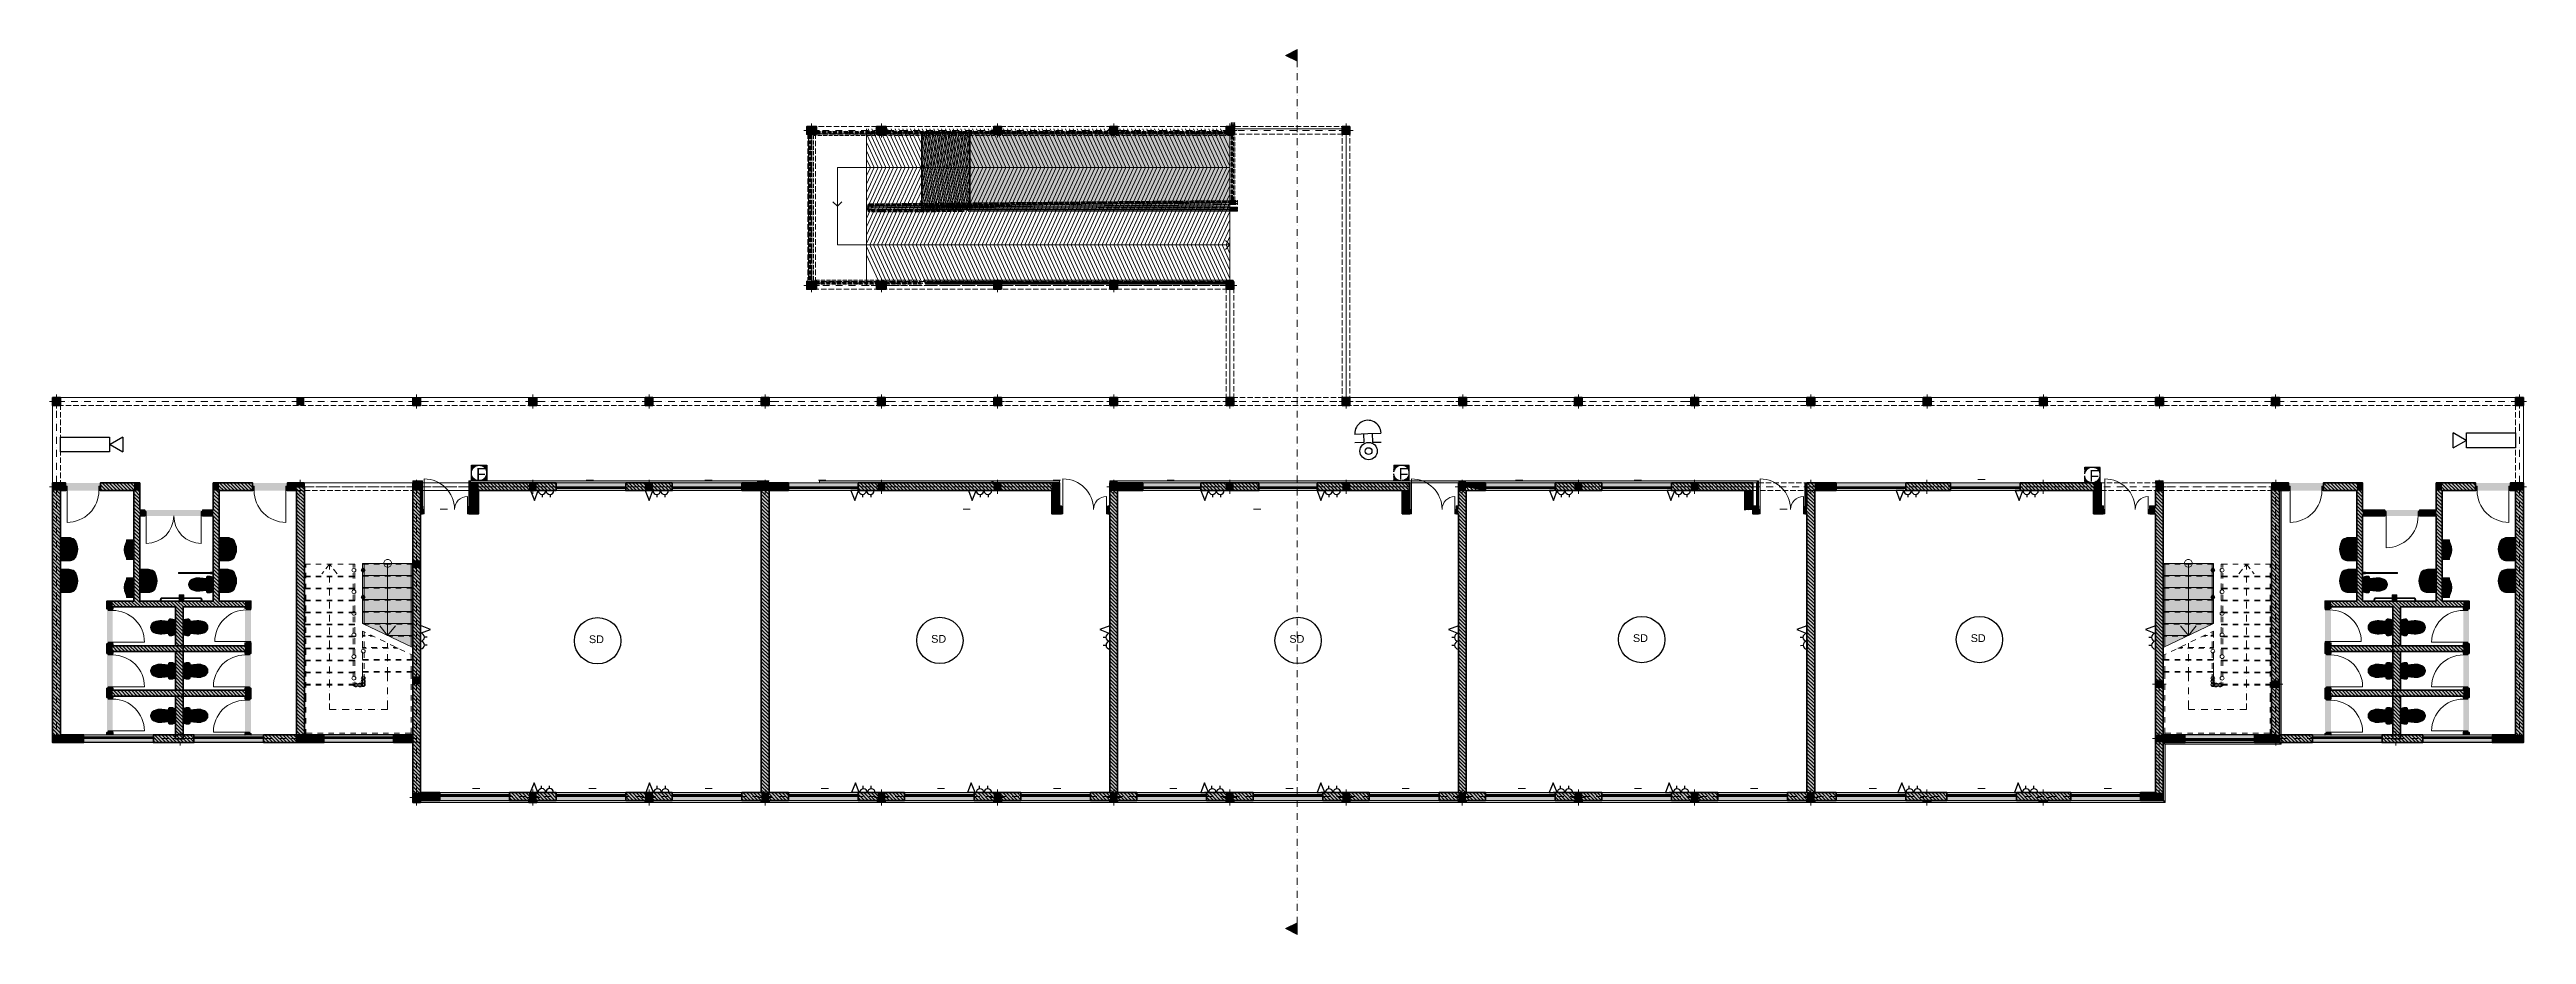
# Model space of a CAD drawing. Header units: inches. Extents: x 206002 to 410047, y 60394 to 83306.
# Drawn here: x 345918 to 410047, y 60394 to 83306 of the extents above; entities that cross this region are included whole.
import ezdxf

# ---------------------------------------------------------------- set-up
doc = ezdxf.new("R2010")
doc.units = ezdxf.units.IN
doc.header["$MEASUREMENT"] = 0
for name, color, linetype in [('LIGHTING', 1, 'Continuous'), ('PDF_Annotation - Text', 7, 'Continuous'), ('PDF_Geometry', 7, 'Continuous'), ('PDF_Marker - Section', 7, 'Continuous'), ('PDF_Shell - Roof', 7, 'Continuous'), ('PDF_Structural - Bearing', 7, 'Continuous'), ('PDF_Structural - Combined', 7, 'Continuous'), ('POW', 212, 'Continuous')]:
    doc.layers.add(name, color=color, linetype=linetype)
doc.styles.get("Standard").update_dxf_attribs({"font": 'arial.ttf'})

msp = doc.modelspace()

# ---------------------------------------------------------------- texts
at = {"layer": 'LIGHTING', "char_height": 300, "attachment_point": 1}
for insert in [(356960, 72468), (380844, 72468), (398729, 72418)]:
    msp.add_mtext_dynamic_manual_height_columns('F', width=300, gutter_width=1, heights=[0], dxfattribs=dict(at, insert=insert))
at = {"layer": 'POW', "char_height": 200, "attachment_point": 1}
for insert in [(359884, 68138), (368745, 68147), (378019, 68147), (386914, 68167), (395658, 68167)]:
    msp.add_mtext_dynamic_manual_height_columns('SD', width=360.5, gutter_width=1, heights=[0], dxfattribs=dict(at, insert=insert))

# ---------------------------------------------------------------- hatches: boundary and pattern name
at = {"layer": 'LIGHTING'}
h = msp.add_hatch(dxfattribs=at)
h.set_pattern_fill('ANSI31', color=1)
h.set_pattern_definition([(45, (-234, -24.5), (-0.08838834765, 0.08838834765), [])])
h.paths.add_polyline_path([(356840, 72545), (356840, 72369, -0.378758), (357039, 72544)])
h.paths.add_polyline_path([(356840, 72145), (357025, 72145, -0.358673), (356840, 72320)])
h.paths.add_polyline_path([(357240, 72545), (357039, 72544, -0.414214), (357239, 72344)])
h.paths.add_polyline_path([(357239, 72344, -0.393647), (357053, 72145), (357240, 72145)])
h = msp.add_hatch(dxfattribs=at)
h.set_pattern_fill('ANSI31', color=1)
h.set_pattern_definition([(45, (23650, -24.5), (-0.08838834765, 0.08838834765), [])])
h.paths.add_polyline_path([(380724, 72545), (380724, 72369, -0.378758), (380923, 72544)])
h.paths.add_polyline_path([(380724, 72145), (380909, 72145, -0.358673), (380724, 72320)])
h.paths.add_polyline_path([(381124, 72545), (380923, 72544, -0.414214), (381123, 72344)])
h.paths.add_polyline_path([(381123, 72344, -0.393647), (380937, 72145), (381124, 72145)])
h = msp.add_hatch(dxfattribs=at)
h.set_pattern_fill('ANSI31', color=1)
h.set_pattern_definition([(45, (41535.5, -75), (-0.08838834765, 0.08838834765), [])])
h.paths.add_polyline_path([(398610, 72494), (398610, 72318, -0.378758), (398808, 72494)])
h.paths.add_polyline_path([(398610, 72094), (398794, 72094, -0.358673), (398610, 72270)])
h.paths.add_polyline_path([(399010, 72494), (398808, 72494, -0.414214), (399008, 72294)])
h.paths.add_polyline_path([(399008, 72294, -0.393647), (398823, 72094), (399010, 72094)])
at = {"layer": 'PDF_Structural - Bearing', "true_color": 0xffffff, "transparency": 33554559}
for points in [[(365625, 81178), (365617, 81175), (365608, 81167), (365601, 81158), (365597, 81147), (365595, 81136), (365595, 81135), (365595, 81119), (365597, 77317), (365597, 77301), (365597, 77274), (365598, 77264), (365599, 77261), (365637, 77277), (365637, 77301), (365637, 77317), (365635, 81119), (365635, 81134), (365636, 81137), (365636, 81138), (365637, 81139), (365638, 81140), (365639, 81141), (365641, 81141)], [(365627, 81161), (365624, 81169), (365615, 81173), (365607, 81169), (365603, 81161), (365607, 81152), (365615, 81149), (365624, 81152)], [(365629, 81172), (365621, 81168), (365614, 81162), (365608, 81154), (365604, 81145), (365603, 81136), (365603, 81135), (365603, 81118), (365604, 77319), (365604, 77303), (365604, 77299), (365604, 77274), (365605, 77268), (365630, 77271), (365630, 77272), (365629, 77276), (365629, 77299), (365629, 77303), (365629, 77319), (365628, 81118), (365628, 81134), (365628, 81139), (365630, 81142), (365632, 81145), (365634, 81147), (365637, 81148), (365639, 81148)], [(376368, 81181), (365682, 81181), (365665, 81181), (365639, 81181), (365628, 81180), (365625, 81178), (365641, 81141), (365642, 81141), (365665, 81141), (365682, 81141), (376368, 81141)], [(376368, 81173), (365684, 81173), (365667, 81173), (365664, 81173), (365639, 81173), (365630, 81172), (365629, 81172), (365639, 81148), (365641, 81148), (365664, 81148), (365667, 81148), (365684, 81148), (376368, 81148)], [(365684, 81118), (365677, 81114), (365668, 81106), (365661, 81097), (365657, 81085), (365655, 81075), (365655, 81073), (365655, 81057), (365657, 77377), (365657, 77361), (365657, 77334), (365658, 77326), (365699, 77332), (365699, 77332), (365698, 77332), (365698, 77333), (365697, 77334), (365697, 77336), (365697, 77361), (365697, 77377), (365696, 81057), (365696, 81072), (365696, 81076), (365697, 81078), (365698, 81079), (365699, 81080), (365700, 81080), (365701, 81081)], [(376368, 81121), (365742, 81121), (365726, 81121), (365699, 81121), (365688, 81119), (365684, 81118), (365701, 81081), (365702, 81081), (365726, 81081), (365742, 81081), (376368, 81081)], [(366618, 81149), (366626, 81152), (366630, 81161), (366626, 81169), (366618, 81173), (366609, 81169), (366606, 81161), (366609, 81152)], [(367620, 81149), (367629, 81152), (367633, 81161), (367629, 81169), (367620, 81173), (367612, 81169), (367608, 81161), (367612, 81152)], [(368623, 81149), (368632, 81152), (368635, 81161), (368632, 81169), (368623, 81173), (368615, 81169), (368611, 81161), (368615, 81152)], [(369626, 81149), (369634, 81152), (369638, 81161), (369634, 81169), (369626, 81173), (369617, 81169), (369614, 81161), (369617, 81152)], [(370628, 81149), (370637, 81152), (370640, 81161), (370637, 81169), (370628, 81173), (370620, 81169), (370616, 81161), (370620, 81152)], [(371631, 81149), (371640, 81152), (371643, 81161), (371640, 81169), (371631, 81173), (371623, 81169), (371619, 81161), (371623, 81152)], [(372634, 81149), (372642, 81152), (372646, 81161), (372642, 81169), (372634, 81173), (372625, 81169), (372622, 81161), (372625, 81152)], [(373636, 81149), (373645, 81152), (373648, 81161), (373645, 81169), (373636, 81173), (373628, 81169), (373624, 81161), (373628, 81152)], [(374639, 81149), (374647, 81152), (374651, 81161), (374647, 81169), (374639, 81173), (374630, 81169), (374627, 81161), (374630, 81152)], [(375642, 81149), (375650, 81152), (375654, 81161), (375650, 81169), (375642, 81173), (375633, 81169), (375630, 81161), (375633, 81152)], [(376368, 81149), (376376, 81152), (376380, 81161), (376376, 81169), (376368, 81173), (376359, 81169), (376356, 81161), (376359, 81152)], [(376549, 81211), (376509, 81211), (376509, 79439), (376509, 79426), (376509, 79423), (376509, 79400), (376549, 79400), (376549, 79423), (376549, 79426), (376549, 79439)], [(376541, 81211), (376516, 81211), (376516, 79443), (376516, 79426), (376516, 79423), (376516, 79401), (376516, 79398), (376540, 79388), (376540, 79390), (376541, 79399), (376541, 79423), (376541, 79426), (376541, 79443)], [(376541, 81211), (376537, 81220), (376529, 81223), (376521, 81220), (376517, 81211), (376521, 81203), (376529, 81199), (376537, 81203)], [(376609, 81211), (376569, 81211), (376569, 79383), (376569, 79369), (376569, 79361), (376569, 79342), (376609, 79342), (376609, 79361), (376609, 79369), (376609, 79383)], [(365628, 80259), (365624, 80267), (365616, 80271), (365607, 80267), (365604, 80259), (365607, 80250), (365616, 80247), (365624, 80250)], [(376541, 80377), (376537, 80385), (376529, 80389), (376521, 80385), (376517, 80377), (376521, 80368), (376529, 80365), (376537, 80368)], [(365628, 79256), (365625, 79264), (365616, 79268), (365608, 79264), (365604, 79256), (365608, 79247), (365616, 79244), (365625, 79247)], [(367131, 79305), (367123, 79301), (367114, 79294), (367107, 79284), (367102, 79273), (367101, 79263), (367101, 79261), (367101, 79245), (367101, 79191), (367101, 79175), (367101, 79148), (367102, 79140), (367143, 79146), (367142, 79146), (367142, 79147), (367141, 79148), (367141, 79150), (367141, 79175), (367141, 79191), (367141, 79245), (367141, 79260), (367141, 79263), (367142, 79265), (367143, 79266), (367144, 79267), (367145, 79267), (367147, 79268)], [(367131, 79305), (367123, 79301), (367114, 79294), (367107, 79284), (367102, 79273), (367101, 79263), (367101, 79261), (367101, 79245), (367101, 79191), (367101, 79175), (367101, 79148), (367102, 79140), (367143, 79146), (367142, 79146), (367142, 79147), (367141, 79148), (367141, 79150), (367141, 79175), (367141, 79191), (367141, 79245), (367141, 79260), (367141, 79263), (367142, 79265), (367143, 79266), (367144, 79267), (367145, 79267), (367147, 79268)], [(369578, 79150), (367147, 79145), (367144, 79145), (367143, 79146), (367143, 79146), (367102, 79140), (367102, 79138), (367107, 79127), (367114, 79118), (367123, 79110), (367134, 79106), (367144, 79105), (369601, 79110)], [(369578, 79150), (367147, 79145), (367144, 79145), (367143, 79146), (367143, 79146), (367102, 79140), (367102, 79138), (367107, 79127), (367114, 79118), (367123, 79110), (367134, 79106), (367144, 79105), (369601, 79110)], [(367138, 79299), (367136, 79299), (367127, 79295), (367119, 79289), (367113, 79281), (367110, 79271), (367108, 79262), (367108, 79261), (367108, 79245), (367108, 79193), (367108, 79177), (367108, 79173), (367108, 79148), (367109, 79142), (367134, 79146), (367134, 79146), (367133, 79150), (367133, 79173), (367133, 79177), (367133, 79193), (367133, 79245), (367133, 79261), (367134, 79265), (367135, 79268), (367137, 79271), (367140, 79273), (367141, 79274)], [(367138, 79299), (367136, 79299), (367127, 79295), (367119, 79289), (367113, 79281), (367110, 79271), (367108, 79262), (367108, 79261), (367108, 79245), (367108, 79193), (367108, 79177), (367108, 79173), (367108, 79148), (367109, 79142), (367134, 79146), (367134, 79146), (367133, 79150), (367133, 79173), (367133, 79177), (367133, 79193), (367133, 79245), (367133, 79261), (367134, 79265), (367135, 79268), (367137, 79271), (367140, 79273), (367141, 79274)], [(367133, 79288), (367129, 79296), (367121, 79300), (367112, 79296), (367109, 79288), (367112, 79279), (367121, 79275), (367129, 79279)], [(367133, 79288), (367129, 79296), (367121, 79300), (367112, 79296), (367109, 79288), (367112, 79279), (367121, 79275), (367129, 79279)], [(367135, 79143), (367134, 79146), (367109, 79142), (367110, 79140), (367113, 79131), (367119, 79123), (367127, 79117), (367136, 79113), (367145, 79112), (369596, 79117), (369582, 79142), (367146, 79137), (367142, 79138), (367139, 79139), (367137, 79141)], [(367135, 79143), (367134, 79146), (367109, 79142), (367110, 79140), (367113, 79131), (367119, 79123), (367127, 79117), (367136, 79113), (367145, 79112), (369596, 79117), (369582, 79142), (367146, 79137), (367142, 79138), (367139, 79139), (367137, 79141)], [(367121, 79137), (367112, 79133), (367109, 79125), (367112, 79116), (367121, 79113), (367130, 79116), (367133, 79125), (367129, 79133)], [(367121, 79137), (367112, 79133), (367109, 79125), (367112, 79116), (367121, 79113), (367130, 79116), (367133, 79125), (367129, 79133)], [(376549, 79400), (376509, 79400), (376509, 79394), (367187, 79308), (367171, 79308), (367144, 79308), (367134, 79306), (367131, 79305), (367147, 79268), (367147, 79268), (367171, 79268), (367188, 79268), (376516, 79354), (376529, 79354), (376549, 79354)], [(376479, 79394), (367187, 79308), (367171, 79308), (367144, 79308), (367134, 79306), (367131, 79305), (367147, 79268), (367147, 79268), (367171, 79268), (367188, 79268), (376480, 79354)], [(376516, 79398), (376516, 79396), (376515, 79393), (376513, 79391), (376510, 79389), (376507, 79387), (376503, 79387), (376487, 79386), (367190, 79301), (367173, 79301), (367169, 79300), (367145, 79300), (367138, 79299), (367141, 79274), (367143, 79275), (367147, 79275), (367169, 79275), (367173, 79275), (367190, 79276), (376487, 79361), (376504, 79362), (376504, 79362), (376514, 79363), (376523, 79367), (376530, 79373), (376537, 79381), (376540, 79388)], [(376479, 79386), (367190, 79301), (367173, 79301), (367169, 79300), (367145, 79300), (367138, 79299), (367141, 79274), (367143, 79275), (367147, 79275), (367169, 79275), (367173, 79275), (367190, 79276), (376479, 79361)], [(376609, 79342), (376569, 79342), (376569, 79335), (367181, 79248), (367181, 79208), (376576, 79295), (376589, 79295), (376609, 79295)], [(367455, 79137), (367446, 79134), (367443, 79125), (367447, 79117), (367455, 79113), (367464, 79117), (367467, 79125), (367463, 79134)], [(367455, 79137), (367446, 79134), (367443, 79125), (367447, 79117), (367455, 79113), (367464, 79117), (367467, 79125), (367463, 79134)], [(368124, 79285), (368132, 79288), (368136, 79297), (368132, 79305), (368123, 79309), (368115, 79305), (368111, 79297), (368115, 79288)], [(368124, 79285), (368132, 79288), (368136, 79297), (368132, 79305), (368123, 79309), (368115, 79305), (368111, 79297), (368115, 79288)], [(368458, 79140), (368449, 79136), (368446, 79128), (368449, 79119), (368458, 79116), (368466, 79119), (368470, 79128), (368466, 79136)], [(368458, 79140), (368449, 79136), (368446, 79128), (368449, 79119), (368458, 79116), (368466, 79119), (368470, 79128), (368466, 79136)], [(369126, 79294), (369135, 79298), (369138, 79306), (369135, 79315), (369126, 79318), (369118, 79314), (369114, 79306), (369118, 79297)], [(369126, 79294), (369135, 79298), (369138, 79306), (369135, 79315), (369126, 79318), (369118, 79314), (369114, 79306), (369118, 79297)], [(369460, 79142), (369452, 79138), (369448, 79130), (369452, 79121), (369460, 79118), (369469, 79121), (369472, 79130), (369469, 79138)], [(369460, 79142), (369452, 79138), (369448, 79130), (369452, 79121), (369460, 79118), (369469, 79121), (369472, 79130), (369469, 79138)], [(370129, 79303), (370137, 79307), (370141, 79315), (370137, 79324), (370129, 79327), (370120, 79324), (370117, 79315), (370120, 79307)], [(370129, 79303), (370137, 79307), (370141, 79315), (370137, 79324), (370129, 79327), (370120, 79324), (370117, 79315), (370120, 79307)], [(370463, 79144), (370454, 79140), (370451, 79132), (370454, 79123), (370463, 79120), (370471, 79123), (370475, 79132), (370471, 79140)], [(370463, 79144), (370454, 79140), (370451, 79132), (370454, 79123), (370463, 79120), (370471, 79123), (370475, 79132), (370471, 79140)], [(371131, 79312), (371140, 79316), (371143, 79325), (371140, 79333), (371131, 79337), (371123, 79333), (371119, 79324), (371123, 79316)], [(371131, 79312), (371140, 79316), (371143, 79325), (371140, 79333), (371131, 79337), (371123, 79333), (371119, 79324), (371123, 79316)], [(371466, 79146), (371457, 79142), (371453, 79134), (371457, 79125), (371466, 79122), (371474, 79125), (371478, 79134), (371474, 79143)], [(371466, 79146), (371457, 79142), (371453, 79134), (371457, 79125), (371466, 79122), (371474, 79125), (371478, 79134), (371474, 79143)], [(372134, 79322), (372143, 79325), (372146, 79334), (372142, 79342), (372134, 79346), (372125, 79342), (372122, 79334), (372125, 79325)], [(372134, 79322), (372143, 79325), (372146, 79334), (372142, 79342), (372134, 79346), (372125, 79342), (372122, 79334), (372125, 79325)], [(372468, 79148), (372460, 79145), (372456, 79136), (372460, 79128), (372468, 79124), (372477, 79128), (372480, 79136), (372477, 79145)], [(372468, 79148), (372460, 79145), (372456, 79136), (372460, 79128), (372468, 79124), (372477, 79128), (372480, 79136), (372477, 79145)], [(373137, 79331), (373145, 79335), (373149, 79343), (373145, 79352), (373136, 79355), (373128, 79351), (373124, 79343), (373128, 79334)], [(373137, 79331), (373145, 79335), (373149, 79343), (373145, 79352), (373136, 79355), (373128, 79351), (373124, 79343), (373128, 79334)], [(373471, 79150), (373462, 79147), (373459, 79138), (373462, 79130), (373471, 79126), (373479, 79130), (373483, 79138), (373479, 79147)], [(373471, 79150), (373462, 79147), (373459, 79138), (373462, 79130), (373471, 79126), (373479, 79130), (373483, 79138), (373479, 79147)], [(374139, 79340), (374148, 79344), (374151, 79352), (374148, 79361), (374139, 79364), (374131, 79361), (374127, 79352), (374131, 79344)], [(374139, 79340), (374148, 79344), (374151, 79352), (374148, 79361), (374139, 79364), (374131, 79361), (374127, 79352), (374131, 79344)], [(374473, 79152), (374465, 79149), (374461, 79140), (374465, 79132), (374474, 79128), (374482, 79132), (374485, 79140), (374482, 79149)], [(374473, 79152), (374465, 79149), (374461, 79140), (374465, 79132), (374474, 79128), (374482, 79132), (374485, 79140), (374482, 79149)], [(375142, 79350), (375150, 79353), (375154, 79362), (375150, 79370), (375142, 79374), (375133, 79370), (375130, 79361), (375133, 79353)], [(375142, 79350), (375150, 79353), (375154, 79362), (375150, 79370), (375142, 79374), (375133, 79370), (375130, 79361), (375133, 79353)], [(375476, 79155), (375468, 79151), (375464, 79143), (375468, 79134), (375476, 79131), (375485, 79134), (375488, 79143), (375485, 79151)], [(375476, 79155), (375468, 79151), (375464, 79143), (375468, 79134), (375476, 79131), (375485, 79134), (375488, 79143), (375485, 79151)], [(376144, 79359), (376153, 79362), (376156, 79371), (376153, 79379), (376144, 79383), (376136, 79379), (376132, 79371), (376136, 79362)], [(376144, 79359), (376153, 79362), (376156, 79371), (376153, 79379), (376144, 79383), (376136, 79379), (376132, 79371), (376136, 79362)], [(376479, 79362), (376488, 79365), (376491, 79374), (376488, 79382), (376479, 79386), (376471, 79382), (376467, 79374), (376471, 79365)], [(376479, 79157), (376470, 79153), (376467, 79145), (376470, 79136), (376479, 79133), (376487, 79136), (376491, 79145), (376487, 79153)], [(376479, 79157), (376470, 79153), (376467, 79145), (376470, 79136), (376479, 79133), (376487, 79136), (376491, 79145), (376487, 79153)], [(376529, 79362), (376538, 79366), (376541, 79374), (376537, 79383), (376529, 79386), (376520, 79383), (376517, 79374), (376521, 79366)], [(365629, 78253), (365625, 78262), (365617, 78265), (365608, 78262), (365604, 78253), (365608, 78245), (365617, 78241), (365625, 78245)], [(365637, 77277), (365599, 77261), (365603, 77253), (365610, 77244), (365619, 77236), (365630, 77232), (365640, 77231), (368491, 77231), (368468, 77271), (365643, 77271), (365640, 77271), (365639, 77271), (365638, 77272), (365638, 77273), (365637, 77274), (365637, 77277)], [(365630, 77271), (365605, 77268), (365606, 77266), (365609, 77257), (365615, 77249), (365623, 77243), (365632, 77239), (365641, 77238), (368487, 77238), (368472, 77263), (365642, 77263), (365638, 77264), (365635, 77265), (365633, 77267), (365631, 77269)], [(365617, 77263), (365608, 77259), (365605, 77251), (365608, 77242), (365617, 77239), (365625, 77242), (365629, 77251), (365625, 77259)], [(365699, 77332), (365658, 77326), (365658, 77323), (365663, 77312), (365670, 77303), (365680, 77296), (365691, 77292), (365701, 77291), (368456, 77291), (368433, 77331), (365703, 77331), (365700, 77331)], [(366342, 77263), (366333, 77259), (366329, 77251), (366333, 77242), (366342, 77239), (366350, 77242), (366354, 77251), (366350, 77259)], [(367344, 77263), (367336, 77259), (367332, 77251), (367336, 77242), (367344, 77239), (367353, 77242), (367356, 77251), (367353, 77259)], [(368347, 77263), (368338, 77259), (368335, 77251), (368338, 77242), (368347, 77239), (368355, 77242), (368359, 77251), (368355, 77259)], [(369349, 77263), (369341, 77259), (369337, 77251), (369341, 77242), (369349, 77239), (369358, 77242), (369361, 77251), (369358, 77259)], [(370352, 77263), (370344, 77259), (370340, 77251), (370344, 77242), (370352, 77239), (370361, 77242), (370364, 77251), (370361, 77259)], [(371355, 77263), (371346, 77259), (371343, 77251), (371346, 77242), (371355, 77239), (371363, 77242), (371367, 77251), (371363, 77259)], [(372357, 77263), (372349, 77259), (372345, 77251), (372349, 77242), (372357, 77239), (372366, 77242), (372369, 77251), (372366, 77259)], [(373360, 77263), (373351, 77259), (373348, 77251), (373351, 77242), (373360, 77239), (373368, 77242), (373372, 77251), (373368, 77259)], [(374363, 77263), (374354, 77259), (374351, 77251), (374354, 77242), (374363, 77239), (374371, 77242), (374375, 77251), (374371, 77259)], [(375365, 77263), (375357, 77259), (375353, 77251), (375357, 77242), (375365, 77239), (375374, 77242), (375377, 77251), (375374, 77259)], [(376368, 77263), (376359, 77259), (376356, 77251), (376359, 77242), (376368, 77239), (376376, 77242), (376380, 77251), (376376, 77259)], [(352310, 72087), (352511, 72087), (352511, 71987), (352315, 71987), (352315, 72087), (352310, 72087)], [(403655, 72087), (403650, 72087), (403650, 71987), (403455, 71987), (403455, 72087), (403655, 72087)], [(403655, 72087), (403650, 72087), (403650, 71987), (403455, 71987), (403455, 72087), (403655, 72087)], [(400642, 65565), (401206, 65565), (401206, 65465), (401206, 65414), (401206, 65364), (400642, 65364)], [(401206, 65565), (403010, 65565), (403010, 65465), (403010, 65414), (403010, 65364), (401206, 65364), (401206, 65414), (401206, 65465)], [(403550, 65364), (403010, 65364), (403010, 65414), (403010, 65465), (403010, 65565), (403550, 65565)], [(403650, 65565), (404506, 65565), (404506, 65515), (404506, 65465), (404506, 65364), (403650, 65364)], [(404506, 65364), (404506, 65465), (404506, 65515), (404506, 65565), (406311, 65565), (406311, 65515), (406311, 65465), (406311, 65364)], [(406311, 65565), (407360, 65565), (407360, 65515), (407360, 65465), (407360, 65364), (406311, 65364), (406311, 65465), (406311, 65515)], [(407360, 65364), (407360, 65465), (407360, 65515), (407360, 65565), (409165, 65565), (409165, 65515), (409165, 65465), (409165, 65364)], [(409165, 65565), (409766, 65565), (409766, 65364), (409165, 65364), (409165, 65465), (409165, 65515)], [(355323, 63940), (355524, 63940), (355524, 63865), (355524, 63815), (355323, 63815)], [(355323, 63940), (355524, 63940), (355524, 63865), (355524, 63815), (355323, 63815)]]:
    msp.add_hatch(color=7, dxfattribs=at).paths.add_polyline_path(points)
at = {"layer": 'PDF_Structural - Combined', "true_color": 0xffffff, "transparency": 33554559}
for points in [[(346199, 70670), (346199, 70069), (346429, 70069), (346463, 70072), (346495, 70080), (346526, 70094), (346553, 70113), (346577, 70137), (346596, 70164), (346626, 70229), (346644, 70298), (346650, 70370), (346644, 70441), (346626, 70510), (346596, 70575), (346577, 70602), (346553, 70626), (346526, 70645), (346495, 70659), (346463, 70668), (346429, 70670)], [(347915, 70575), (347884, 70517), (347864, 70454), (347853, 70388), (347853, 70321), (347864, 70256), (347884, 70193), (347915, 70135), (347915, 70100), (348104, 70100), (348104, 70609), (347915, 70609)], [(350310, 70670), (350310, 70069), (350539, 70069), (350573, 70072), (350606, 70080), (350636, 70094), (350664, 70113), (350687, 70137), (350706, 70164), (350736, 70229), (350755, 70298), (350761, 70370), (350755, 70441), (350736, 70510), (350706, 70575), (350687, 70602), (350664, 70626), (350636, 70645), (350606, 70659), (350573, 70668), (350539, 70670)], [(405656, 70670), (405426, 70670), (405393, 70668), (405360, 70659), (405329, 70645), (405302, 70626), (405278, 70602), (405259, 70575), (405229, 70510), (405211, 70441), (405205, 70370), (405211, 70298), (405229, 70229), (405259, 70164), (405278, 70137), (405302, 70113), (405329, 70094), (405360, 70080), (405393, 70072), (405426, 70069), (405656, 70069)], [(408051, 70575), (408051, 70609), (407861, 70609), (407861, 70100), (408051, 70100), (408051, 70135), (408081, 70193), (408102, 70256), (408113, 70321), (408113, 70388), (408102, 70454), (408081, 70517)], [(409766, 70670), (409537, 70670), (409503, 70668), (409470, 70659), (409440, 70645), (409412, 70626), (409389, 70602), (409370, 70575), (409340, 70510), (409321, 70441), (409315, 70370), (409321, 70298), (409340, 70229), (409370, 70164), (409389, 70137), (409412, 70113), (409440, 70094), (409470, 70080), (409503, 70072), (409537, 70069), (409766, 70069)], [(346257, 70395), (346239, 70387), (346232, 70370), (346239, 70352), (346257, 70345), (346299, 70349), (346308, 70352), (346361, 70358), (346368, 70362), (346371, 70370), (346368, 70377), (346361, 70381), (346308, 70387), (346299, 70391)], [(350367, 70395), (350349, 70387), (350342, 70370), (350349, 70352), (350367, 70345), (350409, 70349), (350419, 70352), (350472, 70358), (350479, 70362), (350482, 70370), (350479, 70377), (350472, 70381), (350419, 70387), (350409, 70391)], [(405599, 70395), (405556, 70391), (405547, 70387), (405494, 70381), (405487, 70377), (405484, 70370), (405487, 70362), (405494, 70358), (405547, 70352), (405556, 70349), (405599, 70345), (405616, 70352), (405624, 70370), (405616, 70387)], [(409709, 70395), (409667, 70391), (409657, 70387), (409604, 70381), (409597, 70377), (409594, 70370), (409597, 70362), (409604, 70358), (409657, 70352), (409667, 70349), (409709, 70345), (409727, 70352), (409734, 70370), (409727, 70387)], [(346199, 69850), (346199, 69249), (346429, 69249), (346463, 69252), (346495, 69260), (346526, 69274), (346553, 69293), (346577, 69317), (346596, 69344), (346626, 69409), (346644, 69478), (346650, 69550), (346644, 69621), (346626, 69690), (346596, 69755), (346577, 69782), (346553, 69806), (346526, 69825), (346495, 69839), (346463, 69847), (346429, 69850)], [(346257, 69575), (346239, 69567), (346232, 69550), (346239, 69532), (346257, 69524), (346299, 69529), (346308, 69532), (346361, 69538), (346368, 69542), (346371, 69550), (346368, 69557), (346361, 69561), (346308, 69567), (346299, 69571)], [(347915, 69597), (347884, 69539), (347864, 69476), (347853, 69410), (347853, 69344), (347864, 69278), (347884, 69215), (347915, 69157), (347915, 69122), (348104, 69122), (348104, 69632), (347915, 69632)], [(348255, 69850), (348255, 69249), (348484, 69249), (348518, 69252), (348551, 69260), (348581, 69274), (348609, 69293), (348632, 69317), (348651, 69344), (348681, 69409), (348700, 69478), (348706, 69550), (348700, 69621), (348681, 69690), (348651, 69755), (348632, 69782), (348609, 69806), (348581, 69825), (348551, 69839), (348518, 69847), (348484, 69850)], [(348312, 69575), (348294, 69567), (348287, 69550), (348294, 69532), (348312, 69524), (348354, 69529), (348364, 69532), (348417, 69538), (348424, 69542), (348427, 69550), (348424, 69557), (348417, 69561), (348364, 69567), (348354, 69571)], [(350154, 69763), (349267, 69763), (349260, 69760), (349257, 69753), (349260, 69746), (349267, 69743), (350154, 69743)], [(349705, 69625), (349655, 69612), (349608, 69593), (349570, 69568), (349542, 69534), (349524, 69496), (349518, 69455), (349524, 69414), (349542, 69375), (349570, 69342), (349608, 69316), (349655, 69297), (349705, 69285), (349756, 69279), (349808, 69281), (350159, 69314), (350159, 69596), (349808, 69629), (349756, 69630)], [(350159, 69642), (350144, 69649), (350129, 69655), (350113, 69661), (350097, 69665), (350080, 69668), (350064, 69671), (350047, 69672), (350030, 69673), (350019, 69672), (350008, 69668), (349998, 69662), (349990, 69654), (349983, 69644), (349979, 69633), (349978, 69621), (349979, 69610), (349986, 69571), (349990, 69533), (349993, 69494), (349994, 69455), (349993, 69416), (349990, 69377), (349986, 69338), (349979, 69300), (349978, 69288), (349979, 69277), (349983, 69266), (349990, 69256), (349998, 69248), (350008, 69242), (350019, 69238), (350030, 69237), (350047, 69237), (350064, 69239), (350080, 69241), (350097, 69245), (350113, 69249), (350129, 69254), (350144, 69261), (350159, 69268)], [(350310, 69850), (350310, 69249), (350539, 69249), (350573, 69252), (350606, 69260), (350636, 69274), (350664, 69293), (350687, 69317), (350706, 69344), (350736, 69409), (350755, 69478), (350761, 69550), (350755, 69621), (350736, 69690), (350706, 69755), (350687, 69782), (350664, 69806), (350636, 69825), (350606, 69839), (350573, 69847), (350539, 69850)], [(350367, 69575), (350349, 69567), (350342, 69550), (350349, 69532), (350367, 69524), (350409, 69529), (350419, 69532), (350472, 69538), (350479, 69542), (350482, 69550), (350479, 69557), (350472, 69561), (350419, 69567), (350409, 69571)], [(354040, 69776), (354075, 69791), (354090, 69826), (354075, 69862), (354040, 69876), (354004, 69862), (353990, 69826), (354004, 69791)], [(401926, 69776), (401961, 69791), (401976, 69826), (401961, 69862), (401926, 69876), (401890, 69862), (401876, 69826), (401890, 69791)], [(405656, 69850), (405426, 69850), (405393, 69847), (405360, 69839), (405329, 69825), (405302, 69806), (405278, 69782), (405259, 69755), (405229, 69690), (405211, 69621), (405205, 69550), (405211, 69478), (405229, 69409), (405259, 69344), (405278, 69317), (405302, 69293), (405329, 69274), (405360, 69260), (405393, 69252), (405426, 69249), (405656, 69249)], [(405599, 69575), (405556, 69571), (405547, 69567), (405494, 69561), (405487, 69557), (405484, 69550), (405487, 69542), (405494, 69538), (405547, 69532), (405556, 69529), (405599, 69524), (405616, 69532), (405624, 69550), (405616, 69567)], [(405806, 69642), (405806, 69268), (405822, 69261), (405837, 69254), (405853, 69249), (405869, 69245), (405885, 69241), (405902, 69239), (405919, 69237), (405935, 69237), (405947, 69238), (405958, 69242), (405968, 69248), (405976, 69256), (405982, 69266), (405986, 69277), (405988, 69288), (405987, 69300), (405980, 69338), (405975, 69377), (405972, 69416), (405971, 69455), (405972, 69494), (405975, 69533), (405980, 69571), (405987, 69610), (405988, 69621), (405986, 69633), (405982, 69644), (405976, 69654), (405968, 69662), (405958, 69668), (405947, 69672), (405935, 69673), (405919, 69672), (405902, 69671), (405885, 69668), (405869, 69665), (405853, 69661), (405837, 69655), (405822, 69649)], [(406261, 69625), (406210, 69630), (406158, 69629), (405806, 69596), (405806, 69314), (406158, 69281), (406210, 69279), (406261, 69285), (406311, 69297), (406358, 69316), (406395, 69342), (406424, 69375), (406442, 69414), (406448, 69455), (406442, 69496), (406424, 69534), (406395, 69568), (406358, 69593), (406311, 69612)], [(405811, 69763), (405811, 69743), (406699, 69743), (406706, 69746), (406709, 69753), (406706, 69760), (406699, 69763)], [(407711, 69850), (407481, 69850), (407448, 69847), (407415, 69839), (407384, 69825), (407357, 69806), (407333, 69782), (407314, 69755), (407284, 69690), (407266, 69621), (407260, 69550), (407266, 69478), (407284, 69409), (407314, 69344), (407333, 69317), (407357, 69293), (407384, 69274), (407415, 69260), (407448, 69252), (407481, 69249), (407711, 69249)], [(407654, 69575), (407611, 69571), (407602, 69567), (407549, 69561), (407542, 69557), (407539, 69550), (407542, 69542), (407549, 69538), (407602, 69532), (407611, 69529), (407654, 69524), (407671, 69532), (407679, 69550), (407671, 69567)], [(408051, 69597), (408051, 69632), (407861, 69632), (407861, 69122), (408051, 69122), (408051, 69157), (408081, 69215), (408102, 69278), (408113, 69344), (408113, 69410), (408102, 69476), (408081, 69539)], [(409766, 69850), (409537, 69850), (409503, 69847), (409470, 69839), (409440, 69825), (409412, 69806), (409389, 69782), (409370, 69755), (409340, 69690), (409321, 69621), (409315, 69550), (409321, 69478), (409340, 69409), (409370, 69344), (409389, 69317), (409412, 69293), (409440, 69274), (409470, 69260), (409503, 69252), (409537, 69249), (409766, 69249)], [(409709, 69575), (409667, 69571), (409657, 69567), (409604, 69561), (409597, 69557), (409594, 69550), (409597, 69542), (409604, 69538), (409657, 69532), (409667, 69529), (409709, 69524), (409727, 69532), (409734, 69550), (409727, 69567)], [(349878, 69024), (349878, 69029), (349868, 69029), (349868, 69054), (349860, 69084), (349838, 69106), (349808, 69114), (348846, 69114), (348816, 69106), (348794, 69084), (348786, 69054), (348786, 69029), (348776, 69029), (348776, 69024), (348816, 69024), (348816, 69029), (348806, 69029), (348806, 69054), (348817, 69082), (348846, 69094), (349808, 69094), (349837, 69082), (349848, 69054), (349848, 69029), (349838, 69029), (349838, 69024)], [(354040, 69077), (354075, 69091), (354090, 69127), (354075, 69162), (354040, 69177), (354004, 69162), (353990, 69127), (354004, 69091)], [(401926, 69077), (401961, 69091), (401976, 69127), (401961, 69162), (401926, 69177), (401890, 69162), (401876, 69127), (401890, 69091)], [(406087, 69024), (406127, 69024), (406127, 69029), (406117, 69029), (406117, 69054), (406129, 69082), (406157, 69094), (407120, 69094), (407148, 69082), (407160, 69054), (407160, 69029), (407150, 69029), (407150, 69024), (407190, 69024), (407190, 69029), (407180, 69029), (407180, 69054), (407172, 69084), (407150, 69106), (407120, 69114), (406157, 69114), (406127, 69106), (406105, 69084), (406097, 69054), (406097, 69029), (406087, 69029)], [(348722, 68176), (348774, 68171), (348826, 68173), (349177, 68205), (349177, 68488), (348826, 68520), (348774, 68522), (348722, 68516), (348673, 68504), (348626, 68485), (348588, 68459), (348560, 68426), (348542, 68388), (348535, 68346), (348542, 68305), (348560, 68267), (348588, 68234), (348626, 68208), (348673, 68189)], [(349177, 68159), (349177, 68534), (349162, 68541), (349146, 68547), (349131, 68552), (349114, 68557), (349098, 68560), (349082, 68562), (349065, 68564), (349048, 68564), (349037, 68563), (349026, 68559), (349016, 68553), (349007, 68545), (349001, 68535), (348997, 68524), (348996, 68513), (348997, 68501), (349003, 68463), (349008, 68424), (349011, 68385), (349012, 68346), (349011, 68307), (349008, 68268), (349003, 68230), (348997, 68191), (348996, 68180), (348997, 68168), (349001, 68157), (349007, 68148), (349016, 68139), (349026, 68133), (349037, 68130), (349048, 68128), (349065, 68129), (349082, 68130), (349098, 68133), (349114, 68136), (349131, 68140), (349146, 68146), (349162, 68152)], [(349378, 68159), (349393, 68152), (349408, 68146), (349424, 68140), (349440, 68136), (349457, 68133), (349473, 68130), (349490, 68129), (349506, 68128), (349518, 68130), (349529, 68133), (349539, 68139), (349547, 68148), (349554, 68157), (349558, 68168), (349559, 68180), (349558, 68191), (349551, 68230), (349546, 68268), (349543, 68307), (349542, 68346), (349543, 68385), (349546, 68424), (349551, 68463), (349558, 68501), (349559, 68513), (349558, 68524), (349554, 68535), (349547, 68545), (349539, 68553), (349529, 68559), (349518, 68563), (349506, 68564), (349490, 68564), (349473, 68562), (349457, 68560), (349440, 68557), (349424, 68552), (349408, 68547), (349393, 68541), (349378, 68534)], [(349832, 68176), (349882, 68189), (349929, 68208), (349966, 68234), (349995, 68267), (350013, 68305), (350019, 68346), (350013, 68388), (349995, 68426), (349966, 68459), (349929, 68485), (349882, 68504), (349832, 68516), (349781, 68522), (349729, 68520), (349378, 68488), (349378, 68205), (349729, 68173), (349781, 68171)], [(406133, 68176), (406185, 68171), (406237, 68173), (406588, 68205), (406588, 68488), (406237, 68520), (406185, 68522), (406133, 68516), (406084, 68504), (406037, 68485), (405999, 68459), (405971, 68426), (405953, 68388), (405946, 68346), (405953, 68305), (405971, 68267), (405999, 68234), (406037, 68208), (406084, 68189)], [(406588, 68159), (406588, 68534), (406573, 68541), (406557, 68547), (406542, 68552), (406525, 68557), (406509, 68560), (406493, 68562), (406476, 68564), (406459, 68564), (406448, 68563), (406437, 68559), (406427, 68553), (406418, 68545), (406412, 68535), (406408, 68524), (406407, 68513), (406408, 68501), (406414, 68463), (406419, 68424), (406422, 68385), (406423, 68346), (406422, 68307), (406419, 68268), (406414, 68230), (406408, 68191), (406407, 68180), (406408, 68168), (406412, 68157), (406418, 68148), (406427, 68139), (406437, 68133), (406448, 68130), (406459, 68128), (406476, 68129), (406493, 68130), (406509, 68133), (406525, 68136), (406542, 68140), (406557, 68146), (406573, 68152)], [(406789, 68159), (406804, 68152), (406819, 68146), (406835, 68140), (406851, 68136), (406868, 68133), (406884, 68130), (406901, 68129), (406917, 68128), (406929, 68130), (406940, 68133), (406950, 68139), (406958, 68148), (406964, 68157), (406968, 68168), (406970, 68180), (406969, 68191), (406962, 68230), (406957, 68268), (406954, 68307), (406953, 68346), (406954, 68385), (406957, 68424), (406962, 68463), (406969, 68501), (406970, 68513), (406968, 68524), (406964, 68535), (406958, 68545), (406950, 68553), (406940, 68559), (406929, 68563), (406917, 68564), (406901, 68564), (406884, 68562), (406868, 68560), (406851, 68557), (406835, 68552), (406819, 68547), (406804, 68541), (406789, 68534)], [(407243, 68176), (407293, 68189), (407340, 68208), (407377, 68234), (407406, 68267), (407424, 68305), (407430, 68346), (407424, 68388), (407406, 68426), (407377, 68459), (407340, 68485), (407293, 68504), (407243, 68516), (407192, 68522), (407140, 68520), (406789, 68488), (406789, 68205), (407140, 68173), (407192, 68171)], [(348722, 67049), (348774, 67044), (348826, 67045), (349177, 67078), (349177, 67361), (348826, 67393), (348774, 67394), (348722, 67389), (348673, 67377), (348626, 67357), (348588, 67332), (348560, 67299), (348542, 67260), (348535, 67219), (348542, 67178), (348560, 67140), (348588, 67106), (348626, 67081), (348673, 67062)], [(349177, 67032), (349177, 67406), (349162, 67413), (349146, 67420), (349131, 67425), (349114, 67429), (349098, 67433), (349082, 67435), (349065, 67437), (349048, 67437), (349037, 67436), (349026, 67432), (349016, 67426), (349007, 67418), (349001, 67408), (348997, 67397), (348996, 67386), (348997, 67374), (349003, 67336), (349008, 67297), (349011, 67258), (349012, 67219), (349011, 67180), (349008, 67141), (349003, 67103), (348997, 67064), (348996, 67053), (348997, 67041), (349001, 67030), (349007, 67020), (349016, 67012), (349026, 67006), (349037, 67002), (349048, 67001), (349065, 67002), (349082, 67003), (349098, 67005), (349114, 67009), (349131, 67013), (349146, 67019), (349162, 67025)], [(349378, 67032), (349393, 67025), (349408, 67019), (349424, 67013), (349440, 67009), (349457, 67005), (349473, 67003), (349490, 67002), (349506, 67001), (349518, 67002), (349529, 67006), (349539, 67012), (349547, 67020), (349554, 67030), (349558, 67041), (349559, 67053), (349558, 67064), (349551, 67103), (349546, 67141), (349543, 67180), (349542, 67219), (349543, 67258), (349546, 67297), (349551, 67336), (349558, 67374), (349559, 67386), (349558, 67397), (349554, 67408), (349547, 67418), (349539, 67426), (349529, 67432), (349518, 67436), (349506, 67437), (349490, 67437), (349473, 67435), (349457, 67433), (349440, 67429), (349424, 67425), (349408, 67420), (349393, 67413), (349378, 67406)], [(349832, 67049), (349882, 67062), (349929, 67081), (349966, 67106), (349995, 67140), (350013, 67178), (350019, 67219), (350013, 67260), (349995, 67299), (349966, 67332), (349929, 67357), (349882, 67377), (349832, 67389), (349781, 67394), (349729, 67393), (349378, 67361), (349378, 67078), (349729, 67045), (349781, 67044)], [(406133, 67049), (406185, 67044), (406237, 67045), (406588, 67078), (406588, 67361), (406237, 67393), (406185, 67394), (406133, 67389), (406084, 67377), (406037, 67357), (405999, 67332), (405971, 67299), (405953, 67260), (405946, 67219), (405953, 67178), (405971, 67140), (405999, 67106), (406037, 67081), (406084, 67062)], [(406588, 67032), (406588, 67406), (406573, 67413), (406557, 67420), (406542, 67425), (406525, 67429), (406509, 67433), (406493, 67435), (406476, 67437), (406459, 67437), (406448, 67436), (406437, 67432), (406427, 67426), (406418, 67418), (406412, 67408), (406408, 67397), (406407, 67386), (406408, 67374), (406414, 67336), (406419, 67297), (406422, 67258), (406423, 67219), (406422, 67180), (406419, 67141), (406414, 67103), (406408, 67064), (406407, 67053), (406408, 67041), (406412, 67030), (406418, 67020), (406427, 67012), (406437, 67006), (406448, 67002), (406459, 67001), (406476, 67002), (406493, 67003), (406509, 67005), (406525, 67009), (406542, 67013), (406557, 67019), (406573, 67025)], [(406789, 67032), (406804, 67025), (406819, 67019), (406835, 67013), (406851, 67009), (406868, 67005), (406884, 67003), (406901, 67002), (406917, 67001), (406929, 67002), (406940, 67006), (406950, 67012), (406958, 67020), (406964, 67030), (406968, 67041), (406970, 67053), (406969, 67064), (406962, 67103), (406957, 67141), (406954, 67180), (406953, 67219), (406954, 67258), (406957, 67297), (406962, 67336), (406969, 67374), (406970, 67386), (406968, 67397), (406964, 67408), (406958, 67418), (406950, 67426), (406940, 67432), (406929, 67436), (406917, 67437), (406901, 67437), (406884, 67435), (406868, 67433), (406851, 67429), (406835, 67425), (406819, 67420), (406804, 67413), (406789, 67406)], [(407243, 67049), (407293, 67062), (407340, 67081), (407377, 67106), (407406, 67140), (407424, 67178), (407430, 67219), (407424, 67260), (407406, 67299), (407377, 67332), (407340, 67357), (407293, 67377), (407243, 67389), (407192, 67394), (407140, 67393), (406789, 67361), (406789, 67078), (407140, 67045), (407192, 67044)], [(348722, 65885), (348774, 65879), (348826, 65881), (349177, 65913), (349177, 66196), (348826, 66228), (348774, 66230), (348722, 66224), (348673, 66212), (348626, 66193), (348588, 66167), (348560, 66134), (348542, 66096), (348535, 66054), (348542, 66013), (348560, 65975), (348588, 65942), (348626, 65916), (348673, 65897)], [(349177, 65867), (349177, 66242), (349162, 66249), (349146, 66255), (349131, 66260), (349114, 66265), (349098, 66268), (349082, 66271), (349065, 66272), (349048, 66272), (349037, 66271), (349026, 66267), (349016, 66261), (349007, 66253), (349001, 66243), (348997, 66232), (348996, 66221), (348997, 66209), (349003, 66171), (349008, 66132), (349011, 66093), (349012, 66054), (349011, 66015), (349008, 65977), (349003, 65938), (348997, 65899), (348996, 65888), (348997, 65876), (349001, 65865), (349007, 65856), (349016, 65848), (349026, 65841), (349037, 65838), (349048, 65836), (349065, 65837), (349082, 65838), (349098, 65841), (349114, 65844), (349131, 65849), (349146, 65854), (349162, 65860)], [(349378, 65867), (349393, 65860), (349408, 65854), (349424, 65849), (349440, 65844), (349457, 65841), (349473, 65838), (349490, 65837), (349506, 65836), (349518, 65838), (349529, 65841), (349539, 65848), (349547, 65856), (349554, 65865), (349558, 65876), (349559, 65888), (349558, 65899), (349551, 65938), (349546, 65977), (349543, 66015), (349542, 66054), (349543, 66093), (349546, 66132), (349551, 66171), (349558, 66209), (349559, 66221), (349558, 66232), (349554, 66243), (349547, 66253), (349539, 66261), (349529, 66267), (349518, 66271), (349506, 66272), (349490, 66272), (349473, 66271), (349457, 66268), (349440, 66265), (349424, 66260), (349408, 66255), (349393, 66249), (349378, 66242)], [(349832, 65885), (349882, 65897), (349929, 65916), (349966, 65942), (349995, 65975), (350013, 66013), (350019, 66054), (350013, 66096), (349995, 66134), (349966, 66167), (349929, 66193), (349882, 66212), (349832, 66224), (349781, 66230), (349729, 66228), (349378, 66196), (349378, 65913), (349729, 65881), (349781, 65879)], [(406133, 65885), (406185, 65879), (406237, 65881), (406588, 65913), (406588, 66196), (406237, 66228), (406185, 66230), (406133, 66224), (406084, 66212), (406037, 66193), (405999, 66167), (405971, 66134), (405953, 66096), (405946, 66054), (405953, 66013), (405971, 65975), (405999, 65942), (406037, 65916), (406084, 65897)], [(406588, 65867), (406588, 66242), (406573, 66249), (406557, 66255), (406542, 66260), (406525, 66265), (406509, 66268), (406493, 66271), (406476, 66272), (406459, 66272), (406448, 66271), (406437, 66267), (406427, 66261), (406418, 66253), (406412, 66243), (406408, 66232), (406407, 66221), (406408, 66209), (406414, 66171), (406419, 66132), (406422, 66093), (406423, 66054), (406422, 66015), (406419, 65977), (406414, 65938), (406408, 65899), (406407, 65888), (406408, 65876), (406412, 65865), (406418, 65856), (406427, 65848), (406437, 65841), (406448, 65838), (406459, 65836), (406476, 65837), (406493, 65838), (406509, 65841), (406525, 65844), (406542, 65849), (406557, 65854), (406573, 65860)], [(406789, 65867), (406804, 65860), (406819, 65854), (406835, 65849), (406851, 65844), (406868, 65841), (406884, 65838), (406901, 65837), (406917, 65836), (406929, 65838), (406940, 65841), (406950, 65848), (406958, 65856), (406964, 65865), (406968, 65876), (406970, 65888), (406969, 65899), (406962, 65938), (406957, 65977), (406954, 66015), (406953, 66054), (406954, 66093), (406957, 66132), (406962, 66171), (406969, 66209), (406970, 66221), (406968, 66232), (406964, 66243), (406958, 66253), (406950, 66261), (406940, 66267), (406929, 66271), (406917, 66272), (406901, 66272), (406884, 66271), (406868, 66268), (406851, 66265), (406835, 66260), (406819, 66255), (406804, 66249), (406789, 66242)], [(407243, 65885), (407293, 65897), (407340, 65916), (407377, 65942), (407406, 65975), (407424, 66013), (407430, 66054), (407424, 66096), (407406, 66134), (407377, 66167), (407340, 66193), (407293, 66212), (407243, 66224), (407192, 66230), (407140, 66228), (406789, 66196), (406789, 65913), (407140, 65881), (407192, 65879)]]:
    msp.add_hatch(color=7, dxfattribs=at).paths.add_polyline_path(points)

# ---------------------------------------------------------------- linework, layer by layer
at = {"layer": 'LIGHTING'}
for p, q in [((356840, 72545), (357240, 72545)), ((356840, 72145), (356840, 72545)), ((357240, 72545), (357240, 72145)), ((380724, 72545), (381124, 72545)), ((398610, 72494), (399010, 72494)), ((357240, 72145), (356840, 72145)), ((358570, 71886), (358370, 71886)), ((358370, 71886), (358471, 71632)), ((358471, 71632), (358570, 71886)), ((358571, 71887), (358976, 71887)), ((361539, 71886), (361339, 71886)), ((361339, 71886), (361440, 71632)), ((361440, 71632), (361539, 71886)), ((361539, 71886), (361943, 71886)), ((366867, 71887), (366667, 71887)), ((366667, 71887), (366768, 71632)), ((366768, 71632), (366867, 71887)), ((366867, 71887), (367271, 71887)), ((369908, 71887), (369708, 71887)), ((369708, 71887), (369809, 71632)), ((369809, 71632), (369908, 71887)), ((369908, 71887), (370312, 71887)), ((375927, 71887), (375727, 71887)), ((375727, 71887), (375828, 71632)), ((375828, 71632), (375927, 71887)), ((375927, 71887), (376331, 71887)), ((378935, 71887), (378735, 71887)), ((378735, 71887), (378836, 71632)), ((378735, 71887), (378836, 71887)), ((378836, 71632), (378935, 71887)), ((378935, 71887), (379339, 71887)), ((384953, 71887), (384753, 71887)), ((384753, 71887), (384854, 71632)), ((384753, 71887), (384854, 71887)), ((384854, 71632), (384953, 71887)), ((384953, 71887), (385357, 71887)), ((387996, 71887), (387796, 71887)), ((387796, 71887), (387896, 71632)), ((387896, 71632), (387996, 71887)), ((387996, 71887), (388400, 71887)), ((393926, 71887), (393726, 71887)), ((393726, 71887), (393827, 71632)), ((393827, 71632), (393926, 71887)), ((393926, 71887), (394331, 71887)), ((397010, 71887), (396810, 71887)), ((396810, 71887), (396910, 71632)), ((396810, 71887), (396910, 71887)), ((396910, 71632), (397010, 71887)), ((397010, 71887), (397414, 71887)), ((358673, 71787), (358673, 71713)), ((358883, 71787), (358883, 71713)), ((361640, 71786), (361640, 71713)), ((361850, 71786), (361850, 71713)), ((366968, 71787), (366968, 71713)), ((367178, 71787), (367178, 71713)), ((370009, 71787), (370009, 71713)), ((370219, 71787), (370219, 71713)), ((376028, 71787), (376028, 71713)), ((376238, 71787), (376238, 71713)), ((379036, 71787), (379036, 71713)), ((379246, 71787), (379246, 71713)), ((385054, 71787), (385054, 71714)), ((385264, 71788), (385264, 71714)), ((388097, 71787), (388097, 71713)), ((388307, 71787), (388307, 71713)), ((394027, 71787), (394027, 71713)), ((394238, 71787), (394238, 71713)), ((397111, 71787), (397111, 71713)), ((397321, 71787), (397321, 71713)), ((355779, 68294), (355524, 68393)), ((355524, 68193), (355524, 68393)), ((355524, 68193), (355779, 68294)), ((355524, 67788), (355524, 68192)), ((355623, 68099), (355697, 68099)), ((373368, 68387), (373113, 68286)), ((373113, 68286), (373368, 68187)), ((373270, 68085), (373197, 68085)), ((373368, 68387), (373370, 68187)), ((373370, 68187), (373372, 67782)), ((382394, 68387), (382140, 68286)), ((382140, 68286), (382394, 68187)), ((382294, 68085), (382221, 68085)), ((382394, 68187), (382394, 68387)), ((382394, 68387), (382394, 68286)), ((382394, 68187), (382394, 67782)), ((391414, 68386), (391159, 68286)), ((391159, 68286), (391414, 68186)), ((391316, 68083), (391243, 68082)), ((391414, 68186), (391414, 68386)), ((391414, 68186), (391423, 67782)), ((400442, 68387), (400187, 68286)), ((400187, 68286), (400442, 68187)), ((400342, 68085), (400269, 68085)), ((400442, 68187), (400442, 68387)), ((400442, 68387), (400442, 68286)), ((400442, 68187), (400442, 67782)), ((355624, 67889), (355697, 67889)), ((373271, 67875), (373198, 67874)), ((382295, 67875), (382221, 67875)), ((391321, 67873), (391248, 67871)), ((400342, 67875), (400269, 67875)), ((358462, 64320), (358362, 64066)), ((358562, 64066), (358462, 64320)), ((358656, 64170), (358656, 64243)), ((358866, 64170), (358866, 64243)), ((361454, 64320), (361354, 64066)), ((361554, 64066), (361454, 64320)), ((361652, 64166), (361652, 64239)), ((361862, 64166), (361862, 64239)), ((366784, 64320), (366684, 64066)), ((366884, 64066), (366784, 64320)), ((366984, 64166), (366984, 64239)), ((367194, 64166), (367194, 64239)), ((369784, 64320), (369685, 64066)), ((369885, 64066), (369784, 64320)), ((369999, 64166), (369999, 64239)), ((370209, 64166), (370209, 64239)), ((375822, 64320), (375722, 64066)), ((375922, 64066), (375822, 64320)), ((376015, 64166), (376015, 64239)), ((376226, 64166), (376226, 64239)), ((378835, 64320), (378736, 64066)), ((378936, 64066), (378835, 64320)), ((379038, 64166), (379038, 64239)), ((379248, 64166), (379248, 64239)), ((384848, 64320), (384748, 64066)), ((384948, 64066), (384848, 64320)), ((385041, 64166), (385041, 64239)), ((385252, 64166), (385252, 64239)), ((387855, 64320), (387755, 64066)), ((387955, 64066), (387855, 64320)), ((388048, 64166), (388048, 64239)), ((388259, 64166), (388259, 64239)), ((393875, 64320), (393775, 64066)), ((393975, 64066), (393875, 64320)), ((394068, 64166), (394068, 64239)), ((394279, 64166), (394279, 64239)), ((396891, 64320), (396792, 64066)), ((396992, 64066), (396891, 64320)), ((397084, 64166), (397084, 64239)), ((397295, 64166), (397295, 64239)), ((358562, 64066), (358362, 64066)), ((358967, 64070), (358563, 64070)), ((361554, 64066), (361355, 64066)), ((361963, 64066), (361559, 64066)), ((366884, 64066), (366684, 64066)), ((367296, 64066), (366891, 64066)), ((369885, 64066), (369685, 64066)), ((370310, 64066), (369906, 64066)), ((375722, 64066), (375922, 64066)), ((375922, 64066), (375822, 64066)), ((376327, 64066), (375922, 64066)), ((378736, 64066), (378936, 64066)), ((378936, 64066), (378835, 64066)), ((379349, 64066), (378945, 64066)), ((384748, 64066), (384948, 64066)), ((384948, 64066), (384848, 64066)), ((385353, 64066), (384948, 64066)), ((387755, 64066), (387955, 64066)), ((387955, 64066), (387855, 64066)), ((388360, 64066), (387955, 64066)), ((393775, 64066), (393975, 64066)), ((394380, 64066), (393975, 64066)), ((396792, 64066), (396992, 64066)), ((397396, 64066), (396991, 64066))]:
    msp.add_line(p, q, dxfattribs=at)
msp.add_circle((357039, 72344), 200, dxfattribs=at)
for centre, radius, start, end in [((358671, 71887), 100, 180, 0), ((358874, 71889), 102, 181.22338, 358.77662), ((361639, 71886), 100, 180, 0), ((361841, 71888), 102, 181.22338, 358.77662), ((366967, 71887), 100, 180, 0), ((367169, 71889), 102, 181.22338, 358.77662), ((370008, 71887), 100, 180, 0), ((370210, 71889), 102, 181.22338, 358.77662), ((376027, 71887), 100, 180, 0), ((376229, 71889), 102, 181.22338, 358.77662), ((379035, 71887), 100, 180, 0), ((379237, 71889), 102, 181.22338, 358.77662), ((385053, 71887), 100, 180, 0), ((385255, 71890), 102, 181.22338, 358.77662), ((388096, 71887), 100, 180, 0), ((388298, 71889), 102, 181.22338, 358.77662), ((394026, 71887), 100, 180, 0), ((394228, 71889), 102, 181.22338, 358.77662), ((397110, 71887), 100, 180, 0), ((397312, 71889), 102, 181.22338, 358.77662), ((355521, 68090), 102, 271.22338, 88.77662), ((355524, 67888), 100, 270, 90), ((373370, 68087), 100, 90.27722, 270.27722), ((373373, 67884), 102, 91.50061, 269.05384), ((382394, 68087), 100, 90, 270), ((382397, 67884), 102, 91.22338, 268.77662), ((391416, 68086), 100, 91.28177, 271.28177), ((391423, 67884), 102, 92.50515, 270.05838), ((400442, 68087), 100, 90, 270), ((400444, 67884), 102, 91.22338, 268.77662), ((358665, 64068), 102, 1.22338, 178.77662), ((358867, 64070), 100, 0, 180), ((361661, 64064), 102, 1.22338, 178.77662), ((361863, 64066), 100, 0, 180), ((366993, 64064), 102, 1.22338, 178.77662), ((367196, 64066), 100, 0, 180), ((370008, 64064), 102, 1.22338, 178.77662), ((370210, 64066), 100, 0, 180), ((376025, 64064), 102, 1.22338, 178.77662), ((376227, 64066), 100, 0, 180), ((379047, 64064), 102, 1.22338, 178.77662), ((379249, 64066), 100, 0, 180), ((385051, 64064), 102, 1.22338, 178.77662), ((385253, 64066), 100, 0, 180), ((388058, 64064), 102, 1.22338, 178.77662), ((388260, 64066), 100, 0, 180), ((394078, 64064), 102, 1.22338, 178.77662), ((394280, 64066), 100, 0, 180), ((397094, 64064), 102, 1.22338, 178.77662), ((397296, 64066), 100, 0, 180)]:
    msp.add_arc(centre, radius, start, end, dxfattribs=at)
at = {"layer": 'PDF_Annotation - Text', "lineweight": 9}
for points in [[(359813, 72155), (360000, 72155)], [(362884, 72155), (363071, 72155)], [(365829, 72155), (366016, 72155)], [(371907, 72155), (372095, 72155)], [(374852, 72155), (375039, 72155)], [(380931, 72155), (381118, 72155)], [(383876, 72155), (384063, 72155)], [(386947, 72155), (387134, 72155)], [(395842, 72176), (396029, 72176)], [(356035, 71403), (356222, 71403)], [(369570, 71403), (369757, 71403)], [(377090, 71403), (377277, 71403)], [(390720, 71403), (390907, 71403)], [(356873, 64175), (357060, 64175)], [(359881, 64175), (360068, 64175)], [(362889, 64175), (363076, 64175)], [(365897, 64175), (366084, 64175)], [(368905, 64175), (369092, 64175)], [(371913, 64175), (372100, 64175)], [(374921, 64175), (375108, 64175)], [(377929, 64175), (378116, 64175)], [(380936, 64175), (381124, 64175)], [(383944, 64175), (384131, 64175)], [(386952, 64175), (387139, 64175)], [(389960, 64175), (390147, 64175)], [(393029, 64175), (393216, 64175)], [(395842, 64175), (396029, 64175)], [(399117, 64175), (399304, 64175)]]:
    msp.add_lwpolyline(points, dxfattribs=at)
at = {"layer": 'PDF_Geometry', "color": 4, "lineweight": 25}
for points in [[(379706, 73350), (380050, 73361), (380389, 73372)], [(379934, 73356), (379945, 73128), (379717, 73123)], [(380162, 73366), (380172, 73139), (380394, 73144)]]:
    msp.add_lwpolyline(points, dxfattribs=at)
for radius in [225, 87.3]:
    msp.add_circle((380070, 72910), radius, dxfattribs=at)
msp.add_arc((380054, 73365), 341, 2.04046, 182.04047, dxfattribs=at)
at = {"layer": 'PDF_Marker - Section', "lineweight": 13}
for points in [[(378219, 82851), (378219, 83005), (378219, 83306), (377919, 83156), (378219, 83005)], [(378219, 82780), (378219, 82780)], [(378219, 82515), (378219, 82691)], [(378219, 82444), (378219, 82444)], [(378219, 82179), (378219, 82355)], [(378219, 82108), (378219, 82108)], [(378219, 81842), (378219, 82019)], [(378219, 81772), (378219, 81772)], [(378219, 81506), (378219, 81683)], [(378219, 81436), (378219, 81436)], [(378219, 81170), (378219, 81347)], [(378219, 81100), (378219, 81100)], [(378219, 80834), (378219, 81011)], [(378219, 80764), (378219, 80764)], [(378219, 80498), (378219, 80675)], [(378219, 80428), (378219, 80428)], [(378219, 80162), (378219, 80339)], [(378219, 80092), (378219, 80092)], [(378219, 79826), (378219, 80003)], [(378219, 79756), (378219, 79756)], [(378219, 79490), (378219, 79667)], [(378219, 79420), (378219, 79420)], [(378219, 79154), (378219, 79331)], [(378219, 79084), (378219, 79084)], [(378219, 78818), (378219, 78995)], [(378219, 78748), (378219, 78748)], [(378219, 78482), (378219, 78659)], [(378219, 78412), (378219, 78412)], [(378219, 78146), (378219, 78323)], [(378219, 78075), (378219, 78075)], [(378219, 77810), (378219, 77987)], [(378219, 77739), (378219, 77739)], [(378219, 77474), (378219, 77651)], [(378219, 77403), (378219, 77403)], [(378219, 77138), (378219, 77315)], [(378219, 77067), (378219, 77067)], [(378219, 76802), (378219, 76979)], [(378219, 76731), (378219, 76731)], [(378219, 76466), (378219, 76643)], [(378219, 76395), (378219, 76395)], [(378219, 76130), (378219, 76307)], [(378219, 76059), (378219, 76059)], [(378219, 75794), (378219, 75971)], [(378219, 75723), (378219, 75723)], [(378219, 75458), (378219, 75635)], [(378219, 75387), (378219, 75387)], [(378219, 75122), (378219, 75299)], [(378219, 75051), (378219, 75051)], [(378219, 74786), (378219, 74963)], [(378219, 74715), (378219, 74715)], [(378219, 74450), (378219, 74627)], [(378219, 74379), (378219, 74379)], [(378219, 74114), (378219, 74291)], [(378219, 74043), (378219, 74043)], [(378219, 73778), (378219, 73955)], [(378219, 73707), (378219, 73707)], [(378219, 73442), (378219, 73619)], [(378219, 73371), (378219, 73371)], [(378219, 73106), (378219, 73283)], [(378219, 73035), (378219, 73035)], [(378219, 72770), (378219, 72947)], [(378219, 72699), (378219, 72699)], [(378219, 72434), (378219, 72611)], [(378219, 72363), (378219, 72363)], [(378219, 72098), (378219, 72275)], [(378219, 72027), (378219, 72027)], [(378219, 71762), (378219, 71939)], [(378219, 71691), (378219, 71691)], [(378219, 71426), (378219, 71603)], [(378219, 71355), (378219, 71355)], [(378219, 71090), (378219, 71267)], [(378219, 71019), (378219, 71019)], [(378219, 70754), (378219, 70931)], [(378219, 70683), (378219, 70683)], [(378219, 70418), (378219, 70595)], [(378219, 70347), (378219, 70347)], [(378219, 70082), (378219, 70259)], [(378219, 70011), (378219, 70011)], [(378219, 69746), (378219, 69923)], [(378219, 69675), (378219, 69675)], [(378219, 69410), (378219, 69586)], [(378219, 69339), (378219, 69339)], [(378219, 69074), (378219, 69250)], [(378219, 69003), (378219, 69003)], [(378219, 68738), (378219, 68914)], [(378219, 68667), (378219, 68667)], [(378219, 68402), (378219, 68578)], [(378219, 68331), (378219, 68331)], [(378219, 68066), (378219, 68242)], [(378219, 67995), (378219, 67995)], [(378219, 67729), (378219, 67906)], [(378219, 67659), (378219, 67659)], [(378219, 67393), (378219, 67570)], [(378219, 67323), (378219, 67323)], [(378219, 67058), (378219, 67234)], [(378219, 66987), (378219, 66987)], [(378219, 66721), (378219, 66898)], [(378219, 66651), (378219, 66651)], [(378219, 66385), (378219, 66562)], [(378219, 66315), (378219, 66315)], [(378219, 66049), (378219, 66226)], [(378219, 65979), (378219, 65979)], [(378219, 65713), (378219, 65890)], [(378219, 65643), (378219, 65643)], [(378219, 65377), (378219, 65554)], [(378219, 65307), (378219, 65307)], [(378219, 65041), (378219, 65218)], [(378219, 64971), (378219, 64971)], [(378219, 64705), (378219, 64882)], [(378219, 64635), (378219, 64635)], [(378219, 64369), (378219, 64546)], [(378219, 64299), (378219, 64299)], [(378219, 64033), (378219, 64210)], [(378219, 63962), (378219, 63962)], [(378219, 63697), (378219, 63874)], [(378219, 63626), (378219, 63626)], [(378219, 63361), (378219, 63538)], [(378219, 63290), (378219, 63290)], [(378219, 63025), (378219, 63202)], [(378219, 62954), (378219, 62954)], [(378219, 62689), (378219, 62866)], [(378219, 62618), (378219, 62618)], [(378219, 62353), (378219, 62530)], [(378219, 62282), (378219, 62282)], [(378219, 62017), (378219, 62194)], [(378219, 61946), (378219, 61946)], [(378219, 61681), (378219, 61858)], [(378219, 61610), (378219, 61610)], [(378219, 61345), (378219, 61522)], [(378219, 61274), (378219, 61274)], [(378219, 61009), (378219, 61186)], [(378219, 60938), (378219, 60938)], [(378219, 60695), (377919, 60545), (378219, 60394), (378219, 60695), (378219, 60850)]]:
    msp.add_lwpolyline(points, dxfattribs=at)
at = {"layer": 'PDF_Marker - Section', "lineweight": 0, "transparency": 33554559}
for points in [[(378219, 83306), (377919, 83156), (378219, 83005)], [(378219, 60394), (378219, 60695), (377919, 60545)]]:
    msp.add_solid(points, dxfattribs=at)
at = {"layer": 'PDF_Shell - Roof', "lineweight": 13}
for points in [[(367071, 81075), (367071, 81168), (367106, 81168)], [(367071, 80879), (367071, 81020)], [(367071, 80683), (367071, 80824)], [(367160, 81168), (367302, 81168)], [(367356, 81168), (367498, 81168)], [(367553, 81168), (367694, 81168)], [(367749, 81168), (367890, 81168)], [(367945, 81168), (368086, 81168)], [(368141, 81168), (368282, 81168)], [(368337, 81168), (368478, 81168)], [(368533, 81168), (368675, 81168)], [(368729, 81168), (368871, 81168)], [(368925, 81168), (369067, 81168)], [(369122, 81168), (369263, 81168)], [(369318, 81168), (369459, 81168)], [(369514, 81168), (369655, 81168)], [(369710, 81168), (369745, 81168), (376479, 81168), (376479, 79162), (369745, 79162), (369710, 79162)], [(367071, 80487), (367071, 80628)], [(367071, 80290), (367071, 80432)], [(367071, 80094), (367071, 80236)], [(367071, 79898), (367071, 80040)], [(367071, 79702), (367071, 79844)], [(367071, 79506), (367071, 79647)], [(367071, 79310), (367071, 79451)], [(367106, 79162), (367071, 79162), (367071, 79255)], [(367071, 79113), (367071, 79206), (367139, 79206)], [(367071, 78917), (367071, 79058)], [(367302, 79162), (367160, 79162)], [(367193, 79206), (367335, 79206)], [(367498, 79162), (367356, 79162)], [(367389, 79206), (367531, 79206)], [(367694, 79162), (367553, 79162)], [(367585, 79206), (367727, 79206)], [(367890, 79162), (367749, 79162)], [(367782, 79206), (367923, 79206)], [(368086, 79162), (367945, 79162)], [(367978, 79206), (368119, 79206)], [(368282, 79162), (368141, 79162)], [(368174, 79206), (368315, 79206)], [(368478, 79162), (368337, 79162)], [(368370, 79206), (368511, 79206)], [(368675, 79162), (368533, 79162)], [(368566, 79206), (368708, 79206)], [(368871, 79162), (368729, 79162)], [(368762, 79206), (368904, 79206)], [(369067, 79162), (368925, 79162)], [(368958, 79206), (369100, 79206)], [(369263, 79162), (369122, 79162)], [(369154, 79206), (369296, 79206)], [(369459, 79162), (369318, 79162)], [(369351, 79206), (369492, 79206)], [(369655, 79162), (369514, 79162)], [(369547, 79206), (369688, 79206)], [(369743, 79206), (369884, 79206)], [(369939, 79206), (370080, 79206)], [(370135, 79206), (370277, 79206)], [(370331, 79206), (370473, 79206)], [(370527, 79206), (370669, 79206)], [(370723, 79206), (370865, 79206)], [(370920, 79206), (371061, 79206)], [(371116, 79206), (371257, 79206)], [(371312, 79206), (371453, 79206)], [(371508, 79206), (371649, 79206)], [(371704, 79206), (371846, 79206)], [(371900, 79206), (372042, 79206)], [(372096, 79206), (372238, 79206)], [(372292, 79206), (372434, 79206)], [(372489, 79206), (372630, 79206)], [(372685, 79206), (372826, 79206)], [(372881, 79206), (373022, 79206)], [(373077, 79206), (373218, 79206)], [(373273, 79206), (373415, 79206)], [(373469, 79206), (373611, 79206)], [(373665, 79206), (373807, 79206)], [(373862, 79206), (374003, 79206)], [(374058, 79206), (374199, 79206)], [(374254, 79206), (374395, 79206)], [(374450, 79206), (374591, 79206)], [(374646, 79206), (374787, 79206)], [(374842, 79206), (374984, 79206)], [(375038, 79206), (375180, 79206)], [(375234, 79206), (375376, 79206)], [(375430, 79206), (375572, 79206)], [(375627, 79206), (375768, 79206)], [(375823, 79206), (375964, 79206)], [(376019, 79206), (376160, 79206)], [(376215, 79206), (376356, 79206)], [(376411, 79206), (376479, 79206), (376479, 79113)], [(376479, 79058), (376479, 78917)], [(367071, 78721), (367071, 78862)], [(367071, 78525), (367071, 78666)], [(367071, 78329), (367071, 78470)], [(367071, 78132), (367071, 78274)], [(376479, 78862), (376479, 78721)], [(376479, 78666), (376479, 78525)], [(376479, 78470), (376479, 78329)], [(376479, 78274), (376479, 78132)], [(367071, 77936), (367071, 78078)], [(367071, 77740), (367071, 77882)], [(367071, 77544), (367071, 77686)], [(376479, 78078), (376479, 77936)], [(376479, 77882), (376479, 77740)], [(376479, 77686), (376479, 77544)], [(367071, 77348), (367071, 77489)], [(367139, 77201), (367071, 77201), (367071, 77293)], [(367335, 77201), (367193, 77201)], [(367531, 77201), (367389, 77201)], [(367727, 77201), (367585, 77201)], [(367923, 77201), (367782, 77201)], [(368119, 77201), (367978, 77201)], [(368315, 77201), (368174, 77201)], [(368511, 77201), (368370, 77201)], [(368708, 77201), (368566, 77201)], [(368904, 77201), (368762, 77201)], [(369100, 77201), (368958, 77201)], [(369296, 77201), (369154, 77201)], [(369492, 77201), (369351, 77201)], [(369688, 77201), (369547, 77201)], [(369884, 77201), (369743, 77201)], [(370080, 77201), (369939, 77201)], [(370277, 77201), (370135, 77201)], [(370473, 77201), (370331, 77201)], [(370669, 77201), (370527, 77201)], [(370865, 77201), (370723, 77201)], [(371061, 77201), (370920, 77201)], [(371257, 77201), (371116, 77201)], [(371453, 77201), (371312, 77201)], [(371649, 77201), (371508, 77201)], [(371846, 77201), (371704, 77201)], [(372042, 77201), (371900, 77201)], [(372238, 77201), (372096, 77201)], [(372434, 77201), (372292, 77201)], [(372630, 77201), (372489, 77201)], [(372826, 77201), (372685, 77201)], [(373022, 77201), (372881, 77201)], [(373218, 77201), (373077, 77201)], [(373415, 77201), (373273, 77201)], [(373611, 77201), (373469, 77201)], [(373807, 77201), (373665, 77201)], [(374003, 77201), (373862, 77201)], [(374199, 77201), (374058, 77201)], [(374395, 77201), (374254, 77201)], [(374591, 77201), (374450, 77201)], [(374787, 77201), (374646, 77201)], [(374984, 77201), (374842, 77201)], [(375180, 77201), (375038, 77201)], [(375376, 77201), (375234, 77201)], [(375572, 77201), (375430, 77201)], [(375768, 77201), (375627, 77201)], [(375964, 77201), (375823, 77201)], [(376160, 77201), (376019, 77201)], [(376356, 77201), (376215, 77201)], [(376479, 77293), (376479, 77201), (376411, 77201)], [(376479, 77489), (376479, 77348)]]:
    msp.add_lwpolyline(points, dxfattribs=at)
at = {"layer": 'PDF_Shell - Roof', "lineweight": 35}
msp.add_lwpolyline([(368505, 79162), (369745, 79162), (369745, 81168), (368505, 81168)], close=True, dxfattribs=at)
at = {"layer": 'PDF_Shell - Roof', "color": 7, "lineweight": 0, "true_color": 0xffffff}
for points in [[(368505, 81004), (368829, 79162)], [(368521, 81168), (368875, 79162)], [(368567, 81168), (368921, 79162)], [(368613, 81168), (368967, 79162)], [(368659, 81168), (369013, 79162)], [(368705, 81168), (369058, 79162)], [(368751, 81168), (369104, 79162)], [(368796, 81168), (369150, 79162)], [(368842, 81168), (369196, 79162)], [(368888, 81168), (369242, 79162)], [(368934, 81168), (369287, 79162)], [(368980, 81168), (369333, 79162)], [(369025, 81168), (369379, 79162)], [(369071, 81168), (369425, 79162)], [(369117, 81168), (369471, 79162)], [(369163, 81168), (369516, 79162)], [(369209, 81168), (369562, 79162)], [(369255, 81168), (369608, 79162)], [(369300, 81168), (369654, 79162)], [(369346, 81168), (369700, 79162)], [(369392, 81168), (369745, 79167)], [(369438, 81168), (369745, 79427)], [(369484, 81168), (369745, 79687)], [(369529, 81168), (369745, 79947)], [(369575, 81168), (369745, 80207)], [(369621, 81168), (369745, 80467)], [(369667, 81168), (369745, 80726)], [(369713, 81168), (369745, 80986)], [(368505, 80744), (368783, 79162)], [(368505, 80484), (368738, 79162)], [(368505, 80224), (368692, 79162)], [(368505, 79964), (368646, 79162)], [(368505, 79704), (368600, 79162)], [(368505, 79445), (368554, 79162)], [(368505, 79185), (368509, 79162)]]:
    msp.add_lwpolyline(points, dxfattribs=at)
at = {"layer": 'PDF_Shell - Roof', "color": 7, "lineweight": 0, "true_color": 0xffffff, "transparency": 33554559}
for points in [[(369745, 79162), (368505, 79162), (369745, 81168), (368505, 81168)], [(369745, 79162), (369745, 81168), (376479, 79162), (376479, 81168)]]:
    msp.add_solid(points, dxfattribs=at)
at = {"layer": 'PDF_Structural - Bearing', "lineweight": 18}
for points in [[(409967, 74293), (379487, 74293), (379487, 81254), (376479, 81254), (376479, 74293), (345999, 74293), (345999, 65369), (355524, 65369), (355524, 63865), (400642, 63865), (400642, 65369), (409967, 65369)], [(367472, 80252), (367071, 81121), (367472, 80252), (367071, 79383)], [(367372, 80252), (367071, 80904), (367372, 80252), (367071, 79600)], [(367572, 80252), (367109, 81254), (367572, 80252), (367109, 79249)], [(367672, 80252), (367210, 81254), (367672, 80252), (367210, 79249)], [(367773, 80252), (367310, 81254), (367773, 80252), (367310, 79249)], [(367873, 80252), (367410, 81254), (367873, 80252), (367410, 79249)], [(367973, 80252), (367510, 81254), (367973, 80252), (367510, 79249)], [(368073, 80252), (367611, 81254), (368073, 80252), (367611, 79249)], [(368174, 80252), (367711, 81254), (368174, 80252), (367711, 79249)], [(368274, 80252), (367811, 81254), (368274, 80252), (367811, 79249)], [(368374, 80252), (367911, 81254), (368374, 80252), (367911, 79249)], [(368474, 80252), (368012, 81254), (368474, 80252), (368012, 79249)], [(368575, 80252), (368112, 81254), (368575, 80252), (368112, 79249)], [(368675, 80252), (368212, 81254), (368675, 80252), (368212, 79249)], [(368775, 80252), (368313, 81254), (368775, 80252), (368313, 79249)], [(368876, 80252), (368413, 81254), (368876, 80252), (368413, 79249)], [(368976, 80252), (368513, 81254), (368976, 80252), (368513, 79249)], [(369076, 80252), (368613, 81254), (369076, 80252), (368613, 79249)], [(369176, 80252), (368714, 81254), (369176, 80252), (368714, 79249)], [(369277, 80252), (368814, 81254), (369277, 80252), (368814, 79249)], [(369377, 80252), (368914, 81254), (369377, 80252), (368914, 79249)], [(369477, 80252), (369014, 81254), (369477, 80252), (369014, 79249)], [(369577, 80252), (369115, 81254), (369577, 80252), (369115, 79249)], [(369678, 80252), (369215, 81254), (369678, 80252), (369215, 79249)], [(369778, 80252), (369315, 81254), (369778, 80252), (369315, 79249)], [(369878, 80252), (369415, 81254), (369878, 80252), (369415, 79249)], [(369978, 80252), (369516, 81254), (369978, 80252), (369516, 79249)], [(370079, 80252), (369616, 81254), (370079, 80252), (369616, 79249)], [(370179, 80252), (369716, 81254), (370179, 80252), (369716, 79249)], [(370279, 80252), (369816, 81254), (370279, 80252), (369816, 79249)], [(370379, 80252), (369917, 81254), (370379, 80252), (369917, 79249)], [(370480, 80252), (370017, 81254), (370480, 80252), (370017, 79249)], [(370580, 80252), (370117, 81254), (370580, 80252), (370117, 79249)], [(370680, 80252), (370218, 81254), (370680, 80252), (370218, 79249)], [(370781, 80252), (370318, 81254), (370781, 80252), (370318, 79249)], [(370881, 80252), (370418, 81254), (370881, 80252), (370418, 79249)], [(370981, 80252), (370518, 81254), (370981, 80252), (370518, 79249)], [(371081, 80252), (370619, 81254), (371081, 80252), (370619, 79249)], [(371182, 80252), (370719, 81254), (371182, 80252), (370719, 79249)], [(371282, 80252), (370819, 81254), (371282, 80252), (370819, 79249)], [(371382, 80252), (370919, 81254), (371382, 80252), (370919, 79249)], [(371482, 80252), (371020, 81254), (371482, 80252), (371020, 79249)], [(371583, 80252), (371120, 81254), (371583, 80252), (371120, 79249)], [(371683, 80252), (371220, 81254), (371683, 80252), (371220, 79249)], [(371783, 80252), (371320, 81254), (371783, 80252), (371320, 79249)], [(371883, 80252), (371421, 81254), (371883, 80252), (371421, 79249)], [(371984, 80252), (371521, 81254), (371984, 80252), (371521, 79249)], [(372084, 80252), (371621, 81254), (372084, 80252), (371621, 79249)], [(372184, 80252), (371721, 81254), (372184, 80252), (371721, 79249)], [(372284, 80252), (371822, 81254), (372284, 80252), (371822, 79249)], [(372385, 80252), (371922, 81254), (372385, 80252), (371922, 79249)], [(372485, 80252), (372022, 81254), (372485, 80252), (372022, 79249)], [(372585, 80252), (372123, 81254), (372585, 80252), (372123, 79249)], [(372686, 80252), (372223, 81254), (372686, 80252), (372223, 79249)], [(372786, 80252), (372323, 81254), (372786, 80252), (372323, 79249)], [(372886, 80252), (372423, 81254), (372886, 80252), (372423, 79249)], [(372986, 80252), (372524, 81254), (372986, 80252), (372524, 79249)], [(373087, 80252), (372624, 81254), (373087, 80252), (372624, 79249)], [(373187, 80252), (372724, 81254), (373187, 80252), (372724, 79249)], [(373287, 80252), (372824, 81254), (373287, 80252), (372824, 79249)], [(373387, 80252), (372925, 81254), (373387, 80252), (372925, 79249)], [(373488, 80252), (373025, 81254), (373488, 80252), (373025, 79249)], [(373588, 80252), (373125, 81254), (373588, 80252), (373125, 79249)], [(373688, 80252), (373225, 81254), (373688, 80252), (373225, 79249)], [(373788, 80252), (373326, 81254), (373788, 80252), (373326, 79249)], [(373889, 80252), (373426, 81254), (373889, 80252), (373426, 79249)], [(373989, 80252), (373526, 81254), (373989, 80252), (373526, 79249)], [(374089, 80252), (373627, 81254), (374089, 80252), (373627, 79249)], [(374189, 80252), (373727, 81254), (374189, 80252), (373727, 79249)], [(374290, 80252), (373827, 81254), (374290, 80252), (373827, 79249)], [(374390, 80252), (373927, 81254), (374390, 80252), (373927, 79249)], [(374490, 80252), (374028, 81254), (374490, 80252), (374028, 79249)], [(374591, 80252), (374128, 81254), (374591, 80252), (374128, 79249)], [(374691, 80252), (374228, 81254), (374691, 80252), (374228, 79249)], [(374791, 80252), (374328, 81254), (374791, 80252), (374328, 79249)], [(374891, 80252), (374429, 81254), (374891, 80252), (374429, 79249)], [(374992, 80252), (374529, 81254), (374992, 80252), (374529, 79249)], [(375092, 80252), (374629, 81254), (375092, 80252), (374629, 79249)], [(375192, 80252), (374729, 81254), (375192, 80252), (374729, 79249)], [(375292, 80252), (374830, 81254), (375292, 80252), (374830, 79249)], [(375393, 80252), (374930, 81254), (375393, 80252), (374930, 79249)], [(375493, 80252), (375030, 81254), (375493, 80252), (375030, 79249)], [(375593, 80252), (375130, 81254), (375593, 80252), (375130, 79249)], [(375693, 80252), (375231, 81254), (375693, 80252), (375231, 79249)], [(375794, 80252), (375331, 81254), (375794, 80252), (375331, 79249)], [(375894, 80252), (375431, 81254), (375894, 80252), (375431, 79249)], [(375994, 80252), (375532, 81254), (375994, 80252), (375532, 79249)], [(376095, 80252), (375632, 81254), (376095, 80252), (375632, 79249)], [(376195, 80252), (375732, 81254), (376195, 80252), (375732, 79249)], [(376295, 80252), (375832, 81254), (376295, 80252), (375832, 79249)], [(376395, 80252), (375933, 81254), (376395, 80252), (375933, 79249)], [(376479, 80288), (376033, 81254)], [(376479, 80505), (376133, 81254)], [(376479, 80723), (376233, 81254)], [(367271, 80252), (367071, 80686), (367271, 80252), (367071, 79817)], [(367171, 80252), (367071, 80469), (367171, 80252), (367071, 80035)], [(376479, 80216), (376033, 79249)], [(376479, 79998), (376133, 79249)], [(376479, 79781), (376233, 79249)], [(376479, 79564), (376334, 79249)], [(376479, 79225), (369658, 79210), (369682, 79170), (376479, 79185), (376677, 79185), (376676, 79225)], [(376479, 79225), (369658, 79210), (369682, 79170), (376479, 79185), (376677, 79185), (376676, 79225)], [(376479, 79165), (369693, 79150), (369717, 79110), (376479, 79125), (376677, 79125), (376677, 79165)], [(376479, 79165), (369693, 79150), (369717, 79110), (376479, 79125), (376677, 79125), (376677, 79165)], [(376479, 79347), (376434, 79249)], [(376368, 77331), (368549, 77331), (368572, 77291), (376368, 77291), (376566, 77291), (376566, 77331)], [(376368, 77271), (368584, 77271), (368607, 77231), (376368, 77231), (376566, 77231), (376566, 77271)], [(352215, 71887), (352271, 71887), (352215, 71887), (352215, 71960)], [(352325, 71887), (352467, 71887)], [(352522, 71887), (352663, 71887)], [(352718, 71887), (352859, 71887)], [(352914, 71887), (353055, 71887)], [(353110, 71887), (353251, 71887)], [(353306, 71887), (353448, 71887)], [(353502, 71887), (353644, 71887)], [(353698, 71887), (353840, 71887)], [(353894, 71887), (354036, 71887)], [(354091, 71887), (354232, 71887)], [(354287, 71887), (354428, 71887)], [(354483, 71887), (354624, 71887)], [(354679, 71887), (354821, 71887)], [(354875, 71887), (355017, 71887)], [(355071, 71887), (355213, 71887)], [(355267, 71887), (355323, 71887)], [(356827, 72137), (356777, 72137), (356777, 71485), (356827, 71485), (356827, 72087), (364347, 72087), (364247, 72087), (364247, 72137), (364547, 72137)], [(382394, 72087), (379587, 72087)]]:
    msp.add_lwpolyline(points, close=True, dxfattribs=at)
at = {"layer": 'PDF_Structural - Bearing', "lineweight": 0}
for points in [[(365570, 81211), (365445, 81211)], [(365650, 81291), (365650, 81391)], [(365650, 81211), (365650, 81211)], [(365650, 81131), (365650, 81031)], [(365731, 81211), (365856, 81211)], [(367375, 81211), (367250, 81211)], [(367455, 81291), (367455, 81392)], [(367455, 81211), (367455, 81211)], [(367455, 81131), (367455, 81031)], [(367535, 81211), (367661, 81211)], [(370383, 81211), (370283, 81211)], [(370463, 81291), (370463, 81392)], [(370463, 81211), (370463, 81211)], [(370463, 81131), (370463, 81031)], [(370543, 81211), (370643, 81211)], [(373391, 81211), (373290, 81211)], [(373471, 81291), (373471, 81392)], [(373471, 81211), (373471, 81211)], [(373471, 81131), (373471, 81031)], [(373551, 81211), (373651, 81211)], [(376399, 81211), (376298, 81211)], [(376479, 81291), (376479, 81392)], [(376479, 81211), (376479, 81211)], [(376479, 81131), (376479, 81031)], [(376559, 81211), (376659, 81211)], [(379407, 81211), (379306, 81211)], [(379487, 81291), (379487, 81392)], [(379487, 81211), (379487, 81211)], [(379487, 81131), (379487, 81031)], [(379567, 81211), (379667, 81211)], [(365570, 77200), (365445, 77200)], [(365650, 77281), (365650, 77381)], [(365650, 77200), (365650, 77200)], [(365650, 77120), (365650, 77020)], [(365731, 77200), (365856, 77200)], [(367375, 77201), (367250, 77201)], [(367455, 77281), (367455, 77381)], [(367455, 77201), (367455, 77201)], [(367455, 77120), (367455, 77020)], [(367535, 77201), (367661, 77201)], [(370383, 77201), (370283, 77201)], [(370463, 77281), (370463, 77381)], [(370463, 77201), (370463, 77201)], [(370463, 77120), (370463, 77020)], [(370543, 77201), (370643, 77201)], [(373391, 77201), (373290, 77201)], [(373471, 77281), (373471, 77381)], [(373471, 77201), (373471, 77201)], [(373471, 77120), (373471, 77020)], [(373551, 77201), (373651, 77201)], [(376399, 77201), (376298, 77201)], [(376479, 77281), (376479, 77381)], [(376479, 77201), (376479, 77201)], [(376479, 77120), (376479, 77020)], [(376559, 77201), (376659, 77201)], [(346019, 74193), (345918, 74193)], [(346099, 74273), (346099, 74373)], [(346099, 74193), (346099, 74193)], [(346099, 74112), (346099, 74012)], [(346179, 74193), (346279, 74193)], [(355343, 74192), (355243, 74192)], [(355423, 74272), (355423, 74372)], [(355423, 74192), (355423, 74192)], [(355423, 74111), (355423, 74011)], [(355504, 74192), (355604, 74192)], [(358351, 74192), (358251, 74192)], [(358431, 74272), (358431, 74372)], [(358431, 74192), (358431, 74192)], [(358431, 74112), (358431, 74012)], [(358512, 74192), (358612, 74192)], [(361439, 74192), (361439, 74192)], [(361439, 74192), (361439, 74192)], [(364367, 74193), (364267, 74193)], [(364447, 74273), (364447, 74373)], [(364447, 74193), (364447, 74193)], [(364447, 74112), (364447, 74012)], [(364527, 74193), (364628, 74193)], [(367455, 74193), (367455, 74193)], [(367455, 74193), (367455, 74193)], [(370463, 74193), (370463, 74193)], [(370463, 74193), (370463, 74193)], [(373471, 74193), (373471, 74193)], [(373471, 74193), (373471, 74193)], [(376479, 74193), (376479, 74193)], [(376479, 74193), (376479, 74193)], [(379487, 74193), (379487, 74193)], [(379487, 74193), (379487, 74193)], [(382507, 74193), (382507, 74193)], [(382507, 74193), (382507, 74193)], [(385503, 74193), (385503, 74193)], [(385503, 74193), (385503, 74193)], [(388510, 74193), (388510, 74193)], [(388510, 74193), (388510, 74193)], [(391518, 74193), (391518, 74193)], [(391518, 74193), (391518, 74193)], [(394531, 74193), (394531, 74193)], [(394531, 74193), (394531, 74193)], [(397459, 74193), (397359, 74193)], [(397539, 74273), (397539, 74373)], [(397539, 74193), (397539, 74193)], [(397539, 74112), (397539, 74012)], [(397619, 74193), (397720, 74193)], [(400467, 74193), (400367, 74193)], [(400547, 74273), (400547, 74373)], [(400547, 74193), (400547, 74193)], [(400547, 74112), (400547, 74012)], [(400627, 74193), (400728, 74193)], [(403550, 74193), (403550, 74193)], [(403550, 74193), (403550, 74193)], [(409787, 74193), (409686, 74193)], [(409867, 74273), (409867, 74373)], [(409867, 74193), (409867, 74193)], [(409867, 74112), (409867, 74012)], [(409947, 74193), (410047, 74193)], [(346019, 71987), (345918, 71987)], [(346099, 72067), (346099, 72167)], [(346099, 71987), (346099, 71987)], [(346099, 71907), (346099, 71806)], [(346179, 71987), (346279, 71987)], [(352330, 71987), (352230, 71987)], [(352410, 72067), (352410, 72167)], [(352410, 71987), (352410, 71987)], [(352410, 71907), (352410, 71806)], [(352491, 71987), (352591, 71987)], [(355423, 71987), (355423, 71987)], [(355423, 71987), (355423, 71987)], [(358431, 71986), (358431, 71986)], [(358431, 71986), (358431, 71986)], [(361439, 71986), (361439, 71986)], [(361439, 71986), (361439, 71986)], [(364447, 71987), (364447, 71987)], [(364447, 71987), (364447, 71987)], [(367455, 71987), (367455, 71987)], [(367455, 71987), (367455, 71987)], [(370463, 71987), (370463, 71987)], [(370463, 71987), (370463, 71987)], [(373471, 71987), (373471, 71987)], [(373471, 71987), (373471, 71987)], [(376479, 71987), (376479, 71987)], [(376479, 71987), (376479, 71987)], [(379487, 71987), (379487, 71987)], [(379487, 71987), (379487, 71987)], [(382495, 71987), (382495, 71987)], [(382495, 71987), (382495, 71987)], [(385503, 71987), (385503, 71987)], [(385503, 71987), (385503, 71987)], [(388510, 71987), (388510, 71987)], [(388510, 71987), (388510, 71987)], [(391438, 71987), (391338, 71987)], [(391518, 72067), (391518, 72167)], [(391518, 71987), (391518, 71987)], [(391518, 71907), (391518, 71806)], [(391599, 71987), (391699, 71987)], [(394446, 71987), (394346, 71987)], [(394526, 72067), (394526, 72167)], [(394526, 71987), (394526, 71987)], [(394526, 71907), (394526, 71806)], [(394607, 71987), (394707, 71987)], [(397454, 71987), (397354, 71987)], [(397534, 72067), (397534, 72167)], [(397534, 71987), (397534, 71987)], [(397534, 71907), (397534, 71806)], [(397614, 71987), (397715, 71987)], [(400542, 71987), (400542, 71987)], [(400542, 71987), (400542, 71987)], [(403555, 71987), (403555, 71987)], [(403555, 71987), (403555, 71987)], [(409787, 71987), (409686, 71987)], [(409867, 72067), (409867, 72167)], [(409867, 71987), (409867, 71987)], [(409867, 71907), (409867, 71806)], [(409947, 71987), (410047, 71987)], [(400542, 66873), (400542, 66873)], [(400542, 66873), (400542, 66873)], [(403555, 66873), (403555, 66873)], [(403555, 66873), (403555, 66873)], [(403555, 66873), (403555, 66873)], [(403555, 66873), (403555, 66873)], [(349222, 65465), (349122, 65465)], [(349302, 65545), (349302, 65645)], [(349302, 65465), (349302, 65465)], [(349383, 65465), (349483, 65465)], [(400542, 65470), (400542, 65470)], [(400542, 65470), (400542, 65470)], [(403555, 65465), (403555, 65465)], [(403555, 65465), (403555, 65465)], [(406583, 65465), (406483, 65465)], [(406663, 65545), (406663, 65645)], [(406663, 65465), (406663, 65465)], [(406744, 65465), (406844, 65465)], [(349302, 65384), (349302, 65284)], [(406663, 65384), (406663, 65284)], [(391518, 64022), (391518, 64147)], [(394526, 64022), (394526, 64147)], [(397534, 64022), (397534, 64147)], [(355423, 63940), (355423, 63940)], [(355423, 63940), (355423, 63940)], [(358431, 63941), (358431, 63941)], [(358431, 63941), (358431, 63941)], [(361439, 63941), (361439, 63941)], [(361439, 63941), (361439, 63941)], [(364447, 63941), (364447, 63941)], [(364447, 63941), (364447, 63941)], [(367455, 63941), (367455, 63941)], [(367455, 63941), (367455, 63941)], [(370463, 63941), (370463, 63941)], [(370463, 63941), (370463, 63941)], [(373471, 63941), (373471, 63941)], [(373471, 63941), (373471, 63941)], [(376479, 63941), (376479, 63941)], [(376479, 63941), (376479, 63941)], [(379487, 63941), (379487, 63941)], [(379487, 63941), (379487, 63941)], [(379487, 63941), (379487, 63941)], [(379487, 63941), (379487, 63941)], [(382495, 63941), (382495, 63941)], [(382495, 63941), (382495, 63941)], [(385503, 63941), (385503, 63941)], [(385503, 63941), (385503, 63941)], [(388510, 63941), (388510, 63941)], [(388510, 63941), (388510, 63941)], [(391438, 63941), (391338, 63941)], [(391518, 63941), (391518, 63941)], [(391518, 63941), (391518, 63941)], [(391518, 63941), (391518, 63941)], [(391518, 63861), (391518, 63736)], [(391599, 63941), (391699, 63941)], [(394446, 63941), (394346, 63941)], [(394526, 63941), (394526, 63941)], [(394526, 63861), (394526, 63736)], [(394607, 63941), (394707, 63941)], [(397454, 63941), (397354, 63941)], [(397534, 63941), (397534, 63941)], [(397534, 63861), (397534, 63736)], [(397614, 63941), (397715, 63941)]]:
    msp.add_lwpolyline(points, dxfattribs=at)
at = {"layer": 'PDF_Structural - Bearing', "lineweight": 35}
for points in [[(365776, 81111), (365776, 81311), (365525, 81311), (365525, 81111)], [(367580, 81111), (367580, 81311), (367330, 81311), (367330, 81111)], [(370563, 81111), (370563, 81311), (370363, 81311), (370363, 81111)], [(373571, 81111), (373571, 81311), (373371, 81311), (373371, 81111)], [(376579, 81311), (376579, 81111), (376379, 81111), (376379, 81311)], [(379587, 81311), (379587, 81111), (379386, 81111), (379386, 81311)], [(365776, 77100), (365776, 77301), (365525, 77301), (365525, 77100)], [(367580, 77100), (367580, 77301), (367330, 77301), (367330, 77100)], [(370563, 77100), (370563, 77301), (370363, 77301), (370363, 77100)], [(373571, 77100), (373571, 77301), (373371, 77301), (373371, 77100)], [(376579, 77301), (376579, 77100), (376379, 77100), (376379, 77301)], [(346199, 74293), (346199, 74092), (345999, 74092), (345999, 74293)], [(355524, 74292), (355524, 74091), (355323, 74091), (355323, 74292)], [(358532, 74292), (358532, 74092), (358331, 74092), (358331, 74292)], [(361539, 74293), (361539, 74092), (361339, 74092), (361339, 74293)], [(361539, 74293), (361539, 74092), (361339, 74092), (361339, 74293)], [(364547, 74293), (364547, 74092), (364347, 74092), (364347, 74293)], [(367555, 74293), (367555, 74092), (367355, 74092), (367355, 74293)], [(367555, 74293), (367555, 74092), (367355, 74092), (367355, 74293)], [(370563, 74293), (370563, 74092), (370363, 74092), (370363, 74293)], [(370563, 74293), (370563, 74092), (370363, 74092), (370363, 74293)], [(373571, 74293), (373571, 74092), (373371, 74092), (373371, 74293)], [(373571, 74293), (373571, 74092), (373371, 74092), (373371, 74293)], [(376379, 74293), (376379, 74092), (376579, 74092), (376579, 74293)], [(376379, 74293), (376379, 74092), (376579, 74092), (376579, 74293)], [(379386, 74293), (379386, 74092), (379587, 74092), (379587, 74293)], [(379386, 74293), (379386, 74092), (379587, 74092), (379587, 74293)], [(382406, 74293), (382406, 74092), (382607, 74092), (382607, 74293)], [(382406, 74293), (382406, 74092), (382607, 74092), (382607, 74293)], [(385402, 74293), (385402, 74092), (385603, 74092), (385603, 74293)], [(385402, 74293), (385402, 74092), (385603, 74092), (385603, 74293)], [(388410, 74293), (388410, 74092), (388611, 74092), (388611, 74293)], [(388410, 74293), (388410, 74092), (388611, 74092), (388611, 74293)], [(391418, 74293), (391418, 74092), (391619, 74092), (391619, 74293)], [(391418, 74293), (391418, 74092), (391619, 74092), (391619, 74293)], [(394431, 74293), (394431, 74092), (394632, 74092), (394632, 74293)], [(394431, 74293), (394431, 74092), (394632, 74092), (394632, 74293)], [(397439, 74293), (397439, 74092), (397640, 74092), (397640, 74293)], [(400447, 74293), (400447, 74092), (400647, 74092), (400647, 74293)], [(403450, 74293), (403450, 74092), (403650, 74092), (403650, 74293)], [(403450, 74293), (403450, 74092), (403650, 74092), (403650, 74293)], [(409766, 74293), (409766, 74092), (409967, 74092), (409967, 74293)], [(346296, 72087), (346333, 72087), (346333, 72002), (346333, 72087)], [(352115, 72087), (352078, 72087), (352078, 72002), (352078, 72087)], [(352215, 72087), (352210, 72087), (352210, 71887), (352215, 71887)], [(355323, 63940), (355524, 63940), (355524, 72087), (355323, 72087), (355323, 64066), (355323, 63865)], [(355323, 72087), (355524, 72087)], [(358532, 71887), (358532, 71886), (358331, 71886), (358331, 71887), (358331, 71886), (358532, 71886)], [(361539, 71887), (361539, 71886), (361339, 71886), (361339, 71887), (361339, 71886), (361539, 71886)], [(403455, 71987), (403455, 72087), (403655, 72087), (403455, 72087)], [(403851, 72087), (403888, 72087), (403888, 72002), (403888, 72087)], [(409669, 72087), (409632, 72087), (409632, 72002), (409632, 72087)], [(351132, 67707), (351132, 67670), (351097, 67670), (351132, 67670)], [(404833, 67707), (404833, 67670), (404869, 67670), (404833, 67670)], [(403650, 66974), (403655, 66974), (403655, 66773), (403650, 66773), (403655, 66773), (403655, 66974)], [(403650, 66974), (403655, 66974), (403655, 66773), (403650, 66773), (403655, 66773), (403655, 66974)], [(351132, 66534), (351132, 66497), (351097, 66497), (351132, 66497)], [(404833, 66534), (404833, 66497), (404869, 66497), (404833, 66497)], [(403010, 65565), (403010, 65465), (403010, 65414), (403010, 65364), (403550, 65364), (403550, 65565)], [(403650, 65364), (404506, 65364), (404506, 65465), (404506, 65515), (404506, 65565), (403650, 65565)], [(407360, 65465), (407360, 65364), (406311, 65364), (406311, 65465), (406311, 65515), (406311, 65565), (407360, 65565), (407360, 65515)], [(403650, 65364), (403550, 65364)], [(355524, 63865), (355524, 63815), (355323, 63815), (355323, 63940), (355323, 63815), (355524, 63815)], [(358532, 63865), (358532, 63815), (358331, 63815), (358331, 63865), (358331, 63815), (358532, 63815)], [(361339, 64066), (361339, 64066), (361539, 64066), (361539, 64066), (361539, 64066), (361339, 64066)], [(361539, 63865), (361539, 63816), (361339, 63816), (361339, 63865), (361339, 63816), (361539, 63816)], [(364547, 63865), (364547, 63816), (364347, 63816), (364347, 63865), (364347, 63816), (364547, 63816)], [(367355, 64066), (367355, 64067), (367555, 64067), (367555, 64066), (367555, 64067), (367355, 64067)], [(367555, 63865), (367555, 63816), (367355, 63816), (367355, 63865), (367355, 63816), (367555, 63816)], [(370363, 64066), (370363, 64067), (370563, 64067), (370563, 64066), (370563, 64067), (370363, 64067)], [(370563, 63865), (370563, 63816), (370363, 63816), (370363, 63865), (370363, 63816), (370563, 63816)], [(373571, 63865), (373571, 63816), (373371, 63816), (373371, 63865), (373371, 63816), (373571, 63816)], [(376579, 63865), (376579, 63816), (376379, 63816), (376379, 63865), (376379, 63816), (376579, 63816)], [(379386, 64066), (379386, 64067), (379587, 64067), (379587, 64066), (379587, 64067), (379386, 64067)], [(379386, 64066), (379386, 64067), (379587, 64067), (379587, 64066), (379587, 64067), (379386, 64067)], [(379587, 63865), (379587, 63816), (379386, 63816), (379386, 63865), (379386, 63816), (379587, 63816)], [(379587, 63865), (379587, 63816), (379386, 63816), (379386, 63865), (379386, 63816), (379587, 63816)], [(382595, 63865), (382595, 63816), (382394, 63816), (382394, 63865), (382394, 63816), (382595, 63816)], [(385402, 64066), (385402, 64067), (385603, 64067), (385603, 64066), (385603, 64067), (385402, 64067)], [(385603, 63865), (385603, 63816), (385402, 63816), (385402, 63865), (385402, 63816), (385603, 63816)], [(388410, 64066), (388410, 64067), (388611, 64067), (388611, 64066), (388611, 64067), (388410, 64067)], [(388611, 63865), (388611, 63816), (388410, 63816), (388410, 63865), (388410, 63816), (388611, 63816)], [(391619, 63865), (391619, 63816), (391418, 63816), (391418, 63865), (391418, 63816), (391619, 63816)]]:
    msp.add_lwpolyline(points, close=True, dxfattribs=at)
at = {"layer": 'PDF_Structural - Bearing', "lineweight": 15}
for points in [[(365532, 81302), (365532, 81302)], [(365532, 81252), (365532, 81252)], [(365532, 81202), (365532, 81202)], [(365532, 81152), (365532, 81152)], [(365575, 81277), (365575, 81277)], [(365575, 81227), (365575, 81227)], [(365575, 81177), (365575, 81177)], [(365575, 81127), (365575, 81127)], [(365619, 81302), (365619, 81302)], [(365619, 81252), (365619, 81252)], [(365619, 81202), (365619, 81202)], [(365619, 81152), (365619, 81152)], [(365662, 81277), (365662, 81277)], [(365662, 81227), (365662, 81227)], [(365662, 81177), (365662, 81177)], [(365662, 81127), (365662, 81127)], [(365705, 81302), (365705, 81302)], [(365705, 81252), (365705, 81252)], [(365705, 81202), (365705, 81202)], [(365705, 81152), (365705, 81152)], [(365749, 81277), (365749, 81277)], [(365749, 81227), (365749, 81227)], [(365749, 81177), (365749, 81177)], [(365749, 81127), (365749, 81127)], [(367355, 81302), (367355, 81302)], [(367355, 81252), (367355, 81252)], [(367355, 81202), (367355, 81202)], [(367355, 81152), (367355, 81152)], [(367399, 81277), (367399, 81277)], [(367399, 81227), (367399, 81227)], [(367399, 81177), (367399, 81177)], [(367399, 81127), (367399, 81127)], [(367442, 81302), (367442, 81302)], [(367442, 81252), (367442, 81252)], [(367442, 81202), (367442, 81202)], [(367442, 81152), (367442, 81152)], [(367485, 81277), (367485, 81277)], [(367485, 81227), (367485, 81227)], [(367485, 81177), (367485, 81177)], [(367485, 81127), (367485, 81127)], [(367529, 81302), (367529, 81302)], [(367529, 81252), (367529, 81252)], [(367529, 81202), (367529, 81202)], [(367529, 81152), (367529, 81152)], [(367572, 81277), (367572, 81277)], [(367572, 81227), (367572, 81227)], [(367572, 81177), (367572, 81177)], [(367572, 81127), (367572, 81127)], [(370394, 81302), (370394, 81302)], [(370394, 81252), (370394, 81252)], [(370394, 81202), (370394, 81202)], [(370394, 81152), (370394, 81152)], [(370438, 81277), (370438, 81277)], [(370438, 81227), (370438, 81227)], [(370438, 81177), (370438, 81177)], [(370438, 81127), (370438, 81127)], [(370481, 81302), (370481, 81302)], [(370481, 81252), (370481, 81252)], [(370481, 81202), (370481, 81202)], [(370481, 81152), (370481, 81152)], [(370525, 81277), (370525, 81277)], [(370525, 81227), (370525, 81227)], [(370525, 81177), (370525, 81177)], [(370525, 81127), (370525, 81127)], [(373390, 81277), (373390, 81277)], [(373390, 81227), (373390, 81227)], [(373390, 81177), (373390, 81177)], [(373390, 81127), (373390, 81127)], [(373433, 81302), (373433, 81302)], [(373433, 81252), (373433, 81252)], [(373433, 81202), (373433, 81202)], [(373433, 81152), (373433, 81152)], [(373477, 81277), (373477, 81277)], [(373477, 81227), (373477, 81227)], [(373477, 81177), (373477, 81177)], [(373477, 81127), (373477, 81127)], [(373520, 81302), (373520, 81302)], [(373520, 81252), (373520, 81252)], [(373520, 81202), (373520, 81202)], [(373520, 81152), (373520, 81152)], [(373564, 81277), (373564, 81277)], [(373564, 81227), (373564, 81227)], [(373564, 81177), (373564, 81177)], [(373564, 81127), (373564, 81127)], [(376386, 81302), (376386, 81302)], [(376386, 81252), (376386, 81252)], [(376386, 81202), (376386, 81202)], [(376386, 81152), (376386, 81152)], [(376429, 81277), (376429, 81277)], [(376429, 81227), (376429, 81227)], [(376429, 81177), (376429, 81177)], [(376429, 81127), (376429, 81127)], [(376473, 81302), (376473, 81302)], [(376473, 81252), (376473, 81252)], [(376473, 81202), (376473, 81202)], [(376473, 81152), (376473, 81152)], [(376516, 81277), (376516, 81277)], [(376516, 81227), (376516, 81227)], [(376516, 81177), (376516, 81177)], [(376516, 81127), (376516, 81127)], [(376559, 81302), (376559, 81302)], [(376559, 81252), (376559, 81252)], [(376559, 81202), (376559, 81202)], [(376559, 81152), (376559, 81152)], [(379425, 81302), (379425, 81302)], [(379425, 81252), (379425, 81252)], [(379425, 81202), (379425, 81202)], [(379425, 81152), (379425, 81152)], [(379468, 81277), (379468, 81277)], [(379468, 81227), (379468, 81227)], [(379468, 81177), (379468, 81177)], [(379468, 81127), (379468, 81127)], [(379512, 81302), (379512, 81302)], [(379512, 81252), (379512, 81252)], [(379512, 81202), (379512, 81202)], [(379512, 81152), (379512, 81152)], [(379555, 81277), (379555, 81277)], [(379555, 81227), (379555, 81227)], [(379555, 81177), (379555, 81177)], [(379555, 81127), (379555, 81127)], [(365532, 77292), (365532, 77292)], [(365532, 77242), (365532, 77242)], [(365532, 77191), (365532, 77191)], [(365532, 77141), (365532, 77141)], [(365575, 77267), (365575, 77267)], [(365575, 77216), (365575, 77216)], [(365575, 77166), (365575, 77166)], [(365575, 77116), (365575, 77116)], [(365619, 77292), (365619, 77292)], [(365619, 77242), (365619, 77242)], [(365619, 77191), (365619, 77191)], [(365619, 77141), (365619, 77141)], [(365662, 77267), (365662, 77267)], [(365662, 77216), (365662, 77216)], [(365662, 77166), (365662, 77166)], [(365662, 77116), (365662, 77116)], [(365705, 77292), (365705, 77292)], [(365705, 77242), (365705, 77242)], [(365705, 77191), (365705, 77191)], [(365705, 77141), (365705, 77141)], [(365749, 77267), (365749, 77267)], [(365749, 77216), (365749, 77216)], [(365749, 77166), (365749, 77166)], [(365749, 77116), (365749, 77116)], [(367355, 77292), (367355, 77292)], [(367355, 77242), (367355, 77242)], [(367355, 77191), (367355, 77191)], [(367355, 77141), (367355, 77141)], [(367399, 77267), (367399, 77267)], [(367399, 77216), (367399, 77216)], [(367399, 77166), (367399, 77166)], [(367399, 77116), (367399, 77116)], [(367442, 77292), (367442, 77292)], [(367442, 77242), (367442, 77242)], [(367442, 77191), (367442, 77191)], [(367442, 77141), (367442, 77141)], [(367485, 77267), (367485, 77267)], [(367485, 77216), (367485, 77216)], [(367485, 77166), (367485, 77166)], [(367485, 77116), (367485, 77116)], [(367529, 77292), (367529, 77292)], [(367529, 77242), (367529, 77242)], [(367529, 77191), (367529, 77191)], [(367529, 77141), (367529, 77141)], [(367572, 77267), (367572, 77267)], [(367572, 77216), (367572, 77216)], [(367572, 77166), (367572, 77166)], [(367572, 77116), (367572, 77116)], [(370394, 77292), (370394, 77292)], [(370394, 77242), (370394, 77242)], [(370394, 77191), (370394, 77191)], [(370394, 77141), (370394, 77141)], [(370438, 77267), (370438, 77267)], [(370438, 77216), (370438, 77216)], [(370438, 77166), (370438, 77166)], [(370438, 77116), (370438, 77116)], [(370481, 77292), (370481, 77292)], [(370481, 77242), (370481, 77242)], [(370481, 77191), (370481, 77191)], [(370481, 77141), (370481, 77141)], [(370525, 77267), (370525, 77267)], [(370525, 77216), (370525, 77216)], [(370525, 77166), (370525, 77166)], [(370525, 77116), (370525, 77116)], [(373390, 77267), (373390, 77267)], [(373390, 77216), (373390, 77216)], [(373390, 77166), (373390, 77166)], [(373390, 77116), (373390, 77116)], [(373433, 77292), (373433, 77292)], [(373433, 77242), (373433, 77242)], [(373433, 77191), (373433, 77191)], [(373433, 77141), (373433, 77141)], [(373477, 77267), (373477, 77267)], [(373477, 77216), (373477, 77216)], [(373477, 77166), (373477, 77166)], [(373477, 77116), (373477, 77116)], [(373520, 77292), (373520, 77292)], [(373520, 77242), (373520, 77242)], [(373520, 77191), (373520, 77191)], [(373520, 77141), (373520, 77141)], [(373564, 77267), (373564, 77267)], [(373564, 77216), (373564, 77216)], [(373564, 77166), (373564, 77166)], [(373564, 77116), (373564, 77116)], [(376386, 77292), (376386, 77292)], [(376386, 77242), (376386, 77242)], [(376386, 77191), (376386, 77191)], [(376386, 77141), (376386, 77141)], [(376429, 77267), (376429, 77267)], [(376429, 77216), (376429, 77216)], [(376429, 77166), (376429, 77166)], [(376429, 77116), (376429, 77116)], [(376473, 77292), (376473, 77292)], [(376473, 77242), (376473, 77242)], [(376473, 77191), (376473, 77191)], [(376473, 77141), (376473, 77141)], [(376516, 77267), (376516, 77267)], [(376516, 77216), (376516, 77216)], [(376516, 77166), (376516, 77166)], [(376516, 77116), (376516, 77116)], [(376559, 77292), (376559, 77292)], [(376559, 77242), (376559, 77242)], [(376559, 77191), (376559, 77191)], [(376559, 77141), (376559, 77141)], [(346038, 74259), (346038, 74259)], [(346038, 74209), (346038, 74209)], [(346038, 74158), (346038, 74158)], [(346038, 74108), (346038, 74108)], [(346082, 74284), (346082, 74284)], [(346082, 74234), (346082, 74234)], [(346082, 74184), (346082, 74184)], [(346082, 74133), (346082, 74133)], [(346125, 74259), (346125, 74259)], [(346125, 74209), (346125, 74209)], [(346125, 74158), (346125, 74158)], [(346125, 74108), (346125, 74108)], [(346168, 74284), (346168, 74284)], [(346168, 74234), (346168, 74234)], [(346168, 74184), (346168, 74184)], [(346168, 74133), (346168, 74133)], [(355329, 74259), (355329, 74259)], [(355329, 74209), (355329, 74209)], [(355329, 74158), (355329, 74158)], [(355329, 74108), (355329, 74108)], [(355373, 74284), (355373, 74284)], [(355373, 74234), (355373, 74234)], [(355373, 74184), (355373, 74184)], [(355373, 74133), (355373, 74133)], [(355416, 74259), (355416, 74259)], [(355416, 74209), (355416, 74209)], [(355416, 74158), (355416, 74158)], [(355416, 74108), (355416, 74108)], [(355459, 74284), (355459, 74284)], [(355459, 74234), (355459, 74234)], [(355459, 74184), (355459, 74184)], [(355459, 74133), (355459, 74133)], [(355503, 74259), (355503, 74259)], [(355503, 74209), (355503, 74209)], [(355503, 74158), (355503, 74158)], [(355503, 74108), (355503, 74108)], [(358368, 74259), (358368, 74259)], [(358368, 74209), (358368, 74209)], [(358368, 74158), (358368, 74158)], [(358368, 74108), (358368, 74108)], [(358412, 74284), (358412, 74284)], [(358412, 74234), (358412, 74234)], [(358412, 74184), (358412, 74184)], [(358412, 74133), (358412, 74133)], [(358455, 74259), (358455, 74259)], [(358455, 74209), (358455, 74209)], [(358455, 74158), (358455, 74158)], [(358455, 74108), (358455, 74108)], [(358498, 74284), (358498, 74284)], [(358498, 74234), (358498, 74234)], [(358498, 74184), (358498, 74184)], [(358498, 74133), (358498, 74133)], [(361364, 74284), (361364, 74284)], [(361364, 74284), (361364, 74284)], [(361364, 74234), (361364, 74234)], [(361364, 74234), (361364, 74234)], [(361364, 74184), (361364, 74184)], [(361364, 74184), (361364, 74184)], [(361364, 74133), (361364, 74133)], [(361364, 74133), (361364, 74133)], [(361407, 74259), (361407, 74259)], [(361407, 74259), (361407, 74259)], [(361407, 74209), (361407, 74209)], [(361407, 74209), (361407, 74209)], [(361407, 74158), (361407, 74158)], [(361407, 74158), (361407, 74158)], [(361407, 74108), (361407, 74108)], [(361407, 74108), (361407, 74108)], [(361451, 74284), (361451, 74284)], [(361451, 74284), (361451, 74284)], [(361451, 74234), (361451, 74234)], [(361451, 74234), (361451, 74234)], [(361451, 74184), (361451, 74184)], [(361451, 74184), (361451, 74184)], [(361451, 74133), (361451, 74133)], [(361451, 74133), (361451, 74133)], [(361494, 74259), (361494, 74259)], [(361494, 74259), (361494, 74259)], [(361494, 74209), (361494, 74209)], [(361494, 74209), (361494, 74209)], [(361494, 74158), (361494, 74158)], [(361494, 74158), (361494, 74158)], [(361494, 74108), (361494, 74108)], [(361494, 74108), (361494, 74108)], [(361538, 74284), (361538, 74284)], [(361538, 74284), (361538, 74284)], [(361538, 74234), (361538, 74234)], [(361538, 74234), (361538, 74234)], [(361538, 74184), (361538, 74184)], [(361538, 74184), (361538, 74184)], [(361538, 74133), (361538, 74133)], [(361538, 74133), (361538, 74133)], [(364360, 74259), (364360, 74259)], [(364360, 74209), (364360, 74209)], [(364360, 74158), (364360, 74158)], [(364360, 74108), (364360, 74108)], [(364403, 74284), (364403, 74284)], [(364403, 74234), (364403, 74234)], [(364403, 74184), (364403, 74184)], [(364403, 74133), (364403, 74133)], [(364446, 74259), (364446, 74259)], [(364446, 74209), (364446, 74209)], [(364446, 74158), (364446, 74158)], [(364446, 74108), (364446, 74108)], [(364490, 74284), (364490, 74284)], [(364490, 74234), (364490, 74234)], [(364490, 74184), (364490, 74184)], [(364490, 74133), (364490, 74133)], [(364533, 74259), (364533, 74259)], [(364533, 74209), (364533, 74209)], [(364533, 74158), (364533, 74158)], [(364533, 74108), (364533, 74108)], [(367355, 74284), (367355, 74284)], [(367355, 74284), (367355, 74284)], [(367355, 74234), (367355, 74234)], [(367355, 74234), (367355, 74234)], [(367355, 74184), (367355, 74184)], [(367355, 74184), (367355, 74184)], [(367355, 74133), (367355, 74133)], [(367355, 74133), (367355, 74133)], [(367399, 74259), (367399, 74259)], [(367399, 74259), (367399, 74259)], [(367399, 74209), (367399, 74209)], [(367399, 74209), (367399, 74209)], [(367399, 74158), (367399, 74158)], [(367399, 74158), (367399, 74158)], [(367399, 74108), (367399, 74108)], [(367399, 74108), (367399, 74108)], [(367442, 74284), (367442, 74284)], [(367442, 74284), (367442, 74284)], [(367442, 74234), (367442, 74234)], [(367442, 74234), (367442, 74234)], [(367442, 74184), (367442, 74184)], [(367442, 74184), (367442, 74184)], [(367442, 74133), (367442, 74133)], [(367442, 74133), (367442, 74133)], [(367485, 74259), (367485, 74259)], [(367485, 74259), (367485, 74259)], [(367485, 74209), (367485, 74209)], [(367485, 74209), (367485, 74209)], [(367485, 74158), (367485, 74158)], [(367485, 74158), (367485, 74158)], [(367485, 74108), (367485, 74108)], [(367485, 74108), (367485, 74108)], [(367529, 74284), (367529, 74284)], [(367529, 74284), (367529, 74284)], [(367529, 74234), (367529, 74234)], [(367529, 74234), (367529, 74234)], [(367529, 74184), (367529, 74184)], [(367529, 74184), (367529, 74184)], [(367529, 74133), (367529, 74133)], [(367529, 74133), (367529, 74133)], [(370394, 74284), (370394, 74284)], [(370394, 74284), (370394, 74284)], [(370394, 74234), (370394, 74234)], [(370394, 74234), (370394, 74234)], [(370394, 74184), (370394, 74184)], [(370394, 74184), (370394, 74184)], [(370394, 74133), (370394, 74133)], [(370394, 74133), (370394, 74133)], [(370438, 74259), (370438, 74259)], [(370438, 74259), (370438, 74259)], [(370438, 74209), (370438, 74209)], [(370438, 74209), (370438, 74209)], [(370438, 74158), (370438, 74158)], [(370438, 74158), (370438, 74158)], [(370438, 74108), (370438, 74108)], [(370438, 74108), (370438, 74108)], [(370481, 74284), (370481, 74284)], [(370481, 74284), (370481, 74284)], [(370481, 74234), (370481, 74234)], [(370481, 74234), (370481, 74234)], [(370481, 74184), (370481, 74184)], [(370481, 74184), (370481, 74184)], [(370481, 74133), (370481, 74133)], [(370481, 74133), (370481, 74133)], [(370525, 74259), (370525, 74259)], [(370525, 74259), (370525, 74259)], [(370525, 74209), (370525, 74209)], [(370525, 74209), (370525, 74209)], [(370525, 74158), (370525, 74158)], [(370525, 74158), (370525, 74158)], [(370525, 74108), (370525, 74108)], [(370525, 74108), (370525, 74108)], [(373390, 74259), (373390, 74259)], [(373390, 74259), (373390, 74259)], [(373390, 74209), (373390, 74209)], [(373390, 74209), (373390, 74209)], [(373390, 74158), (373390, 74158)], [(373390, 74158), (373390, 74158)], [(373390, 74108), (373390, 74108)], [(373390, 74108), (373390, 74108)], [(373433, 74284), (373433, 74284)], [(373433, 74284), (373433, 74284)], [(373433, 74234), (373433, 74234)], [(373433, 74234), (373433, 74234)], [(373433, 74184), (373433, 74184)], [(373433, 74184), (373433, 74184)], [(373433, 74133), (373433, 74133)], [(373433, 74133), (373433, 74133)], [(373477, 74259), (373477, 74259)], [(373477, 74259), (373477, 74259)], [(373477, 74209), (373477, 74209)], [(373477, 74209), (373477, 74209)], [(373477, 74158), (373477, 74158)], [(373477, 74158), (373477, 74158)], [(373477, 74108), (373477, 74108)], [(373477, 74108), (373477, 74108)], [(373520, 74284), (373520, 74284)], [(373520, 74284), (373520, 74284)], [(373520, 74234), (373520, 74234)], [(373520, 74234), (373520, 74234)], [(373520, 74184), (373520, 74184)], [(373520, 74184), (373520, 74184)], [(373520, 74133), (373520, 74133)], [(373520, 74133), (373520, 74133)], [(373564, 74259), (373564, 74259)], [(373564, 74259), (373564, 74259)], [(373564, 74209), (373564, 74209)], [(373564, 74209), (373564, 74209)], [(373564, 74158), (373564, 74158)], [(373564, 74158), (373564, 74158)], [(373564, 74108), (373564, 74108)], [(373564, 74108), (373564, 74108)], [(376386, 74284), (376386, 74284)], [(376386, 74284), (376386, 74284)], [(376386, 74234), (376386, 74234)], [(376386, 74234), (376386, 74234)], [(376386, 74184), (376386, 74184)], [(376386, 74184), (376386, 74184)], [(376386, 74133), (376386, 74133)], [(376386, 74133), (376386, 74133)], [(376429, 74259), (376429, 74259)], [(376429, 74259), (376429, 74259)], [(376429, 74209), (376429, 74209)], [(376429, 74209), (376429, 74209)], [(376429, 74158), (376429, 74158)], [(376429, 74158), (376429, 74158)], [(376429, 74108), (376429, 74108)], [(376429, 74108), (376429, 74108)], [(376473, 74284), (376473, 74284)], [(376473, 74284), (376473, 74284)], [(376473, 74234), (376473, 74234)], [(376473, 74234), (376473, 74234)], [(376473, 74184), (376473, 74184)], [(376473, 74184), (376473, 74184)], [(376473, 74133), (376473, 74133)], [(376473, 74133), (376473, 74133)], [(376516, 74259), (376516, 74259)], [(376516, 74259), (376516, 74259)], [(376516, 74209), (376516, 74209)], [(376516, 74209), (376516, 74209)], [(376516, 74158), (376516, 74158)], [(376516, 74158), (376516, 74158)], [(376516, 74108), (376516, 74108)], [(376516, 74108), (376516, 74108)], [(376559, 74284), (376559, 74284)], [(376559, 74284), (376559, 74284)], [(376559, 74234), (376559, 74234)], [(376559, 74234), (376559, 74234)], [(376559, 74184), (376559, 74184)], [(376559, 74184), (376559, 74184)], [(376559, 74133), (376559, 74133)], [(376559, 74133), (376559, 74133)], [(379425, 74284), (379425, 74284)], [(379425, 74284), (379425, 74284)], [(379425, 74234), (379425, 74234)], [(379425, 74234), (379425, 74234)], [(379425, 74184), (379425, 74184)], [(379425, 74184), (379425, 74184)], [(379425, 74133), (379425, 74133)], [(379425, 74133), (379425, 74133)], [(379468, 74259), (379468, 74259)], [(379468, 74259), (379468, 74259)], [(379468, 74209), (379468, 74209)], [(379468, 74209), (379468, 74209)], [(379468, 74158), (379468, 74158)], [(379468, 74158), (379468, 74158)], [(379468, 74108), (379468, 74108)], [(379468, 74108), (379468, 74108)], [(379512, 74284), (379512, 74284)], [(379512, 74284), (379512, 74284)], [(379512, 74234), (379512, 74234)], [(379512, 74234), (379512, 74234)], [(379512, 74184), (379512, 74184)], [(379512, 74184), (379512, 74184)], [(379512, 74133), (379512, 74133)], [(379512, 74133), (379512, 74133)], [(379555, 74259), (379555, 74259)], [(379555, 74259), (379555, 74259)], [(379555, 74209), (379555, 74209)], [(379555, 74209), (379555, 74209)], [(379555, 74158), (379555, 74158)], [(379555, 74158), (379555, 74158)], [(379555, 74108), (379555, 74108)], [(379555, 74108), (379555, 74108)], [(382420, 74259), (382420, 74259)], [(382420, 74259), (382420, 74259)], [(382420, 74209), (382420, 74209)], [(382420, 74209), (382420, 74209)], [(382420, 74158), (382420, 74158)], [(382420, 74158), (382420, 74158)], [(382420, 74108), (382420, 74108)], [(382420, 74108), (382420, 74108)], [(382464, 74284), (382464, 74284)], [(382464, 74284), (382464, 74284)], [(382464, 74234), (382464, 74234)], [(382464, 74234), (382464, 74234)], [(382464, 74184), (382464, 74184)], [(382464, 74184), (382464, 74184)], [(382464, 74133), (382464, 74133)], [(382464, 74133), (382464, 74133)], [(382507, 74259), (382507, 74259)], [(382507, 74259), (382507, 74259)], [(382507, 74209), (382507, 74209)], [(382507, 74209), (382507, 74209)], [(382507, 74158), (382507, 74158)], [(382507, 74158), (382507, 74158)], [(382507, 74108), (382507, 74108)], [(382507, 74108), (382507, 74108)], [(382551, 74284), (382551, 74284)], [(382551, 74284), (382551, 74284)], [(382551, 74234), (382551, 74234)], [(382551, 74234), (382551, 74234)], [(382551, 74184), (382551, 74184)], [(382551, 74184), (382551, 74184)], [(382551, 74133), (382551, 74133)], [(382551, 74133), (382551, 74133)], [(382594, 74259), (382594, 74259)], [(382594, 74259), (382594, 74259)], [(382594, 74209), (382594, 74209)], [(382594, 74209), (382594, 74209)], [(382594, 74158), (382594, 74158)], [(382594, 74158), (382594, 74158)], [(382594, 74108), (382594, 74108)], [(382594, 74108), (382594, 74108)], [(385416, 74284), (385416, 74284)], [(385416, 74284), (385416, 74284)], [(385416, 74234), (385416, 74234)], [(385416, 74234), (385416, 74234)], [(385416, 74184), (385416, 74184)], [(385416, 74184), (385416, 74184)], [(385416, 74133), (385416, 74133)], [(385416, 74133), (385416, 74133)], [(385460, 74259), (385460, 74259)], [(385460, 74259), (385460, 74259)], [(385460, 74209), (385460, 74209)], [(385460, 74209), (385460, 74209)], [(385460, 74158), (385460, 74158)], [(385460, 74158), (385460, 74158)], [(385460, 74108), (385460, 74108)], [(385460, 74108), (385460, 74108)], [(385503, 74284), (385503, 74284)], [(385503, 74284), (385503, 74284)], [(385503, 74234), (385503, 74234)], [(385503, 74234), (385503, 74234)], [(385503, 74184), (385503, 74184)], [(385503, 74184), (385503, 74184)], [(385503, 74133), (385503, 74133)], [(385503, 74133), (385503, 74133)], [(385546, 74259), (385546, 74259)], [(385546, 74259), (385546, 74259)], [(385546, 74209), (385546, 74209)], [(385546, 74209), (385546, 74209)], [(385546, 74158), (385546, 74158)], [(385546, 74158), (385546, 74158)], [(385546, 74108), (385546, 74108)], [(385546, 74108), (385546, 74108)], [(385590, 74284), (385590, 74284)], [(385590, 74284), (385590, 74284)], [(385590, 74234), (385590, 74234)], [(385590, 74234), (385590, 74234)], [(385590, 74184), (385590, 74184)], [(385590, 74184), (385590, 74184)], [(385590, 74133), (385590, 74133)], [(385590, 74133), (385590, 74133)], [(388412, 74259), (388412, 74259)], [(388412, 74259), (388412, 74259)], [(388412, 74209), (388412, 74209)], [(388412, 74209), (388412, 74209)], [(388412, 74158), (388412, 74158)], [(388412, 74158), (388412, 74158)], [(388412, 74108), (388412, 74108)], [(388412, 74108), (388412, 74108)], [(388455, 74284), (388455, 74284)], [(388455, 74284), (388455, 74284)], [(388455, 74234), (388455, 74234)], [(388455, 74234), (388455, 74234)], [(388455, 74184), (388455, 74184)], [(388455, 74184), (388455, 74184)], [(388455, 74133), (388455, 74133)], [(388455, 74133), (388455, 74133)], [(388499, 74259), (388499, 74259)], [(388499, 74259), (388499, 74259)], [(388499, 74209), (388499, 74209)], [(388499, 74209), (388499, 74209)], [(388499, 74158), (388499, 74158)], [(388499, 74158), (388499, 74158)], [(388499, 74108), (388499, 74108)], [(388499, 74108), (388499, 74108)], [(388542, 74284), (388542, 74284)], [(388542, 74284), (388542, 74284)], [(388542, 74234), (388542, 74234)], [(388542, 74234), (388542, 74234)], [(388542, 74184), (388542, 74184)], [(388542, 74184), (388542, 74184)], [(388542, 74133), (388542, 74133)], [(388542, 74133), (388542, 74133)], [(388585, 74259), (388585, 74259)], [(388585, 74259), (388585, 74259)], [(388585, 74209), (388585, 74209)], [(388585, 74209), (388585, 74209)], [(388585, 74158), (388585, 74158)], [(388585, 74158), (388585, 74158)], [(388585, 74108), (388585, 74108)], [(388585, 74108), (388585, 74108)], [(391451, 74259), (391451, 74259)], [(391451, 74259), (391451, 74259)], [(391451, 74209), (391451, 74209)], [(391451, 74209), (391451, 74209)], [(391451, 74158), (391451, 74158)], [(391451, 74158), (391451, 74158)], [(391451, 74108), (391451, 74108)], [(391451, 74108), (391451, 74108)], [(391494, 74284), (391494, 74284)], [(391494, 74284), (391494, 74284)], [(391494, 74234), (391494, 74234)], [(391494, 74234), (391494, 74234)], [(391494, 74184), (391494, 74184)], [(391494, 74184), (391494, 74184)], [(391494, 74133), (391494, 74133)], [(391494, 74133), (391494, 74133)], [(391538, 74259), (391538, 74259)], [(391538, 74259), (391538, 74259)], [(391538, 74209), (391538, 74209)], [(391538, 74209), (391538, 74209)], [(391538, 74158), (391538, 74158)], [(391538, 74158), (391538, 74158)], [(391538, 74108), (391538, 74108)], [(391538, 74108), (391538, 74108)], [(391581, 74284), (391581, 74284)], [(391581, 74284), (391581, 74284)], [(391581, 74234), (391581, 74234)], [(391581, 74234), (391581, 74234)], [(391581, 74184), (391581, 74184)], [(391581, 74184), (391581, 74184)], [(391581, 74133), (391581, 74133)], [(391581, 74133), (391581, 74133)], [(394447, 74284), (394447, 74284)], [(394447, 74284), (394447, 74284)], [(394447, 74234), (394447, 74234)], [(394447, 74234), (394447, 74234)], [(394447, 74184), (394447, 74184)], [(394447, 74184), (394447, 74184)], [(394447, 74133), (394447, 74133)], [(394447, 74133), (394447, 74133)], [(394490, 74259), (394490, 74259)], [(394490, 74259), (394490, 74259)], [(394490, 74209), (394490, 74209)], [(394490, 74209), (394490, 74209)], [(394490, 74158), (394490, 74158)], [(394490, 74158), (394490, 74158)], [(394490, 74108), (394490, 74108)], [(394490, 74108), (394490, 74108)], [(394533, 74284), (394533, 74284)], [(394533, 74284), (394533, 74284)], [(394533, 74234), (394533, 74234)], [(394533, 74234), (394533, 74234)], [(394533, 74184), (394533, 74184)], [(394533, 74184), (394533, 74184)], [(394533, 74133), (394533, 74133)], [(394533, 74133), (394533, 74133)], [(394577, 74259), (394577, 74259)], [(394577, 74259), (394577, 74259)], [(394577, 74209), (394577, 74209)], [(394577, 74209), (394577, 74209)], [(394577, 74158), (394577, 74158)], [(394577, 74158), (394577, 74158)], [(394577, 74108), (394577, 74108)], [(394577, 74108), (394577, 74108)], [(394620, 74284), (394620, 74284)], [(394620, 74284), (394620, 74284)], [(394620, 74234), (394620, 74234)], [(394620, 74234), (394620, 74234)], [(394620, 74184), (394620, 74184)], [(394620, 74184), (394620, 74184)], [(394620, 74133), (394620, 74133)], [(394620, 74133), (394620, 74133)], [(397442, 74259), (397442, 74259)], [(397442, 74209), (397442, 74209)], [(397442, 74158), (397442, 74158)], [(397442, 74108), (397442, 74108)], [(397486, 74284), (397486, 74284)], [(397486, 74234), (397486, 74234)], [(397486, 74184), (397486, 74184)], [(397486, 74133), (397486, 74133)], [(397529, 74259), (397529, 74259)], [(397529, 74209), (397529, 74209)], [(397529, 74158), (397529, 74158)], [(397529, 74108), (397529, 74108)], [(397572, 74284), (397572, 74284)], [(397572, 74234), (397572, 74234)], [(397572, 74184), (397572, 74184)], [(397572, 74133), (397572, 74133)], [(397616, 74259), (397616, 74259)], [(397616, 74209), (397616, 74209)], [(397616, 74158), (397616, 74158)], [(397616, 74108), (397616, 74108)], [(400481, 74259), (400481, 74259)], [(400481, 74209), (400481, 74209)], [(400481, 74158), (400481, 74158)], [(400481, 74108), (400481, 74108)], [(400525, 74284), (400525, 74284)], [(400525, 74234), (400525, 74234)], [(400525, 74184), (400525, 74184)], [(400525, 74133), (400525, 74133)], [(400568, 74259), (400568, 74259)], [(400568, 74209), (400568, 74209)], [(400568, 74158), (400568, 74158)], [(400568, 74108), (400568, 74108)], [(400612, 74284), (400612, 74284)], [(400612, 74234), (400612, 74234)], [(400612, 74184), (400612, 74184)], [(400612, 74133), (400612, 74133)], [(403477, 74284), (403477, 74284)], [(403477, 74284), (403477, 74284)], [(403477, 74234), (403477, 74234)], [(403477, 74234), (403477, 74234)], [(403477, 74184), (403477, 74184)], [(403477, 74184), (403477, 74184)], [(403477, 74133), (403477, 74133)], [(403477, 74133), (403477, 74133)], [(403520, 74259), (403520, 74259)], [(403520, 74259), (403520, 74259)], [(403520, 74209), (403520, 74209)], [(403520, 74209), (403520, 74209)], [(403520, 74158), (403520, 74158)], [(403520, 74158), (403520, 74158)], [(403520, 74108), (403520, 74108)], [(403520, 74108), (403520, 74108)], [(403564, 74284), (403564, 74284)], [(403564, 74284), (403564, 74284)], [(403564, 74234), (403564, 74234)], [(403564, 74234), (403564, 74234)], [(403564, 74184), (403564, 74184)], [(403564, 74184), (403564, 74184)], [(403564, 74133), (403564, 74133)], [(403564, 74133), (403564, 74133)], [(403607, 74259), (403607, 74259)], [(403607, 74259), (403607, 74259)], [(403607, 74209), (403607, 74209)], [(403607, 74209), (403607, 74209)], [(403607, 74158), (403607, 74158)], [(403607, 74158), (403607, 74158)], [(403607, 74108), (403607, 74108)], [(403607, 74108), (403607, 74108)], [(409772, 74259), (409772, 74259)], [(409772, 74209), (409772, 74209)], [(409772, 74158), (409772, 74158)], [(409772, 74108), (409772, 74108)], [(409816, 74284), (409816, 74284)], [(409816, 74234), (409816, 74234)], [(409816, 74184), (409816, 74184)], [(409816, 74133), (409816, 74133)], [(409859, 74259), (409859, 74259)], [(409859, 74209), (409859, 74209)], [(409859, 74158), (409859, 74158)], [(409859, 74108), (409859, 74108)], [(409903, 74284), (409903, 74284)], [(409903, 74234), (409903, 74234)], [(409903, 74184), (409903, 74184)], [(409903, 74133), (409903, 74133)], [(409946, 74259), (409946, 74259)], [(409946, 74209), (409946, 74209)], [(409946, 74158), (409946, 74158)], [(409946, 74108), (409946, 74108)], [(352333, 72078), (352333, 72078)], [(352333, 72028), (352333, 72028)], [(352377, 72053), (352377, 72053)], [(352377, 72003), (352377, 72003)], [(352420, 72078), (352420, 72078)], [(352420, 72028), (352420, 72028)], [(352464, 72053), (352464, 72053)], [(352464, 72003), (352464, 72003)], [(352507, 72078), (352507, 72078)], [(352507, 72028), (352507, 72028)], [(403477, 72078), (403477, 72078)], [(403477, 72078), (403477, 72078)], [(403477, 72028), (403477, 72028)], [(403477, 72028), (403477, 72028)], [(403520, 72053), (403520, 72053)], [(403520, 72053), (403520, 72053)], [(403520, 72003), (403520, 72003)], [(403520, 72003), (403520, 72003)], [(403564, 72078), (403564, 72078)], [(403564, 72078), (403564, 72078)], [(403564, 72028), (403564, 72028)], [(403564, 72028), (403564, 72028)], [(403607, 72053), (403607, 72053)], [(403607, 72053), (403607, 72053)], [(403607, 72003), (403607, 72003)], [(403607, 72003), (403607, 72003)], [(403651, 66965), (403651, 66965)], [(403651, 66965), (403651, 66965)], [(403651, 66965), (403651, 66965)], [(403651, 66965), (403651, 66965)], [(403651, 66914), (403651, 66914)], [(403651, 66914), (403651, 66914)], [(403651, 66914), (403651, 66914)], [(403651, 66914), (403651, 66914)], [(403651, 66864), (403651, 66864)], [(403651, 66864), (403651, 66864)], [(403651, 66864), (403651, 66864)], [(403651, 66864), (403651, 66864)], [(403651, 66814), (403651, 66814)], [(403651, 66814), (403651, 66814)], [(403651, 66814), (403651, 66814)], [(403651, 66814), (403651, 66814)], [(403564, 65461), (403564, 65461)], [(403564, 65461), (403564, 65461)], [(403607, 65436), (403607, 65436)], [(403607, 65436), (403607, 65436)], [(403564, 65410), (403564, 65410)], [(403564, 65410), (403564, 65410)], [(403607, 65385), (403607, 65385)], [(403607, 65385), (403607, 65385)], [(358368, 63831), (358368, 63831)], [(358368, 63831), (358368, 63831)], [(358412, 63856), (358412, 63856)], [(358412, 63856), (358412, 63856)], [(358455, 63831), (358455, 63831)], [(358455, 63831), (358455, 63831)], [(358498, 63856), (358498, 63856)], [(358498, 63856), (358498, 63856)], [(361364, 63856), (361364, 63856)], [(361364, 63856), (361364, 63856)], [(361407, 63831), (361407, 63831)], [(361407, 63831), (361407, 63831)], [(361451, 63856), (361451, 63856)], [(361451, 63856), (361451, 63856)], [(361494, 63831), (361494, 63831)], [(361494, 63831), (361494, 63831)], [(361538, 63856), (361538, 63856)], [(361538, 63856), (361538, 63856)], [(364360, 63831), (364360, 63831)], [(364360, 63831), (364360, 63831)], [(364403, 63856), (364403, 63856)], [(364403, 63856), (364403, 63856)], [(364446, 63831), (364446, 63831)], [(364446, 63831), (364446, 63831)], [(364490, 63856), (364490, 63856)], [(364490, 63856), (364490, 63856)], [(364533, 63831), (364533, 63831)], [(364533, 63831), (364533, 63831)], [(367355, 63856), (367355, 63856)], [(367355, 63856), (367355, 63856)], [(367399, 63831), (367399, 63831)], [(367399, 63831), (367399, 63831)], [(367442, 63856), (367442, 63856)], [(367442, 63856), (367442, 63856)], [(367485, 63831), (367485, 63831)], [(367485, 63831), (367485, 63831)], [(367529, 63856), (367529, 63856)], [(367529, 63856), (367529, 63856)], [(370394, 63856), (370394, 63856)], [(370394, 63856), (370394, 63856)], [(370438, 63831), (370438, 63831)], [(370438, 63831), (370438, 63831)], [(370481, 63856), (370481, 63856)], [(370481, 63856), (370481, 63856)], [(370525, 63831), (370525, 63831)], [(370525, 63831), (370525, 63831)], [(373390, 63831), (373390, 63831)], [(373390, 63831), (373390, 63831)], [(373433, 63856), (373433, 63856)], [(373433, 63856), (373433, 63856)], [(373477, 63831), (373477, 63831)], [(373477, 63831), (373477, 63831)], [(373520, 63856), (373520, 63856)], [(373520, 63856), (373520, 63856)], [(373564, 63831), (373564, 63831)], [(373564, 63831), (373564, 63831)], [(376386, 63856), (376386, 63856)], [(376386, 63856), (376386, 63856)], [(376429, 63831), (376429, 63831)], [(376429, 63831), (376429, 63831)], [(376473, 63856), (376473, 63856)], [(376473, 63856), (376473, 63856)], [(376516, 63831), (376516, 63831)], [(376516, 63831), (376516, 63831)], [(376559, 63856), (376559, 63856)], [(376559, 63856), (376559, 63856)], [(379425, 63856), (379425, 63856)], [(379425, 63856), (379425, 63856)], [(379425, 63856), (379425, 63856)], [(379425, 63856), (379425, 63856)], [(379468, 63831), (379468, 63831)], [(379468, 63831), (379468, 63831)], [(379468, 63831), (379468, 63831)], [(379468, 63831), (379468, 63831)], [(379512, 63856), (379512, 63856)], [(379512, 63856), (379512, 63856)], [(379512, 63856), (379512, 63856)], [(379512, 63856), (379512, 63856)], [(379555, 63831), (379555, 63831)], [(379555, 63831), (379555, 63831)], [(379555, 63831), (379555, 63831)], [(379555, 63831), (379555, 63831)], [(382420, 63831), (382420, 63831)], [(382420, 63831), (382420, 63831)], [(382464, 63856), (382464, 63856)], [(382464, 63856), (382464, 63856)], [(382507, 63831), (382507, 63831)], [(382507, 63831), (382507, 63831)], [(382551, 63856), (382551, 63856)], [(382551, 63856), (382551, 63856)], [(382594, 63831), (382594, 63831)], [(382594, 63831), (382594, 63831)], [(385416, 63856), (385416, 63856)], [(385416, 63856), (385416, 63856)], [(385460, 63831), (385460, 63831)], [(385460, 63831), (385460, 63831)], [(385503, 63856), (385503, 63856)], [(385503, 63856), (385503, 63856)], [(385546, 63831), (385546, 63831)], [(385546, 63831), (385546, 63831)], [(385590, 63856), (385590, 63856)], [(385590, 63856), (385590, 63856)], [(388412, 63831), (388412, 63831)], [(388412, 63831), (388412, 63831)], [(388455, 63856), (388455, 63856)], [(388455, 63856), (388455, 63856)], [(388499, 63831), (388499, 63831)], [(388499, 63831), (388499, 63831)], [(388542, 63856), (388542, 63856)], [(388542, 63856), (388542, 63856)], [(388585, 63831), (388585, 63831)], [(388585, 63831), (388585, 63831)], [(391451, 63831), (391451, 63831)], [(391451, 63831), (391451, 63831)], [(391451, 63831), (391451, 63831)], [(391494, 63856), (391494, 63856)], [(391494, 63856), (391494, 63856)], [(391494, 63856), (391494, 63856)], [(391538, 63831), (391538, 63831)], [(391538, 63831), (391538, 63831)], [(391538, 63831), (391538, 63831)], [(391581, 63856), (391581, 63856)], [(391581, 63856), (391581, 63856)], [(391581, 63856), (391581, 63856)], [(394447, 63856), (394447, 63856)], [(394490, 63831), (394490, 63831)], [(394533, 63856), (394533, 63856)], [(394577, 63831), (394577, 63831)], [(394620, 63856), (394620, 63856)], [(397442, 63831), (397442, 63831)], [(397486, 63856), (397486, 63856)], [(397529, 63831), (397529, 63831)], [(397572, 63856), (397572, 63856)], [(397616, 63831), (397616, 63831)]]:
    msp.add_lwpolyline(points, dxfattribs=at)
at = {"layer": 'PDF_Structural - Bearing', "lineweight": 18}
for points in [[(365550, 81194), (365550, 81311), (365578, 81311)], [(365550, 80998), (365550, 81140)], [(365550, 80802), (365550, 80944)], [(365633, 81311), (365775, 81311)], [(365751, 80998), (365751, 81111), (365873, 81111)], [(365751, 80802), (365751, 80944)], [(365829, 81311), (365971, 81311)], [(365928, 81111), (366069, 81111)], [(366026, 81311), (366167, 81311)], [(366124, 81111), (366265, 81111)], [(366222, 81311), (366363, 81311)], [(366320, 81111), (366461, 81111)], [(366418, 81311), (366559, 81311)], [(366516, 81111), (366657, 81111)], [(366614, 81311), (366756, 81311)], [(366712, 81111), (366854, 81111)], [(366810, 81311), (366952, 81311)], [(366908, 81111), (367050, 81111)], [(367006, 81311), (367148, 81311)], [(367104, 81111), (367246, 81111)], [(367202, 81311), (367344, 81311)], [(367300, 81111), (367442, 81111)], [(367399, 81311), (367540, 81311)], [(367497, 81111), (367638, 81111)], [(367595, 81311), (367736, 81311)], [(367693, 81111), (367834, 81111)], [(367791, 81311), (367932, 81311)], [(367889, 81111), (368030, 81111)], [(367987, 81311), (368128, 81311)], [(368085, 81111), (368226, 81111)], [(368183, 81311), (368325, 81311)], [(368281, 81111), (368423, 81111)], [(368379, 81311), (368521, 81311)], [(368477, 81111), (368619, 81111)], [(368575, 81311), (368717, 81311)], [(368673, 81111), (368815, 81111)], [(368771, 81311), (368913, 81311)], [(368869, 81111), (369011, 81111)], [(368968, 81311), (369109, 81311)], [(369066, 81111), (369207, 81111)], [(369164, 81311), (369305, 81311)], [(369262, 81111), (369403, 81111)], [(369360, 81311), (369501, 81311)], [(369458, 81111), (369599, 81111)], [(369556, 81311), (369697, 81311)], [(369654, 81111), (369795, 81111)], [(369752, 81311), (369893, 81311)], [(369850, 81111), (369992, 81111)], [(369948, 81311), (370090, 81311)], [(370046, 81111), (370188, 81111)], [(370144, 81311), (370286, 81311)], [(370242, 81111), (370384, 81111)], [(370340, 81311), (370482, 81311)], [(370439, 81111), (370580, 81111)], [(370537, 81311), (370678, 81311)], [(370635, 81111), (370776, 81111)], [(370733, 81311), (370874, 81311)], [(370831, 81111), (370972, 81111)], [(370929, 81311), (371070, 81311)], [(371027, 81111), (371168, 81111)], [(371125, 81311), (371266, 81311)], [(371223, 81111), (371364, 81111)], [(371321, 81311), (371463, 81311)], [(371419, 81111), (371561, 81111)], [(371517, 81311), (371659, 81311)], [(371615, 81111), (371757, 81111)], [(371713, 81311), (371855, 81311)], [(371811, 81111), (371953, 81111)], [(371909, 81311), (372051, 81311)], [(372008, 81111), (372149, 81111)], [(372106, 81311), (372247, 81311)], [(372204, 81111), (372345, 81111)], [(372302, 81311), (372443, 81311)], [(372400, 81111), (372541, 81111)], [(372498, 81311), (372639, 81311)], [(372596, 81111), (372737, 81111)], [(372694, 81311), (372835, 81311)], [(372792, 81111), (372933, 81111)], [(372890, 81311), (373032, 81311)], [(372988, 81111), (373130, 81111)], [(373086, 81311), (373228, 81311)], [(373184, 81111), (373326, 81111)], [(373282, 81311), (373424, 81311)], [(373380, 81111), (373522, 81111)], [(373478, 81311), (373620, 81311)], [(373576, 81111), (373718, 81111)], [(373675, 81311), (373816, 81311)], [(373773, 81111), (373914, 81111)], [(373871, 81311), (374012, 81311)], [(373969, 81111), (374110, 81111)], [(374067, 81311), (374208, 81311)], [(374165, 81111), (374306, 81111)], [(374263, 81311), (374404, 81311)], [(374361, 81111), (374503, 81111)], [(374459, 81311), (374601, 81311)], [(374557, 81111), (374699, 81111)], [(374655, 81311), (374797, 81311)], [(374753, 81111), (374895, 81111)], [(374851, 81311), (374993, 81311)], [(374949, 81111), (375091, 81111)], [(375047, 81311), (375189, 81311)], [(375146, 81111), (375287, 81111)], [(375244, 81311), (375385, 81311)], [(375342, 81111), (375483, 81111)], [(375440, 81311), (375581, 81311)], [(375538, 81111), (375679, 81111)], [(375636, 81311), (375777, 81311)], [(375734, 81111), (375875, 81111)], [(375832, 81311), (375973, 81311)], [(375930, 81111), (376072, 81111)], [(376028, 81311), (376170, 81311)], [(376126, 81111), (376268, 81111)], [(376224, 81311), (376366, 81311)], [(376322, 81111), (376464, 81111)], [(376420, 81311), (376562, 81311)], [(376518, 81111), (376660, 81111)], [(376616, 81311), (376758, 81311)], [(376715, 81111), (376856, 81111)], [(376813, 81311), (376954, 81311)], [(376911, 81111), (377052, 81111)], [(377009, 81311), (377150, 81311)], [(377107, 81111), (377248, 81111)], [(377205, 81311), (377346, 81311)], [(377303, 81111), (377444, 81111)], [(377401, 81311), (377543, 81311)], [(377499, 81111), (377641, 81111)], [(377597, 81311), (377739, 81311)], [(377695, 81111), (377837, 81111)], [(377793, 81311), (377935, 81311)], [(377891, 81111), (378033, 81111)], [(377989, 81311), (378131, 81311)], [(378087, 81111), (378229, 81111)], [(378186, 81311), (378327, 81311)], [(378284, 81111), (378425, 81111)], [(378382, 81311), (378523, 81311)], [(378480, 81111), (378621, 81111)], [(378578, 81311), (378719, 81311)], [(378676, 81111), (378817, 81111)], [(378774, 81311), (378915, 81311)], [(378872, 81111), (379013, 81111)], [(378970, 81311), (379112, 81311)], [(379068, 81111), (379210, 81111)], [(379166, 81311), (379308, 81311)], [(379264, 81111), (379386, 81111), (379386, 81063)], [(379362, 81311), (379504, 81311)], [(379386, 81009), (379386, 80867)], [(379386, 80813), (379386, 80671)], [(379558, 81311), (379587, 81311), (379587, 81262)], [(379587, 81207), (379587, 81066)], [(379587, 81011), (379587, 80870)], [(379587, 80815), (379587, 80673)], [(365550, 80606), (365550, 80747)], [(365550, 80410), (365550, 80551)], [(365550, 80214), (365550, 80355)], [(365751, 80606), (365751, 80747)], [(365751, 80410), (365751, 80551)], [(365751, 80214), (365751, 80355)], [(379386, 80617), (379386, 80475)], [(379386, 80420), (379386, 80279)], [(379386, 80224), (379386, 80083)], [(379587, 80619), (379587, 80477)], [(379587, 80423), (379587, 80281)], [(379587, 80227), (379587, 80085)], [(365550, 80018), (365550, 80159)], [(365550, 79821), (365550, 79963)], [(365550, 79625), (365550, 79767)], [(365550, 79429), (365550, 79571)], [(365751, 80018), (365751, 80159)], [(365751, 79821), (365751, 79963)], [(365751, 79625), (365751, 79767)], [(365751, 79429), (365751, 79571)], [(376475, 80078), (376479, 80071)], [(379386, 80028), (379386, 79887)], [(379386, 79832), (379386, 79691)], [(379386, 79636), (379386, 79494)], [(379587, 80030), (379587, 79889)], [(379587, 79834), (379587, 79693)], [(379587, 79638), (379587, 79497)], [(365550, 79233), (365550, 79375)], [(365550, 79037), (365550, 79178)], [(365550, 78841), (365550, 78982)], [(365751, 79233), (365751, 79375)], [(365751, 79037), (365751, 79178)], [(365751, 78841), (365751, 78982)], [(367316, 79249), (367071, 78717)], [(367417, 79249), (367071, 78500)], [(367517, 79249), (367071, 78283)], [(367216, 79249), (367071, 78935)], [(367116, 79249), (367071, 79152)], [(367617, 77244), (367154, 78247), (367617, 79249)], [(367717, 77244), (367255, 78247), (367717, 79249)], [(367818, 77244), (367355, 78247), (367818, 79249)], [(367918, 77244), (367455, 78247), (367918, 79249)], [(368018, 77244), (367555, 78247), (368018, 79249)], [(368118, 77244), (367656, 78247), (368118, 79249)], [(368219, 77244), (367756, 78247), (368219, 79249)], [(368319, 77244), (367856, 78247), (368319, 79249)], [(368419, 77244), (367956, 78247), (368419, 79249)], [(368519, 77244), (368057, 78247), (368519, 79249)], [(368620, 77244), (368157, 78247), (368620, 79249)], [(368720, 77244), (368257, 78247), (368720, 79249)], [(368820, 77244), (368357, 78247), (368820, 79249)], [(368921, 77244), (368458, 78247), (368921, 79249)], [(369021, 77244), (368558, 78247), (369021, 79249)], [(369121, 77244), (368658, 78247), (369121, 79249)], [(369221, 77244), (368758, 78247), (369221, 79249)], [(369322, 77244), (368859, 78247), (369322, 79249)], [(369422, 77244), (368959, 78247), (369422, 79249)], [(369522, 77244), (369059, 78247), (369522, 79249)], [(369622, 77244), (369160, 78247), (369622, 79249)], [(369723, 77244), (369260, 78247), (369723, 79249)], [(369823, 77244), (369360, 78247), (369823, 79249)], [(369923, 77244), (369460, 78247), (369923, 79249)], [(370023, 77244), (369561, 78247), (370023, 79249)], [(370124, 77244), (369661, 78247), (370124, 79249)], [(370224, 77244), (369761, 78247), (370224, 79249)], [(370324, 77244), (369861, 78247), (370324, 79249)], [(370424, 77244), (369962, 78247), (370424, 79249)], [(370525, 77244), (370062, 78247), (370525, 79249)], [(370625, 77244), (370162, 78247), (370625, 79249)], [(370725, 77244), (370262, 78247), (370725, 79249)], [(370826, 77244), (370363, 78247), (370826, 79249)], [(370926, 77244), (370463, 78247), (370926, 79249)], [(371026, 77244), (370563, 78247), (371026, 79249)], [(371126, 77244), (370664, 78247), (371126, 79249)], [(371227, 77244), (370764, 78247), (371227, 79249)], [(371327, 77244), (370864, 78247), (371327, 79249)], [(371427, 77244), (370964, 78247), (371427, 79249)], [(371527, 77244), (371065, 78247), (371527, 79249)], [(371628, 77244), (371165, 78247), (371628, 79249)], [(371728, 77244), (371265, 78247), (371728, 79249)], [(371828, 77244), (371365, 78247), (371828, 79249)], [(371928, 77244), (371466, 78247), (371928, 79249)], [(372029, 77244), (371566, 78247), (372029, 79249)], [(372129, 77244), (371666, 78247), (372129, 79249)], [(372229, 77244), (371766, 78247), (372229, 79249)], [(372329, 77244), (371867, 78247), (372329, 79249)], [(372430, 77244), (371967, 78247), (372430, 79249)], [(372530, 77244), (372067, 78247), (372530, 79249)], [(372630, 77244), (372167, 78247), (372630, 79249)], [(372731, 77244), (372268, 78247), (372731, 79249)], [(372831, 77244), (372368, 78247), (372831, 79249)], [(372931, 77244), (372468, 78247), (372931, 79249)], [(373031, 77244), (372569, 78247), (373031, 79249)], [(373132, 77244), (372669, 78247), (373132, 79249)], [(373232, 77244), (372769, 78247), (373232, 79249)], [(373332, 77244), (372869, 78247), (373332, 79249)], [(373432, 77244), (372970, 78247), (373432, 79249)], [(373533, 77244), (373070, 78247), (373533, 79249)], [(373633, 77244), (373170, 78247), (373633, 79249)], [(373733, 77244), (373270, 78247), (373733, 79249)], [(373833, 77244), (373371, 78247), (373833, 79249)], [(373934, 77244), (373471, 78247), (373934, 79249)], [(374034, 77244), (373571, 78247), (374034, 79249)], [(374134, 77244), (373671, 78247), (374134, 79249)], [(374235, 77244), (373772, 78247), (374235, 79249)], [(374335, 77244), (373872, 78247), (374335, 79249)], [(374435, 77244), (373972, 78247), (374435, 79249)], [(374535, 77244), (374072, 78247), (374535, 79249)], [(374636, 77244), (374173, 78247), (374636, 79249)], [(374736, 77244), (374273, 78247), (374736, 79249)], [(374836, 77244), (374373, 78247), (374836, 79249)], [(374936, 77244), (374474, 78247), (374936, 79249)], [(375037, 77244), (374574, 78247), (375037, 79249)], [(375137, 77244), (374674, 78247), (375137, 79249)], [(375237, 77244), (374774, 78247), (375237, 79249)], [(375337, 77244), (374875, 78247), (375337, 79249)], [(375438, 77244), (374975, 78247), (375438, 79249)], [(375538, 77244), (375075, 78247), (375538, 79249)], [(375638, 77244), (375175, 78247), (375638, 79249)], [(375738, 77244), (375276, 78247), (375738, 79249)], [(375839, 77244), (375376, 78247), (375839, 79249)], [(375939, 77244), (375476, 78247), (375939, 79249)], [(376039, 77244), (375576, 78247), (376039, 79249)], [(376140, 77244), (375677, 78247), (376140, 79249)], [(376240, 77244), (375777, 78247), (376240, 79249)], [(376340, 77244), (375877, 78247), (376340, 79249)], [(376440, 77244), (375977, 78247), (376440, 79249)], [(376479, 77378), (376078, 78247), (376479, 79115)], [(376479, 77595), (376178, 78247), (376479, 78898)], [(379386, 79440), (379386, 79298)], [(379386, 79244), (379386, 79102)], [(379386, 79048), (379386, 78906)], [(379587, 79442), (379587, 79301)], [(379587, 79246), (379587, 79104)], [(379587, 79050), (379587, 78908)], [(365550, 78645), (365550, 78786)], [(365550, 78449), (365550, 78590)], [(365550, 78252), (365550, 78394)], [(365751, 78645), (365751, 78786)], [(365751, 78449), (365751, 78590)], [(365751, 78252), (365751, 78394)], [(376479, 77812), (376278, 78247), (376479, 78681)], [(376479, 78029), (376379, 78247), (376479, 78464)], [(379386, 78851), (379386, 78710)], [(379386, 78655), (379386, 78514)], [(379386, 78459), (379386, 78318)], [(379386, 78263), (379386, 78122)], [(379587, 78854), (379587, 78712)], [(379587, 78657), (379587, 78516)], [(379587, 78461), (379587, 78320)], [(379587, 78265), (379587, 78124)], [(365550, 78056), (365550, 78198)], [(365550, 77860), (365550, 78002)], [(365550, 77664), (365550, 77806)], [(365550, 77468), (365550, 77609)], [(365751, 78056), (365751, 78198)], [(365751, 77860), (365751, 78002)], [(365751, 77664), (365751, 77806)], [(365751, 77468), (365751, 77609)], [(367517, 77244), (367071, 78210)], [(367417, 77244), (367071, 77993)], [(379386, 78067), (379386, 77925)], [(379386, 77871), (379386, 77729)], [(379386, 77675), (379386, 77533)], [(379587, 78069), (379587, 77928)], [(379587, 77873), (379587, 77731)], [(379587, 77677), (379587, 77535)], [(365550, 77272), (365550, 77413)], [(365642, 77100), (365550, 77100), (365550, 77217)], [(365838, 77100), (365696, 77100)], [(365842, 77301), (365751, 77301), (365751, 77413)], [(366034, 77100), (365892, 77100)], [(366038, 77301), (365897, 77301)], [(366230, 77100), (366088, 77100)], [(366234, 77301), (366093, 77301)], [(366426, 77100), (366285, 77100)], [(366430, 77301), (366289, 77301)], [(366622, 77100), (366481, 77100)], [(366627, 77301), (366485, 77301)], [(366818, 77100), (366677, 77100)], [(366823, 77301), (366681, 77301)], [(367015, 77100), (366873, 77100)], [(367019, 77301), (366877, 77301)], [(367211, 77100), (367069, 77100)], [(367215, 77301), (367074, 77301)], [(367407, 77100), (367265, 77100)], [(367411, 77301), (367270, 77301)], [(367603, 77100), (367461, 77100)], [(367607, 77301), (367466, 77301)], [(367799, 77100), (367657, 77100)], [(367803, 77301), (367662, 77301)], [(367995, 77100), (367854, 77100)], [(367999, 77301), (367858, 77301)], [(368191, 77100), (368050, 77100)], [(368196, 77301), (368054, 77301)], [(368387, 77100), (368246, 77100)], [(368392, 77301), (368250, 77301)], [(368584, 77100), (368442, 77100)], [(368588, 77301), (368446, 77301)], [(368780, 77100), (368638, 77100)], [(368784, 77301), (368642, 77301)], [(368976, 77100), (368834, 77100)], [(368980, 77301), (368839, 77301)], [(369172, 77100), (369030, 77100)], [(369176, 77301), (369035, 77301)], [(369368, 77100), (369227, 77100)], [(369372, 77301), (369231, 77301)], [(369564, 77100), (369423, 77100)], [(369569, 77301), (369427, 77301)], [(369760, 77100), (369619, 77100)], [(369765, 77301), (369623, 77301)], [(369956, 77100), (369815, 77100)], [(369961, 77301), (369819, 77301)], [(370152, 77100), (370011, 77100)], [(370157, 77301), (370015, 77301)], [(370349, 77100), (370207, 77100)], [(370353, 77301), (370212, 77301)], [(370545, 77100), (370403, 77100)], [(370549, 77301), (370408, 77301)], [(370741, 77100), (370599, 77100)], [(370745, 77301), (370604, 77301)], [(370937, 77100), (370796, 77100)], [(370941, 77301), (370800, 77301)], [(371133, 77100), (370992, 77100)], [(371138, 77301), (370996, 77301)], [(371329, 77100), (371188, 77100)], [(371334, 77301), (371192, 77301)], [(371525, 77100), (371384, 77100)], [(371530, 77301), (371388, 77301)], [(371721, 77100), (371580, 77100)], [(371726, 77301), (371584, 77301)], [(371918, 77100), (371776, 77100)], [(371922, 77301), (371781, 77301)], [(372114, 77100), (371972, 77100)], [(372118, 77301), (371977, 77301)], [(372310, 77100), (372168, 77100)], [(372314, 77301), (372173, 77301)], [(372506, 77100), (372365, 77100)], [(372510, 77301), (372369, 77301)], [(372702, 77100), (372561, 77100)], [(372707, 77301), (372565, 77301)], [(372898, 77100), (372757, 77100)], [(372903, 77301), (372761, 77301)], [(373094, 77100), (372953, 77100)], [(373099, 77301), (372957, 77301)], [(373291, 77100), (373149, 77100)], [(373295, 77301), (373153, 77301)], [(373487, 77100), (373345, 77100)], [(373491, 77301), (373350, 77301)], [(373683, 77100), (373541, 77100)], [(373687, 77301), (373546, 77301)], [(373879, 77100), (373737, 77100)], [(373883, 77301), (373742, 77301)], [(374075, 77100), (373934, 77100)], [(374080, 77301), (373938, 77301)], [(374271, 77100), (374130, 77100)], [(374276, 77301), (374134, 77301)], [(374467, 77100), (374326, 77100)], [(374472, 77301), (374330, 77301)], [(374663, 77100), (374522, 77100)], [(374668, 77301), (374526, 77301)], [(374860, 77100), (374718, 77100)], [(374864, 77301), (374722, 77301)], [(375056, 77100), (374914, 77100)], [(375060, 77301), (374919, 77301)], [(375252, 77100), (375110, 77100)], [(375256, 77301), (375115, 77301)], [(375448, 77100), (375306, 77100)], [(375452, 77301), (375311, 77301)], [(375644, 77100), (375503, 77100)], [(375648, 77301), (375507, 77301)], [(375840, 77100), (375699, 77100)], [(375845, 77301), (375703, 77301)], [(376036, 77100), (375895, 77100)], [(376041, 77301), (375899, 77301)], [(376232, 77100), (376091, 77100)], [(376237, 77301), (376095, 77301)], [(376379, 76999), (376379, 77100), (376287, 77100)], [(376433, 77301), (376292, 77301)], [(376579, 77197), (376579, 77301), (376488, 77301)], [(376579, 77001), (376579, 77143)], [(379386, 77479), (379386, 77337)], [(379386, 77282), (379386, 77141)], [(379386, 77086), (379386, 76945)], [(379587, 77481), (379587, 77339)], [(379587, 77285), (379587, 77143)], [(379587, 77088), (379587, 76947)], [(376379, 76803), (376379, 76944)], [(376379, 76607), (376379, 76748)], [(376379, 76410), (376379, 76552)], [(376379, 76214), (376379, 76356)], [(376579, 76805), (376579, 76946)], [(376579, 76609), (376579, 76750)], [(376579, 76413), (376579, 76554)], [(376579, 76217), (376579, 76358)], [(379386, 76890), (379386, 76749)], [(379386, 76694), (379386, 76553)], [(379386, 76498), (379386, 76356)], [(379587, 76892), (379587, 76751)], [(379587, 76696), (379587, 76555)], [(379587, 76500), (379587, 76359)], [(376379, 76018), (376379, 76160)], [(376379, 75822), (376379, 75964)], [(376379, 75626), (376379, 75767)], [(376579, 76020), (376579, 76162)], [(376579, 75824), (376579, 75966)], [(376579, 75628), (376579, 75770)], [(379386, 76302), (379386, 76160)], [(379386, 76106), (379386, 75964)], [(379386, 75909), (379386, 75768)], [(379386, 75713), (379386, 75572)], [(379587, 76304), (379587, 76162)], [(379587, 76108), (379587, 75966)], [(379587, 75912), (379587, 75770)], [(379587, 75716), (379587, 75574)], [(376379, 75430), (376379, 75571)], [(376379, 75234), (376379, 75375)], [(376379, 75038), (376379, 75179)], [(376579, 75432), (376579, 75574)], [(376579, 75236), (376579, 75377)], [(376579, 75040), (376579, 75181)], [(379386, 75517), (379386, 75376)], [(379386, 75321), (379386, 75180)], [(379386, 75125), (379386, 74983)], [(379587, 75519), (379587, 75378)], [(379587, 75323), (379587, 75182)], [(379587, 75127), (379587, 74986)], [(376318, 74293), (376379, 74293), (376379, 74395)], [(376379, 74841), (376379, 74983)], [(376379, 74645), (376379, 74787)], [(376379, 74449), (376379, 74591)], [(376579, 74844), (376579, 74985)], [(376579, 74648), (376579, 74789)], [(376579, 74451), (376579, 74593)], [(376579, 74397), (376579, 74293), (376681, 74293)], [(379386, 74929), (379386, 74787)], [(379386, 74733), (379386, 74591)], [(379386, 74537), (379386, 74395)], [(379587, 74931), (379587, 74790)], [(379587, 74735), (379587, 74593)], [(379587, 74539), (379587, 74397)], [(345999, 74171), (345999, 74293), (346059, 74293)], [(345999, 74116), (345999, 73975)], [(345999, 73920), (345999, 73778)], [(346114, 74293), (346256, 74293)], [(346199, 73975), (346199, 74092), (346281, 74092)], [(346199, 73920), (346199, 73778)], [(346310, 74293), (346452, 74293)], [(346336, 74092), (346477, 74092)], [(346506, 74293), (346648, 74293)], [(346532, 74092), (346673, 74092)], [(346702, 74293), (346844, 74293)], [(346728, 74092), (346869, 74092)], [(346899, 74293), (347040, 74293)], [(346924, 74092), (347065, 74092)], [(347095, 74293), (347236, 74293)], [(347120, 74092), (347262, 74092)], [(347291, 74293), (347432, 74293)], [(347316, 74092), (347458, 74092)], [(347487, 74293), (347628, 74293)], [(347512, 74092), (347654, 74092)], [(347683, 74293), (347825, 74293)], [(347708, 74092), (347850, 74092)], [(347879, 74293), (348021, 74293)], [(347905, 74092), (348046, 74092)], [(348075, 74293), (348217, 74293)], [(348101, 74092), (348242, 74092)], [(348272, 74293), (348413, 74293)], [(348297, 74092), (348438, 74092)], [(348468, 74293), (348609, 74293)], [(348493, 74092), (348634, 74092)], [(348664, 74293), (348805, 74293)], [(348689, 74092), (348831, 74092)], [(348860, 74293), (349001, 74293)], [(348885, 74092), (349027, 74092)], [(349056, 74293), (349198, 74293)], [(349081, 74092), (349223, 74092)], [(349252, 74293), (349394, 74293)], [(349277, 74092), (349419, 74092)], [(349448, 74293), (349590, 74293)], [(349474, 74092), (349615, 74092)], [(349644, 74293), (349786, 74293)], [(349670, 74092), (349811, 74092)], [(349841, 74293), (349982, 74293)], [(349866, 74092), (350007, 74092)], [(350037, 74293), (350178, 74293)], [(350062, 74092), (350203, 74092)], [(350233, 74293), (350374, 74293)], [(350258, 74092), (350400, 74092)], [(350429, 74293), (350570, 74293)], [(350454, 74092), (350596, 74092)], [(350625, 74293), (350767, 74293)], [(350650, 74092), (350792, 74092)], [(350821, 74293), (350963, 74293)], [(350846, 74092), (350988, 74092)], [(351017, 74293), (351159, 74293)], [(351043, 74092), (351184, 74092)], [(351213, 74293), (351355, 74293)], [(351239, 74092), (351380, 74092)], [(351410, 74293), (351551, 74293)], [(351435, 74092), (351576, 74092)], [(351606, 74293), (351747, 74293)], [(351631, 74092), (351772, 74092)], [(351802, 74293), (351943, 74293)], [(351827, 74092), (351969, 74092)], [(351998, 74293), (352139, 74293)], [(352023, 74092), (352165, 74092)], [(352194, 74293), (352336, 74293)], [(352219, 74092), (352361, 74092)], [(352390, 74293), (352532, 74293)], [(352415, 74092), (352557, 74092)], [(352586, 74293), (352728, 74293)], [(352612, 74092), (352753, 74092)], [(352782, 74293), (352924, 74293)], [(352808, 74092), (352949, 74092)], [(352979, 74293), (353120, 74293)], [(353004, 74092), (353145, 74092)], [(353175, 74293), (353316, 74293)], [(353200, 74092), (353342, 74092)], [(353371, 74293), (353512, 74293)], [(353396, 74092), (353538, 74092)], [(353567, 74293), (353708, 74293)], [(353592, 74092), (353734, 74092)], [(353763, 74293), (353905, 74293)], [(353788, 74092), (353930, 74092)], [(353959, 74293), (354101, 74293)], [(353984, 74092), (354126, 74092)], [(354155, 74293), (354297, 74293)], [(354181, 74092), (354322, 74092)], [(354351, 74293), (354493, 74293)], [(354377, 74092), (354518, 74092)], [(354548, 74293), (354689, 74293)], [(354573, 74092), (354714, 74092)], [(354744, 74293), (354885, 74293)], [(354769, 74092), (354911, 74092)], [(354940, 74293), (355081, 74293)], [(354965, 74092), (355107, 74092)], [(355136, 74293), (355278, 74293)], [(355161, 74092), (355303, 74092)], [(355332, 74293), (355474, 74293)], [(355357, 74092), (355499, 74092)], [(355528, 74293), (355670, 74293)], [(355554, 74092), (355695, 74092)], [(355724, 74293), (355866, 74293)], [(355750, 74092), (355891, 74092)], [(355920, 74293), (356062, 74293)], [(355946, 74092), (356087, 74092)], [(356117, 74293), (356258, 74293)], [(356142, 74092), (356283, 74092)], [(356313, 74293), (356454, 74293)], [(356338, 74092), (356480, 74092)], [(356509, 74293), (356650, 74293)], [(356534, 74092), (356676, 74092)], [(356705, 74293), (356847, 74293)], [(356730, 74092), (356872, 74092)], [(356901, 74293), (357043, 74293)], [(356926, 74092), (357068, 74092)], [(357097, 74293), (357239, 74293)], [(357123, 74092), (357264, 74092)], [(357293, 74293), (357435, 74293)], [(357319, 74092), (357460, 74092)], [(357490, 74293), (357631, 74293)], [(357515, 74092), (357656, 74092)], [(357686, 74293), (357827, 74293)], [(357711, 74092), (357852, 74092)], [(357882, 74293), (358023, 74293)], [(357907, 74092), (358049, 74092)], [(358078, 74293), (358219, 74293)], [(358103, 74092), (358245, 74092)], [(358274, 74293), (358415, 74293)], [(358299, 74092), (358441, 74092)], [(358470, 74293), (358612, 74293)], [(358495, 74092), (358637, 74092)], [(358666, 74293), (358808, 74293)], [(358692, 74092), (358833, 74092)], [(358862, 74293), (359004, 74293)], [(358888, 74092), (359029, 74092)], [(359059, 74293), (359200, 74293)], [(359084, 74092), (359225, 74092)], [(359255, 74293), (359396, 74293)], [(359280, 74092), (359421, 74092)], [(359451, 74293), (359592, 74293)], [(359476, 74092), (359618, 74092)], [(359647, 74293), (359788, 74293)], [(359672, 74092), (359814, 74092)], [(359843, 74293), (359984, 74293)], [(359868, 74092), (360010, 74092)], [(360039, 74293), (360181, 74293)], [(360065, 74092), (360206, 74092)], [(360235, 74293), (360377, 74293)], [(360261, 74092), (360402, 74092)], [(360431, 74293), (360573, 74293)], [(360457, 74092), (360598, 74092)], [(360628, 74293), (360769, 74293)], [(360653, 74092), (360794, 74092)], [(360824, 74293), (360965, 74293)], [(360849, 74092), (360990, 74092)], [(361020, 74293), (361161, 74293)], [(361045, 74092), (361187, 74092)], [(361216, 74293), (361357, 74293)], [(361241, 74092), (361383, 74092)], [(361412, 74293), (361554, 74293)], [(361437, 74092), (361579, 74092)], [(361608, 74293), (361750, 74293)], [(361634, 74092), (361775, 74092)], [(361804, 74293), (361946, 74293)], [(361830, 74092), (361971, 74092)], [(362000, 74293), (362142, 74293)], [(362026, 74092), (362167, 74092)], [(362197, 74293), (362338, 74293)], [(362222, 74092), (362363, 74092)], [(362393, 74293), (362534, 74293)], [(362418, 74093), (362559, 74093)], [(362589, 74293), (362730, 74293)], [(362614, 74093), (362756, 74093)], [(362785, 74293), (362926, 74293)], [(362810, 74093), (362952, 74093)], [(362981, 74293), (363123, 74293)], [(363006, 74093), (363148, 74093)], [(363177, 74293), (363319, 74293)], [(363203, 74093), (363344, 74093)], [(363373, 74293), (363515, 74293)], [(363399, 74093), (363540, 74093)], [(363569, 74293), (363711, 74293)], [(363595, 74093), (363736, 74093)], [(363766, 74293), (363907, 74293)], [(363791, 74093), (363932, 74093)], [(363962, 74293), (364103, 74293)], [(363987, 74093), (364129, 74093)], [(364158, 74293), (364299, 74293)], [(364183, 74093), (364325, 74093)], [(364354, 74293), (364495, 74293)], [(364379, 74093), (364521, 74093)], [(364550, 74293), (364692, 74293)], [(364575, 74093), (364717, 74093)], [(364746, 74293), (364888, 74293)], [(364771, 74093), (364913, 74093)], [(364942, 74293), (365084, 74293)], [(364968, 74093), (365109, 74093)], [(365138, 74293), (365280, 74293)], [(365164, 74093), (365305, 74093)], [(365335, 74293), (365476, 74293)], [(365360, 74093), (365501, 74093)], [(365531, 74293), (365672, 74293)], [(365556, 74093), (365698, 74093)], [(365727, 74293), (365868, 74293)], [(365752, 74093), (365894, 74093)], [(365923, 74293), (366065, 74293)], [(365948, 74093), (366090, 74093)], [(366119, 74293), (366261, 74293)], [(366144, 74093), (366286, 74093)], [(366315, 74293), (366457, 74293)], [(366341, 74093), (366482, 74093)], [(366511, 74293), (366653, 74293)], [(366537, 74093), (366678, 74093)], [(366707, 74293), (366849, 74293)], [(366733, 74093), (366874, 74093)], [(366904, 74293), (367045, 74293)], [(366929, 74093), (367070, 74093)], [(367100, 74293), (367241, 74293)], [(367125, 74093), (367267, 74093)], [(367296, 74293), (367437, 74293)], [(367321, 74093), (367463, 74093)], [(367492, 74293), (367634, 74293)], [(367517, 74093), (367659, 74093)], [(367688, 74293), (367830, 74293)], [(367713, 74093), (367855, 74093)], [(367884, 74293), (368026, 74293)], [(367910, 74093), (368051, 74093)], [(368080, 74293), (368222, 74293)], [(368106, 74093), (368247, 74093)], [(368277, 74293), (368418, 74293)], [(368302, 74093), (368443, 74093)], [(368473, 74293), (368614, 74293)], [(368498, 74093), (368639, 74093)], [(368669, 74293), (368810, 74293)], [(368694, 74093), (368836, 74093)], [(368865, 74293), (369006, 74293)], [(368890, 74093), (369032, 74093)], [(369061, 74293), (369203, 74293)], [(369086, 74093), (369228, 74093)], [(369257, 74293), (369399, 74293)], [(369282, 74093), (369424, 74093)], [(369453, 74293), (369595, 74293)], [(369479, 74093), (369620, 74093)], [(369649, 74293), (369791, 74293)], [(369675, 74093), (369816, 74093)], [(369846, 74293), (369987, 74293)], [(369871, 74093), (370012, 74093)], [(370042, 74293), (370183, 74293)], [(370067, 74093), (370209, 74093)], [(370238, 74293), (370379, 74293)], [(370263, 74093), (370405, 74093)], [(370434, 74293), (370575, 74293)], [(370459, 74093), (370601, 74093)], [(370630, 74293), (370771, 74293)], [(370655, 74093), (370797, 74093)], [(370826, 74293), (370968, 74293)], [(370852, 74093), (370993, 74093)], [(371022, 74293), (371164, 74293)], [(371048, 74093), (371189, 74093)], [(371218, 74293), (371360, 74293)], [(371244, 74093), (371385, 74093)], [(371415, 74293), (371556, 74293)], [(371440, 74093), (371581, 74093)], [(371611, 74293), (371752, 74293)], [(371636, 74093), (371777, 74093)], [(371807, 74293), (371948, 74293)], [(371832, 74093), (371974, 74093)], [(372003, 74293), (372144, 74293)], [(372028, 74093), (372170, 74093)], [(372199, 74293), (372341, 74293)], [(372224, 74093), (372366, 74093)], [(372395, 74293), (372537, 74293)], [(372421, 74093), (372562, 74093)], [(372591, 74293), (372733, 74293)], [(372617, 74093), (372758, 74093)], [(372788, 74293), (372929, 74293)], [(372813, 74093), (372954, 74093)], [(372984, 74293), (373125, 74293)], [(373009, 74093), (373150, 74093)], [(373180, 74293), (373321, 74293)], [(373205, 74093), (373346, 74093)], [(373376, 74293), (373517, 74293)], [(373401, 74093), (373543, 74093)], [(373572, 74293), (373713, 74293)], [(373597, 74093), (373739, 74093)], [(373768, 74293), (373910, 74293)], [(373793, 74093), (373935, 74093)], [(373964, 74293), (374106, 74293)], [(373990, 74093), (374131, 74093)], [(374160, 74293), (374302, 74293)], [(374186, 74093), (374327, 74093)], [(374356, 74293), (374498, 74293)], [(374382, 74093), (374523, 74093)], [(374553, 74293), (374694, 74293)], [(374578, 74093), (374719, 74093)], [(374749, 74293), (374890, 74293)], [(374774, 74093), (374916, 74093)], [(374945, 74293), (375086, 74293)], [(374970, 74093), (375112, 74093)], [(375141, 74293), (375282, 74293)], [(375166, 74093), (375308, 74093)], [(375337, 74293), (375479, 74293)], [(375362, 74093), (375504, 74093)], [(375533, 74293), (375675, 74293)], [(375559, 74093), (375700, 74093)], [(375729, 74293), (375871, 74293)], [(375755, 74093), (375896, 74093)], [(375925, 74293), (376067, 74293)], [(375951, 74093), (376092, 74093)], [(376122, 74293), (376263, 74293)], [(376147, 74093), (376288, 74093)], [(376343, 74093), (376485, 74093)], [(376539, 74093), (376681, 74093)], [(376735, 74293), (376877, 74293)], [(376735, 74093), (376877, 74093)], [(376931, 74293), (377073, 74293)], [(376931, 74093), (377073, 74093)], [(377128, 74293), (377269, 74293)], [(377128, 74093), (377269, 74093)], [(377324, 74293), (377465, 74293)], [(377324, 74093), (377465, 74093)], [(377520, 74293), (377661, 74293)], [(377520, 74093), (377661, 74093)], [(377716, 74293), (377857, 74293)], [(377716, 74093), (377857, 74093)], [(377912, 74293), (378054, 74293)], [(377912, 74093), (378054, 74093)], [(378108, 74293), (378250, 74293)], [(378108, 74093), (378250, 74093)], [(378304, 74293), (378446, 74293)], [(378304, 74093), (378446, 74093)], [(378500, 74293), (378642, 74293)], [(378500, 74093), (378642, 74093)], [(378697, 74293), (378838, 74293)], [(378697, 74093), (378838, 74093)], [(378893, 74293), (379034, 74293)], [(378893, 74093), (379034, 74093)], [(379089, 74293), (379230, 74293)], [(379089, 74093), (379230, 74093)], [(379285, 74293), (379386, 74293), (379386, 74340)], [(379285, 74093), (379426, 74093)], [(379481, 74093), (379623, 74093)], [(379587, 74343), (379587, 74293), (379648, 74293)], [(379677, 74093), (379819, 74093)], [(379703, 74293), (379844, 74293)], [(379873, 74093), (380015, 74093)], [(379899, 74293), (380040, 74293)], [(380069, 74093), (380211, 74093)], [(380095, 74293), (380236, 74293)], [(380266, 74093), (380407, 74093)], [(380291, 74293), (380432, 74293)], [(380462, 74093), (380603, 74093)], [(380487, 74293), (380629, 74293)], [(380658, 74093), (380799, 74093)], [(380683, 74293), (380825, 74293)], [(380854, 74093), (380996, 74093)], [(380879, 74293), (381021, 74293)], [(381050, 74093), (381192, 74093)], [(381075, 74293), (381217, 74293)], [(381246, 74093), (381388, 74093)], [(381272, 74293), (381413, 74293)], [(381442, 74093), (381584, 74093)], [(381468, 74293), (381609, 74293)], [(381639, 74093), (381780, 74093)], [(381664, 74293), (381805, 74293)], [(381835, 74093), (381976, 74093)], [(381860, 74293), (382001, 74293)], [(382031, 74093), (382172, 74093)], [(382056, 74293), (382198, 74293)], [(382227, 74093), (382368, 74093)], [(382252, 74293), (382394, 74293)], [(382423, 74093), (382565, 74093)], [(382448, 74293), (382590, 74293)], [(382619, 74093), (382761, 74093)], [(382644, 74293), (382786, 74293)], [(382815, 74093), (382957, 74093)], [(382841, 74293), (382982, 74293)], [(383011, 74093), (383153, 74093)], [(383037, 74293), (383178, 74293)], [(383208, 74093), (383349, 74093)], [(383233, 74293), (383374, 74293)], [(383404, 74093), (383545, 74093)], [(383429, 74293), (383570, 74293)], [(383600, 74093), (383741, 74093)], [(383625, 74293), (383767, 74293)], [(383796, 74093), (383937, 74093)], [(383821, 74293), (383963, 74293)], [(383992, 74093), (384133, 74093)], [(384017, 74293), (384159, 74293)], [(384188, 74093), (384330, 74093)], [(384213, 74293), (384355, 74293)], [(384384, 74093), (384526, 74093)], [(384410, 74293), (384551, 74293)], [(384580, 74093), (384722, 74093)], [(384606, 74293), (384747, 74293)], [(384777, 74093), (384918, 74093)], [(384802, 74293), (384943, 74293)], [(384973, 74093), (385114, 74093)], [(384998, 74293), (385140, 74293)], [(385169, 74093), (385310, 74093)], [(385194, 74293), (385336, 74293)], [(385365, 74093), (385506, 74093)], [(385390, 74293), (385532, 74293)], [(385561, 74093), (385703, 74093)], [(385586, 74293), (385728, 74293)], [(385757, 74093), (385899, 74093)], [(385783, 74293), (385924, 74293)], [(385953, 74093), (386095, 74093)], [(385979, 74293), (386120, 74293)], [(386149, 74093), (386291, 74093)], [(386175, 74293), (386316, 74293)], [(386346, 74093), (386487, 74093)], [(386371, 74293), (386512, 74293)], [(386542, 74093), (386683, 74093)], [(386567, 74293), (386708, 74293)], [(386738, 74093), (386879, 74093)], [(386763, 74293), (386905, 74293)], [(386934, 74093), (387075, 74093)], [(386959, 74293), (387101, 74293)], [(387130, 74093), (387272, 74093)], [(387155, 74293), (387297, 74293)], [(387326, 74093), (387468, 74093)], [(387352, 74293), (387493, 74293)], [(387522, 74093), (387664, 74093)], [(387548, 74293), (387689, 74293)], [(387718, 74093), (387860, 74093)], [(387744, 74293), (387885, 74293)], [(387915, 74093), (388056, 74093)], [(387940, 74293), (388081, 74293)], [(388111, 74093), (388252, 74093)], [(388136, 74293), (388277, 74293)], [(388307, 74093), (388448, 74093)], [(388332, 74293), (388474, 74293)], [(388503, 74093), (388644, 74093)], [(388528, 74293), (388670, 74293)], [(388699, 74093), (388841, 74093)], [(388724, 74293), (388866, 74293)], [(388895, 74093), (389037, 74093)], [(388921, 74293), (389062, 74293)], [(389091, 74093), (389233, 74093)], [(389117, 74293), (389258, 74293)], [(389287, 74093), (389429, 74093)], [(389313, 74293), (389454, 74293)], [(389484, 74093), (389625, 74093)], [(389509, 74293), (389650, 74293)], [(389680, 74093), (389821, 74093)], [(389705, 74293), (389847, 74293)], [(389876, 74093), (390017, 74093)], [(389901, 74293), (390043, 74293)], [(390072, 74093), (390213, 74093)], [(390097, 74293), (390239, 74293)], [(390268, 74093), (390410, 74093)], [(390293, 74293), (390435, 74293)], [(390464, 74093), (390606, 74093)], [(390490, 74293), (390631, 74293)], [(390660, 74093), (390802, 74093)], [(390686, 74293), (390827, 74293)], [(390856, 74093), (390998, 74093)], [(390882, 74293), (391023, 74293)], [(391053, 74093), (391194, 74093)], [(391078, 74293), (391219, 74293)], [(391249, 74093), (391390, 74093)], [(391274, 74293), (391416, 74293)], [(391445, 74093), (391586, 74093)], [(391470, 74293), (391612, 74293)], [(391641, 74093), (391783, 74093)], [(391666, 74293), (391808, 74293)], [(391837, 74093), (391979, 74093)], [(391862, 74293), (392004, 74293)], [(392033, 74093), (392175, 74093)], [(392059, 74293), (392200, 74293)], [(392229, 74093), (392371, 74093)], [(392255, 74293), (392396, 74293)], [(392426, 74093), (392567, 74093)], [(392451, 74293), (392592, 74293)], [(392622, 74093), (392763, 74093)], [(392647, 74293), (392788, 74293)], [(392818, 74093), (392959, 74093)], [(392843, 74293), (392985, 74293)], [(393014, 74093), (393155, 74093)], [(393039, 74293), (393181, 74293)], [(393210, 74093), (393352, 74093)], [(393235, 74293), (393377, 74293)], [(393406, 74093), (393548, 74093)], [(393431, 74293), (393573, 74293)], [(393602, 74093), (393744, 74093)], [(393628, 74293), (393769, 74293)], [(393798, 74093), (393940, 74093)], [(393824, 74293), (393965, 74293)], [(393995, 74093), (394136, 74093)], [(394020, 74293), (394161, 74293)], [(394191, 74093), (394332, 74093)], [(394216, 74293), (394357, 74293)], [(394387, 74093), (394528, 74093)], [(394412, 74293), (394554, 74293)], [(394583, 74093), (394724, 74093)], [(394608, 74293), (394750, 74293)], [(394779, 74093), (394921, 74093)], [(394804, 74293), (394946, 74293)], [(394975, 74093), (395117, 74093)], [(395000, 74293), (395142, 74293)], [(395171, 74093), (395313, 74093)], [(395197, 74293), (395338, 74293)], [(395367, 74093), (395509, 74093)], [(395393, 74293), (395534, 74293)], [(395564, 74093), (395705, 74093)], [(395589, 74293), (395730, 74293)], [(395760, 74093), (395901, 74093)], [(395785, 74293), (395927, 74293)], [(395956, 74093), (396097, 74093)], [(395981, 74293), (396123, 74293)], [(396152, 74093), (396293, 74093)], [(396177, 74293), (396319, 74293)], [(396348, 74093), (396489, 74093)], [(396373, 74293), (396515, 74293)], [(396544, 74093), (396686, 74093)], [(396570, 74293), (396711, 74293)], [(396740, 74093), (396882, 74093)], [(396766, 74293), (396907, 74293)], [(396936, 74093), (397078, 74093)], [(396962, 74293), (397103, 74293)], [(397133, 74093), (397274, 74093)], [(397158, 74293), (397299, 74293)], [(397329, 74093), (397470, 74093)], [(397354, 74293), (397496, 74293)], [(397525, 74093), (397666, 74093)], [(397550, 74293), (397692, 74293)], [(397721, 74093), (397862, 74093)], [(397746, 74293), (397888, 74293)], [(397917, 74093), (398059, 74093)], [(397942, 74293), (398084, 74293)], [(398113, 74093), (398255, 74093)], [(398139, 74293), (398280, 74293)], [(398309, 74093), (398451, 74093)], [(398335, 74293), (398476, 74293)], [(398506, 74093), (398647, 74093)], [(398531, 74293), (398672, 74293)], [(398702, 74093), (398843, 74093)], [(398727, 74293), (398868, 74293)], [(398898, 74093), (399039, 74093)], [(398923, 74293), (399064, 74293)], [(399094, 74093), (399235, 74093)], [(399119, 74293), (399261, 74293)], [(399290, 74093), (399431, 74093)], [(399315, 74293), (399457, 74293)], [(399486, 74093), (399628, 74093)], [(399511, 74293), (399653, 74293)], [(399682, 74093), (399824, 74093)], [(399708, 74293), (399849, 74293)], [(399878, 74093), (400020, 74093)], [(399904, 74293), (400045, 74293)], [(400074, 74093), (400216, 74093)], [(400100, 74293), (400241, 74293)], [(400271, 74093), (400412, 74093)], [(400296, 74293), (400437, 74293)], [(400467, 74093), (400608, 74093)], [(400492, 74293), (400634, 74293)], [(400663, 74093), (400804, 74093)], [(400688, 74293), (400830, 74293)], [(400859, 74093), (401000, 74093)], [(400884, 74293), (401026, 74293)], [(401055, 74093), (401197, 74093)], [(401080, 74293), (401222, 74293)], [(401251, 74093), (401393, 74093)], [(401277, 74293), (401418, 74293)], [(401447, 74093), (401589, 74093)], [(401473, 74293), (401614, 74293)], [(401643, 74093), (401785, 74093)], [(401669, 74293), (401810, 74293)], [(401840, 74093), (401981, 74093)], [(401865, 74293), (402006, 74293)], [(402036, 74093), (402177, 74093)], [(402061, 74293), (402203, 74293)], [(402232, 74093), (402373, 74093)], [(402257, 74293), (402399, 74293)], [(402428, 74093), (402570, 74093)], [(402453, 74293), (402595, 74293)], [(402624, 74093), (402766, 74093)], [(402649, 74293), (402791, 74293)], [(402820, 74093), (402962, 74093)], [(402846, 74293), (402987, 74293)], [(403016, 74093), (403158, 74093)], [(403042, 74293), (403183, 74293)], [(403212, 74093), (403354, 74093)], [(403238, 74293), (403379, 74293)], [(403409, 74093), (403550, 74093)], [(403434, 74293), (403575, 74293)], [(403523, 74193), (403450, 74193), (403450, 74092), (403523, 74092)], [(403577, 74193), (403650, 74193), (403650, 74092), (403577, 74092)], [(403605, 74093), (403746, 74093)], [(403630, 74293), (403772, 74293)], [(403801, 74093), (403942, 74093)], [(403826, 74293), (403968, 74293)], [(403997, 74093), (404139, 74093)], [(404022, 74293), (404164, 74293)], [(404193, 74093), (404335, 74093)], [(404218, 74293), (404360, 74293)], [(404389, 74093), (404531, 74093)], [(404415, 74293), (404556, 74293)], [(404585, 74093), (404727, 74093)], [(404611, 74293), (404752, 74293)], [(404782, 74093), (404923, 74093)], [(404807, 74293), (404948, 74293)], [(404978, 74093), (405119, 74093)], [(405003, 74293), (405144, 74293)], [(405174, 74093), (405315, 74093)], [(405199, 74293), (405341, 74293)], [(405370, 74093), (405511, 74093)], [(405395, 74293), (405537, 74293)], [(405566, 74093), (405708, 74093)], [(405591, 74293), (405733, 74293)], [(405762, 74093), (405904, 74093)], [(405787, 74293), (405929, 74293)], [(405958, 74093), (406100, 74093)], [(405984, 74293), (406125, 74293)], [(406154, 74093), (406296, 74093)], [(406180, 74293), (406321, 74293)], [(406351, 74093), (406492, 74093)], [(406376, 74293), (406517, 74293)], [(406547, 74093), (406688, 74093)], [(406572, 74293), (406714, 74293)], [(406743, 74093), (406884, 74093)], [(406768, 74293), (406910, 74293)], [(406939, 74093), (407080, 74093)], [(406964, 74293), (407106, 74293)], [(407135, 74093), (407277, 74093)], [(407160, 74293), (407302, 74293)], [(407331, 74093), (407473, 74093)], [(407357, 74293), (407498, 74294)], [(407527, 74093), (407669, 74093)], [(407553, 74294), (407694, 74294)], [(407723, 74093), (407865, 74093)], [(407749, 74294), (407890, 74294)], [(407920, 74093), (408061, 74093)], [(407945, 74294), (408086, 74294)], [(408116, 74093), (408257, 74093)], [(408141, 74294), (408283, 74294)], [(408312, 74093), (408453, 74093)], [(408337, 74294), (408479, 74294)], [(408508, 74093), (408649, 74093)], [(408533, 74294), (408675, 74294)], [(408704, 74093), (408846, 74093)], [(408729, 74294), (408871, 74294)], [(408900, 74093), (409042, 74093)], [(408926, 74294), (409067, 74294)], [(409096, 74093), (409238, 74093)], [(409122, 74294), (409263, 74294)], [(409293, 74093), (409434, 74093)], [(409318, 74294), (409459, 74294)], [(409489, 74093), (409630, 74093)], [(409514, 74294), (409655, 74294)], [(409685, 74093), (409766, 74093), (409766, 73975)], [(409710, 74294), (409852, 74294)], [(409766, 73920), (409766, 73779)], [(409906, 74294), (409967, 74294), (409967, 74173)], [(409967, 74119), (409967, 73977)], [(409967, 73922), (409967, 73781)], [(345999, 73724), (345999, 73582)], [(345999, 73528), (345999, 73386)], [(345999, 73332), (345999, 73190)], [(345999, 73135), (345999, 72994)], [(346199, 73724), (346199, 73582)], [(346199, 73528), (346199, 73386)], [(346199, 73332), (346199, 73190)], [(346199, 73135), (346199, 72994)], [(409766, 73724), (409766, 73583)], [(409766, 73528), (409766, 73387)], [(409766, 73332), (409766, 73190)], [(409766, 73136), (409766, 72994)], [(409967, 73726), (409967, 73585)], [(409967, 73530), (409967, 73389)], [(409967, 73334), (409967, 73193)], [(409967, 73138), (409967, 72997)], [(345999, 72939), (345999, 72798)], [(345999, 72743), (345999, 72602)], [(345999, 72547), (345999, 72406)], [(346199, 72939), (346199, 72798)], [(346199, 72743), (346199, 72602)], [(346199, 72547), (346199, 72406)], [(409766, 72940), (409766, 72798)], [(409766, 72744), (409766, 72602)], [(409766, 72547), (409766, 72406)], [(409967, 72942), (409967, 72800)], [(409967, 72746), (409967, 72604)], [(409967, 72550), (409967, 72408)], [(345999, 72351), (345999, 72209)], [(345999, 72155), (345999, 72013)], [(345999, 71959), (345999, 71817)], [(346199, 72351), (346199, 72209)], [(346199, 72155), (346199, 72013)], [(346199, 71959), (346199, 71817)], [(352307, 72087), (352215, 72087), (352215, 72014), (352215, 72087), (352355, 72087)], [(352504, 72087), (352362, 72087)], [(352552, 72087), (352410, 72087)], [(352700, 72087), (352558, 72087)], [(352748, 72087), (352606, 72087)], [(352896, 72087), (352754, 72087)], [(352944, 72087), (352802, 72087)], [(353092, 72087), (352950, 72087)], [(353140, 72087), (352998, 72087)], [(353288, 72087), (353147, 72087)], [(353336, 72087), (353195, 72087)], [(353484, 72087), (353343, 72087)], [(353532, 72087), (353391, 72087)], [(353680, 72087), (353539, 72087)], [(353728, 72087), (353587, 72087)], [(353876, 72087), (353735, 72087)], [(353924, 72087), (353783, 72087)], [(354073, 72087), (353931, 72087)], [(354120, 72087), (353979, 72087)], [(354269, 72087), (354127, 72087)], [(354317, 72087), (354175, 72087)], [(354465, 72087), (354323, 72087)], [(354513, 72087), (354371, 72087)], [(354661, 72087), (354520, 72087)], [(354709, 72087), (354567, 72087)], [(354857, 72087), (354716, 72087)], [(354905, 72087), (354764, 72087)], [(355053, 72087), (354912, 72087)], [(355101, 72087), (354960, 72087)], [(355249, 72087), (355108, 72087)], [(355297, 72087), (355156, 72087)], [(355445, 72087), (355304, 72087)], [(355574, 71485), (355574, 72137), (355524, 72137), (355323, 72137), (355323, 72087)], [(355323, 71887), (355323, 71793)], [(355493, 72087), (355352, 72087)], [(355642, 72087), (355500, 72087)], [(400642, 63951), (400642, 63865), (355524, 63865), (355524, 63815), (400693, 63815), (400693, 63865), (400693, 65319), (403650, 65319), (403700, 65319), (403700, 72087), (403650, 72087), (403650, 65369), (400693, 65369), (400642, 65369), (400642, 63865), (400565, 63865)], [(355629, 71887), (355524, 71887), (355524, 71485)], [(355579, 71887), (355524, 71887), (355524, 71828)], [(355689, 72087), (355548, 72087)], [(355775, 71887), (355633, 71887)], [(355825, 71887), (355683, 71887)], [(355838, 72087), (355696, 72087)], [(355886, 72087), (355744, 72087)], [(355971, 71887), (355829, 71887)], [(356021, 71887), (355880, 71887)], [(356034, 72087), (355892, 72087)], [(356082, 72087), (355940, 72087)], [(356167, 71887), (356026, 71887)], [(356217, 71887), (356076, 71887)], [(356230, 72087), (356089, 72087)], [(356278, 72087), (356136, 72087)], [(356363, 71887), (356222, 71887)], [(356413, 71887), (356272, 71887)], [(356426, 72087), (356285, 72087)], [(356474, 72087), (356333, 72087)], [(356559, 71887), (356418, 71887)], [(356610, 71887), (356468, 71887)], [(356622, 72087), (356481, 72087)], [(356670, 72087), (356529, 72087)], [(356755, 71887), (356614, 71887)], [(356806, 71887), (356664, 71887)], [(356818, 72087), (356677, 72087)], [(356866, 72087), (356725, 72087)], [(356952, 71887), (356810, 71887)], [(357002, 71887), (356860, 71887)], [(357014, 72087), (356873, 72087)], [(357062, 72087), (356921, 72087)], [(357148, 71887), (357006, 71887)], [(357198, 71887), (357056, 71887)], [(357211, 72087), (357069, 72087)], [(357259, 72087), (357117, 72087)], [(357344, 71887), (357202, 71887)], [(357394, 71887), (357253, 71887)], [(357407, 72087), (357265, 72087)], [(357455, 72087), (357313, 72087)], [(357540, 71887), (357398, 71887)], [(357590, 71887), (357449, 71887)], [(357603, 72087), (357461, 72087)], [(357651, 72087), (357509, 72087)], [(357736, 71887), (357595, 71887)], [(357786, 71887), (357645, 71887)], [(357799, 72087), (357657, 72087)], [(357847, 72087), (357705, 72087)], [(357932, 71887), (357791, 71887)], [(357982, 71887), (357841, 71887)], [(357995, 72087), (357854, 72087)], [(358043, 72087), (357902, 72087)], [(358128, 71887), (357987, 71887)], [(358179, 71887), (358037, 71887)], [(358191, 72087), (358050, 72087)], [(358239, 72087), (358098, 72087)], [(358325, 71887), (358183, 71887)], [(358375, 71887), (358233, 71887)], [(358387, 72087), (358246, 72087)], [(358435, 72087), (358294, 72087)], [(358521, 71887), (358379, 71887)], [(358571, 71887), (358429, 71887)], [(358584, 72087), (358442, 72087)], [(358631, 72087), (358490, 72087)], [(358717, 71887), (358575, 71887)], [(358767, 71887), (358625, 71887)], [(358780, 72087), (358638, 72087)], [(358828, 72087), (358686, 72087)], [(358913, 71887), (358771, 71887)], [(358963, 71887), (358822, 71887)], [(358976, 72087), (358834, 72087)], [(359024, 72087), (358882, 72087)], [(359109, 71887), (358968, 71887)], [(359159, 71887), (359018, 71887)], [(359172, 72087), (359030, 72087)], [(359220, 72087), (359078, 72087)], [(359305, 71887), (359164, 71887)], [(359355, 71887), (359214, 71887)], [(359368, 72087), (359226, 72087)], [(359416, 72087), (359274, 72087)], [(359501, 71887), (359360, 71887)], [(359551, 71887), (359410, 71887)], [(359564, 72087), (359423, 72087)], [(359612, 72087), (359471, 72087)], [(359697, 71887), (359556, 71887)], [(359748, 71887), (359606, 71887)], [(359760, 72087), (359619, 72087)], [(359808, 72087), (359667, 72087)], [(359894, 71887), (359752, 71887)], [(359944, 71887), (359802, 71887)], [(359956, 72087), (359815, 72087)], [(360004, 72087), (359863, 72087)], [(360090, 71887), (359948, 71887)], [(360140, 71887), (359998, 71887)], [(360153, 72087), (360011, 72087)], [(360200, 72087), (360059, 72087)], [(360286, 71887), (360144, 71887)], [(360336, 71887), (360194, 71887)], [(360349, 72087), (360207, 72087)], [(360397, 72087), (360255, 72087)], [(360482, 71887), (360340, 71887)], [(360532, 71887), (360391, 71887)], [(360545, 72087), (360403, 72087)], [(360593, 72087), (360451, 72087)], [(360678, 71887), (360537, 71887)], [(360728, 71887), (360587, 71887)], [(360741, 72087), (360599, 72087)], [(360789, 72087), (360647, 72087)], [(360874, 71887), (360733, 71887)], [(360924, 71887), (360783, 71887)], [(360937, 72087), (360796, 72087)], [(360985, 72087), (360843, 72087)], [(361070, 71887), (360929, 71887)], [(361120, 71887), (360979, 71887)], [(361133, 72087), (360992, 72087)], [(361181, 72087), (361040, 72087)], [(361266, 71887), (361125, 71887)], [(361317, 71887), (361175, 71887)], [(361329, 72087), (361188, 72087)], [(361377, 72087), (361236, 72087)], [(361463, 71887), (361321, 71887)], [(361513, 71887), (361371, 71887)], [(361525, 72087), (361384, 72087)], [(361573, 72087), (361432, 72087)], [(361659, 71887), (361517, 71887)], [(361709, 71887), (361567, 71887)], [(361722, 72087), (361580, 72087)], [(361769, 72087), (361628, 72087)], [(361855, 71887), (361713, 71887)], [(361905, 71887), (361763, 71887)], [(361918, 72087), (361776, 72087)], [(361966, 72087), (361824, 72087)], [(362051, 71887), (361909, 71887)], [(362101, 71887), (361960, 71887)], [(362114, 72087), (361972, 72087)], [(362162, 72087), (362020, 72087)], [(362247, 71887), (362106, 71887)], [(362297, 71887), (362156, 71887)], [(362310, 72087), (362168, 72087)], [(362358, 72087), (362216, 72087)], [(362443, 71887), (362302, 71887)], [(362493, 71887), (362352, 71887)], [(362506, 72087), (362365, 72087)], [(362554, 72087), (362412, 72087)], [(362639, 71887), (362498, 71887)], [(362689, 71887), (362548, 71887)], [(362702, 72087), (362561, 72087)], [(362750, 72087), (362609, 72087)], [(362835, 71887), (362694, 71887)], [(362886, 71887), (362744, 71887)], [(362898, 72087), (362757, 72087)], [(362946, 72087), (362805, 72087)], [(363032, 71887), (362890, 71887)], [(363082, 71887), (362940, 71887)], [(363094, 72087), (362953, 72087)], [(363142, 72087), (363001, 72087)], [(363228, 71887), (363086, 71887)], [(363278, 71887), (363136, 71887)], [(363291, 72087), (363149, 72087)], [(363339, 72087), (363197, 72087)], [(363424, 71887), (363282, 71887)], [(363474, 71887), (363333, 71887)], [(363487, 72087), (363345, 72087)], [(363535, 72087), (363393, 72087)], [(363620, 71887), (363478, 71887)], [(363670, 71887), (363529, 71887)], [(363683, 72087), (363541, 72087)], [(363731, 72087), (363589, 72087)], [(363816, 71887), (363675, 71887)], [(363866, 71887), (363725, 71887)], [(363879, 72087), (363737, 72087)], [(363927, 72087), (363785, 72087)], [(364012, 71887), (363871, 71887)], [(364062, 71887), (363921, 71887)], [(364075, 72087), (363934, 72087)], [(364123, 72087), (363982, 72087)], [(364208, 71887), (364067, 71887)], [(364258, 71887), (364117, 71887)], [(364271, 72087), (364130, 72087)], [(364319, 72087), (364178, 72087)], [(364404, 71887), (364263, 71887)], [(364455, 71887), (364313, 71887)], [(364467, 72087), (364326, 72087)], [(364515, 72087), (364374, 72087)], [(364601, 71887), (364459, 71887)], [(364651, 71887), (364509, 71887)], [(364663, 72087), (364522, 72087)], [(364711, 72087), (364570, 72087)], [(364797, 71887), (364655, 71887)], [(364847, 71887), (364705, 71887)], [(364860, 72087), (364718, 72087)], [(364908, 72087), (364766, 72087)], [(364993, 71887), (364851, 71887)], [(365043, 71887), (364902, 71887)], [(365056, 72087), (364914, 72087)], [(365104, 72087), (364962, 72087)], [(365189, 71887), (365048, 71887)], [(365239, 71887), (365098, 71887)], [(365252, 72087), (365110, 72087)], [(365300, 72087), (365158, 72087)], [(365385, 71887), (365244, 71887)], [(365435, 71887), (365294, 71887)], [(365448, 72087), (365307, 72087)], [(365496, 72087), (365354, 72087)], [(365581, 71887), (365440, 71887)], [(365631, 71887), (365490, 71887)], [(365644, 72087), (365503, 72087)], [(365692, 72087), (365551, 72087)], [(365777, 71887), (365636, 71887)], [(365827, 71887), (365686, 71887)], [(365840, 72087), (365699, 72087)], [(365888, 72087), (365747, 72087)], [(365973, 71887), (365832, 71887)], [(367555, 72087), (370313, 72087), (370313, 72137), (365851, 72137), (365851, 72087), (367355, 72087)], [(366024, 71887), (365882, 71887)], [(366036, 72087), (365895, 72087)], [(366084, 72087), (365943, 72087)], [(366170, 71887), (366028, 71887)], [(366220, 71887), (366078, 71887)], [(366232, 72087), (366091, 72087)], [(366280, 72087), (366139, 72087)], [(366366, 71887), (366224, 71887)], [(366416, 71887), (366274, 71887)], [(366429, 72087), (366287, 72087)], [(366476, 72087), (366335, 72087)], [(366562, 71887), (366420, 71887)], [(366612, 71887), (366470, 71887)], [(366625, 72087), (366483, 72087)], [(366673, 72087), (366531, 72087)], [(366758, 71887), (366617, 71887)], [(366808, 71887), (366667, 71887)], [(366821, 72087), (366679, 72087)], [(366869, 72087), (366727, 72087)], [(366954, 71887), (366813, 71887)], [(367004, 71887), (366863, 71887)], [(367017, 72087), (366876, 72087)], [(367065, 72087), (366923, 72087)], [(367150, 71887), (367009, 71887)], [(367200, 71887), (367059, 71887)], [(367213, 72087), (367072, 72087)], [(367261, 72087), (367120, 72087)], [(367346, 71887), (367205, 71887)], [(367397, 71887), (367255, 71887)], [(367409, 72087), (367268, 72087)], [(367457, 72087), (367316, 72087)], [(367542, 71887), (367401, 71887)], [(367593, 71887), (367451, 71887)], [(367605, 72087), (367464, 72087)], [(367653, 72087), (367512, 72087)], [(367739, 71887), (367597, 71887)], [(367789, 71887), (367647, 71887)], [(367801, 72087), (367660, 72087)], [(367849, 72087), (367708, 72087)], [(367935, 71887), (367793, 71887)], [(367985, 71887), (367843, 71887)], [(367998, 72087), (367856, 72087)], [(368046, 72087), (367904, 72087)], [(368131, 71887), (367989, 71887)], [(368181, 71887), (368040, 71887)], [(368194, 72087), (368052, 72087)], [(368242, 72087), (368100, 72087)], [(368327, 71887), (368185, 71887)], [(368377, 71887), (368236, 71887)], [(368390, 72087), (368248, 72087)], [(368438, 72087), (368296, 72087)], [(368523, 71887), (368382, 71887)], [(368573, 71887), (368432, 71887)], [(368586, 72087), (368445, 72087)], [(368634, 72087), (368492, 72087)], [(368719, 71887), (368578, 71887)], [(368769, 71887), (368628, 71887)], [(368782, 72087), (368641, 72087)], [(368830, 72087), (368689, 72087)], [(368915, 71887), (368774, 71887)], [(368966, 71887), (368824, 71887)], [(368978, 72087), (368837, 72087)], [(369026, 72087), (368885, 72087)], [(369112, 71887), (368970, 71887)], [(369162, 71887), (369020, 71887)], [(369174, 72087), (369033, 72087)], [(369222, 72087), (369081, 72087)], [(369308, 71887), (369166, 71887)], [(369358, 71887), (369216, 71887)], [(369371, 72087), (369229, 72087)], [(369418, 72087), (369277, 72087)], [(369504, 71887), (369362, 71887)], [(369554, 71887), (369412, 71887)], [(369567, 72087), (369425, 72087)], [(369615, 72087), (369473, 72087)], [(369700, 71887), (369558, 71887)], [(369750, 71887), (369609, 71887)], [(369763, 72087), (369621, 72087)], [(369811, 72087), (369669, 72087)], [(369896, 71887), (369755, 71887)], [(369946, 71887), (369805, 71887)], [(369959, 72087), (369817, 72087)], [(370007, 72087), (369865, 72087)], [(370092, 71887), (369951, 71887)], [(370142, 71887), (370001, 71887)], [(370155, 72087), (370013, 72087)], [(370203, 72087), (370061, 72087)], [(370288, 71887), (370147, 71887)], [(370338, 71887), (370197, 71887)], [(370351, 72087), (370210, 72087)], [(370399, 72087), (370258, 72087)], [(370363, 72087), (370313, 72087), (370313, 72137), (370363, 72137), (372067, 72137), (372067, 72087), (370563, 72087)], [(370313, 71887), (370363, 71887)], [(370484, 71887), (370343, 71887)], [(370535, 71887), (370393, 71887)], [(370547, 72087), (370406, 72087)], [(370595, 72087), (370454, 72087)], [(370681, 71887), (370539, 71887)], [(370731, 71887), (370589, 71887)], [(370743, 72087), (370602, 72087)], [(370791, 72087), (370650, 72087)], [(370877, 71887), (370735, 71887)], [(370927, 71887), (370785, 71887)], [(370940, 72087), (370798, 72087)], [(370987, 72087), (370846, 72087)], [(371073, 71887), (370931, 71887)], [(371123, 71887), (370981, 71887)], [(371136, 72087), (370994, 72087)], [(371184, 72087), (371042, 72087)], [(371269, 71887), (371127, 71887)], [(371319, 71887), (371178, 71887)], [(371332, 72087), (371190, 72087)], [(371380, 72087), (371238, 72087)], [(371465, 71887), (371324, 71887)], [(371515, 71887), (371374, 71887)], [(371528, 72087), (371386, 72087)], [(371576, 72087), (371434, 72087)], [(371661, 71887), (371520, 71887)], [(371711, 71887), (371570, 71887)], [(371724, 72087), (371583, 72087)], [(371772, 72087), (371630, 72087)], [(371857, 71887), (371716, 71887)], [(371907, 71887), (371766, 71887)], [(371920, 72087), (371779, 72087)], [(371967, 72087), (371827, 72087)], [(371967, 71887), (371912, 71887)], [(372067, 71960), (372067, 71887), (371962, 71887)], [(372067, 72014), (372067, 72087), (371975, 72087)], [(388611, 72087), (390115, 72087), (390115, 71485), (390165, 71485), (390165, 72137), (390115, 72137), (377883, 72137), (373571, 72137), (373371, 72137), (373371, 72087), (373477, 72087)], [(373427, 72087), (373371, 72087), (373371, 72014), (373371, 72087)], [(373477, 71887), (373371, 71887), (373371, 71960), (373371, 71887), (373427, 71887)], [(373623, 72087), (373482, 72087)], [(373623, 71887), (373482, 71887)], [(373673, 72087), (373532, 72087)], [(373673, 71887), (373532, 71887)], [(373571, 72087), (376379, 72087)], [(373819, 72087), (373678, 72087)], [(373819, 71887), (373678, 71887)], [(373869, 72087), (373728, 72087)], [(373869, 71887), (373728, 71887)], [(374015, 72087), (373874, 72087)], [(374015, 71887), (373874, 71887)], [(374065, 72087), (373924, 72087)], [(374065, 71887), (373924, 71887)], [(374211, 72087), (374070, 72087)], [(374211, 71887), (374070, 71887)], [(374262, 72087), (374120, 72087)], [(374262, 71887), (374120, 71887)], [(374408, 72087), (374266, 72087)], [(374408, 71887), (374266, 71887)], [(374458, 72087), (374316, 72087)], [(374458, 71887), (374316, 71887)], [(374604, 72087), (374462, 72087)], [(374604, 71887), (374462, 71887)], [(374654, 72087), (374512, 72087)], [(374654, 71887), (374512, 71887)], [(374800, 72087), (374658, 72087)], [(374800, 71887), (374658, 71887)], [(374850, 72087), (374709, 72087)], [(374850, 71887), (374709, 71887)], [(374996, 72087), (374855, 72087)], [(374996, 71887), (374855, 71887)], [(375046, 72087), (374905, 72087)], [(375046, 71887), (374905, 71887)], [(375192, 72087), (375051, 72087)], [(375192, 71887), (375051, 71887)], [(375242, 72087), (375101, 72087)], [(375242, 71887), (375101, 71887)], [(375388, 72087), (375247, 72087)], [(375388, 71887), (375247, 71887)], [(375438, 72087), (375297, 72087)], [(375438, 71887), (375297, 71887)], [(375584, 72087), (375443, 72087)], [(375584, 71887), (375443, 71887)], [(375634, 72087), (375493, 72087)], [(375634, 71887), (375493, 71887)], [(375780, 72087), (375639, 72087)], [(375780, 71887), (375639, 71887)], [(375831, 72087), (375689, 72087)], [(375831, 71887), (375689, 71887)], [(375977, 72087), (375835, 72087)], [(375977, 71887), (375835, 71887)], [(376027, 72087), (375885, 72087)], [(376027, 71887), (375885, 71887)], [(376173, 72087), (376031, 72087)], [(376173, 71887), (376031, 71887)], [(376223, 72087), (376081, 72087)], [(376223, 71887), (376081, 71887)], [(376369, 72087), (376227, 72087)], [(376369, 71887), (376227, 71887)], [(376419, 72087), (376277, 72087)], [(376419, 71887), (376277, 71887)], [(376565, 72087), (376424, 72087)], [(376565, 71887), (376424, 71887)], [(376615, 72087), (376474, 72087)], [(376615, 71887), (376474, 71887)], [(376579, 72087), (377883, 72087), (379386, 72087), (377883, 72087)], [(376761, 72087), (376620, 72087)], [(376761, 71887), (376620, 71887)], [(376811, 72087), (376670, 72087)], [(376811, 71887), (376670, 71887)], [(376957, 72087), (376816, 72087)], [(376957, 71887), (376816, 71887)], [(377007, 72087), (376866, 72087)], [(377007, 71887), (376866, 71887)], [(377153, 72087), (377012, 72087)], [(377153, 71887), (377012, 71887)], [(377204, 72087), (377062, 72087)], [(377204, 71887), (377062, 71887)], [(377350, 72087), (377208, 72087)], [(377350, 71887), (377208, 71887)], [(377400, 72087), (377258, 72087)], [(377400, 71887), (377258, 71887)], [(377546, 72087), (377404, 72087)], [(377546, 71887), (377404, 71887)], [(377596, 72087), (377454, 72087)], [(377596, 71887), (377454, 71887)], [(377742, 72087), (377600, 72087)], [(377742, 71887), (377600, 71887)], [(377792, 72087), (377650, 72087)], [(377792, 71887), (377650, 71887)], [(377938, 72087), (377796, 72087)], [(377938, 71887), (377796, 71887)], [(377988, 72087), (377847, 72087)], [(377988, 71887), (377847, 71887)], [(377883, 72137), (382595, 72137), (382394, 72137)], [(378134, 72087), (377993, 72087)], [(378134, 71887), (377993, 71887)], [(378184, 72087), (378043, 72087)], [(378184, 71887), (378043, 71887)], [(378330, 72087), (378189, 72087)], [(378330, 71887), (378189, 71887)], [(378380, 72087), (378239, 72087)], [(378380, 71887), (378239, 71887)], [(378526, 72087), (378385, 72087)], [(378526, 71887), (378385, 71887)], [(378576, 72087), (378435, 72087)], [(378576, 71887), (378435, 71887)], [(378722, 72087), (378581, 72087)], [(378722, 71887), (378581, 71887)], [(378773, 72087), (378631, 72087)], [(378773, 71887), (378631, 71887)], [(378919, 72087), (378777, 72087)], [(378919, 71887), (378777, 71887)], [(378969, 72087), (378827, 72087)], [(378969, 71887), (378827, 71887)], [(379115, 72087), (378973, 72087)], [(379115, 71887), (378973, 71887)], [(379165, 72087), (379023, 72087)], [(379165, 71887), (379023, 71887)], [(379311, 72087), (379169, 72087)], [(379311, 71887), (379169, 71887)], [(379361, 72087), (379219, 72087)], [(379361, 71887), (379219, 71887)], [(379507, 72087), (379365, 72087)], [(379507, 71887), (379365, 71887)], [(379557, 72087), (379416, 72087)], [(379557, 71887), (379416, 71887)], [(379703, 72087), (379562, 72087)], [(379703, 71887), (379562, 71887)], [(379753, 72087), (379612, 72087)], [(379753, 71887), (379612, 71887)], [(379899, 72087), (379758, 72087)], [(379899, 71887), (379758, 71887)], [(379949, 72087), (379808, 72087)], [(379949, 71887), (379808, 71887)], [(380095, 72087), (379954, 72087)], [(380095, 71887), (379954, 71887)], [(380145, 72087), (380004, 72087)], [(380145, 71887), (380004, 71887)], [(380291, 72087), (380150, 72087)], [(380291, 71887), (380150, 71887)], [(380342, 72087), (380200, 72087)], [(380342, 71887), (380200, 71887)], [(380488, 72087), (380346, 72087)], [(380488, 71887), (380346, 71887)], [(380538, 72087), (380396, 72087)], [(380538, 71887), (380396, 71887)], [(380684, 72087), (380542, 72087)], [(380684, 71887), (380542, 71887)], [(380734, 72087), (380592, 72087)], [(380734, 71887), (380592, 71887)], [(380880, 72087), (380738, 72087)], [(380880, 71887), (380738, 71887)], [(380930, 72087), (380788, 72087)], [(380930, 71887), (380788, 71887)], [(380991, 72087), (380934, 72087)], [(380991, 71887), (380934, 71887)], [(381091, 72014), (381091, 72087), (380985, 72087)], [(381091, 71960), (381091, 71887), (380985, 71887)], [(382455, 72087), (382394, 72087), (382394, 72014), (382394, 72087), (382451, 72087)], [(382500, 71887), (382394, 71887), (382394, 71960), (382394, 71887), (382451, 71887)], [(382647, 72087), (382505, 72087)], [(382647, 71887), (382505, 71887)], [(382651, 72087), (382509, 72087)], [(382696, 71887), (382555, 71887)], [(382595, 72087), (385402, 72087)], [(382843, 72087), (382702, 72087)], [(382843, 71887), (382702, 71887)], [(382847, 72087), (382705, 72087)], [(382892, 71887), (382751, 71887)], [(383039, 72087), (382898, 72087)], [(383039, 71887), (382898, 71887)], [(383043, 72087), (382902, 72087)], [(383088, 71887), (382947, 71887)], [(383235, 72087), (383094, 72087)], [(383235, 71887), (383094, 71887)], [(383239, 72087), (383098, 72087)], [(383285, 71887), (383143, 71887)], [(383431, 72087), (383290, 72087)], [(383431, 71887), (383290, 71887)], [(383435, 72087), (383294, 72087)], [(383481, 71887), (383339, 71887)], [(383628, 72087), (383486, 72087)], [(383628, 71887), (383486, 71887)], [(383631, 72087), (383490, 72087)], [(383677, 71887), (383535, 71887)], [(383824, 72087), (383682, 72087)], [(383824, 71887), (383682, 71887)], [(383828, 72087), (383686, 72087)], [(383873, 71887), (383732, 71887)], [(384020, 72087), (383878, 72087)], [(384020, 71887), (383878, 71887)], [(384024, 72087), (383882, 72087)], [(384069, 71887), (383928, 71887)], [(384216, 72087), (384074, 72087)], [(384216, 71887), (384074, 71887)], [(384220, 72087), (384078, 72087)], [(384265, 71887), (384124, 71887)], [(384412, 72087), (384271, 72087)], [(384412, 71887), (384271, 71887)], [(384416, 72087), (384274, 72087)], [(384461, 71887), (384320, 71887)], [(384608, 72087), (384467, 72087)], [(384608, 71887), (384467, 71887)], [(384612, 72087), (384471, 72087)], [(384657, 71887), (384516, 71887)], [(384804, 72087), (384663, 72087)], [(384804, 71887), (384663, 71887)], [(384808, 72087), (384667, 72087)], [(384854, 71887), (384712, 71887)], [(385000, 72087), (384859, 72087)], [(385000, 71887), (384859, 71887)], [(385004, 72087), (384863, 72087)], [(385050, 71887), (384908, 71887)], [(385196, 72087), (385055, 72087)], [(385196, 71887), (385055, 71887)], [(385200, 72087), (385059, 72087)], [(385246, 71887), (385104, 71887)], [(385393, 72087), (385251, 72087)], [(385393, 71887), (385251, 71887)], [(385397, 72087), (385255, 72087)], [(385442, 71887), (385301, 71887)], [(385589, 72087), (385447, 72087)], [(385589, 71887), (385447, 71887)], [(385593, 72087), (385451, 72087)], [(385638, 71887), (385497, 71887)], [(385603, 72087), (388410, 72087)], [(385785, 72087), (385643, 72087)], [(385785, 71887), (385643, 71887)], [(385789, 72087), (385647, 72087)], [(385834, 71887), (385693, 71887)], [(385981, 72087), (385840, 72087)], [(385981, 71887), (385840, 71887)], [(385985, 72087), (385843, 72087)], [(386030, 71887), (385889, 71887)], [(386177, 72087), (386036, 72087)], [(386177, 71887), (386036, 71887)], [(386181, 72087), (386040, 72087)], [(386226, 71887), (386085, 71887)], [(386373, 72087), (386232, 72087)], [(386373, 71887), (386232, 71887)], [(386377, 72087), (386236, 72087)], [(386423, 71887), (386281, 71887)], [(386569, 72087), (386428, 72087)], [(386569, 71887), (386428, 71887)], [(386573, 72087), (386432, 72087)], [(386619, 71887), (386477, 71887)], [(386765, 72087), (386624, 72087)], [(386765, 71887), (386624, 71887)], [(386769, 72087), (386628, 72087)], [(386815, 71887), (386673, 71887)], [(386962, 72087), (386820, 72087)], [(386962, 71887), (386820, 71887)], [(386966, 72087), (386824, 72087)], [(387011, 71887), (386870, 71887)], [(387158, 72087), (387016, 72087)], [(387158, 71887), (387016, 71887)], [(387162, 72087), (387020, 72087)], [(387207, 71887), (387066, 71887)], [(387354, 72087), (387212, 72087)], [(387354, 71887), (387212, 71887)], [(387358, 72087), (387216, 72087)], [(387403, 71887), (387262, 71887)], [(387550, 72087), (387409, 72087)], [(387550, 71887), (387409, 71887)], [(387554, 72087), (387413, 72087)], [(387599, 71887), (387458, 71887)], [(387746, 72087), (387605, 72087)], [(387746, 71887), (387605, 71887)], [(387750, 72087), (387609, 72087)], [(387796, 71887), (387654, 71887)], [(387942, 72087), (387801, 72087)], [(387942, 71887), (387801, 71887)], [(387946, 72087), (387805, 72087)], [(387992, 71887), (387850, 71887)], [(388138, 72087), (387997, 72087)], [(388138, 71887), (387997, 71887)], [(388142, 72087), (388001, 72087)], [(388188, 71887), (388046, 71887)], [(388335, 72087), (388193, 72087)], [(388335, 71887), (388193, 71887)], [(388338, 72087), (388197, 72087)], [(388384, 71887), (388242, 71887)], [(388531, 72087), (388389, 72087)], [(388531, 71887), (388389, 71887)], [(388535, 72087), (388393, 72087)], [(388580, 71887), (388439, 71887)], [(388727, 72087), (388585, 72087)], [(388727, 71887), (388585, 71887)], [(388731, 72087), (388589, 72087)], [(388776, 71887), (388635, 71887)], [(388923, 72087), (388781, 72087)], [(388923, 71887), (388781, 71887)], [(388927, 72087), (388785, 72087)], [(388972, 71887), (388831, 71887)], [(389119, 72087), (388978, 72087)], [(389119, 71887), (388978, 71887)], [(389123, 72087), (388982, 72087)], [(389168, 71887), (389027, 71887)], [(389315, 72087), (389174, 72087)], [(389315, 71887), (389174, 71887)], [(389319, 72087), (389178, 72087)], [(389365, 71887), (389223, 71887)], [(389511, 72087), (389370, 72087)], [(389511, 71887), (389370, 71887)], [(389515, 72087), (389374, 72087)], [(389561, 71887), (389419, 71887)], [(389707, 72087), (389566, 72087)], [(389707, 71887), (389566, 71887)], [(389711, 72087), (389570, 72087)], [(389757, 71887), (389615, 71887)], [(389904, 72087), (389762, 72087)], [(389904, 71887), (389762, 71887)], [(389907, 72087), (389766, 72087)], [(389953, 71887), (389811, 71887)], [(390014, 72087), (389958, 72087)], [(390014, 71887), (389958, 71887)], [(390104, 72087), (389962, 72087)], [(390149, 71887), (390008, 71887)], [(390300, 72087), (390158, 72087)], [(390345, 71887), (390204, 71887)], [(390496, 72087), (390354, 72087)], [(390541, 71887), (390400, 71887)], [(390692, 72087), (390551, 72087)], [(390737, 71887), (390596, 71887)], [(390888, 72087), (390747, 72087)], [(390934, 71887), (390792, 71887)], [(391084, 72087), (390943, 72087)], [(391130, 71887), (390988, 71887)], [(391280, 72087), (391139, 72087)], [(391326, 71887), (391184, 71887)], [(391477, 72087), (391335, 72087)], [(391474, 72087), (391418, 72087), (391368, 72087), (391368, 71485), (391418, 71485), (391418, 71887), (391474, 71887)], [(391522, 71887), (391380, 71887)], [(391671, 72087), (391529, 72087)], [(391671, 71887), (391529, 71887)], [(391673, 72087), (391531, 72087)], [(391718, 71887), (391577, 71887)], [(391867, 72087), (391725, 72087)], [(391867, 71887), (391725, 71887)], [(391869, 72087), (391727, 72087)], [(391914, 71887), (391773, 71887)], [(392063, 72087), (391921, 72087)], [(392063, 71887), (391921, 71887)], [(392065, 72087), (391923, 72087)], [(392110, 71887), (391969, 71887)], [(392259, 72087), (392117, 72087)], [(392259, 71887), (392117, 71887)], [(392261, 72087), (392119, 72087)], [(392306, 71887), (392165, 71887)], [(392455, 72087), (392314, 72087)], [(392455, 71887), (392314, 71887)], [(392457, 72087), (392316, 72087)], [(392503, 71887), (392361, 71887)], [(392651, 72087), (392510, 72087)], [(392651, 71887), (392510, 71887)], [(392653, 72087), (392512, 72087)], [(392699, 71887), (392557, 71887)], [(392847, 72087), (392706, 72087)], [(392847, 71887), (392706, 71887)], [(392849, 72087), (392708, 72087)], [(392895, 71887), (392753, 71887)], [(393044, 72087), (392902, 72087)], [(393044, 71887), (392902, 71887)], [(393046, 72087), (392904, 72087)], [(393091, 71887), (392949, 71887)], [(393240, 72087), (393098, 72087)], [(393240, 71887), (393098, 71887)], [(393242, 72087), (393100, 72087)], [(393287, 71887), (393146, 71887)], [(393436, 72087), (393294, 72087)], [(393436, 71887), (393294, 71887)], [(393438, 72087), (393296, 72087)], [(393483, 71887), (393342, 71887)], [(393632, 72087), (393490, 72087)], [(393632, 71887), (393490, 71887)], [(393634, 72087), (393492, 72087)], [(393679, 71887), (393538, 71887)], [(393828, 72087), (393687, 72087)], [(393828, 71887), (393687, 71887)], [(393830, 72087), (393689, 72087)], [(393876, 71887), (393734, 71887)], [(394024, 72087), (393883, 72087)], [(394024, 71887), (393883, 71887)], [(394026, 72087), (393885, 72087)], [(394072, 71887), (393930, 71887)], [(394220, 72087), (394079, 72087)], [(394220, 71887), (394079, 71887)], [(394222, 72087), (394081, 72087)], [(394268, 71887), (394126, 71887)], [(394416, 72087), (394275, 72087)], [(394416, 71887), (394275, 71887)], [(394418, 72087), (394277, 72087)], [(394464, 71887), (394322, 71887)], [(394613, 72087), (394471, 72087)], [(394613, 71887), (394471, 71887)], [(394615, 72087), (394473, 72087)], [(394660, 71887), (394519, 71887)], [(394809, 72087), (394667, 72087)], [(394809, 71887), (394667, 71887)], [(394811, 72087), (394669, 72087)], [(394856, 71887), (394715, 71887)], [(395005, 72087), (394863, 72087)], [(395005, 71887), (394863, 71887)], [(395007, 72087), (394865, 72087)], [(395052, 71887), (394911, 71887)], [(395201, 72087), (395059, 72087)], [(395201, 71887), (395059, 71887)], [(395203, 72087), (395061, 72087)], [(395248, 71887), (395107, 71887)], [(395397, 72087), (395256, 72087)], [(395397, 71887), (395256, 71887)], [(395399, 72087), (395258, 72087)], [(395444, 71887), (395303, 71887)], [(395593, 72087), (395452, 72087)], [(395593, 71887), (395452, 71887)], [(395595, 72087), (395454, 72087)], [(395641, 71887), (395499, 71887)], [(395789, 72087), (395648, 72087)], [(395789, 71887), (395648, 71887)], [(395791, 72087), (395650, 72087)], [(395837, 71887), (395695, 71887)], [(395985, 72087), (395844, 72087)], [(395985, 71887), (395844, 71887)], [(395987, 72087), (395846, 72087)], [(396033, 71887), (395891, 71887)], [(396182, 72087), (396040, 72087)], [(396182, 71887), (396040, 71887)], [(396184, 72087), (396042, 72087)], [(396229, 71887), (396088, 71887)], [(396378, 72087), (396236, 72087)], [(396378, 71887), (396236, 71887)], [(396380, 72087), (396238, 72087)], [(396425, 71887), (396284, 71887)], [(396574, 72087), (396432, 72087)], [(396574, 71887), (396432, 71887)], [(396576, 72087), (396434, 72087)], [(396621, 71887), (396480, 71887)], [(396770, 72087), (396628, 72087)], [(396770, 71887), (396628, 71887)], [(396772, 72087), (396630, 72087)], [(396817, 71887), (396676, 71887)], [(396966, 72087), (396825, 72087)], [(396966, 71887), (396825, 71887)], [(396968, 72087), (396827, 72087)], [(397013, 71887), (396872, 71887)], [(397162, 72087), (397021, 72087)], [(397162, 71887), (397021, 71887)], [(397164, 72087), (397023, 72087)], [(397210, 71887), (397068, 71887)], [(397358, 72087), (397217, 72087)], [(397358, 71887), (397217, 71887)], [(397360, 72087), (397219, 72087)], [(397406, 71887), (397264, 71887)], [(397554, 72087), (397413, 72087)], [(397554, 71887), (397413, 71887)], [(397557, 72087), (397415, 72087)], [(397602, 71887), (397460, 71887)], [(397751, 72087), (397609, 72087)], [(397751, 71887), (397609, 71887)], [(397753, 72087), (397611, 72087)], [(397798, 71887), (397657, 71887)], [(397947, 72087), (397805, 72087)], [(397947, 71887), (397805, 71887)], [(397949, 72087), (397807, 72087)], [(397994, 71887), (397853, 71887)], [(398143, 72087), (398001, 72087)], [(398143, 71887), (398001, 71887)], [(398145, 72087), (398003, 72087)], [(398190, 71887), (398049, 71887)], [(398339, 72087), (398197, 72087)], [(398339, 71887), (398197, 71887)], [(398341, 72087), (398200, 72087)], [(398386, 71887), (398245, 71887)], [(398535, 72087), (398394, 72087)], [(398535, 71887), (398394, 71887)], [(398537, 72087), (398396, 72087)], [(398583, 71887), (398441, 71887)], [(398731, 72087), (398590, 72087)], [(398731, 71887), (398590, 71887)], [(398733, 72087), (398592, 72087)], [(398779, 71887), (398637, 71887)], [(398927, 72087), (398786, 72087)], [(398927, 71887), (398786, 71887)], [(398929, 72087), (398788, 72087)], [(398975, 71887), (398833, 71887)], [(399038, 72087), (398982, 72087)], [(399038, 71887), (398982, 71887)], [(399125, 72087), (398984, 72087)], [(399171, 71887), (399029, 71887)], [(399322, 72087), (399180, 72087)], [(399367, 71887), (399226, 71887)], [(399518, 72087), (399376, 72087)], [(399563, 71887), (399422, 71887)], [(399714, 72087), (399572, 72087)], [(399759, 71887), (399618, 71887)], [(399910, 72087), (399769, 72087)], [(399955, 71887), (399814, 71887)], [(400106, 72087), (399965, 72087)], [(400152, 71887), (400010, 71887)], [(400302, 72087), (400161, 72087)], [(400348, 71887), (400206, 71887)], [(400498, 72087), (400357, 72087)], [(400544, 71887), (400402, 71887)], [(400642, 72087), (400642, 72137), (400442, 72137), (400442, 72087), (400550, 72087)], [(400546, 71887), (400442, 71887)], [(400694, 72087), (400553, 72087)], [(400740, 71887), (400598, 71887)], [(400742, 71887), (400600, 71887)], [(400747, 72087), (400605, 72087)], [(400891, 72087), (400749, 72087)], [(400936, 71887), (400795, 71887)], [(400938, 71887), (400796, 71887)], [(400943, 72087), (400801, 72087)], [(401087, 72087), (400945, 72087)], [(401132, 71887), (400991, 71887)], [(401134, 71887), (400993, 71887)], [(401139, 72087), (400997, 72087)], [(401283, 72087), (401141, 72087)], [(401328, 71887), (401187, 71887)], [(401330, 71887), (401189, 71887)], [(401335, 72087), (401193, 72087)], [(401479, 72087), (401338, 72087)], [(401524, 71887), (401383, 71887)], [(401526, 71887), (401385, 71887)], [(401531, 72087), (401390, 72087)], [(401675, 72087), (401534, 72087)], [(401721, 71887), (401579, 71887)], [(401722, 71887), (401581, 71887)], [(401727, 72087), (401586, 72087)], [(401871, 72087), (401730, 72087)], [(401917, 71887), (401775, 71887)], [(401919, 71887), (401777, 71887)], [(401923, 72087), (401782, 72087)], [(402067, 72087), (401926, 72087)], [(402113, 71887), (401971, 71887)], [(402115, 71887), (401973, 71887)], [(402119, 72087), (401978, 72087)], [(402263, 72087), (402122, 72087)], [(402309, 71887), (402167, 71887)], [(402311, 71887), (402169, 71887)], [(402316, 72087), (402174, 72087)], [(402460, 72087), (402318, 72087)], [(402505, 71887), (402364, 71887)], [(402507, 71887), (402365, 71887)], [(402512, 72087), (402370, 72087)], [(402656, 72087), (402514, 72087)], [(402701, 71887), (402560, 71887)], [(402703, 71887), (402562, 71887)], [(402708, 72087), (402566, 72087)], [(402852, 72087), (402710, 72087)], [(402897, 71887), (402756, 71887)], [(402899, 71887), (402758, 71887)], [(402904, 72087), (402762, 72087)], [(403048, 72087), (402907, 72087)], [(403093, 71887), (402952, 71887)], [(403095, 71887), (402954, 71887)], [(403100, 72087), (402959, 72087)], [(403244, 72087), (403103, 72087)], [(403290, 71887), (403148, 71887)], [(403292, 71887), (403150, 71887)], [(403296, 72087), (403155, 72087)], [(403440, 72087), (403299, 72087)], [(403344, 71887), (403450, 71887), (403346, 71887)], [(403492, 72087), (403351, 72087)], [(403450, 72087), (403523, 72087)], [(403450, 71887), (403450, 71841)], [(403455, 71887), (403455, 71841)], [(403555, 72087), (403495, 72087)], [(403655, 72039), (403655, 72087), (403547, 72087)], [(403577, 72087), (403650, 72087)], [(403650, 72082), (403650, 72037)], [(403650, 71982), (403650, 71841)], [(403655, 71985), (403655, 71843)], [(409766, 72351), (409766, 72210)], [(409766, 72155), (409766, 72014)], [(409766, 71959), (409766, 71818)], [(409967, 72353), (409967, 72212)], [(409967, 72157), (409967, 72016)], [(409967, 71961), (409967, 71820)], [(345999, 71763), (345999, 71621)], [(345999, 71566), (345999, 71425)], [(345999, 71370), (345999, 71229)], [(346199, 71763), (346199, 71621)], [(346199, 71566), (346199, 71425)], [(346199, 71370), (346199, 71229)], [(355323, 71738), (355323, 71597)], [(355323, 71542), (355323, 71401)], [(355323, 71346), (355323, 71205)], [(355524, 71773), (355524, 71632)], [(355524, 71577), (355524, 71436)], [(355524, 71381), (355524, 71240)], [(355524, 71185), (355524, 71044)], [(403450, 71786), (403450, 71645)], [(403450, 71590), (403450, 71449)], [(403450, 71394), (403450, 71253)], [(403450, 71198), (403450, 71056)], [(403455, 71786), (403455, 71645)], [(403455, 71590), (403455, 71449)], [(403455, 71394), (403455, 71253)], [(403455, 71198), (403455, 71056)], [(403650, 71786), (403650, 71644)], [(403650, 71590), (403650, 71448)], [(403650, 71394), (403650, 71252)], [(403650, 71198), (403650, 71056)], [(403655, 71789), (403655, 71647)], [(403655, 71592), (403655, 71451)], [(403655, 71396), (403655, 71255)], [(403655, 71200), (403655, 71059)], [(409766, 71763), (409766, 71621)], [(409766, 71567), (409766, 71425)], [(409766, 71371), (409766, 71229)], [(409967, 71765), (409967, 71624)], [(409967, 71569), (409967, 71428)], [(409967, 71373), (409967, 71231)], [(345999, 71174), (345999, 71033)], [(345999, 70978), (345999, 70837)], [(345999, 70782), (345999, 70640)], [(345999, 70586), (345999, 70444)], [(346199, 71174), (346199, 71033)], [(346199, 70978), (346199, 70837)], [(346199, 70782), (346199, 70640)], [(346199, 70586), (346199, 70444)], [(355323, 71150), (355323, 71009)], [(355323, 70954), (355323, 70812)], [(355323, 70758), (355323, 70616)], [(355323, 70562), (355323, 70420)], [(355524, 70989), (355524, 70847)], [(355524, 70793), (355524, 70651)], [(355524, 70597), (355524, 70455)], [(403450, 71002), (403450, 70860)], [(403450, 70806), (403450, 70664)], [(403450, 70610), (403450, 70468)], [(403455, 71002), (403455, 70860)], [(403455, 70806), (403455, 70664)], [(403455, 70610), (403455, 70468)], [(403650, 71001), (403650, 70860)], [(403650, 70805), (403650, 70664)], [(403650, 70609), (403650, 70468)], [(403655, 71004), (403655, 70863)], [(403655, 70808), (403655, 70666)], [(403655, 70612), (403655, 70470)], [(409766, 71175), (409766, 71033)], [(409766, 70978), (409766, 70837)], [(409766, 70782), (409766, 70641)], [(409766, 70586), (409766, 70445)], [(409967, 71177), (409967, 71035)], [(409967, 70981), (409967, 70839)], [(409967, 70785), (409967, 70643)], [(409967, 70588), (409967, 70447)], [(345999, 70390), (345999, 70248)], [(345999, 70194), (345999, 70052)], [(345999, 69997), (345999, 69856)], [(346199, 70390), (346199, 70248)], [(346199, 70194), (346199, 70052)], [(346199, 69997), (346199, 69856)], [(355323, 70366), (355323, 70224)], [(355323, 70169), (355323, 70028)], [(355323, 69973), (355323, 69832)], [(355524, 70401), (355524, 70259)], [(355524, 70204), (355524, 70063)], [(355524, 70008), (355524, 69867)], [(403450, 70413), (403450, 70272)], [(403450, 70217), (403450, 70076)], [(403450, 70021), (403450, 69880)], [(403455, 70413), (403455, 70272)], [(403455, 70217), (403455, 70076)], [(403455, 70021), (403455, 69880)], [(403650, 70413), (403650, 70272)], [(403650, 70217), (403650, 70076)], [(403650, 70021), (403650, 69879)], [(403655, 70416), (403655, 70274)], [(403655, 70220), (403655, 70078)], [(403655, 70023), (403655, 69882)], [(409766, 70390), (409766, 70249)], [(409766, 70194), (409766, 70052)], [(409766, 69998), (409766, 69856)], [(409967, 70392), (409967, 70251)], [(409967, 70196), (409967, 70055)], [(409967, 70000), (409967, 69858)], [(345999, 69801), (345999, 69660)], [(345999, 69605), (345999, 69464)], [(345999, 69409), (345999, 69268)], [(346199, 69801), (346199, 69660)], [(346199, 69605), (346199, 69464)], [(346199, 69409), (346199, 69268)], [(355323, 69777), (355323, 69636)], [(355323, 69581), (355323, 69439)], [(355323, 69385), (355323, 69243)], [(355524, 69812), (355524, 69671)], [(355524, 69616), (355524, 69475)], [(355524, 69420), (355524, 69278)], [(403450, 69825), (403450, 69684)], [(403450, 69629), (403450, 69487)], [(403450, 69433), (403450, 69291)], [(403455, 69825), (403455, 69684)], [(403455, 69629), (403455, 69487)], [(403455, 69433), (403455, 69291)], [(403650, 69825), (403650, 69683)], [(403650, 69629), (403650, 69487)], [(403650, 69432), (403650, 69291)], [(403655, 69827), (403655, 69686)], [(403655, 69631), (403655, 69490)], [(403655, 69435), (403655, 69293)], [(409766, 69802), (409766, 69660)], [(409766, 69606), (409766, 69464)], [(409766, 69409), (409766, 69268)], [(409967, 69804), (409967, 69662)], [(409967, 69608), (409967, 69466)], [(409967, 69412), (409967, 69270)], [(345999, 69213), (345999, 69071)], [(345999, 69017), (345999, 68875)], [(345999, 68821), (345999, 68679)], [(345999, 68625), (345999, 68483)], [(346199, 69213), (346199, 69071)], [(346199, 69017), (346199, 68875)], [(346199, 68821), (346199, 68679)], [(346199, 68625), (346199, 68483)], [(355323, 69189), (355323, 69047)], [(355323, 68993), (355323, 68851)], [(355323, 68796), (355323, 68655)], [(355524, 69224), (355524, 69082)], [(355524, 69028), (355524, 68886)], [(355524, 68831), (355524, 68690)], [(355524, 68635), (355524, 68494)], [(403450, 69237), (403450, 69095)], [(403450, 69041), (403450, 68899)], [(403450, 68844), (403450, 68703)], [(403450, 68648), (403450, 68507)], [(403455, 69237), (403455, 69095)], [(403455, 69041), (403455, 68899)], [(403455, 68844), (403455, 68703)], [(403455, 68648), (403455, 68507)], [(403650, 69236), (403650, 69095)], [(403650, 69040), (403650, 68899)], [(403650, 68844), (403650, 68703)], [(403650, 68648), (403650, 68507)], [(403655, 69239), (403655, 69097)], [(403655, 69043), (403655, 68901)], [(403655, 68847), (403655, 68705)], [(403655, 68650), (403655, 68509)], [(409766, 69213), (409766, 69072)], [(409766, 69017), (409766, 68876)], [(409766, 68821), (409766, 68679)], [(409766, 68625), (409766, 68483)], [(409967, 69215), (409967, 69074)], [(409967, 69019), (409967, 68878)], [(409967, 68823), (409967, 68682)], [(409967, 68627), (409967, 68486)], [(345999, 68428), (345999, 68287)], [(345999, 68232), (345999, 68091)], [(345999, 68036), (345999, 67895)], [(346199, 68428), (346199, 68287)], [(346199, 68232), (346199, 68091)], [(346199, 68036), (346199, 67895)], [(355323, 68600), (355323, 68459)], [(355323, 68404), (355323, 68263)], [(355323, 68208), (355323, 68067)], [(355323, 68012), (355323, 67870)], [(355524, 68439), (355524, 68298)], [(355524, 68243), (355524, 68102)], [(355524, 68047), (355524, 67906)], [(403450, 68452), (403450, 68311)], [(403450, 68256), (403450, 68114)], [(403450, 68060), (403450, 67918)], [(403455, 68452), (403455, 68311)], [(403455, 68256), (403455, 68114)], [(403455, 68060), (403455, 67918)], [(403650, 68452), (403650, 68310)], [(403650, 68256), (403650, 68114)], [(403650, 68060), (403650, 67918)], [(403655, 68454), (403655, 68313)], [(403655, 68258), (403655, 68117)], [(403655, 68062), (403655, 67921)], [(409766, 68429), (409766, 68287)], [(409766, 68233), (409766, 68091)], [(409766, 68036), (409766, 67895)], [(409967, 68431), (409967, 68289)], [(409967, 68235), (409967, 68093)], [(409967, 68039), (409967, 67897)], [(345999, 67840), (345999, 67698)], [(345999, 67644), (345999, 67502)], [(345999, 67448), (345999, 67306)], [(346199, 67840), (346199, 67698)], [(346199, 67644), (346199, 67502)], [(346199, 67448), (346199, 67306)], [(355323, 67816), (355323, 67674)], [(355323, 67620), (355323, 67478)], [(355323, 67424), (355323, 67282)], [(355524, 67851), (355524, 67709)], [(355524, 67655), (355524, 67513)], [(355524, 67459), (355524, 67317)], [(403450, 67864), (403450, 67722)], [(403450, 67668), (403450, 67526)], [(403450, 67471), (403450, 67330)], [(403455, 67864), (403455, 67722)], [(403455, 67668), (403455, 67526)], [(403455, 67471), (403455, 67330)], [(403650, 67863), (403650, 67722)], [(403650, 67667), (403650, 67526)], [(403650, 67471), (403650, 67330)], [(403655, 67866), (403655, 67724)], [(403655, 67670), (403655, 67528)], [(403655, 67474), (403655, 67332)], [(409766, 67840), (409766, 67699)], [(409766, 67644), (409766, 67503)], [(409766, 67448), (409766, 67307)], [(409967, 67843), (409967, 67701)], [(409967, 67646), (409967, 67505)], [(409967, 67450), (409967, 67309)], [(345999, 67252), (345999, 67110)], [(345999, 67055), (345999, 66914)], [(345999, 66859), (345999, 66718)], [(346199, 67252), (346199, 67110)], [(346199, 67055), (346199, 66914)], [(346199, 66859), (346199, 66718)], [(355323, 67227), (355323, 67086)], [(355323, 67031), (355323, 66890)], [(355323, 66835), (355323, 66694)], [(355524, 67262), (355524, 67121)], [(355524, 67066), (355524, 66925)], [(355524, 66870), (355524, 66729)], [(403450, 67275), (403450, 67134)], [(403450, 67079), (403450, 66938)], [(403450, 66883), (403450, 66742)], [(403455, 67275), (403455, 67134)], [(403455, 67079), (403455, 66938)], [(403455, 66883), (403455, 66742)], [(403650, 67275), (403650, 67134)], [(403650, 67079), (403650, 66937)], [(403650, 66883), (403650, 66741)], [(403655, 67278), (403655, 67136)], [(403655, 67081), (403655, 66940)], [(403655, 66885), (403655, 66744)], [(409766, 67252), (409766, 67110)], [(409766, 67056), (409766, 66914)], [(409766, 66860), (409766, 66718)], [(409967, 67254), (409967, 67113)], [(409967, 67058), (409967, 66917)], [(409967, 66862), (409967, 66720)], [(345999, 66663), (345999, 66522)], [(345999, 66467), (345999, 66326)], [(345999, 66271), (345999, 66129)], [(345999, 66075), (345999, 65933)], [(346199, 66663), (346199, 66522)], [(346199, 66467), (346199, 66326)], [(346199, 66271), (346199, 66129)], [(346199, 66075), (346199, 65933)], [(355323, 66639), (355323, 66498)], [(355323, 66443), (355323, 66301)], [(355323, 66247), (355323, 66105)], [(355524, 66674), (355524, 66533)], [(355524, 66478), (355524, 66337)], [(355524, 66282), (355524, 66140)], [(355524, 66086), (355524, 65944)], [(403450, 66687), (403450, 66546)], [(403450, 66491), (403450, 66349)], [(403450, 66295), (403450, 66153)], [(403450, 66099), (403450, 65957)], [(403455, 66687), (403455, 66546)], [(403455, 66491), (403455, 66349)], [(403455, 66295), (403455, 66153)], [(403455, 66099), (403455, 65957)], [(403650, 66687), (403650, 66545)], [(403650, 66491), (403650, 66349)], [(403650, 66294), (403650, 66153)], [(403650, 66098), (403650, 65957)], [(403655, 66689), (403655, 66548)], [(403655, 66493), (403655, 66352)], [(403655, 66297), (403655, 66155)], [(403655, 66101), (403655, 65959)], [(409766, 66664), (409766, 66522)], [(409766, 66467), (409766, 66326)], [(409766, 66271), (409766, 66130)], [(409766, 66075), (409766, 65934)], [(409967, 66666), (409967, 66524)], [(409967, 66470), (409967, 66328)], [(409967, 66274), (409967, 66132)], [(409967, 66077), (409967, 65936)], [(345999, 65879), (345999, 65737)], [(345999, 65683), (345999, 65541)], [(345999, 65486), (345999, 65364), (346123, 65364)], [(346199, 65879), (346199, 65737)], [(346199, 65683), (346199, 65565), (346321, 65565)], [(346376, 65565), (346517, 65565)], [(346572, 65565), (346713, 65565)], [(346768, 65565), (346909, 65565)], [(346964, 65565), (347105, 65565)], [(347160, 65565), (347302, 65565)], [(347356, 65565), (347498, 65565)], [(347552, 65565), (347694, 65565)], [(347749, 65565), (347890, 65565)], [(347945, 65565), (348086, 65565)], [(348141, 65565), (348282, 65565)], [(348337, 65565), (348478, 65565)], [(348533, 65565), (348675, 65565)], [(348729, 65565), (348871, 65565)], [(348925, 65565), (349067, 65565)], [(349121, 65565), (349263, 65565)], [(349318, 65565), (349459, 65565)], [(349514, 65565), (349655, 65565)], [(349710, 65565), (349851, 65565)], [(349906, 65565), (350047, 65565)], [(350102, 65565), (350244, 65565)], [(350298, 65565), (350440, 65565)], [(350494, 65565), (350636, 65565)], [(350690, 65565), (350832, 65565)], [(350887, 65565), (351028, 65565)], [(351083, 65565), (351224, 65565)], [(351279, 65565), (351420, 65565)], [(351475, 65565), (351616, 65565)], [(351671, 65565), (351813, 65565)], [(351867, 65565), (352009, 65565)], [(352063, 65565), (352205, 65565)], [(352259, 65565), (352401, 65565)], [(352456, 65565), (352597, 65565)], [(352652, 65565), (352793, 65565)], [(352848, 65565), (352989, 65565)], [(353044, 65565), (353185, 65565)], [(353240, 65565), (353382, 65565)], [(353436, 65565), (353578, 65565)], [(353632, 65565), (353774, 65565)], [(353828, 65565), (353970, 65565)], [(354025, 65565), (354166, 65565)], [(354221, 65565), (354362, 65565)], [(354417, 65565), (354558, 65565)], [(354613, 65565), (354754, 65565)], [(354809, 65565), (354951, 65565)], [(355005, 65565), (355147, 65565)], [(355201, 65565), (355323, 65565), (355323, 65658)], [(355323, 66051), (355323, 65909)], [(355323, 65855), (355323, 65713)], [(355524, 65890), (355524, 65748)], [(355524, 65694), (355524, 65552)], [(355524, 65497), (355524, 65356)], [(400515, 65465), (400442, 65465), (400442, 65381)], [(400570, 65465), (400642, 65465), (400642, 65379)], [(403450, 65902), (403450, 65761)], [(403450, 65706), (403450, 65565)], [(403450, 65510), (403450, 65465), (403523, 65465)], [(403455, 65902), (403455, 65761)], [(403455, 65706), (403455, 65565)], [(403455, 65510), (403455, 65465), (403528, 65465)], [(403650, 65510), (403650, 65465), (403577, 65465)], [(403655, 65512), (403655, 65465), (403582, 65465)], [(403650, 65902), (403650, 65761)], [(403650, 65706), (403650, 65565)], [(403739, 65565), (403650, 65565), (403650, 65492)], [(403741, 65364), (403650, 65364), (403650, 65437)], [(403655, 65905), (403655, 65763)], [(403655, 65709), (403655, 65567)], [(403935, 65565), (403794, 65565)], [(404132, 65565), (403990, 65565)], [(404328, 65565), (404186, 65565)], [(404524, 65565), (404382, 65565)], [(404720, 65565), (404578, 65565)], [(404916, 65565), (404775, 65565)], [(405112, 65565), (404971, 65565)], [(405308, 65565), (405167, 65565)], [(405504, 65565), (405363, 65565)], [(405700, 65565), (405559, 65565)], [(405897, 65565), (405755, 65565)], [(406093, 65565), (405951, 65565)], [(406289, 65565), (406147, 65565)], [(406485, 65565), (406344, 65565)], [(406681, 65565), (406540, 65565)], [(406877, 65565), (406736, 65565)], [(407073, 65565), (406932, 65565)], [(407269, 65565), (407128, 65565)], [(407466, 65565), (407324, 65565)], [(407662, 65565), (407520, 65565)], [(407858, 65565), (407716, 65565)], [(408054, 65565), (407913, 65565)], [(408250, 65565), (408109, 65565)], [(408446, 65565), (408305, 65565)], [(408642, 65565), (408501, 65565)], [(408839, 65565), (408697, 65565)], [(409035, 65565), (408893, 65565)], [(409231, 65565), (409089, 65565)], [(409427, 65565), (409285, 65565)], [(409623, 65565), (409482, 65565)], [(409766, 65683), (409766, 65565), (409678, 65565)], [(409766, 65879), (409766, 65738)], [(409967, 65437), (409967, 65364), (409876, 65364)], [(409967, 65881), (409967, 65740)], [(409967, 65685), (409967, 65565), (409967, 65492)], [(346177, 65364), (346319, 65364)], [(346373, 65364), (346515, 65364)], [(346570, 65364), (346711, 65364)], [(346766, 65364), (346907, 65364)], [(346962, 65364), (347103, 65364)], [(347158, 65364), (347299, 65364)], [(347354, 65364), (347496, 65364)], [(347550, 65364), (347692, 65364)], [(347746, 65364), (347888, 65364)], [(347942, 65364), (348084, 65364)], [(348139, 65364), (348280, 65364)], [(348335, 65364), (348476, 65364)], [(348531, 65364), (348672, 65364)], [(348727, 65364), (348868, 65364)], [(348923, 65364), (349065, 65364)], [(349119, 65364), (349261, 65364)], [(349315, 65364), (349457, 65364)], [(349511, 65364), (349653, 65364)], [(349708, 65364), (349849, 65364)], [(349904, 65364), (350045, 65364)], [(350100, 65364), (350241, 65364)], [(350296, 65364), (350437, 65364)], [(350492, 65364), (350634, 65364)], [(350688, 65364), (350830, 65364)], [(350884, 65364), (351026, 65364)], [(351080, 65364), (351222, 65364)], [(351277, 65364), (351418, 65364)], [(351473, 65364), (351614, 65364)], [(351669, 65364), (351810, 65364)], [(351865, 65364), (352006, 65364)], [(352061, 65364), (352203, 65364)], [(352257, 65364), (352399, 65364)], [(352453, 65364), (352595, 65364)], [(352649, 65364), (352791, 65364)], [(352846, 65364), (352987, 65364)], [(353042, 65364), (353183, 65364)], [(353238, 65364), (353379, 65364)], [(353434, 65364), (353576, 65364)], [(353630, 65364), (353772, 65364)], [(353826, 65364), (353968, 65364)], [(354022, 65364), (354164, 65364)], [(354219, 65364), (354360, 65364)], [(354415, 65364), (354556, 65364)], [(354611, 65364), (354752, 65364)], [(354807, 65364), (354948, 65364)], [(355003, 65364), (355145, 65364)], [(355199, 65364), (355323, 65364), (355323, 65329)], [(355323, 65274), (355323, 65133)], [(355323, 65078), (355323, 64936)], [(355323, 64882), (355323, 64740)], [(355524, 65301), (355524, 65160)], [(355524, 65105), (355524, 64964)], [(355524, 64909), (355524, 64767)], [(400442, 65326), (400442, 65185)], [(400442, 65130), (400442, 64989)], [(400442, 64934), (400442, 64793)], [(400642, 65324), (400642, 65183)], [(400642, 65128), (400642, 64987)], [(400642, 64932), (400642, 64790)], [(403938, 65364), (403796, 65364)], [(404134, 65364), (403992, 65364)], [(404330, 65364), (404188, 65364)], [(404526, 65364), (404384, 65364)], [(404722, 65364), (404581, 65364)], [(404918, 65364), (404777, 65364)], [(405114, 65364), (404973, 65364)], [(405310, 65364), (405169, 65364)], [(405507, 65364), (405365, 65364)], [(405703, 65364), (405561, 65364)], [(405899, 65364), (405757, 65364)], [(406095, 65364), (405953, 65364)], [(406291, 65364), (406150, 65364)], [(406487, 65364), (406346, 65364)], [(406683, 65364), (406542, 65364)], [(406879, 65364), (406738, 65364)], [(407076, 65364), (406934, 65364)], [(407272, 65364), (407130, 65364)], [(407468, 65364), (407326, 65364)], [(407664, 65364), (407522, 65364)], [(407860, 65364), (407719, 65364)], [(408056, 65364), (407915, 65364)], [(408252, 65364), (408111, 65364)], [(408448, 65364), (408307, 65364)], [(408645, 65364), (408503, 65364)], [(408841, 65364), (408699, 65364)], [(409037, 65364), (408895, 65364)], [(409233, 65364), (409091, 65364)], [(409429, 65364), (409288, 65364)], [(409625, 65364), (409484, 65364)], [(409821, 65364), (409680, 65364)], [(355323, 64686), (355323, 64544)], [(355323, 64490), (355323, 64348)], [(355323, 64293), (355323, 64152)], [(355524, 64713), (355524, 64571)], [(355524, 64517), (355524, 64375)], [(355524, 64321), (355524, 64179)], [(400442, 64150), (400442, 64066), (400369, 64066)], [(400442, 64738), (400442, 64597)], [(400442, 64542), (400442, 64400)], [(400442, 64346), (400442, 64204)], [(400642, 64736), (400642, 64594)], [(400642, 64540), (400642, 64398)], [(400642, 64344), (400642, 64202)], [(400642, 64147), (400642, 64006)], [(355323, 64097), (355323, 63956)], [(355401, 63865), (355323, 63865), (355323, 63901)], [(355597, 63865), (355455, 63865)], [(355597, 64066), (355524, 64066), (355524, 64124)], [(355793, 64066), (355652, 64066)], [(355793, 63865), (355652, 63865)], [(355989, 64066), (355848, 64066)], [(355989, 63865), (355848, 63865)], [(356185, 64066), (356044, 64066)], [(356185, 63865), (356044, 63865)], [(356382, 64066), (356240, 64066)], [(356382, 63865), (356240, 63865)], [(356578, 64066), (356436, 64066)], [(356578, 63865), (356436, 63865)], [(356774, 64066), (356632, 64066)], [(356774, 63865), (356632, 63865)], [(356970, 64066), (356828, 64066)], [(356970, 63865), (356828, 63865)], [(357166, 64066), (357025, 64066)], [(357166, 63865), (357025, 63865)], [(357362, 64066), (357221, 64066)], [(357362, 63865), (357221, 63865)], [(357558, 64066), (357417, 64066)], [(357558, 63865), (357417, 63865)], [(357754, 64066), (357613, 64066)], [(357754, 63865), (357613, 63865)], [(357951, 64066), (357809, 64066)], [(357951, 63865), (357809, 63865)], [(358147, 64066), (358005, 64066)], [(358147, 63865), (358005, 63865)], [(358343, 64066), (358201, 64066)], [(358343, 63865), (358201, 63865)], [(358539, 64066), (358397, 64066)], [(358539, 63865), (358397, 63865)], [(358735, 64066), (358594, 64066)], [(358735, 63865), (358594, 63865)], [(358931, 64066), (358790, 64066)], [(358931, 63865), (358790, 63865)], [(359127, 64066), (358986, 64066)], [(359127, 63865), (358986, 63865)], [(359323, 64066), (359182, 64066)], [(359323, 63865), (359182, 63865)], [(359520, 64066), (359378, 64066)], [(359520, 63865), (359378, 63865)], [(359716, 64066), (359574, 64066)], [(359716, 63865), (359574, 63865)], [(359912, 64066), (359770, 64066)], [(359912, 63865), (359770, 63865)], [(360108, 64066), (359966, 64066)], [(360108, 63865), (359966, 63865)], [(360304, 64066), (360163, 64066)], [(360304, 63865), (360163, 63865)], [(360500, 64066), (360359, 64066)], [(360500, 63865), (360359, 63865)], [(360696, 64066), (360555, 64066)], [(360696, 63865), (360555, 63865)], [(360892, 64066), (360751, 64066)], [(360892, 63865), (360751, 63865)], [(361089, 64066), (360947, 64066)], [(361089, 63865), (360947, 63865)], [(361285, 64066), (361143, 64066)], [(361285, 63865), (361143, 63865)], [(361481, 64066), (361339, 64066)], [(361481, 63865), (361339, 63865)], [(361677, 64066), (361535, 64066)], [(361677, 63865), (361535, 63865)], [(361873, 64066), (361732, 64066)], [(361873, 63865), (361732, 63865)], [(362069, 64066), (361928, 64066)], [(362069, 63865), (361928, 63865)], [(362265, 64066), (362124, 64066)], [(362265, 63865), (362124, 63865)], [(362461, 64066), (362320, 64066)], [(362461, 63865), (362320, 63865)], [(362658, 64066), (362516, 64066)], [(362658, 63865), (362516, 63865)], [(362854, 64066), (362712, 64066)], [(362854, 63865), (362712, 63865)], [(363050, 64066), (362908, 64066)], [(363050, 63865), (362908, 63865)], [(363246, 64066), (363105, 64066)], [(363246, 63865), (363105, 63865)], [(363442, 64066), (363301, 64066)], [(363442, 63865), (363301, 63865)], [(363638, 64066), (363497, 64066)], [(363638, 63865), (363497, 63865)], [(363834, 64066), (363693, 64066)], [(363834, 63865), (363693, 63865)], [(364030, 64066), (363889, 64066)], [(364030, 63865), (363889, 63865)], [(364227, 64066), (364085, 64066)], [(364227, 63865), (364085, 63865)], [(364423, 64066), (364281, 64066)], [(364423, 63865), (364281, 63865)], [(364619, 64066), (364477, 64066)], [(364619, 63865), (364477, 63865)], [(364815, 64066), (364673, 64066)], [(364815, 63865), (364673, 63865)], [(365011, 64066), (364870, 64066)], [(365011, 63865), (364870, 63865)], [(365207, 64066), (365066, 64066)], [(365207, 63865), (365066, 63865)], [(365403, 64066), (365262, 64066)], [(365403, 63865), (365262, 63865)], [(365599, 64066), (365458, 64066)], [(365599, 63865), (365458, 63865)], [(365796, 64066), (365654, 64066)], [(365796, 63865), (365654, 63865)], [(365992, 64066), (365850, 64066)], [(365992, 63865), (365850, 63865)], [(366188, 64066), (366046, 64066)], [(366188, 63865), (366046, 63865)], [(366384, 64066), (366242, 64066)], [(366384, 63865), (366242, 63865)], [(366580, 64066), (366439, 64066)], [(366580, 63865), (366439, 63865)], [(366776, 64066), (366635, 64066)], [(366776, 63865), (366635, 63865)], [(366972, 64066), (366831, 64066)], [(366972, 63865), (366831, 63865)], [(367169, 64066), (367027, 64066)], [(367169, 63865), (367027, 63865)], [(367365, 64066), (367223, 64066)], [(367365, 63865), (367223, 63865)], [(367561, 64066), (367419, 64066)], [(367561, 63865), (367419, 63865)], [(367757, 64066), (367615, 64066)], [(367757, 63865), (367615, 63865)], [(367953, 64066), (367812, 64066)], [(367953, 63865), (367812, 63865)], [(368149, 64066), (368008, 64066)], [(368149, 63865), (368008, 63865)], [(368345, 64066), (368204, 64066)], [(368345, 63865), (368204, 63865)], [(368541, 64066), (368400, 64066)], [(368541, 63865), (368400, 63865)], [(368738, 64066), (368596, 64066)], [(368738, 63865), (368596, 63865)], [(368934, 64066), (368792, 64066)], [(368934, 63865), (368792, 63865)], [(369130, 64066), (368988, 64066)], [(369130, 63865), (368988, 63865)], [(369326, 64066), (369184, 64066)], [(369326, 63865), (369184, 63865)], [(369522, 64066), (369381, 64066)], [(369522, 63865), (369381, 63865)], [(369718, 64066), (369577, 64066)], [(369718, 63865), (369577, 63865)], [(369914, 64066), (369773, 64066)], [(369914, 63865), (369773, 63865)], [(370110, 64066), (369969, 64066)], [(370110, 63865), (369969, 63865)], [(370307, 64066), (370165, 64066)], [(370307, 63865), (370165, 63865)], [(370503, 64066), (370361, 64066)], [(370503, 63865), (370361, 63865)], [(370699, 64066), (370557, 64066)], [(370699, 63865), (370557, 63865)], [(370895, 64066), (370753, 64066)], [(370895, 63865), (370753, 63865)], [(371091, 64066), (370950, 64066)], [(371091, 63865), (370950, 63865)], [(371287, 64066), (371146, 64066)], [(371287, 63865), (371146, 63865)], [(371483, 64066), (371342, 64066)], [(371483, 63865), (371342, 63865)], [(371679, 64066), (371538, 64066)], [(371679, 63865), (371538, 63865)], [(371876, 64066), (371734, 64066)], [(371876, 63865), (371734, 63865)], [(372072, 64066), (371930, 64066)], [(372072, 63865), (371930, 63865)], [(372268, 64066), (372126, 64066)], [(372268, 63865), (372126, 63865)], [(372464, 64066), (372322, 64066)], [(372464, 63865), (372322, 63865)], [(372660, 64066), (372519, 64066)], [(372660, 63865), (372519, 63865)], [(372856, 64066), (372715, 64066)], [(372856, 63865), (372715, 63865)], [(373052, 64066), (372911, 64066)], [(373052, 63865), (372911, 63865)], [(373248, 64066), (373107, 64066)], [(373248, 63865), (373107, 63865)], [(373445, 64066), (373303, 64066)], [(373445, 63865), (373303, 63865)], [(373641, 64066), (373499, 64066)], [(373641, 63865), (373499, 63865)], [(373837, 64066), (373695, 64066)], [(373837, 63865), (373695, 63865)], [(374033, 64066), (373892, 64066)], [(374033, 63865), (373892, 63865)], [(374229, 64066), (374088, 64066)], [(374229, 63865), (374088, 63865)], [(374425, 64066), (374284, 64066)], [(374425, 63865), (374284, 63865)], [(374621, 64066), (374480, 64066)], [(374621, 63865), (374480, 63865)], [(374817, 64066), (374676, 64066)], [(374817, 63865), (374676, 63865)], [(375014, 64066), (374872, 64066)], [(375014, 63865), (374872, 63865)], [(375210, 64066), (375068, 64066)], [(375210, 63865), (375068, 63865)], [(375406, 64066), (375264, 64066)], [(375406, 63865), (375264, 63865)], [(375602, 64066), (375461, 64066)], [(375602, 63865), (375461, 63865)], [(375798, 64066), (375657, 64066)], [(375798, 63865), (375657, 63865)], [(375994, 64066), (375853, 64066)], [(375994, 63865), (375853, 63865)], [(376190, 64066), (376049, 64066)], [(376190, 63865), (376049, 63865)], [(376386, 64066), (376245, 64066)], [(376386, 63865), (376245, 63865)], [(376583, 64066), (376441, 64066)], [(376583, 63865), (376441, 63865)], [(376779, 64066), (376637, 64066)], [(376779, 63865), (376637, 63865)], [(376975, 64066), (376833, 64066)], [(376975, 63865), (376833, 63865)], [(377171, 64066), (377029, 64066)], [(377171, 63865), (377029, 63865)], [(377367, 64066), (377226, 64066)], [(377367, 63865), (377226, 63865)], [(377563, 64066), (377422, 64066)], [(377563, 63865), (377422, 63865)], [(377759, 64066), (377618, 64066)], [(377759, 63865), (377618, 63865)], [(377956, 64066), (377814, 64066)], [(377956, 63865), (377814, 63865)], [(378152, 64066), (378010, 64066)], [(378152, 63865), (378010, 63865)], [(378348, 64066), (378206, 64066)], [(378348, 63865), (378206, 63865)], [(378544, 64066), (378402, 64066)], [(378544, 63865), (378402, 63865)], [(378740, 64066), (378598, 64066)], [(378740, 63865), (378598, 63865)], [(378936, 64066), (378795, 64066)], [(378936, 63865), (378795, 63865)], [(379132, 64066), (378991, 64066)], [(379132, 63865), (378991, 63865)], [(379328, 64066), (379187, 64066)], [(379328, 63865), (379187, 63865)], [(379525, 64066), (379383, 64066)], [(379525, 63865), (379383, 63865)], [(379721, 64066), (379579, 64066)], [(379721, 63865), (379579, 63865)], [(379917, 64066), (379775, 64066)], [(379917, 63865), (379775, 63865)], [(380113, 64066), (379971, 64066)], [(380113, 63865), (379971, 63865)], [(380309, 64066), (380168, 64066)], [(380309, 63865), (380168, 63865)], [(380505, 64066), (380364, 64066)], [(380505, 63865), (380364, 63865)], [(380701, 64066), (380560, 64066)], [(380701, 63865), (380560, 63865)], [(380897, 64066), (380756, 64066)], [(380897, 63865), (380756, 63865)], [(381094, 64066), (380952, 64066)], [(381094, 63865), (380952, 63865)], [(381290, 64066), (381148, 64066)], [(381290, 63865), (381148, 63865)], [(381486, 64066), (381344, 64066)], [(381486, 63865), (381344, 63865)], [(381682, 64066), (381540, 64066)], [(381682, 63865), (381540, 63865)], [(381878, 64066), (381737, 64066)], [(381878, 63865), (381737, 63865)], [(382074, 64066), (381933, 64066)], [(382074, 63865), (381933, 63865)], [(382270, 64066), (382129, 64066)], [(382270, 63865), (382129, 63865)], [(382466, 64066), (382325, 64066)], [(382466, 63865), (382325, 63865)], [(382663, 64066), (382521, 64066)], [(382663, 63865), (382521, 63865)], [(382859, 64066), (382717, 64066)], [(382859, 63865), (382717, 63865)], [(383055, 64066), (382913, 64066)], [(383055, 63865), (382913, 63865)], [(383251, 64066), (383109, 64066)], [(383251, 63865), (383109, 63865)], [(383447, 64066), (383306, 64066)], [(383447, 63865), (383306, 63865)], [(383643, 64066), (383502, 64066)], [(383643, 63865), (383502, 63865)], [(383839, 64066), (383698, 64066)], [(383839, 63865), (383698, 63865)], [(384035, 64066), (383894, 64066)], [(384035, 63865), (383894, 63865)], [(384232, 64066), (384090, 64066)], [(384232, 63865), (384090, 63865)], [(384428, 64066), (384286, 64066)], [(384428, 63865), (384286, 63865)], [(384624, 64066), (384482, 64066)], [(384624, 63865), (384482, 63865)], [(384820, 64066), (384679, 64066)], [(384820, 63865), (384679, 63865)], [(385016, 64066), (384875, 64066)], [(385016, 63865), (384875, 63865)], [(385212, 64066), (385071, 64066)], [(385212, 63865), (385071, 63865)], [(385408, 64066), (385267, 64066)], [(385408, 63865), (385267, 63865)], [(385604, 64066), (385463, 64066)], [(385604, 63865), (385463, 63865)], [(385801, 64066), (385659, 64066)], [(385801, 63865), (385659, 63865)], [(385997, 64066), (385855, 64066)], [(385997, 63865), (385855, 63865)], [(386193, 64066), (386051, 64066)], [(386193, 63865), (386051, 63865)], [(386389, 64066), (386248, 64066)], [(386389, 63865), (386248, 63865)], [(386585, 64066), (386444, 64066)], [(386585, 63865), (386444, 63865)], [(386781, 64066), (386640, 64066)], [(386781, 63865), (386640, 63865)], [(386977, 64066), (386836, 64066)], [(386977, 63865), (386836, 63865)], [(387173, 64066), (387032, 64066)], [(387173, 63865), (387032, 63865)], [(387370, 64066), (387228, 64066)], [(387370, 63865), (387228, 63865)], [(387566, 64066), (387424, 64066)], [(387566, 63865), (387424, 63865)], [(387762, 64066), (387620, 64066)], [(387762, 63865), (387620, 63865)], [(387958, 64066), (387817, 64066)], [(387958, 63865), (387817, 63865)], [(388154, 64066), (388013, 64066)], [(388154, 63865), (388013, 63865)], [(388350, 64066), (388209, 64066)], [(388350, 63865), (388209, 63865)], [(388546, 64066), (388405, 64066)], [(388546, 63865), (388405, 63865)], [(388743, 64066), (388601, 64066)], [(388743, 63865), (388601, 63865)], [(388939, 64066), (388797, 64066)], [(388939, 63865), (388797, 63865)], [(389135, 64066), (388993, 64066)], [(389135, 63865), (388993, 63865)], [(389331, 64066), (389189, 64066)], [(389331, 63865), (389189, 63865)], [(389527, 64066), (389385, 64066)], [(389527, 63865), (389385, 63865)], [(389723, 64066), (389582, 64066)], [(389723, 63865), (389582, 63865)], [(389919, 64066), (389778, 64066)], [(389919, 63865), (389778, 63865)], [(390115, 64066), (389974, 64066)], [(390115, 63865), (389974, 63865)], [(390312, 64066), (390170, 64066)], [(390312, 63865), (390170, 63865)], [(390508, 64066), (390366, 64066)], [(390508, 63865), (390366, 63865)], [(390704, 64066), (390562, 64066)], [(390704, 63865), (390562, 63865)], [(390900, 64066), (390758, 64066)], [(390900, 63865), (390758, 63865)], [(391096, 64066), (390955, 64066)], [(391096, 63865), (390955, 63865)], [(391292, 64066), (391151, 64066)], [(391292, 63865), (391151, 63865)], [(391488, 64066), (391347, 64066)], [(391488, 63865), (391347, 63865)], [(391684, 64066), (391543, 64066)], [(391684, 63865), (391543, 63865)], [(391881, 64066), (391739, 64066)], [(391881, 63865), (391739, 63865)], [(392077, 64066), (391935, 64066)], [(392077, 63865), (391935, 63865)], [(392273, 64066), (392131, 64066)], [(392273, 63865), (392131, 63865)], [(392469, 64066), (392327, 64066)], [(392469, 63865), (392327, 63865)], [(392665, 64066), (392524, 64066)], [(392665, 63865), (392524, 63865)], [(392861, 64066), (392720, 64066)], [(392861, 63865), (392720, 63865)], [(393057, 64066), (392916, 64066)], [(393057, 63865), (392916, 63865)], [(393253, 64066), (393112, 64066)], [(393253, 63865), (393112, 63865)], [(393450, 64066), (393308, 64066)], [(393450, 63865), (393308, 63865)], [(393646, 64066), (393504, 64066)], [(393646, 63865), (393504, 63865)], [(393842, 64066), (393700, 64066)], [(393842, 63865), (393700, 63865)], [(394038, 64066), (393896, 64066)], [(394038, 63865), (393896, 63865)], [(394234, 64066), (394093, 64066)], [(394234, 63865), (394093, 63865)], [(394430, 64066), (394289, 64066)], [(394430, 63865), (394289, 63865)], [(394626, 64066), (394485, 64066)], [(394626, 63865), (394485, 63865)], [(394823, 64066), (394681, 64066)], [(394823, 63865), (394681, 63865)], [(395019, 64066), (394877, 64066)], [(395019, 63865), (394877, 63865)], [(395215, 64066), (395073, 64066)], [(395215, 63865), (395073, 63865)], [(395411, 64066), (395269, 64066)], [(395411, 63865), (395269, 63865)], [(395607, 64066), (395466, 64066)], [(395607, 63865), (395466, 63865)], [(395803, 64066), (395662, 64066)], [(395803, 63865), (395662, 63865)], [(395999, 64066), (395858, 64066)], [(395999, 63865), (395858, 63865)], [(396195, 64066), (396054, 64066)], [(396195, 63865), (396054, 63865)], [(396391, 64066), (396250, 64066)], [(396391, 63865), (396250, 63865)], [(396588, 64066), (396446, 64066)], [(396588, 63865), (396446, 63865)], [(396784, 64066), (396642, 64066)], [(396784, 63865), (396642, 63865)], [(396980, 64066), (396838, 64066)], [(396980, 63865), (396838, 63865)], [(397176, 64066), (397035, 64066)], [(397176, 63865), (397035, 63865)], [(397372, 64066), (397231, 64066)], [(397372, 63865), (397231, 63865)], [(397568, 64066), (397427, 64066)], [(397568, 63865), (397427, 63865)], [(397764, 64066), (397623, 64066)], [(397764, 63865), (397623, 63865)], [(397960, 64066), (397819, 64066)], [(397960, 63865), (397819, 63865)], [(398157, 64066), (398015, 64066)], [(398157, 63865), (398015, 63865)], [(398353, 64066), (398211, 64066)], [(398353, 63865), (398211, 63865)], [(398549, 64066), (398407, 64066)], [(398549, 63865), (398407, 63865)], [(398745, 64066), (398604, 64066)], [(398745, 63865), (398604, 63865)], [(398941, 64066), (398800, 64066)], [(398941, 63865), (398800, 63865)], [(399137, 64066), (398996, 64066)], [(399137, 63865), (398996, 63865)], [(399333, 64066), (399192, 64066)], [(399333, 63865), (399192, 63865)], [(399530, 64066), (399388, 64066)], [(399530, 63865), (399388, 63865)], [(399726, 64066), (399584, 64066)], [(399726, 63865), (399584, 63865)], [(399922, 64066), (399780, 64066)], [(399922, 63865), (399780, 63865)], [(400118, 64066), (399976, 64066)], [(400118, 63865), (399976, 63865)], [(400314, 64066), (400173, 64066)], [(400314, 63865), (400173, 63865)], [(400510, 63865), (400369, 63865)]]:
    msp.add_lwpolyline(points, dxfattribs=at)
at = {"layer": 'PDF_Structural - Bearing', "lineweight": 13}
for points in [[(365567, 77344), (365567, 81154)], [(365741, 81181), (365691, 81181), (365682, 81181), (365673, 81181), (365665, 81181), (365652, 81181), (365639, 81181), (365634, 81180), (365628, 81180), (365627, 81179), (365625, 81178), (365621, 81176), (365617, 81175), (365613, 81171), (365608, 81167), (365604, 81163), (365601, 81158), (365599, 81152), (365597, 81147), (365596, 81141), (365595, 81136), (365595, 81136), (365595, 81135), (365595, 81127), (365595, 81119)], [(365595, 81119), (365595, 81119)], [(365595, 81113), (365595, 81113)], [(365595, 81093), (365595, 81043), (365595, 80992)], [(365595, 80972), (365595, 80972)], [(365595, 80952), (365595, 80902), (365595, 80852)], [(365595, 80832), (365595, 80832)], [(365595, 80812), (365595, 80762), (365595, 80712)], [(365742, 81173), (365692, 81173), (365684, 81173), (365675, 81173), (365667, 81173), (365665, 81173), (365664, 81173), (365652, 81173), (365639, 81173), (365635, 81173), (365630, 81172), (365630, 81172), (365629, 81172), (365625, 81170), (365621, 81168), (365617, 81165), (365614, 81162), (365611, 81158), (365608, 81154), (365606, 81149), (365604, 81145), (365603, 81140), (365603, 81136)], [(365603, 81136), (365603, 81136)], [(365603, 81135), (365603, 81135), (365603, 81127), (365603, 81118)], [(365603, 81118), (365603, 81118)], [(365603, 81114), (365603, 81114)], [(365603, 81094), (365603, 81043), (365603, 80993)], [(365603, 80973), (365603, 80973)], [(365603, 80953), (365603, 80903), (365603, 80853)], [(365603, 80833), (365603, 80833)], [(365603, 80813), (365603, 80763), (365603, 80713)], [(365610, 80935), (365615, 80935), (365620, 80935)], [(365615, 81173), (365615, 81173)], [(365615, 81149), (365615, 81149)], [(365615, 80940), (365615, 80935), (365615, 80930)], [(365628, 81118), (365628, 81126), (365628, 81134), (365628, 81136), (365628, 81139), (365629, 81140), (365630, 81142), (365631, 81143), (365632, 81145), (365633, 81146), (365634, 81147), (365636, 81147), (365637, 81148), (365638, 81148), (365639, 81148), (365640, 81148), (365641, 81148), (365652, 81148), (365664, 81148), (365665, 81148), (365667, 81148), (365675, 81148), (365684, 81148), (365692, 81148), (365742, 81148)], [(365628, 81118), (365628, 81118)], [(365628, 81114), (365628, 81114)], [(365628, 80993), (365628, 81043), (365628, 81094)], [(365628, 80973), (365628, 80973)], [(365628, 80853), (365628, 80903), (365628, 80953)], [(365628, 80833), (365628, 80833)], [(365628, 80713), (365628, 80763), (365628, 80813)], [(365635, 81119), (365635, 81126), (365635, 81134), (365635, 81135), (365636, 81137), (365636, 81137), (365636, 81138), (365637, 81139), (365637, 81139), (365638, 81140), (365638, 81140), (365639, 81140), (365639, 81141), (365640, 81141), (365641, 81141)], [(365635, 81119), (365635, 81119)], [(365635, 81113), (365635, 81113)], [(365635, 80992), (365635, 81043), (365635, 81093)], [(365635, 80972), (365635, 80972)], [(365635, 80852), (365635, 80902), (365635, 80952)], [(365635, 80832), (365635, 80832)], [(365635, 80712), (365635, 80762), (365635, 80812)], [(365641, 81141), (365641, 81141)], [(365641, 81141), (365642, 81141), (365654, 81141), (365665, 81141), (365673, 81141), (365682, 81141), (365691, 81141), (365741, 81141)], [(365771, 81121), (365742, 81121), (365734, 81121), (365726, 81121), (365712, 81121), (365699, 81121), (365694, 81120), (365688, 81119), (365686, 81118), (365684, 81118), (365681, 81116), (365677, 81114), (365673, 81110), (365668, 81106), (365664, 81102), (365661, 81097), (365659, 81091), (365657, 81085), (365656, 81080), (365655, 81075), (365655, 81074), (365655, 81073), (365655, 81065), (365655, 81057), (365655, 81042), (365655, 80992)], [(365655, 80972), (365655, 80972)], [(365655, 80952), (365655, 80901), (365656, 80851)], [(365656, 80831), (365656, 80831)], [(365656, 80811), (365656, 80761), (365656, 80711)], [(365696, 80992), (365696, 81042), (365696, 81057), (365696, 81065), (365696, 81072), (365696, 81074), (365696, 81076), (365696, 81077), (365697, 81078), (365697, 81078), (365698, 81079), (365698, 81080), (365699, 81080), (365699, 81080), (365700, 81080), (365700, 81081), (365701, 81081)], [(365696, 80972), (365696, 80972)], [(365696, 80851), (365696, 80901), (365696, 80952)], [(365696, 80831), (365696, 80831)], [(365696, 80711), (365696, 80761), (365696, 80811)], [(365701, 81081), (365701, 81081)], [(365702, 81081), (365702, 81081), (365714, 81081), (365726, 81081), (365734, 81081), (365742, 81081), (365771, 81081)], [(365761, 81181), (365761, 81181)], [(365761, 81141), (365761, 81141)], [(365762, 81173), (365762, 81173)], [(365762, 81148), (365762, 81148)], [(365881, 81181), (365831, 81181), (365781, 81181)], [(365781, 81141), (365831, 81141), (365881, 81141)], [(365882, 81173), (365832, 81173), (365782, 81173)], [(365782, 81148), (365832, 81148), (365882, 81148)], [(365791, 81121), (365791, 81121)], [(365791, 81081), (365791, 81081)], [(365911, 81121), (365861, 81121), (365811, 81121)], [(365811, 81081), (365861, 81081), (365911, 81081)], [(365871, 81161), (365866, 81161), (365861, 81161)], [(365866, 81166), (365866, 81161), (365866, 81156)], [(365901, 81181), (365901, 81181)], [(365901, 81141), (365901, 81141)], [(365902, 81173), (365902, 81173)], [(365902, 81148), (365902, 81148)], [(366022, 81181), (365971, 81181), (365921, 81181)], [(365921, 81141), (365971, 81141), (366022, 81141)], [(366023, 81173), (365973, 81173), (365922, 81173)], [(365922, 81148), (365973, 81148), (366023, 81148)], [(365932, 81121), (365932, 81121)], [(365932, 81081), (365932, 81081)], [(366052, 81121), (366002, 81121), (365952, 81121)], [(365952, 81081), (366002, 81081), (366052, 81081)], [(366042, 81181), (366042, 81181)], [(366042, 81141), (366042, 81141)], [(366043, 81173), (366043, 81173)], [(366043, 81148), (366043, 81148)], [(366162, 81181), (366112, 81181), (366062, 81181)], [(366062, 81141), (366112, 81141), (366162, 81141)], [(366163, 81173), (366113, 81173), (366063, 81173)], [(366063, 81148), (366113, 81148), (366163, 81148)], [(366072, 81121), (366072, 81121)], [(366072, 81081), (366072, 81081)], [(366192, 81121), (366142, 81121), (366092, 81121)], [(366092, 81081), (366142, 81081), (366192, 81081)], [(366122, 81161), (366117, 81161), (366112, 81161)], [(366117, 81166), (366117, 81161), (366117, 81156)], [(366182, 81181), (366182, 81181)], [(366182, 81141), (366182, 81141)], [(366183, 81173), (366183, 81173)], [(366183, 81148), (366183, 81148)], [(366302, 81181), (366252, 81181), (366202, 81181)], [(366202, 81141), (366252, 81141), (366302, 81141)], [(366303, 81173), (366253, 81173), (366203, 81173)], [(366203, 81148), (366253, 81148), (366303, 81148)], [(366212, 81121), (366212, 81121)], [(366212, 81081), (366212, 81081)], [(366333, 81121), (366282, 81121), (366232, 81121)], [(366232, 81081), (366282, 81081), (366333, 81081)], [(366322, 81181), (366322, 81181)], [(366322, 81141), (366322, 81141)], [(366323, 81173), (366323, 81173)], [(366323, 81148), (366323, 81148)], [(366443, 81181), (366393, 81181), (366342, 81181)], [(366342, 81141), (366393, 81141), (366443, 81141)], [(366444, 81173), (366394, 81173), (366344, 81173)], [(366344, 81148), (366394, 81148), (366444, 81148)], [(366353, 81121), (366353, 81121)], [(366353, 81081), (366353, 81081)], [(366372, 81161), (366367, 81161), (366362, 81161)], [(366367, 81166), (366367, 81161), (366367, 81156)], [(366473, 81121), (366423, 81121), (366373, 81121)], [(366373, 81081), (366423, 81081), (366473, 81081)], [(366463, 81181), (366463, 81181)], [(366463, 81141), (366463, 81141)], [(366464, 81173), (366464, 81173)], [(366464, 81148), (366464, 81148)], [(366583, 81181), (366533, 81181), (366483, 81181)], [(366483, 81141), (366533, 81141), (366583, 81141)], [(366584, 81173), (366534, 81173), (366484, 81173)], [(366484, 81148), (366534, 81148), (366584, 81148)], [(366493, 81121), (366493, 81121)], [(366493, 81081), (366493, 81081)], [(366613, 81121), (366563, 81121), (366513, 81121)], [(366513, 81081), (366563, 81081), (366613, 81081)], [(366603, 81181), (366603, 81181)], [(366603, 81141), (366603, 81141)], [(366604, 81173), (366604, 81173)], [(366604, 81148), (366604, 81148)], [(366723, 81181), (366673, 81181), (366623, 81181)], [(366623, 81141), (366673, 81141), (366723, 81141)], [(366725, 81173), (366674, 81173), (366624, 81173)], [(366624, 81148), (366674, 81148), (366725, 81148)], [(366630, 81161), (366630, 81161)], [(366633, 81121), (366633, 81121)], [(366633, 81081), (366633, 81081)], [(366754, 81121), (366704, 81121), (366653, 81121)], [(366653, 81081), (366704, 81081), (366754, 81081)], [(366743, 81181), (366743, 81181)], [(366743, 81141), (366743, 81141)], [(366745, 81173), (366745, 81173)], [(366745, 81148), (366745, 81148)], [(366864, 81181), (366814, 81181), (366764, 81181)], [(366764, 81141), (366814, 81141), (366864, 81141)], [(366865, 81173), (366815, 81173), (366765, 81173)], [(366765, 81148), (366815, 81148), (366865, 81148)], [(366774, 81121), (366774, 81121)], [(366774, 81081), (366774, 81081)], [(366894, 81121), (366844, 81121), (366794, 81121)], [(366794, 81081), (366844, 81081), (366894, 81081)], [(366874, 81161), (366869, 81161), (366864, 81161)], [(366869, 81166), (366869, 81161), (366869, 81156)], [(366884, 81181), (366884, 81181)], [(366884, 81141), (366884, 81141)], [(366885, 81173), (366885, 81173)], [(366885, 81148), (366885, 81148)], [(367004, 81181), (366954, 81181), (366904, 81181)], [(366904, 81141), (366954, 81141), (367004, 81141)], [(367005, 81173), (366955, 81173), (366905, 81173)], [(366905, 81148), (366955, 81148), (367005, 81148)], [(366914, 81121), (366914, 81121)], [(366914, 81081), (366914, 81081)], [(367034, 81121), (366984, 81121), (366934, 81121)], [(366934, 81081), (366984, 81081), (367034, 81081)], [(367024, 81181), (367024, 81181)], [(367024, 81141), (367024, 81141)], [(367025, 81173), (367025, 81173)], [(367025, 81148), (367025, 81148)], [(367145, 81181), (367094, 81181), (367044, 81181)], [(367044, 81141), (367094, 81141), (367145, 81141)], [(367146, 81173), (367096, 81173), (367045, 81173)], [(367045, 81148), (367096, 81148), (367146, 81148)], [(367055, 81121), (367055, 81121)], [(367055, 81081), (367055, 81081)], [(367071, 77244), (367071, 79249), (367071, 81254)], [(367071, 77374), (367071, 81125)], [(367175, 81121), (367125, 81121), (367075, 81121)], [(367075, 81081), (367125, 81081), (367175, 81081)], [(367124, 81161), (367119, 81161), (367114, 81161)], [(367119, 81166), (367119, 81161), (367119, 81156)], [(367165, 81181), (367165, 81181)], [(367165, 81141), (367165, 81141)], [(367166, 81173), (367166, 81173)], [(367166, 81148), (367166, 81148)], [(367285, 81181), (367235, 81181), (367185, 81181)], [(367185, 81141), (367235, 81141), (367285, 81141)], [(367286, 81173), (367236, 81173), (367186, 81173)], [(367186, 81148), (367236, 81148), (367286, 81148)], [(367195, 81121), (367195, 81121)], [(367195, 81081), (367195, 81081)], [(367315, 81121), (367265, 81121), (367215, 81121)], [(367215, 81081), (367265, 81081), (367315, 81081)], [(367305, 81181), (367305, 81181)], [(367305, 81141), (367305, 81141)], [(367306, 81173), (367306, 81173)], [(367306, 81148), (367306, 81148)], [(367425, 81181), (367375, 81181), (367325, 81181)], [(367325, 81141), (367375, 81141), (367425, 81141)], [(367426, 81173), (367376, 81173), (367326, 81173)], [(367326, 81148), (367376, 81148), (367426, 81148)], [(367335, 81121), (367335, 81121)], [(367335, 81081), (367335, 81081)], [(367456, 81121), (367405, 81121), (367355, 81121)], [(367355, 81081), (367405, 81081), (367456, 81081)], [(367375, 81161), (367370, 81161), (367365, 81161)], [(367370, 81166), (367370, 81161), (367370, 81156)], [(367445, 81181), (367445, 81181)], [(367445, 81141), (367445, 81141)], [(367446, 81173), (367446, 81173)], [(367446, 81148), (367446, 81148)], [(367566, 81181), (367516, 81181), (367465, 81181)], [(367465, 81141), (367516, 81141), (367566, 81141)], [(367567, 81173), (367517, 81173), (367466, 81173)], [(367466, 81148), (367517, 81148), (367567, 81148)], [(367476, 81121), (367476, 81121)], [(367476, 81081), (367476, 81081)], [(367596, 81121), (367546, 81121), (367496, 81121)], [(367496, 81081), (367546, 81081), (367596, 81081)], [(367586, 81181), (367586, 81181)], [(367586, 81141), (367586, 81141)], [(367587, 81173), (367587, 81173)], [(367587, 81148), (367587, 81148)], [(367706, 81181), (367656, 81181), (367606, 81181)], [(367606, 81141), (367656, 81141), (367706, 81141)], [(367707, 81173), (367657, 81173), (367607, 81173)], [(367607, 81148), (367657, 81148), (367707, 81148)], [(367608, 81161), (367608, 81161)], [(367616, 81121), (367616, 81121)], [(367616, 81081), (367616, 81081)], [(367633, 81161), (367633, 81161)], [(367736, 81121), (367686, 81121), (367636, 81121)], [(367636, 81081), (367686, 81081), (367736, 81081)], [(367726, 81181), (367726, 81181)], [(367726, 81141), (367726, 81141)], [(367727, 81173), (367727, 81173)], [(367727, 81148), (367727, 81148)], [(367846, 81181), (367796, 81181), (367746, 81181)], [(367746, 81141), (367796, 81141), (367846, 81141)], [(367847, 81173), (367797, 81173), (367747, 81173)], [(367747, 81148), (367797, 81148), (367847, 81148)], [(367756, 81121), (367756, 81121)], [(367756, 81081), (367756, 81081)], [(367877, 81121), (367827, 81121), (367776, 81121)], [(367776, 81081), (367827, 81081), (367877, 81081)], [(367866, 81181), (367866, 81181)], [(367876, 81161), (367871, 81161), (367866, 81161)], [(367866, 81141), (367866, 81141)], [(367868, 81173), (367868, 81173)], [(367868, 81148), (367868, 81148)], [(367871, 81166), (367871, 81161), (367871, 81156)], [(367987, 81181), (367937, 81181), (367886, 81181)], [(367886, 81141), (367937, 81141), (367987, 81141)], [(367988, 81173), (367938, 81173), (367888, 81173)], [(367888, 81148), (367938, 81148), (367988, 81148)], [(367897, 81121), (367897, 81121)], [(367897, 81081), (367897, 81081)], [(368017, 81121), (367967, 81121), (367917, 81121)], [(367917, 81081), (367967, 81081), (368017, 81081)], [(368007, 81181), (368007, 81181)], [(368007, 81141), (368007, 81141)], [(368008, 81173), (368008, 81173)], [(368008, 81148), (368008, 81148)], [(368127, 81181), (368077, 81181), (368027, 81181)], [(368027, 81141), (368077, 81141), (368127, 81141)], [(368128, 81173), (368078, 81173), (368028, 81173)], [(368028, 81148), (368078, 81148), (368128, 81148)], [(368037, 81121), (368037, 81121)], [(368037, 81081), (368037, 81081)], [(368157, 81121), (368107, 81121), (368057, 81121)], [(368057, 81081), (368107, 81081), (368157, 81081)], [(368127, 81161), (368122, 81161), (368117, 81161)], [(368122, 81166), (368122, 81161), (368122, 81156)], [(368147, 81181), (368147, 81181)], [(368147, 81141), (368147, 81141)], [(368148, 81173), (368148, 81173)], [(368148, 81148), (368148, 81148)], [(368268, 81181), (368217, 81181), (368167, 81181)], [(368167, 81141), (368217, 81141), (368268, 81141)], [(368269, 81173), (368218, 81173), (368168, 81173)], [(368168, 81148), (368218, 81148), (368269, 81148)], [(368177, 81121), (368177, 81121)], [(368177, 81081), (368177, 81081)], [(368298, 81121), (368248, 81121), (368198, 81121)], [(368198, 81081), (368248, 81081), (368298, 81081)], [(368288, 81181), (368288, 81181)], [(368288, 81141), (368288, 81141)], [(368289, 81173), (368289, 81173)], [(368289, 81148), (368289, 81148)], [(368408, 81181), (368358, 81181), (368308, 81181)], [(368308, 81141), (368358, 81141), (368408, 81141)], [(368409, 81173), (368359, 81173), (368309, 81173)], [(368309, 81148), (368359, 81148), (368409, 81148)], [(368318, 81121), (368318, 81121)], [(368318, 81081), (368318, 81081)], [(368438, 81121), (368388, 81121), (368338, 81121)], [(368338, 81081), (368388, 81081), (368438, 81081)], [(368377, 81161), (368372, 81161), (368367, 81161)], [(368372, 81166), (368372, 81161), (368372, 81156)], [(368428, 81181), (368428, 81181)], [(368428, 81141), (368428, 81141)], [(368429, 81173), (368429, 81173)], [(368429, 81148), (368429, 81148)], [(368548, 81181), (368498, 81181), (368448, 81181)], [(368448, 81141), (368498, 81141), (368548, 81141)], [(368549, 81173), (368499, 81173), (368449, 81173)], [(368449, 81148), (368499, 81148), (368549, 81148)], [(368458, 81121), (368458, 81121)], [(368458, 81081), (368458, 81081)], [(368579, 81121), (368528, 81121), (368478, 81121)], [(368478, 81081), (368528, 81081), (368579, 81081)], [(368568, 81181), (368568, 81181)], [(368568, 81141), (368568, 81141)], [(368569, 81173), (368569, 81173)], [(368569, 81148), (368569, 81148)], [(368689, 81181), (368638, 81181), (368588, 81181)], [(368588, 81141), (368638, 81141), (368689, 81141)], [(368690, 81173), (368640, 81173), (368589, 81173)], [(368589, 81148), (368640, 81148), (368690, 81148)], [(368599, 81121), (368599, 81121)], [(368599, 81081), (368599, 81081)], [(368611, 81161), (368611, 81161)], [(368719, 81121), (368669, 81121), (368619, 81121)], [(368619, 81081), (368669, 81081), (368719, 81081)], [(368635, 81161), (368635, 81161)], [(368709, 81181), (368709, 81181)], [(368709, 81141), (368709, 81141)], [(368710, 81173), (368710, 81173)], [(368710, 81148), (368710, 81148)], [(368829, 81181), (368779, 81181), (368729, 81181)], [(368729, 81141), (368779, 81141), (368829, 81141)], [(368830, 81173), (368780, 81173), (368730, 81173)], [(368730, 81148), (368780, 81148), (368830, 81148)], [(368739, 81121), (368739, 81121)], [(368739, 81081), (368739, 81081)], [(368859, 81121), (368809, 81121), (368759, 81121)], [(368759, 81081), (368809, 81081), (368859, 81081)], [(368849, 81181), (368849, 81181)], [(368849, 81141), (368849, 81141)], [(368850, 81173), (368850, 81173)], [(368850, 81148), (368850, 81148)], [(368969, 81181), (368919, 81181), (368869, 81181)], [(368879, 81161), (368874, 81161), (368869, 81161)], [(368869, 81141), (368919, 81141), (368969, 81141)], [(368970, 81173), (368920, 81173), (368870, 81173)], [(368870, 81148), (368920, 81148), (368970, 81148)], [(368874, 81166), (368874, 81161), (368874, 81156)], [(368879, 81121), (368879, 81121)], [(368879, 81081), (368879, 81081)], [(369000, 81121), (368949, 81121), (368899, 81121)], [(368899, 81081), (368949, 81081), (369000, 81081)], [(368989, 81181), (368989, 81181)], [(368989, 81141), (368989, 81141)], [(368991, 81173), (368991, 81173)], [(368991, 81148), (368991, 81148)], [(369110, 81181), (369060, 81181), (369009, 81181)], [(369009, 81141), (369060, 81141), (369110, 81141)], [(369111, 81173), (369061, 81173), (369011, 81173)], [(369011, 81148), (369061, 81148), (369111, 81148)], [(369020, 81121), (369020, 81121)], [(369020, 81081), (369020, 81081)], [(369140, 81121), (369090, 81121), (369040, 81121)], [(369040, 81081), (369090, 81081), (369140, 81081)], [(369129, 81161), (369124, 81161), (369119, 81161)], [(369124, 81166), (369124, 81161), (369124, 81156)], [(369130, 81181), (369130, 81181)], [(369130, 81141), (369130, 81141)], [(369131, 81173), (369131, 81173)], [(369131, 81148), (369131, 81148)], [(369250, 81181), (369200, 81181), (369150, 81181)], [(369150, 81141), (369200, 81141), (369250, 81141)], [(369251, 81173), (369201, 81173), (369151, 81173)], [(369151, 81148), (369201, 81148), (369251, 81148)], [(369160, 81121), (369160, 81121)], [(369160, 81081), (369160, 81081)], [(369280, 81121), (369230, 81121), (369180, 81121)], [(369180, 81081), (369230, 81081), (369280, 81081)], [(369270, 81181), (369270, 81181)], [(369270, 81141), (369270, 81141)], [(369271, 81173), (369271, 81173)], [(369271, 81148), (369271, 81148)], [(369390, 81181), (369340, 81181), (369290, 81181)], [(369290, 81141), (369340, 81141), (369390, 81141)], [(369392, 81173), (369341, 81173), (369291, 81173)], [(369291, 81148), (369341, 81148), (369392, 81148)], [(369300, 81121), (369300, 81121)], [(369300, 81081), (369300, 81081)], [(369421, 81121), (369371, 81121), (369320, 81121)], [(369320, 81081), (369371, 81081), (369421, 81081)], [(369380, 81161), (369375, 81161), (369370, 81161)], [(369375, 81166), (369375, 81161), (369375, 81156)], [(369411, 81181), (369411, 81181)], [(369411, 81141), (369411, 81141)], [(369412, 81173), (369412, 81173)], [(369412, 81148), (369412, 81148)], [(369531, 81181), (369481, 81181), (369431, 81181)], [(369431, 81141), (369481, 81141), (369531, 81141)], [(369532, 81173), (369482, 81173), (369432, 81173)], [(369432, 81148), (369482, 81148), (369532, 81148)], [(369441, 81121), (369441, 81121)], [(369441, 81081), (369441, 81081)], [(369561, 81121), (369511, 81121), (369461, 81121)], [(369461, 81081), (369511, 81081), (369561, 81081)], [(369551, 81181), (369551, 81181)], [(369551, 81141), (369551, 81141)], [(369552, 81173), (369552, 81173)], [(369552, 81148), (369552, 81148)], [(369671, 81181), (369621, 81181), (369571, 81181)], [(369571, 81141), (369621, 81141), (369671, 81141)], [(369672, 81173), (369622, 81173), (369572, 81173)], [(369572, 81148), (369622, 81148), (369672, 81148)], [(369581, 81121), (369581, 81121)], [(369581, 81081), (369581, 81081)], [(369701, 81121), (369651, 81121), (369601, 81121)], [(369601, 81081), (369651, 81081), (369701, 81081)], [(369691, 81181), (369691, 81181)], [(369691, 81141), (369691, 81141)], [(369692, 81173), (369692, 81173)], [(369692, 81148), (369692, 81148)], [(369812, 81181), (369761, 81181), (369711, 81181)], [(369711, 81141), (369761, 81141), (369812, 81141)], [(369813, 81173), (369763, 81173), (369712, 81173)], [(369712, 81148), (369763, 81148), (369813, 81148)], [(369722, 81121), (369722, 81121)], [(369722, 81081), (369722, 81081)], [(369842, 81121), (369792, 81121), (369742, 81121)], [(369742, 81081), (369792, 81081), (369842, 81081)], [(369832, 81181), (369832, 81181)], [(369832, 81141), (369832, 81141)], [(369833, 81173), (369833, 81173)], [(369833, 81148), (369833, 81148)], [(369952, 81181), (369902, 81181), (369852, 81181)], [(369852, 81141), (369902, 81141), (369952, 81141)], [(369953, 81173), (369903, 81173), (369853, 81173)], [(369853, 81148), (369903, 81148), (369953, 81148)], [(369862, 81121), (369862, 81121)], [(369862, 81081), (369862, 81081)], [(369881, 81161), (369876, 81161), (369871, 81161)], [(369876, 81166), (369876, 81161), (369876, 81156)], [(369982, 81121), (369932, 81121), (369882, 81121)], [(369882, 81081), (369932, 81081), (369982, 81081)], [(369972, 81181), (369972, 81181)], [(369972, 81141), (369972, 81141)], [(369973, 81173), (369973, 81173)], [(369973, 81148), (369973, 81148)], [(370092, 81181), (370042, 81181), (369992, 81181)], [(369992, 81141), (370042, 81141), (370092, 81141)], [(370093, 81173), (370043, 81173), (369993, 81173)], [(369993, 81148), (370043, 81148), (370093, 81148)], [(370002, 81121), (370002, 81121)], [(370002, 81081), (370002, 81081)], [(370123, 81121), (370072, 81121), (370022, 81121)], [(370022, 81081), (370072, 81081), (370123, 81081)], [(370112, 81181), (370112, 81181)], [(370112, 81141), (370112, 81141)], [(370113, 81173), (370113, 81173)], [(370113, 81148), (370113, 81148)], [(370132, 81161), (370127, 81161), (370122, 81161)], [(370127, 81166), (370127, 81161), (370127, 81156)], [(370233, 81181), (370183, 81181), (370132, 81181)], [(370132, 81141), (370183, 81141), (370233, 81141)], [(370234, 81173), (370184, 81173), (370134, 81173)], [(370134, 81148), (370184, 81148), (370234, 81148)], [(370143, 81121), (370143, 81121)], [(370143, 81081), (370143, 81081)], [(370263, 81121), (370213, 81121), (370163, 81121)], [(370163, 81081), (370213, 81081), (370263, 81081)], [(370253, 81181), (370253, 81181)], [(370253, 81141), (370253, 81141)], [(370254, 81173), (370254, 81173)], [(370254, 81148), (370254, 81148)], [(370373, 81181), (370323, 81181), (370273, 81181)], [(370273, 81141), (370323, 81141), (370373, 81141)], [(370374, 81173), (370324, 81173), (370274, 81173)], [(370274, 81148), (370324, 81148), (370374, 81148)], [(370283, 81121), (370283, 81121)], [(370283, 81081), (370283, 81081)], [(370403, 81121), (370353, 81121), (370303, 81121)], [(370303, 81081), (370353, 81081), (370403, 81081)], [(370383, 81161), (370378, 81161), (370373, 81161)], [(370378, 81166), (370378, 81161), (370378, 81156)], [(370393, 81181), (370393, 81181)], [(370393, 81141), (370393, 81141)], [(370394, 81173), (370394, 81173)], [(370394, 81148), (370394, 81148)], [(370513, 81181), (370463, 81181), (370413, 81181)], [(370413, 81141), (370463, 81141), (370513, 81141)], [(370515, 81173), (370464, 81173), (370414, 81173)], [(370414, 81148), (370464, 81148), (370515, 81148)], [(370423, 81121), (370423, 81121)], [(370423, 81081), (370423, 81081)], [(370544, 81121), (370494, 81121), (370443, 81121)], [(370443, 81081), (370494, 81081), (370544, 81081)], [(370533, 81181), (370533, 81181)], [(370533, 81141), (370533, 81141)], [(370535, 81173), (370535, 81173)], [(370535, 81148), (370535, 81148)], [(370654, 81181), (370604, 81181), (370554, 81181)], [(370554, 81141), (370604, 81141), (370654, 81141)], [(370655, 81173), (370605, 81173), (370555, 81173)], [(370555, 81148), (370605, 81148), (370655, 81148)], [(370564, 81121), (370564, 81121)], [(370564, 81081), (370564, 81081)], [(370684, 81121), (370634, 81121), (370584, 81121)], [(370584, 81081), (370634, 81081), (370684, 81081)], [(370616, 81161), (370616, 81161)], [(370640, 81161), (370640, 81161)], [(370674, 81181), (370674, 81181)], [(370674, 81141), (370674, 81141)], [(370675, 81173), (370675, 81173)], [(370675, 81148), (370675, 81148)], [(370794, 81181), (370744, 81181), (370694, 81181)], [(370694, 81141), (370744, 81141), (370794, 81141)], [(370795, 81173), (370745, 81173), (370695, 81173)], [(370695, 81148), (370745, 81148), (370795, 81148)], [(370704, 81121), (370704, 81121)], [(370704, 81081), (370704, 81081)], [(370824, 81121), (370774, 81121), (370724, 81121)], [(370724, 81081), (370774, 81081), (370824, 81081)], [(370814, 81181), (370814, 81181)], [(370814, 81141), (370814, 81141)], [(370815, 81173), (370815, 81173)], [(370815, 81148), (370815, 81148)], [(370935, 81181), (370884, 81181), (370834, 81181)], [(370834, 81141), (370884, 81141), (370935, 81141)], [(370936, 81173), (370885, 81173), (370835, 81173)], [(370835, 81148), (370885, 81148), (370936, 81148)], [(370844, 81121), (370844, 81121)], [(370844, 81081), (370844, 81081)], [(370965, 81121), (370915, 81121), (370865, 81121)], [(370865, 81081), (370915, 81081), (370965, 81081)], [(370884, 81161), (370879, 81161), (370874, 81161)], [(370879, 81166), (370879, 81161), (370879, 81156)], [(370955, 81181), (370955, 81181)], [(370955, 81141), (370955, 81141)], [(370956, 81173), (370956, 81173)], [(370956, 81148), (370956, 81148)], [(371075, 81181), (371025, 81181), (370975, 81181)], [(370975, 81141), (371025, 81141), (371075, 81141)], [(371076, 81173), (371026, 81173), (370976, 81173)], [(370976, 81148), (371026, 81148), (371076, 81148)], [(370985, 81121), (370985, 81121)], [(370985, 81081), (370985, 81081)], [(371105, 81121), (371055, 81121), (371005, 81121)], [(371005, 81081), (371055, 81081), (371105, 81081)], [(371095, 81181), (371095, 81181)], [(371095, 81141), (371095, 81141)], [(371096, 81173), (371096, 81173)], [(371096, 81148), (371096, 81148)], [(371215, 81181), (371165, 81181), (371115, 81181)], [(371115, 81141), (371165, 81141), (371215, 81141)], [(371216, 81173), (371166, 81173), (371116, 81173)], [(371116, 81148), (371166, 81148), (371216, 81148)], [(371135, 81161), (371130, 81161), (371125, 81161)], [(371125, 81121), (371125, 81121)], [(371125, 81081), (371125, 81081)], [(371130, 81166), (371130, 81161), (371130, 81156)], [(371246, 81121), (371195, 81121), (371145, 81121)], [(371145, 81081), (371195, 81081), (371246, 81081)], [(371235, 81181), (371235, 81181)], [(371235, 81141), (371235, 81141)], [(371236, 81173), (371236, 81173)], [(371236, 81148), (371236, 81148)], [(371356, 81181), (371305, 81181), (371255, 81181)], [(371255, 81141), (371305, 81141), (371356, 81141)], [(371357, 81173), (371307, 81173), (371256, 81173)], [(371256, 81148), (371307, 81148), (371357, 81148)], [(371266, 81121), (371266, 81121)], [(371266, 81081), (371266, 81081)], [(371386, 81121), (371336, 81121), (371286, 81121)], [(371286, 81081), (371336, 81081), (371386, 81081)], [(371385, 81161), (371380, 81161), (371375, 81161)], [(371376, 81181), (371376, 81181)], [(371376, 81141), (371376, 81141)], [(371377, 81173), (371377, 81173)], [(371377, 81148), (371377, 81148)], [(371380, 81166), (371380, 81161), (371380, 81156)], [(371496, 81181), (371446, 81181), (371396, 81181)], [(371396, 81141), (371446, 81141), (371496, 81141)], [(371497, 81173), (371447, 81173), (371397, 81173)], [(371397, 81148), (371447, 81148), (371497, 81148)], [(371406, 81121), (371406, 81121)], [(371406, 81081), (371406, 81081)], [(371526, 81121), (371476, 81121), (371426, 81121)], [(371426, 81081), (371476, 81081), (371526, 81081)], [(371516, 81181), (371516, 81181)], [(371516, 81141), (371516, 81141)], [(371517, 81173), (371517, 81173)], [(371517, 81148), (371517, 81148)], [(371636, 81181), (371586, 81181), (371536, 81181)], [(371536, 81141), (371586, 81141), (371636, 81141)], [(371637, 81173), (371587, 81173), (371537, 81173)], [(371537, 81148), (371587, 81148), (371637, 81148)], [(371546, 81121), (371546, 81121)], [(371546, 81081), (371546, 81081)], [(371667, 81121), (371617, 81121), (371566, 81121)], [(371566, 81081), (371617, 81081), (371667, 81081)], [(371619, 81161), (371619, 81161)], [(371643, 81161), (371643, 81161)], [(371656, 81181), (371656, 81181)], [(371656, 81141), (371656, 81141)], [(371658, 81173), (371658, 81173)], [(371658, 81148), (371658, 81148)], [(371777, 81181), (371727, 81181), (371676, 81181)], [(371676, 81141), (371727, 81141), (371777, 81141)], [(371778, 81173), (371728, 81173), (371678, 81173)], [(371678, 81148), (371728, 81148), (371778, 81148)], [(371687, 81121), (371687, 81121)], [(371687, 81081), (371687, 81081)], [(371807, 81121), (371757, 81121), (371707, 81121)], [(371707, 81081), (371757, 81081), (371807, 81081)], [(371797, 81181), (371797, 81181)], [(371797, 81141), (371797, 81141)], [(371798, 81173), (371798, 81173)], [(371798, 81148), (371798, 81148)], [(371917, 81181), (371867, 81181), (371817, 81181)], [(371817, 81141), (371867, 81141), (371917, 81141)], [(371918, 81173), (371868, 81173), (371818, 81173)], [(371818, 81148), (371868, 81148), (371918, 81148)], [(371827, 81121), (371827, 81121)], [(371827, 81081), (371827, 81081)], [(371947, 81121), (371897, 81121), (371847, 81121)], [(371847, 81081), (371897, 81081), (371947, 81081)], [(371887, 81161), (371882, 81161), (371877, 81161)], [(371882, 81166), (371882, 81161), (371882, 81156)], [(371937, 81181), (371937, 81181)], [(371937, 81141), (371937, 81141)], [(371938, 81173), (371938, 81173)], [(371938, 81148), (371938, 81148)], [(372057, 81181), (372007, 81181), (371957, 81181)], [(371957, 81141), (372007, 81141), (372057, 81141)], [(372059, 81173), (372008, 81173), (371958, 81173)], [(371958, 81148), (372008, 81148), (372059, 81148)], [(371967, 81121), (371967, 81121)], [(371967, 81081), (371967, 81081)], [(372088, 81121), (372038, 81121), (371987, 81121)], [(371987, 81081), (372038, 81081), (372088, 81081)], [(372078, 81181), (372078, 81181)], [(372078, 81141), (372078, 81141)], [(372079, 81173), (372079, 81173)], [(372079, 81148), (372079, 81148)], [(372198, 81181), (372148, 81181), (372098, 81181)], [(372098, 81141), (372148, 81141), (372198, 81141)], [(372199, 81173), (372149, 81173), (372099, 81173)], [(372099, 81148), (372149, 81148), (372199, 81148)], [(372108, 81121), (372108, 81121)], [(372108, 81081), (372108, 81081)], [(372137, 81161), (372132, 81161), (372127, 81161)], [(372228, 81121), (372178, 81121), (372128, 81121)], [(372128, 81081), (372178, 81081), (372228, 81081)], [(372132, 81166), (372132, 81161), (372132, 81156)], [(372218, 81181), (372218, 81181)], [(372218, 81141), (372218, 81141)], [(372219, 81173), (372219, 81173)], [(372219, 81148), (372219, 81148)], [(372338, 81181), (372288, 81181), (372238, 81181)], [(372238, 81141), (372288, 81141), (372338, 81141)], [(372339, 81173), (372289, 81173), (372239, 81173)], [(372239, 81148), (372289, 81148), (372339, 81148)], [(372248, 81121), (372248, 81121)], [(372248, 81081), (372248, 81081)], [(372368, 81121), (372318, 81121), (372268, 81121)], [(372268, 81081), (372318, 81081), (372368, 81081)], [(372358, 81181), (372358, 81181)], [(372358, 81141), (372358, 81141)], [(372359, 81173), (372359, 81173)], [(372359, 81148), (372359, 81148)], [(372479, 81181), (372428, 81181), (372378, 81181)], [(372388, 81161), (372383, 81161), (372378, 81161)], [(372378, 81141), (372428, 81141), (372479, 81141)], [(372480, 81173), (372430, 81173), (372379, 81173)], [(372379, 81148), (372430, 81148), (372480, 81148)], [(372383, 81166), (372383, 81161), (372383, 81156)], [(372389, 81121), (372389, 81121)], [(372389, 81081), (372389, 81081)], [(372509, 81121), (372459, 81121), (372409, 81121)], [(372409, 81081), (372459, 81081), (372509, 81081)], [(372499, 81181), (372499, 81181)], [(372499, 81141), (372499, 81141)], [(372500, 81173), (372500, 81173)], [(372500, 81148), (372500, 81148)], [(372619, 81181), (372569, 81181), (372519, 81181)], [(372519, 81141), (372569, 81141), (372619, 81141)], [(372620, 81173), (372570, 81173), (372520, 81173)], [(372520, 81148), (372570, 81148), (372620, 81148)], [(372529, 81121), (372529, 81121)], [(372529, 81081), (372529, 81081)], [(372649, 81121), (372599, 81121), (372549, 81121)], [(372549, 81081), (372599, 81081), (372649, 81081)], [(372622, 81161), (372622, 81161)], [(372639, 81181), (372639, 81181)], [(372639, 81141), (372639, 81141)], [(372640, 81173), (372640, 81173)], [(372640, 81148), (372640, 81148)], [(372646, 81161), (372646, 81161)], [(372759, 81181), (372709, 81181), (372659, 81181)], [(372659, 81141), (372709, 81141), (372759, 81141)], [(372760, 81173), (372710, 81173), (372660, 81173)], [(372660, 81148), (372710, 81148), (372760, 81148)], [(372669, 81121), (372669, 81121)], [(372669, 81081), (372669, 81081)], [(372790, 81121), (372739, 81121), (372689, 81121)], [(372689, 81081), (372739, 81081), (372790, 81081)], [(372779, 81181), (372779, 81181)], [(372779, 81141), (372779, 81141)], [(372780, 81173), (372780, 81173)], [(372780, 81148), (372780, 81148)], [(372900, 81181), (372850, 81181), (372799, 81181)], [(372799, 81141), (372850, 81141), (372900, 81141)], [(372901, 81173), (372851, 81173), (372801, 81173)], [(372801, 81148), (372851, 81148), (372901, 81148)], [(372810, 81121), (372810, 81121)], [(372810, 81081), (372810, 81081)], [(372930, 81121), (372880, 81121), (372830, 81121)], [(372830, 81081), (372880, 81081), (372930, 81081)], [(372889, 81161), (372884, 81161), (372879, 81161)], [(372884, 81166), (372884, 81161), (372884, 81156)], [(372920, 81181), (372920, 81181)], [(372920, 81141), (372920, 81141)], [(372921, 81173), (372921, 81173)], [(372921, 81148), (372921, 81148)], [(373040, 81181), (372990, 81181), (372940, 81181)], [(372940, 81141), (372990, 81141), (373040, 81141)], [(373041, 81173), (372991, 81173), (372941, 81173)], [(372941, 81148), (372991, 81148), (373041, 81148)], [(372950, 81121), (372950, 81121)], [(372950, 81081), (372950, 81081)], [(373070, 81121), (373020, 81121), (372970, 81121)], [(372970, 81081), (373020, 81081), (373070, 81081)], [(373060, 81181), (373060, 81181)], [(373060, 81141), (373060, 81141)], [(373061, 81173), (373061, 81173)], [(373061, 81148), (373061, 81148)], [(373180, 81181), (373130, 81181), (373080, 81181)], [(373080, 81141), (373130, 81141), (373180, 81141)], [(373182, 81173), (373131, 81173), (373081, 81173)], [(373081, 81148), (373131, 81148), (373182, 81148)], [(373090, 81121), (373090, 81121)], [(373090, 81081), (373090, 81081)], [(373211, 81121), (373161, 81121), (373110, 81121)], [(373110, 81081), (373161, 81081), (373211, 81081)], [(373140, 81161), (373135, 81161), (373130, 81161)], [(373135, 81166), (373135, 81161), (373135, 81156)], [(373200, 81181), (373200, 81181)], [(373200, 81141), (373200, 81141)], [(373202, 81173), (373202, 81173)], [(373202, 81148), (373202, 81148)], [(373321, 81181), (373271, 81181), (373221, 81181)], [(373221, 81141), (373271, 81141), (373321, 81141)], [(373322, 81173), (373272, 81173), (373222, 81173)], [(373222, 81148), (373272, 81148), (373322, 81148)], [(373231, 81121), (373231, 81121)], [(373231, 81081), (373231, 81081)], [(373351, 81121), (373301, 81121), (373251, 81121)], [(373251, 81081), (373301, 81081), (373351, 81081)], [(373341, 81181), (373341, 81181)], [(373341, 81141), (373341, 81141)], [(373342, 81173), (373342, 81173)], [(373342, 81148), (373342, 81148)], [(373461, 81181), (373411, 81181), (373361, 81181)], [(373361, 81141), (373411, 81141), (373461, 81141)], [(373462, 81173), (373412, 81173), (373362, 81173)], [(373362, 81148), (373412, 81148), (373462, 81148)], [(373371, 81121), (373371, 81121)], [(373371, 81081), (373371, 81081)], [(373391, 81161), (373386, 81161), (373381, 81161)], [(373386, 81166), (373386, 81161), (373386, 81156)], [(373491, 81121), (373441, 81121), (373391, 81121)], [(373391, 81081), (373441, 81081), (373491, 81081)], [(373481, 81181), (373481, 81181)], [(373481, 81141), (373481, 81141)], [(373482, 81173), (373482, 81173)], [(373482, 81148), (373482, 81148)], [(373602, 81181), (373551, 81181), (373501, 81181)], [(373501, 81141), (373551, 81141), (373602, 81141)], [(373603, 81173), (373553, 81173), (373502, 81173)], [(373502, 81148), (373553, 81148), (373603, 81148)], [(373512, 81121), (373512, 81121)], [(373512, 81081), (373512, 81081)], [(373632, 81121), (373582, 81121), (373532, 81121)], [(373532, 81081), (373582, 81081), (373632, 81081)], [(373622, 81181), (373622, 81181)], [(373622, 81141), (373622, 81141)], [(373623, 81173), (373623, 81173)], [(373623, 81148), (373623, 81148)], [(373742, 81181), (373692, 81181), (373642, 81181)], [(373642, 81141), (373692, 81141), (373742, 81141)], [(373743, 81173), (373693, 81173), (373643, 81173)], [(373643, 81148), (373693, 81148), (373743, 81148)], [(373652, 81121), (373652, 81121)], [(373652, 81081), (373652, 81081)], [(373772, 81121), (373722, 81121), (373672, 81121)], [(373672, 81081), (373722, 81081), (373772, 81081)], [(373762, 81181), (373762, 81181)], [(373762, 81141), (373762, 81141)], [(373763, 81173), (373763, 81173)], [(373763, 81148), (373763, 81148)], [(373882, 81181), (373832, 81181), (373782, 81181)], [(373782, 81141), (373832, 81141), (373882, 81141)], [(373883, 81173), (373833, 81173), (373783, 81173)], [(373783, 81148), (373833, 81148), (373883, 81148)], [(373792, 81121), (373792, 81121)], [(373792, 81081), (373792, 81081)], [(373913, 81121), (373862, 81121), (373812, 81121)], [(373812, 81081), (373862, 81081), (373913, 81081)], [(373892, 81161), (373887, 81161), (373882, 81161)], [(373887, 81166), (373887, 81161), (373887, 81156)], [(373902, 81181), (373902, 81181)], [(373902, 81141), (373902, 81141)], [(373903, 81173), (373903, 81173)], [(373903, 81148), (373903, 81148)], [(374023, 81181), (373973, 81181), (373922, 81181)], [(373922, 81141), (373973, 81141), (374023, 81141)], [(374024, 81173), (373974, 81173), (373923, 81173)], [(373923, 81148), (373974, 81148), (374024, 81148)], [(373933, 81121), (373933, 81121)], [(373933, 81081), (373933, 81081)], [(374053, 81121), (374003, 81121), (373953, 81121)], [(373953, 81081), (374003, 81081), (374053, 81081)], [(374043, 81181), (374043, 81181)], [(374043, 81141), (374043, 81141)], [(374044, 81173), (374044, 81173)], [(374044, 81148), (374044, 81148)], [(374163, 81181), (374113, 81181), (374063, 81181)], [(374063, 81141), (374113, 81141), (374163, 81141)], [(374164, 81173), (374114, 81173), (374064, 81173)], [(374064, 81148), (374114, 81148), (374164, 81148)], [(374073, 81121), (374073, 81121)], [(374073, 81081), (374073, 81081)], [(374193, 81121), (374143, 81121), (374093, 81121)], [(374093, 81081), (374143, 81081), (374193, 81081)], [(374143, 81161), (374138, 81161), (374133, 81161)], [(374138, 81166), (374138, 81161), (374138, 81156)], [(374183, 81181), (374183, 81181)], [(374183, 81141), (374183, 81141)], [(374184, 81173), (374184, 81173)], [(374184, 81148), (374184, 81148)], [(374303, 81181), (374253, 81181), (374203, 81181)], [(374203, 81141), (374253, 81141), (374303, 81141)], [(374304, 81173), (374254, 81173), (374204, 81173)], [(374204, 81148), (374254, 81148), (374304, 81148)], [(374213, 81121), (374213, 81121)], [(374213, 81081), (374213, 81081)], [(374334, 81121), (374284, 81121), (374233, 81121)], [(374233, 81081), (374284, 81081), (374334, 81081)], [(374323, 81181), (374323, 81181)], [(374323, 81141), (374323, 81141)], [(374325, 81173), (374325, 81173)], [(374325, 81148), (374325, 81148)], [(374444, 81181), (374394, 81181), (374343, 81181)], [(374343, 81141), (374394, 81141), (374444, 81141)], [(374445, 81173), (374395, 81173), (374345, 81173)], [(374345, 81148), (374395, 81148), (374445, 81148)], [(374354, 81121), (374354, 81121)], [(374354, 81081), (374354, 81081)], [(374474, 81121), (374424, 81121), (374374, 81121)], [(374374, 81081), (374424, 81081), (374474, 81081)], [(374393, 81161), (374388, 81161), (374383, 81161)], [(374388, 81166), (374388, 81161), (374388, 81156)], [(374464, 81181), (374464, 81181)], [(374464, 81141), (374464, 81141)], [(374465, 81173), (374465, 81173)], [(374465, 81148), (374465, 81148)], [(374584, 81181), (374534, 81181), (374484, 81181)], [(374484, 81141), (374534, 81141), (374584, 81141)], [(374585, 81173), (374535, 81173), (374485, 81173)], [(374485, 81148), (374535, 81148), (374585, 81148)], [(374494, 81121), (374494, 81121)], [(374494, 81081), (374494, 81081)], [(374614, 81121), (374564, 81121), (374514, 81121)], [(374514, 81081), (374564, 81081), (374614, 81081)], [(374604, 81181), (374604, 81181)], [(374604, 81141), (374604, 81141)], [(374605, 81173), (374605, 81173)], [(374605, 81148), (374605, 81148)], [(374725, 81181), (374674, 81181), (374624, 81181)], [(374624, 81141), (374674, 81141), (374725, 81141)], [(374726, 81173), (374675, 81173), (374625, 81173)], [(374625, 81148), (374675, 81148), (374726, 81148)], [(374627, 81161), (374627, 81161)], [(374634, 81121), (374634, 81121)], [(374634, 81081), (374634, 81081)], [(374651, 81161), (374651, 81161)], [(374755, 81121), (374705, 81121), (374655, 81121)], [(374655, 81081), (374705, 81081), (374755, 81081)], [(374745, 81181), (374745, 81181)], [(374745, 81141), (374745, 81141)], [(374746, 81173), (374746, 81173)], [(374746, 81148), (374746, 81148)], [(374865, 81181), (374815, 81181), (374765, 81181)], [(374765, 81141), (374815, 81141), (374865, 81141)], [(374866, 81173), (374816, 81173), (374766, 81173)], [(374766, 81148), (374816, 81148), (374866, 81148)], [(374775, 81121), (374775, 81121)], [(374775, 81081), (374775, 81081)], [(374895, 81121), (374845, 81121), (374795, 81121)], [(374795, 81081), (374845, 81081), (374895, 81081)], [(374885, 81181), (374885, 81181)], [(374895, 81161), (374890, 81161), (374885, 81161)], [(374885, 81141), (374885, 81141)], [(374886, 81173), (374886, 81173)], [(374886, 81148), (374886, 81148)], [(374890, 81166), (374890, 81161), (374890, 81156)], [(375005, 81181), (374955, 81181), (374905, 81181)], [(374905, 81141), (374955, 81141), (375005, 81141)], [(375006, 81173), (374956, 81173), (374906, 81173)], [(374906, 81148), (374956, 81148), (375006, 81148)], [(374915, 81121), (374915, 81121)], [(374915, 81081), (374915, 81081)], [(375036, 81121), (374985, 81121), (374935, 81121)], [(374935, 81081), (374985, 81081), (375036, 81081)], [(375025, 81181), (375025, 81181)], [(375025, 81141), (375025, 81141)], [(375026, 81173), (375026, 81173)], [(375026, 81148), (375026, 81148)], [(375146, 81181), (375095, 81181), (375045, 81181)], [(375045, 81141), (375095, 81141), (375146, 81141)], [(375147, 81173), (375097, 81173), (375046, 81173)], [(375046, 81148), (375097, 81148), (375147, 81148)], [(375056, 81121), (375056, 81121)], [(375056, 81081), (375056, 81081)], [(375176, 81121), (375126, 81121), (375076, 81121)], [(375076, 81081), (375126, 81081), (375176, 81081)], [(375145, 81161), (375140, 81161), (375135, 81161)], [(375140, 81166), (375140, 81161), (375140, 81156)], [(375166, 81181), (375166, 81181)], [(375166, 81141), (375166, 81141)], [(375167, 81173), (375167, 81173)], [(375167, 81148), (375167, 81148)], [(375286, 81181), (375236, 81181), (375186, 81181)], [(375186, 81141), (375236, 81141), (375286, 81141)], [(375287, 81173), (375237, 81173), (375187, 81173)], [(375187, 81148), (375237, 81148), (375287, 81148)], [(375196, 81121), (375196, 81121)], [(375196, 81081), (375196, 81081)], [(375316, 81121), (375266, 81121), (375216, 81121)], [(375216, 81081), (375266, 81081), (375316, 81081)], [(375306, 81181), (375306, 81181)], [(375306, 81141), (375306, 81141)], [(375307, 81173), (375307, 81173)], [(375307, 81148), (375307, 81148)], [(375426, 81181), (375376, 81181), (375326, 81181)], [(375326, 81141), (375376, 81141), (375426, 81141)], [(375427, 81173), (375377, 81173), (375327, 81173)], [(375327, 81148), (375377, 81148), (375427, 81148)], [(375336, 81121), (375336, 81121)], [(375336, 81081), (375336, 81081)], [(375457, 81121), (375406, 81121), (375356, 81121)], [(375356, 81081), (375406, 81081), (375457, 81081)], [(375396, 81161), (375391, 81161), (375386, 81161)], [(375391, 81166), (375391, 81161), (375391, 81156)], [(375446, 81181), (375446, 81181)], [(375446, 81141), (375446, 81141)], [(375448, 81173), (375448, 81173)], [(375448, 81148), (375448, 81148)], [(375567, 81181), (375517, 81181), (375466, 81181)], [(375466, 81141), (375517, 81141), (375567, 81141)], [(375568, 81173), (375518, 81173), (375468, 81173)], [(375468, 81148), (375518, 81148), (375568, 81148)], [(375477, 81121), (375477, 81121)], [(375477, 81081), (375477, 81081)], [(375597, 81121), (375547, 81121), (375497, 81121)], [(375497, 81081), (375547, 81081), (375597, 81081)], [(375587, 81181), (375587, 81181)], [(375587, 81141), (375587, 81141)], [(375588, 81173), (375588, 81173)], [(375588, 81148), (375588, 81148)], [(375707, 81181), (375657, 81181), (375607, 81181)], [(375607, 81141), (375657, 81141), (375707, 81141)], [(375708, 81173), (375658, 81173), (375608, 81173)], [(375608, 81148), (375658, 81148), (375708, 81148)], [(375617, 81121), (375617, 81121)], [(375617, 81081), (375617, 81081)], [(375630, 81161), (375630, 81161)], [(375737, 81121), (375687, 81121), (375637, 81121)], [(375637, 81081), (375687, 81081), (375737, 81081)], [(375654, 81161), (375654, 81161)], [(375727, 81181), (375727, 81181)], [(375727, 81141), (375727, 81141)], [(375728, 81173), (375728, 81173)], [(375728, 81148), (375728, 81148)], [(375847, 81181), (375797, 81181), (375747, 81181)], [(375747, 81141), (375797, 81141), (375847, 81141)], [(375849, 81173), (375798, 81173), (375748, 81173)], [(375748, 81148), (375798, 81148), (375849, 81148)], [(375757, 81121), (375757, 81121)], [(375757, 81081), (375757, 81081)], [(375878, 81121), (375828, 81121), (375777, 81121)], [(375777, 81081), (375828, 81081), (375878, 81081)], [(375868, 81181), (375868, 81181)], [(375868, 81141), (375868, 81141)], [(375869, 81173), (375869, 81173)], [(375869, 81148), (375869, 81148)], [(375889, 81161), (375884, 81161), (375879, 81161)], [(375884, 81166), (375884, 81161), (375884, 81156)], [(375988, 81181), (375938, 81181), (375888, 81181)], [(375888, 81141), (375938, 81141), (375988, 81141)], [(375989, 81173), (375939, 81173), (375889, 81173)], [(375889, 81148), (375939, 81148), (375989, 81148)], [(375898, 81121), (375898, 81121)], [(375898, 81081), (375898, 81081)], [(376018, 81121), (375968, 81121), (375918, 81121)], [(375918, 81081), (375968, 81081), (376018, 81081)], [(376008, 81181), (376008, 81181)], [(376008, 81141), (376008, 81141)], [(376009, 81173), (376009, 81173)], [(376009, 81148), (376009, 81148)], [(376128, 81181), (376078, 81181), (376028, 81181)], [(376028, 81141), (376078, 81141), (376128, 81141)], [(376129, 81173), (376079, 81173), (376029, 81173)], [(376029, 81148), (376079, 81148), (376129, 81148)], [(376038, 81121), (376038, 81121)], [(376038, 81081), (376038, 81081)], [(376158, 81121), (376108, 81121), (376058, 81121)], [(376058, 81081), (376108, 81081), (376158, 81081)], [(376131, 81161), (376126, 81161), (376121, 81161)], [(376126, 81166), (376126, 81161), (376126, 81156)], [(376148, 81181), (376148, 81181)], [(376148, 81141), (376148, 81141)], [(376149, 81173), (376149, 81173)], [(376149, 81148), (376149, 81148)], [(376269, 81181), (376218, 81181), (376168, 81181)], [(376168, 81141), (376218, 81141), (376269, 81141)], [(376270, 81173), (376220, 81173), (376169, 81173)], [(376169, 81148), (376220, 81148), (376270, 81148)], [(376179, 81121), (376179, 81121)], [(376179, 81081), (376179, 81081)], [(376299, 81121), (376249, 81121), (376199, 81121)], [(376199, 81081), (376249, 81081), (376299, 81081)], [(376289, 81181), (376289, 81181)], [(376289, 81141), (376289, 81141)], [(376290, 81173), (376290, 81173)], [(376290, 81148), (376290, 81148)], [(376377, 81181), (376368, 81181), (376359, 81181), (376309, 81181)], [(376309, 81141), (376359, 81141), (376368, 81141), (376377, 81141)], [(376310, 81148), (376360, 81148), (376368, 81148), (376368, 81161), (376368, 81173), (376360, 81173), (376310, 81173)], [(376319, 81121), (376319, 81121)], [(376319, 81081), (376319, 81081)], [(376377, 81121), (376368, 81121), (376339, 81121)], [(376339, 81081), (376368, 81081), (376377, 81081)], [(376397, 81181), (376397, 81181)], [(376397, 81141), (376397, 81141)], [(376397, 81121), (376397, 81121)], [(376397, 81081), (376397, 81081)], [(376517, 81181), (376467, 81181), (376417, 81181)], [(376417, 81141), (376467, 81141), (376517, 81141)], [(376517, 81121), (376467, 81121), (376417, 81121)], [(376417, 81081), (376467, 81081), (376517, 81081)], [(376549, 81402), (376549, 81412), (376529, 81412), (376509, 81412), (376509, 81402)], [(376509, 81382), (376509, 81382)], [(376509, 81361), (376509, 81311), (376509, 81261)], [(376509, 81241), (376509, 81241)], [(376509, 81221), (376509, 81211), (376509, 81167), (376509, 81117)], [(376509, 81097), (376509, 81097)], [(376509, 81077), (376509, 81027), (376509, 80977)], [(376509, 80957), (376509, 80957)], [(376509, 80937), (376509, 80887), (376509, 80837)], [(376509, 80817), (376509, 80817)], [(376541, 81119), (376541, 81169), (376541, 81211), (376529, 81211), (376516, 81211), (376516, 81169), (376516, 81119)], [(376516, 81099), (376516, 81099)], [(376516, 81079), (376516, 81029), (376516, 80979)], [(376516, 80959), (376516, 80959)], [(376516, 80939), (376516, 80889), (376516, 80838)], [(376516, 80818), (376516, 80818)], [(376524, 81003), (376529, 81003), (376534, 81003)], [(376529, 81199), (376529, 81199)], [(376529, 81008), (376529, 81003), (376529, 80998)], [(376537, 81181), (376537, 81181)], [(376537, 81141), (376537, 81141)], [(376537, 81121), (376537, 81121)], [(376537, 81081), (376537, 81081)], [(376541, 81099), (376541, 81099)], [(376541, 80979), (376541, 81029), (376541, 81079)], [(376541, 80959), (376541, 80959)], [(376541, 80838), (376541, 80889), (376541, 80939)], [(376541, 80818), (376541, 80818)], [(376549, 81382), (376549, 81382)], [(376549, 81261), (376549, 81311), (376549, 81361)], [(376549, 81241), (376549, 81241)], [(376549, 81117), (376549, 81167), (376549, 81211), (376549, 81221)], [(376549, 81097), (376549, 81097)], [(376549, 80977), (376549, 81027), (376549, 81077)], [(376549, 80957), (376549, 80957)], [(376549, 80837), (376549, 80887), (376549, 80937)], [(376549, 80817), (376549, 80817)], [(376557, 81141), (376567, 81141), (376567, 81161), (376567, 81181), (376557, 81181)], [(376557, 81081), (376567, 81081), (376567, 81101), (376567, 81121), (376557, 81121)], [(376609, 81402), (376609, 81412), (376589, 81412), (376569, 81412), (376569, 81402)], [(376569, 81382), (376569, 81382)], [(376569, 81361), (376569, 81311), (376569, 81261)], [(376569, 81241), (376569, 81241)], [(376569, 81221), (376569, 81211)], [(376569, 81211), (376569, 81211)], [(376569, 81209), (376569, 81209)], [(376569, 81189), (376569, 81139), (376569, 81089)], [(376569, 81069), (376569, 81069)], [(376569, 81049), (376569, 80999), (376569, 80949)], [(376569, 80929), (376569, 80929)], [(376569, 80909), (376569, 80858), (376569, 80808)], [(376609, 81382), (376609, 81382)], [(376609, 81261), (376609, 81311), (376609, 81361)], [(376609, 81241), (376609, 81241)], [(376609, 81211), (376609, 81221)], [(376609, 81211), (376609, 81211)], [(376609, 81209), (376609, 81209)], [(376609, 81089), (376609, 81139), (376609, 81189)], [(376609, 81069), (376609, 81069)], [(376609, 80949), (376609, 80999), (376609, 81049)], [(376609, 80929), (376609, 80929)], [(376609, 80808), (376609, 80858), (376609, 80909)], [(365595, 80692), (365595, 80692)], [(365595, 80672), (365595, 80621), (365595, 80571)], [(365595, 80551), (365595, 80551)], [(365595, 80531), (365595, 80481), (365595, 80431)], [(365596, 80411), (365596, 80411)], [(365596, 80391), (365596, 80341), (365596, 80291)], [(365596, 80271), (365596, 80271)], [(365596, 80250), (365596, 80200), (365596, 80150)], [(365603, 80693), (365603, 80693)], [(365603, 80672), (365603, 80622), (365603, 80572)], [(365603, 80552), (365603, 80552)], [(365603, 80532), (365603, 80482), (365603, 80432)], [(365603, 80412), (365603, 80412)], [(365603, 80392), (365603, 80342), (365603, 80291)], [(365603, 80271), (365603, 80271)], [(365603, 80251), (365603, 80201), (365603, 80151)], [(365610, 80710), (365615, 80710), (365620, 80710)], [(365611, 80484), (365616, 80484), (365621, 80484)], [(365615, 80715), (365615, 80710), (365615, 80705)], [(365616, 80489), (365616, 80484), (365616, 80479)], [(365616, 80271), (365616, 80271)], [(365616, 80247), (365616, 80247)], [(365628, 80693), (365628, 80693)], [(365628, 80572), (365628, 80622), (365628, 80672)], [(365628, 80552), (365628, 80552)], [(365628, 80432), (365628, 80482), (365628, 80532)], [(365628, 80412), (365628, 80412)], [(365628, 80292), (365628, 80342), (365628, 80392)], [(365628, 80271), (365628, 80271)], [(365628, 80151), (365628, 80201), (365628, 80251)], [(365635, 80692), (365635, 80692)], [(365636, 80571), (365636, 80621), (365635, 80672)], [(365636, 80551), (365636, 80551)], [(365636, 80431), (365636, 80481), (365636, 80531)], [(365636, 80411), (365636, 80411)], [(365636, 80291), (365636, 80341), (365636, 80391)], [(365636, 80271), (365636, 80271)], [(365636, 80150), (365636, 80200), (365636, 80250)], [(365656, 80691), (365656, 80691)], [(365656, 80671), (365656, 80621), (365656, 80571)], [(365656, 80551), (365656, 80551)], [(365656, 80530), (365656, 80480), (365656, 80430)], [(365656, 80410), (365656, 80410)], [(365656, 80390), (365656, 80340), (365656, 80290)], [(365656, 80270), (365656, 80270)], [(365656, 80250), (365656, 80200), (365656, 80149)], [(365696, 80691), (365696, 80691)], [(365696, 80571), (365696, 80621), (365696, 80671)], [(365696, 80551), (365696, 80551)], [(365696, 80430), (365696, 80480), (365696, 80530)], [(365696, 80410), (365696, 80410)], [(365696, 80290), (365696, 80340), (365696, 80390)], [(365696, 80270), (365696, 80270)], [(365696, 80149), (365696, 80200), (365696, 80250)], [(367071, 80252), (366319, 80252), (366319, 78247), (367071, 78247), (376479, 78247), (376362, 78363)], [(376479, 80653), (376479, 79249), (367071, 79249), (376479, 79249), (376479, 77845)], [(376509, 80797), (376509, 80746), (376509, 80696)], [(376509, 80676), (376509, 80676)], [(376509, 80656), (376509, 80606), (376509, 80556)], [(376509, 80536), (376509, 80536)], [(376509, 80516), (376509, 80466), (376509, 80416)], [(376509, 80395), (376509, 80395)], [(376509, 80375), (376509, 80325), (376509, 80275)], [(376509, 80255), (376509, 80255)], [(376509, 80235), (376509, 80185), (376509, 80135)], [(376516, 80798), (376516, 80748), (376516, 80698)], [(376516, 80678), (376516, 80678)], [(376516, 80658), (376516, 80608), (376516, 80558)], [(376516, 80538), (376516, 80538)], [(376516, 80518), (376516, 80467), (376516, 80417)], [(376516, 80397), (376516, 80397)], [(376516, 80377), (376516, 80327), (376516, 80277)], [(376516, 80257), (376516, 80257)], [(376516, 80237), (376516, 80187), (376516, 80137)], [(376524, 80794), (376529, 80794), (376534, 80794)], [(376524, 80586), (376529, 80586), (376534, 80586)], [(376529, 80799), (376529, 80794), (376529, 80789)], [(376529, 80591), (376529, 80586), (376529, 80580)], [(376541, 80698), (376541, 80748), (376541, 80798)], [(376541, 80678), (376541, 80678)], [(376541, 80558), (376541, 80608), (376541, 80658)], [(376541, 80538), (376541, 80538)], [(376541, 80417), (376541, 80467), (376541, 80518)], [(376541, 80397), (376541, 80397)], [(376541, 80277), (376541, 80327), (376541, 80377)], [(376541, 80257), (376541, 80257)], [(376541, 80137), (376541, 80187), (376541, 80237)], [(376549, 80696), (376549, 80746), (376549, 80797)], [(376549, 80676), (376549, 80676)], [(376549, 80556), (376549, 80606), (376549, 80656)], [(376549, 80536), (376549, 80536)], [(376549, 80416), (376549, 80466), (376549, 80516)], [(376549, 80395), (376549, 80395)], [(376549, 80275), (376549, 80325), (376549, 80375)], [(376549, 80255), (376549, 80255)], [(376549, 80135), (376549, 80185), (376549, 80235)], [(376569, 80788), (376569, 80788)], [(376569, 80768), (376569, 80718), (376569, 80668)], [(376569, 80648), (376569, 80648)], [(376569, 80628), (376569, 80578), (376569, 80528)], [(376569, 80508), (376569, 80508)], [(376569, 80487), (376569, 80437), (376569, 80387)], [(376569, 80367), (376569, 80367)], [(376569, 80347), (376569, 80297), (376569, 80247)], [(376569, 80227), (376569, 80227)], [(376569, 80207), (376569, 80157), (376569, 80106)], [(376609, 80788), (376609, 80788)], [(376609, 80668), (376609, 80718), (376609, 80768)], [(376609, 80648), (376609, 80648)], [(376609, 80528), (376609, 80578), (376609, 80628)], [(376609, 80508), (376609, 80508)], [(376609, 80387), (376609, 80437), (376609, 80487)], [(376609, 80367), (376609, 80367)], [(376609, 80247), (376609, 80297), (376609, 80347)], [(376609, 80227), (376609, 80227)], [(376609, 80106), (376609, 80157), (376609, 80207)], [(365596, 80130), (365596, 80130)], [(365596, 80110), (365596, 80060), (365596, 80010)], [(365596, 79990), (365596, 79990)], [(365596, 79970), (365596, 79920), (365596, 79869)], [(365596, 79849), (365596, 79849)], [(365596, 79829), (365596, 79779), (365596, 79729)], [(365596, 79709), (365596, 79709)], [(365596, 79689), (365596, 79639), (365596, 79589)], [(365596, 79569), (365596, 79569)], [(365596, 79549), (365596, 79498), (365596, 79448)], [(365603, 80131), (365603, 80131)], [(365603, 80111), (365603, 80061), (365603, 80011)], [(365603, 79991), (365603, 79991)], [(365603, 79971), (365603, 79921), (365603, 79870)], [(365603, 79850), (365603, 79850)], [(365603, 79830), (365603, 79780), (365603, 79730)], [(365603, 79710), (365603, 79710)], [(365603, 79690), (365603, 79640), (365603, 79590)], [(365603, 79570), (365603, 79570)], [(365603, 79550), (365603, 79499), (365603, 79449)], [(365611, 80008), (365616, 80008), (365621, 80008)], [(365611, 79757), (365616, 79757), (365621, 79757)], [(365616, 80013), (365616, 80008), (365616, 80003)], [(365616, 79762), (365616, 79757), (365616, 79752)], [(365628, 80131), (365628, 80131)], [(365628, 80011), (365628, 80061), (365628, 80111)], [(365628, 79991), (365628, 79991)], [(365628, 79870), (365628, 79921), (365628, 79971)], [(365628, 79850), (365628, 79850)], [(365628, 79730), (365628, 79780), (365628, 79830)], [(365628, 79710), (365628, 79710)], [(365628, 79590), (365628, 79640), (365628, 79690)], [(365628, 79570), (365628, 79570)], [(365629, 79449), (365629, 79499), (365628, 79550)], [(365636, 80130), (365636, 80130)], [(365636, 80010), (365636, 80060), (365636, 80110)], [(365636, 79990), (365636, 79990)], [(365636, 79869), (365636, 79920), (365636, 79970)], [(365636, 79849), (365636, 79849)], [(365636, 79729), (365636, 79779), (365636, 79829)], [(365636, 79709), (365636, 79709)], [(365636, 79589), (365636, 79639), (365636, 79689)], [(365636, 79569), (365636, 79569)], [(365636, 79448), (365636, 79499), (365636, 79549)], [(365656, 80129), (365656, 80129)], [(365656, 80109), (365656, 80059), (365656, 80009)], [(365656, 79989), (365656, 79989)], [(365656, 79969), (365656, 79919), (365656, 79869)], [(365656, 79849), (365656, 79849)], [(365656, 79829), (365656, 79778), (365656, 79728)], [(365656, 79708), (365656, 79708)], [(365656, 79688), (365656, 79638), (365656, 79588)], [(365656, 79568), (365656, 79568)], [(365656, 79548), (365656, 79498), (365656, 79448)], [(365696, 80129), (365696, 80129)], [(365696, 80009), (365696, 80059), (365696, 80109)], [(365696, 79989), (365696, 79989)], [(365696, 79869), (365696, 79919), (365696, 79969)], [(365696, 79849), (365696, 79849)], [(365696, 79728), (365696, 79778), (365696, 79829)], [(365696, 79708), (365696, 79708)], [(365696, 79588), (365696, 79638), (365696, 79688)], [(365696, 79568), (365696, 79568)], [(365696, 79448), (365696, 79498), (365696, 79548)], [(376516, 79535), (376516, 79485), (376516, 79443), (376516, 79435), (376516, 79426), (376516, 79424), (376516, 79423), (376516, 79412), (376516, 79401), (376516, 79399), (376516, 79398), (376516, 79397), (376516, 79396), (376515, 79395), (376515, 79393), (376514, 79392), (376513, 79391), (376511, 79390), (376510, 79389), (376508, 79388), (376507, 79387), (376505, 79387), (376503, 79387), (376495, 79387), (376487, 79386), (376470, 79386), (376420, 79386)], [(376509, 79533), (376509, 79483), (376509, 79439), (376509, 79433), (376509, 79426), (376509, 79424), (376509, 79423), (376509, 79411), (376509, 79400), (376509, 79397), (376509, 79394), (376480, 79394), (376430, 79393)], [(376434, 79353), (376484, 79354), (376516, 79354), (376523, 79354), (376529, 79354), (376539, 79354), (376549, 79354), (376549, 79377), (376549, 79400), (376549, 79411), (376549, 79423), (376549, 79424), (376549, 79426), (376549, 79433), (376549, 79439), (376549, 79483), (376549, 79533)], [(376504, 79362), (376504, 79362), (376509, 79362), (376514, 79363), (376518, 79365), (376523, 79367), (376527, 79370), (376530, 79373), (376533, 79377), (376537, 79381), (376538, 79385), (376540, 79388), (376540, 79389), (376540, 79390), (376541, 79394), (376541, 79399), (376541, 79411), (376541, 79423), (376541, 79424), (376541, 79426), (376541, 79435), (376541, 79443), (376541, 79485), (376541, 79535)], [(376509, 80115), (376509, 80115)], [(376509, 80095), (376509, 80045), (376509, 79994)], [(376509, 79974), (376509, 79974)], [(376509, 79954), (376509, 79904), (376509, 79854)], [(376509, 79834), (376509, 79834)], [(376509, 79814), (376509, 79764), (376509, 79714)], [(376509, 79694), (376509, 79694)], [(376509, 79674), (376509, 79623), (376509, 79573)], [(376509, 79553), (376509, 79553)], [(376516, 80117), (376516, 80117)], [(376516, 80096), (376516, 80046), (376516, 79996)], [(376516, 79976), (376516, 79976)], [(376516, 79956), (376516, 79906), (376516, 79856)], [(376516, 79836), (376516, 79836)], [(376516, 79816), (376516, 79766), (376516, 79715)], [(376516, 79695), (376516, 79695)], [(376516, 79675), (376516, 79625), (376516, 79575)], [(376516, 79555), (376516, 79555)], [(376524, 80126), (376529, 80126), (376534, 80126)], [(376524, 79876), (376529, 79876), (376534, 79876)], [(376524, 79625), (376529, 79625), (376534, 79625)], [(376529, 80131), (376529, 80126), (376529, 80121)], [(376529, 79881), (376529, 79876), (376529, 79871)], [(376529, 79630), (376529, 79625), (376529, 79620)], [(376541, 80117), (376541, 80117)], [(376541, 79996), (376541, 80046), (376541, 80096)], [(376541, 79976), (376541, 79976)], [(376541, 79856), (376541, 79906), (376541, 79956)], [(376541, 79836), (376541, 79836)], [(376541, 79715), (376541, 79766), (376541, 79816)], [(376541, 79695), (376541, 79695)], [(376541, 79575), (376541, 79625), (376541, 79675)], [(376541, 79555), (376541, 79555)], [(376549, 80115), (376549, 80115)], [(376549, 79994), (376549, 80045), (376549, 80095)], [(376549, 79974), (376549, 79974)], [(376549, 79854), (376549, 79904), (376549, 79954)], [(376549, 79834), (376549, 79834)], [(376549, 79714), (376549, 79764), (376549, 79814)], [(376549, 79694), (376549, 79694)], [(376549, 79573), (376549, 79623), (376549, 79674)], [(376549, 79553), (376549, 79553)], [(376569, 80086), (376569, 80086)], [(376569, 80066), (376569, 80016), (376569, 79966)], [(376569, 79946), (376569, 79946)], [(376569, 79926), (376569, 79876), (376569, 79826)], [(376569, 79806), (376569, 79806)], [(376569, 79786), (376569, 79736), (376569, 79685)], [(376569, 79665), (376569, 79665)], [(376569, 79645), (376569, 79595), (376569, 79545)], [(376569, 79525), (376569, 79525)], [(376609, 80086), (376609, 80086)], [(376609, 79966), (376609, 80016), (376609, 80066)], [(376609, 79946), (376609, 79946)], [(376609, 79826), (376609, 79876), (376609, 79926)], [(376609, 79806), (376609, 79806)], [(376609, 79685), (376609, 79736), (376609, 79786)], [(376609, 79665), (376609, 79665)], [(376609, 79545), (376609, 79595), (376609, 79645)], [(376609, 79525), (376609, 79525)], [(365596, 79428), (365596, 79428)], [(365596, 79408), (365596, 79358), (365596, 79308)], [(365596, 79288), (365596, 79288)], [(365596, 79268), (365596, 79218), (365596, 79168)], [(365596, 79148), (365596, 79148)], [(365596, 79128), (365596, 79077), (365596, 79027)], [(365596, 79007), (365596, 79007)], [(365596, 78987), (365596, 78937), (365596, 78887)], [(365603, 79429), (365603, 79429)], [(365603, 79409), (365603, 79359), (365603, 79309)], [(365603, 79289), (365603, 79289)], [(365604, 79269), (365604, 79219), (365604, 79169)], [(365604, 79148), (365604, 79148)], [(365604, 79128), (365604, 79078), (365604, 79028)], [(365604, 79008), (365604, 79008)], [(365604, 78988), (365604, 78938), (365604, 78888)], [(365611, 79507), (365616, 79507), (365621, 79507)], [(365611, 79005), (365616, 79005), (365621, 79005)], [(365616, 79512), (365616, 79507), (365616, 79502)], [(365616, 79268), (365616, 79268)], [(365616, 79244), (365616, 79244)], [(365616, 79010), (365616, 79005), (365616, 79000)], [(365629, 79429), (365629, 79429)], [(365629, 79309), (365629, 79359), (365629, 79409)], [(365629, 79289), (365629, 79289)], [(365629, 79169), (365629, 79219), (365629, 79269)], [(365629, 79148), (365629, 79148)], [(365629, 79028), (365629, 79078), (365629, 79128)], [(365629, 79008), (365629, 79008)], [(365629, 78888), (365629, 78938), (365629, 78988)], [(365636, 79428), (365636, 79428)], [(365636, 79308), (365636, 79358), (365636, 79408)], [(365636, 79288), (365636, 79288)], [(365636, 79168), (365636, 79218), (365636, 79268)], [(365636, 79148), (365636, 79148)], [(365636, 79027), (365636, 79077), (365636, 79128)], [(365636, 79007), (365636, 79007)], [(365636, 78887), (365636, 78937), (365636, 78987)], [(365656, 79428), (365656, 79428)], [(365656, 79407), (365656, 79357), (365656, 79307)], [(365656, 79287), (365656, 79287)], [(365656, 79267), (365656, 79217), (365656, 79167)], [(365656, 79147), (365656, 79147)], [(365656, 79127), (365656, 79077), (365656, 79026)], [(365656, 79006), (365656, 79006)], [(365656, 78986), (365656, 78936), (365656, 78886)], [(365696, 79428), (365696, 79428)], [(365696, 79307), (365696, 79357), (365696, 79408)], [(365696, 79287), (365696, 79287)], [(365696, 79167), (365696, 79217), (365696, 79267)], [(365696, 79147), (365696, 79147)], [(365696, 79027), (365696, 79077), (365696, 79127)], [(365696, 79006), (365696, 79006)], [(365696, 78886), (365696, 78936), (365696, 78986)], [(366435, 79366), (366319, 79249), (366202, 79366)], [(367251, 79309), (367201, 79308), (367187, 79308), (367179, 79308), (367171, 79308), (367158, 79308), (367144, 79308), (367139, 79307), (367134, 79306), (367132, 79306), (367131, 79305), (367127, 79303), (367123, 79301), (367118, 79298), (367114, 79294), (367110, 79289), (367107, 79284), (367104, 79279), (367102, 79273), (367102, 79268), (367101, 79263), (367101, 79262), (367101, 79261), (367101, 79253), (367101, 79245), (367101, 79218), (367101, 79191), (367101, 79183), (367101, 79175), (367101, 79161), (367101, 79148), (367101, 79144), (367102, 79140), (367102, 79139), (367102, 79138), (367104, 79132), (367107, 79127), (367110, 79122), (367114, 79118), (367118, 79114), (367123, 79110), (367129, 79108), (367134, 79106), (367139, 79105), (367144, 79105), (367159, 79105), (367144, 79105), (367139, 79105), (367134, 79106), (367129, 79108), (367123, 79110), (367118, 79114), (367114, 79118), (367110, 79122), (367107, 79127), (367104, 79132), (367102, 79138), (367102, 79139), (367102, 79140), (367101, 79144), (367101, 79148), (367101, 79161), (367101, 79175), (367101, 79183), (367101, 79191), (367101, 79218), (367101, 79245), (367101, 79253), (367101, 79261), (367101, 79262), (367101, 79263), (367102, 79268), (367102, 79273), (367104, 79279), (367107, 79284), (367110, 79289), (367114, 79294), (367118, 79298), (367123, 79301), (367127, 79303), (367131, 79305), (367132, 79306), (367134, 79306), (367139, 79307), (367144, 79308), (367158, 79308), (367171, 79308), (367179, 79308), (367187, 79308), (367216, 79308), (367266, 79309)], [(367108, 79262), (367108, 79262)], [(367108, 79262), (367108, 79262)], [(367109, 79125), (367109, 79125)], [(367109, 79125), (367109, 79125)], [(367133, 79125), (367133, 79125)], [(367133, 79125), (367133, 79125)], [(367257, 79276), (367206, 79276), (367190, 79276), (367181, 79276), (367173, 79275), (367171, 79275), (367169, 79275), (367158, 79275), (367147, 79275), (367145, 79275), (367143, 79275), (367142, 79274), (367141, 79274), (367141, 79274), (367140, 79273), (367139, 79272), (367137, 79271), (367136, 79270), (367135, 79268), (367135, 79267), (367134, 79265), (367134, 79263), (367134, 79261), (367134, 79253), (367134, 79245), (367134, 79219), (367134, 79193), (367134, 79185), (367134, 79177), (367134, 79175), (367134, 79173), (367134, 79161), (367134, 79150), (367134, 79148), (367134, 79146), (367134, 79146), (367134, 79146), (367134, 79148), (367134, 79150), (367134, 79161), (367134, 79173), (367134, 79175), (367134, 79177), (367134, 79185), (367134, 79193), (367134, 79219), (367134, 79245), (367134, 79253), (367134, 79261), (367134, 79263), (367134, 79265), (367135, 79267), (367135, 79268), (367136, 79270), (367137, 79271), (367139, 79272), (367140, 79273), (367141, 79274), (367141, 79274), (367142, 79274), (367143, 79275), (367145, 79275), (367147, 79275), (367158, 79275), (367169, 79275), (367171, 79275), (367173, 79275), (367181, 79276), (367190, 79276), (367203, 79276), (367253, 79276)], [(367134, 79146), (367134, 79146)], [(367134, 79146), (367134, 79146)], [(367143, 79146), (367143, 79146)], [(367143, 79146), (367143, 79146)], [(367143, 79146), (367143, 79146)], [(367143, 79146), (367143, 79146)], [(367256, 79301), (367206, 79301), (367190, 79301), (367181, 79301), (367173, 79301), (367171, 79301), (367169, 79300), (367157, 79300), (367145, 79300), (367157, 79300), (367169, 79300), (367171, 79301), (367173, 79301), (367181, 79301), (367190, 79301), (367202, 79301), (367253, 79301)], [(367270, 79269), (367220, 79268), (367188, 79268), (367179, 79268), (367171, 79268), (367159, 79268), (367147, 79268), (367147, 79268), (367147, 79268), (367159, 79268), (367171, 79268), (367179, 79268), (367188, 79268), (367201, 79268), (367252, 79269)], [(367147, 79268), (367147, 79268)], [(367147, 79268), (367147, 79268)], [(367169, 79145), (367169, 79145)], [(367169, 79145), (367169, 79145)], [(367171, 79137), (367171, 79137)], [(367171, 79137), (367171, 79137)], [(367177, 79112), (367177, 79112)], [(367177, 79112), (367177, 79112)], [(367179, 79105), (367179, 79105)], [(367179, 79105), (367179, 79105)], [(367181, 79248), (367181, 79248)], [(367181, 79248), (367181, 79228), (367181, 79208)], [(367181, 79208), (367181, 79208)], [(367181, 79205), (367181, 79205)], [(367181, 79205), (367181, 79205)], [(367181, 79165), (367181, 79165)], [(367181, 79165), (367181, 79165)], [(367293, 79249), (367243, 79249), (367193, 79248)], [(367196, 79208), (367247, 79208), (367297, 79209)], [(367273, 79249), (367231, 79248), (367231, 79228), (367231, 79208), (367274, 79209)], [(367271, 79309), (367271, 79309)], [(367272, 79269), (367272, 79269)], [(367273, 79301), (367273, 79301)], [(367273, 79276), (367273, 79276)], [(367276, 79301), (367276, 79301)], [(367277, 79276), (367277, 79276)], [(367286, 79309), (367286, 79309)], [(367290, 79269), (367290, 79269)], [(367392, 79310), (367342, 79310), (367291, 79309)], [(367292, 79269), (367342, 79270), (367392, 79270)], [(367393, 79303), (367343, 79302), (367293, 79302)], [(367293, 79277), (367343, 79277), (367393, 79277)], [(367294, 79249), (367294, 79249)], [(367294, 79209), (367294, 79209)], [(367397, 79303), (367347, 79302), (367296, 79302)], [(367297, 79277), (367347, 79277), (367397, 79278)], [(367407, 79310), (367356, 79310), (367306, 79309)], [(367309, 79205), (367309, 79205)], [(367309, 79205), (367309, 79205)], [(367309, 79145), (367309, 79145)], [(367309, 79145), (367309, 79145)], [(367310, 79269), (367360, 79270), (367410, 79270)], [(367311, 79138), (367311, 79138)], [(367311, 79138), (367311, 79138)], [(367313, 79249), (367313, 79249)], [(367414, 79250), (367364, 79250), (367314, 79249)], [(367314, 79209), (367364, 79210), (367414, 79210)], [(367317, 79209), (367317, 79209)], [(367318, 79113), (367318, 79113)], [(367318, 79113), (367318, 79113)], [(367320, 79105), (367320, 79105)], [(367320, 79105), (367320, 79105)], [(367321, 79165), (367321, 79165)], [(367321, 79165), (367321, 79165)], [(367434, 79250), (367383, 79250), (367333, 79249)], [(367337, 79209), (367387, 79210), (367437, 79210)], [(367412, 79310), (367412, 79310)], [(367412, 79270), (367412, 79270)], [(367413, 79303), (367413, 79303)], [(367413, 79278), (367413, 79278)], [(367417, 79303), (367417, 79303)], [(367417, 79278), (367417, 79278)], [(367427, 79310), (367427, 79310)], [(367430, 79270), (367430, 79270)], [(367532, 79311), (367482, 79311), (367432, 79310)], [(367432, 79270), (367482, 79271), (367532, 79271)], [(367533, 79304), (367483, 79303), (367433, 79303)], [(367433, 79278), (367483, 79278), (367533, 79279)], [(367434, 79250), (367434, 79250)], [(367434, 79210), (367434, 79210)], [(367537, 79304), (367487, 79303), (367437, 79303)], [(367437, 79278), (367487, 79278), (367537, 79279)], [(367443, 79125), (367443, 79125)], [(367443, 79125), (367443, 79125)], [(367547, 79312), (367497, 79311), (367447, 79311)], [(367449, 79206), (367449, 79206)], [(367449, 79206), (367449, 79206)], [(367450, 79271), (367501, 79271), (367551, 79271)], [(367450, 79145), (367450, 79145)], [(367450, 79145), (367450, 79145)], [(367452, 79138), (367452, 79138)], [(367452, 79138), (367452, 79138)], [(367554, 79251), (367504, 79251), (367454, 79250)], [(367454, 79250), (367454, 79250)], [(367454, 79210), (367504, 79211), (367555, 79211)], [(367457, 79210), (367457, 79210)], [(367458, 79113), (367458, 79113)], [(367458, 79113), (367458, 79113)], [(367460, 79105), (367460, 79105)], [(367460, 79105), (367460, 79105)], [(367461, 79166), (367461, 79166)], [(367461, 79166), (367461, 79166)], [(367467, 79125), (367467, 79125)], [(367467, 79125), (367467, 79125)], [(367574, 79252), (367524, 79251), (367474, 79251)], [(367477, 79211), (367527, 79211), (367577, 79212)], [(367552, 79312), (367552, 79312)], [(367552, 79271), (367552, 79271)], [(367553, 79304), (367553, 79304)], [(367554, 79279), (367554, 79279)], [(367557, 79304), (367557, 79304)], [(367557, 79279), (367557, 79279)], [(367567, 79312), (367567, 79312)], [(367571, 79272), (367571, 79272)], [(367672, 79313), (367622, 79312), (367572, 79312)], [(367572, 79272), (367623, 79272), (367673, 79273)], [(367674, 79305), (367624, 79305), (367573, 79304)], [(367574, 79279), (367624, 79280), (367674, 79280)], [(367574, 79252), (367574, 79252)], [(367575, 79211), (367575, 79211)], [(367677, 79305), (367627, 79305), (367577, 79304)], [(367577, 79279), (367628, 79280), (367678, 79280)], [(367687, 79313), (367637, 79312), (367587, 79312)], [(367590, 79206), (367590, 79206)], [(367590, 79206), (367590, 79206)], [(367590, 79146), (367590, 79146)], [(367590, 79146), (367590, 79146)], [(367591, 79272), (367641, 79272), (367691, 79273)], [(367592, 79138), (367592, 79138)], [(367592, 79138), (367592, 79138)], [(367695, 79253), (367644, 79252), (367594, 79252)], [(367594, 79252), (367594, 79252)], [(367595, 79212), (367645, 79212), (367695, 79213)], [(367597, 79212), (367597, 79212)], [(367599, 79113), (367599, 79113)], [(367599, 79113), (367599, 79113)], [(367600, 79106), (367600, 79106)], [(367600, 79106), (367600, 79106)], [(367602, 79166), (367602, 79166)], [(367602, 79166), (367602, 79166)], [(367714, 79253), (367664, 79252), (367614, 79252)], [(367617, 79212), (367668, 79212), (367718, 79213)], [(367692, 79313), (367692, 79313)], [(367693, 79273), (367693, 79273)], [(367694, 79305), (367694, 79305)], [(367694, 79280), (367694, 79280)], [(367697, 79305), (367697, 79305)], [(367698, 79280), (367698, 79280)], [(367707, 79313), (367707, 79313)], [(367711, 79273), (367711, 79273)], [(367813, 79314), (367763, 79313), (367712, 79313)], [(367713, 79273), (367763, 79273), (367813, 79274)], [(367814, 79306), (367764, 79306), (367714, 79306)], [(367714, 79280), (367764, 79281), (367814, 79281)], [(367715, 79253), (367715, 79253)], [(367715, 79213), (367715, 79213)], [(367818, 79306), (367768, 79306), (367718, 79306)], [(367718, 79280), (367768, 79281), (367818, 79281)], [(367828, 79314), (367778, 79314), (367727, 79313)], [(367730, 79206), (367730, 79206)], [(367730, 79206), (367730, 79206)], [(367730, 79146), (367730, 79146)], [(367730, 79146), (367730, 79146)], [(367731, 79273), (367781, 79274), (367831, 79274)], [(367732, 79139), (367732, 79139)], [(367732, 79139), (367732, 79139)], [(367734, 79253), (367734, 79253)], [(367835, 79254), (367785, 79254), (367735, 79253)], [(367735, 79213), (367785, 79213), (367835, 79214)], [(367738, 79213), (367738, 79213)], [(367739, 79113), (367739, 79113)], [(367739, 79113), (367739, 79113)], [(367741, 79106), (367741, 79106)], [(367741, 79106), (367741, 79106)], [(367742, 79166), (367742, 79166)], [(367742, 79166), (367742, 79166)], [(367855, 79254), (367804, 79254), (367754, 79253)], [(367758, 79213), (367808, 79214), (367858, 79214)], [(367833, 79314), (367833, 79314)], [(367833, 79274), (367833, 79274)], [(367834, 79307), (367834, 79307)], [(367834, 79282), (367834, 79282)], [(367838, 79307), (367838, 79307)], [(367838, 79282), (367838, 79282)], [(367848, 79314), (367848, 79314)], [(367852, 79274), (367852, 79274)], [(367953, 79315), (367903, 79315), (367853, 79314)], [(367853, 79274), (367903, 79275), (367953, 79275)], [(367954, 79308), (367904, 79307), (367854, 79307)], [(367854, 79282), (367904, 79282), (367955, 79283)], [(367855, 79254), (367855, 79254)], [(367855, 79214), (367855, 79214)], [(367958, 79308), (367908, 79307), (367858, 79307)], [(367858, 79282), (367908, 79282), (367958, 79283)], [(367968, 79315), (367918, 79315), (367868, 79314)], [(367871, 79206), (367871, 79206)], [(367871, 79206), (367871, 79206)], [(367871, 79146), (367871, 79146)], [(367871, 79146), (367871, 79146)], [(367872, 79274), (367922, 79275), (367972, 79275)], [(367873, 79139), (367873, 79139)], [(367873, 79139), (367873, 79139)], [(367975, 79255), (367925, 79255), (367875, 79254)], [(367875, 79254), (367875, 79254)], [(367875, 79214), (367926, 79215), (367976, 79215)], [(367878, 79214), (367878, 79214)], [(367879, 79114), (367879, 79114)], [(367879, 79114), (367879, 79114)], [(367881, 79106), (367881, 79106)], [(367881, 79106), (367881, 79106)], [(367882, 79166), (367882, 79166)], [(367882, 79166), (367882, 79166)], [(367995, 79255), (367945, 79255), (367895, 79255)], [(367898, 79214), (367948, 79215), (367998, 79215)], [(367973, 79315), (367973, 79315)], [(367974, 79308), (367974, 79308)], [(367974, 79275), (367974, 79275)], [(367975, 79283), (367975, 79283)], [(367978, 79308), (367978, 79308)], [(367978, 79283), (367978, 79283)], [(367988, 79316), (367988, 79316)], [(367992, 79275), (367992, 79275)], [(368093, 79317), (368043, 79316), (367993, 79316)], [(368095, 79309), (368045, 79309), (367994, 79308)], [(367994, 79276), (368044, 79276), (368094, 79276)], [(367995, 79283), (368045, 79284), (368095, 79284)], [(367995, 79255), (367995, 79255)], [(367996, 79215), (367996, 79215)], [(368099, 79309), (368048, 79309), (367998, 79308)], [(367998, 79283), (368049, 79284), (368099, 79284)], [(368108, 79317), (368058, 79316), (368008, 79316)], [(368011, 79207), (368011, 79207)], [(368011, 79207), (368011, 79207)], [(368011, 79147), (368011, 79147)], [(368011, 79147), (368011, 79147)], [(368012, 79276), (368062, 79276), (368112, 79277)], [(368013, 79139), (368013, 79139)], [(368013, 79139), (368013, 79139)], [(368116, 79257), (368066, 79256), (368015, 79256)], [(368015, 79256), (368015, 79256)], [(368016, 79216), (368066, 79216), (368116, 79216)], [(368018, 79216), (368018, 79216)], [(368020, 79114), (368020, 79114)], [(368020, 79114), (368020, 79114)], [(368022, 79107), (368022, 79107)], [(368022, 79107), (368022, 79107)], [(368023, 79167), (368023, 79167)], [(368023, 79167), (368023, 79167)], [(368135, 79257), (368085, 79256), (368035, 79256)], [(368038, 79216), (368089, 79216), (368139, 79217)], [(368111, 79297), (368111, 79297)], [(368111, 79297), (368111, 79297)], [(368113, 79317), (368113, 79317)], [(368114, 79277), (368114, 79277)], [(368115, 79309), (368115, 79309)], [(368115, 79284), (368115, 79284)], [(368119, 79309), (368119, 79309)], [(368119, 79284), (368119, 79284)], [(368128, 79317), (368128, 79317)], [(368132, 79277), (368132, 79277)], [(368234, 79318), (368184, 79317), (368134, 79317)], [(368134, 79277), (368184, 79277), (368234, 79278)], [(368235, 79310), (368185, 79310), (368135, 79309)], [(368135, 79284), (368185, 79285), (368235, 79285)], [(368136, 79297), (368136, 79297)], [(368136, 79297), (368136, 79297)], [(368136, 79257), (368136, 79257)], [(368136, 79217), (368136, 79217)], [(368239, 79310), (368189, 79310), (368139, 79309)], [(368139, 79284), (368189, 79285), (368239, 79285)], [(368249, 79318), (368199, 79318), (368148, 79317)], [(368151, 79207), (368151, 79207)], [(368151, 79207), (368151, 79207)], [(368152, 79277), (368202, 79277), (368253, 79278)], [(368152, 79147), (368152, 79147)], [(368152, 79147), (368152, 79147)], [(368154, 79139), (368154, 79139)], [(368154, 79139), (368154, 79139)], [(368155, 79257), (368155, 79257)], [(368256, 79258), (368206, 79257), (368156, 79257)], [(368156, 79217), (368206, 79217), (368256, 79218)], [(368159, 79217), (368159, 79217)], [(368160, 79114), (368160, 79114)], [(368160, 79114), (368160, 79114)], [(368162, 79107), (368162, 79107)], [(368162, 79107), (368162, 79107)], [(368163, 79167), (368163, 79167)], [(368163, 79167), (368163, 79167)], [(368276, 79258), (368226, 79258), (368175, 79257)], [(368179, 79217), (368229, 79218), (368279, 79218)], [(368254, 79318), (368254, 79318)], [(368254, 79278), (368254, 79278)], [(368255, 79311), (368255, 79311)], [(368255, 79285), (368255, 79285)], [(368259, 79311), (368259, 79311)], [(368259, 79285), (368259, 79285)], [(368269, 79318), (368269, 79318)], [(368273, 79278), (368273, 79278)], [(368374, 79319), (368324, 79319), (368274, 79318)], [(368274, 79278), (368324, 79279), (368375, 79279)], [(368375, 79312), (368325, 79311), (368275, 79311)], [(368275, 79286), (368326, 79286), (368376, 79287)], [(368276, 79258), (368276, 79258)], [(368276, 79218), (368276, 79218)], [(368379, 79312), (368329, 79311), (368279, 79311)], [(368279, 79286), (368329, 79286), (368379, 79287)], [(368389, 79319), (368339, 79319), (368289, 79318)], [(368292, 79207), (368292, 79207)], [(368292, 79207), (368292, 79207)], [(368292, 79147), (368292, 79147)], [(368292, 79147), (368292, 79147)], [(368293, 79278), (368343, 79279), (368393, 79279)], [(368294, 79140), (368294, 79140)], [(368294, 79140), (368294, 79140)], [(368396, 79259), (368346, 79259), (368296, 79258)], [(368296, 79258), (368296, 79258)], [(368296, 79218), (368347, 79219), (368397, 79219)], [(368299, 79218), (368299, 79218)], [(368300, 79115), (368300, 79115)], [(368300, 79115), (368300, 79115)], [(368302, 79107), (368302, 79107)], [(368302, 79107), (368302, 79107)], [(368303, 79167), (368303, 79167)], [(368303, 79167), (368303, 79167)], [(368416, 79259), (368366, 79259), (368316, 79258)], [(368319, 79218), (368369, 79219), (368420, 79219)], [(368394, 79319), (368394, 79319)], [(368395, 79279), (368395, 79279)], [(368396, 79312), (368396, 79312)], [(368396, 79287), (368396, 79287)], [(368399, 79312), (368399, 79312)], [(368400, 79287), (368400, 79287)], [(368409, 79319), (368409, 79319)], [(368413, 79279), (368413, 79279)], [(368515, 79320), (368464, 79320), (368414, 79320)], [(368415, 79279), (368465, 79280), (368515, 79280)], [(368516, 79313), (368466, 79312), (368416, 79312)], [(368416, 79287), (368466, 79287), (368516, 79288)], [(368416, 79259), (368416, 79259)], [(368417, 79219), (368417, 79219)], [(368520, 79313), (368470, 79312), (368419, 79312)], [(368420, 79287), (368470, 79287), (368520, 79288)], [(368529, 79321), (368479, 79320), (368429, 79320)], [(368432, 79208), (368432, 79208)], [(368432, 79208), (368432, 79208)], [(368432, 79148), (368432, 79148)], [(368432, 79148), (368432, 79148)], [(368433, 79280), (368483, 79280), (368533, 79280)], [(368434, 79140), (368434, 79140)], [(368434, 79140), (368434, 79140)], [(368436, 79260), (368436, 79260)], [(368537, 79260), (368487, 79260), (368437, 79260)], [(368437, 79219), (368487, 79220), (368537, 79220)], [(368440, 79219), (368440, 79219)], [(368441, 79115), (368441, 79115)], [(368441, 79115), (368441, 79115)], [(368443, 79107), (368443, 79107)], [(368443, 79107), (368443, 79107)], [(368444, 79168), (368444, 79168)], [(368444, 79168), (368444, 79168)], [(368446, 79128), (368446, 79128)], [(368446, 79128), (368446, 79128)], [(368556, 79261), (368506, 79260), (368456, 79260)], [(368460, 79220), (368510, 79220), (368560, 79221)], [(368470, 79128), (368470, 79128)], [(368470, 79128), (368470, 79128)], [(368535, 79321), (368535, 79321)], [(368535, 79281), (368535, 79281)], [(368536, 79313), (368536, 79313)], [(368536, 79288), (368536, 79288)], [(368540, 79313), (368540, 79313)], [(368540, 79288), (368540, 79288)], [(368550, 79321), (368550, 79321)], [(368553, 79281), (368553, 79281)], [(368655, 79322), (368605, 79321), (368555, 79321)], [(368555, 79281), (368605, 79281), (368655, 79282)], [(368656, 79314), (368606, 79314), (368556, 79313)], [(368556, 79288), (368606, 79289), (368656, 79289)], [(368557, 79261), (368557, 79261)], [(368557, 79221), (368557, 79221)], [(368660, 79314), (368610, 79314), (368560, 79313)], [(368560, 79288), (368610, 79289), (368660, 79289)], [(368670, 79322), (368620, 79321), (368570, 79321)], [(368572, 79208), (368572, 79208)], [(368572, 79208), (368572, 79208)], [(368573, 79281), (368624, 79281), (368674, 79282)], [(368573, 79148), (368573, 79148)], [(368573, 79148), (368573, 79148)], [(368575, 79140), (368575, 79140)], [(368575, 79140), (368575, 79140)], [(368576, 79261), (368576, 79261)], [(368677, 79262), (368627, 79261), (368577, 79261)], [(368577, 79221), (368627, 79221), (368677, 79222)], [(368580, 79221), (368580, 79221)], [(368581, 79115), (368581, 79115)], [(368581, 79115), (368581, 79115)], [(368583, 79108), (368583, 79108)], [(368583, 79108), (368583, 79108)], [(368584, 79168), (368584, 79168)], [(368584, 79168), (368584, 79168)], [(368697, 79262), (368647, 79261), (368596, 79261)], [(368600, 79221), (368650, 79221), (368700, 79222)], [(368675, 79322), (368675, 79322)], [(368675, 79282), (368675, 79282)], [(368676, 79314), (368676, 79314)], [(368676, 79289), (368676, 79289)], [(368680, 79314), (368680, 79314)], [(368680, 79289), (368680, 79289)], [(368690, 79322), (368690, 79322)], [(368694, 79282), (368694, 79282)], [(368795, 79323), (368745, 79323), (368695, 79322)], [(368695, 79282), (368746, 79282), (368796, 79283)], [(368797, 79316), (368746, 79315), (368696, 79315)], [(368697, 79290), (368747, 79290), (368797, 79290)], [(368697, 79262), (368697, 79262)], [(368698, 79222), (368698, 79222)], [(368800, 79316), (368750, 79315), (368700, 79315)], [(368700, 79290), (368750, 79290), (368801, 79290)], [(368810, 79323), (368760, 79323), (368710, 79322)], [(368713, 79208), (368713, 79208)], [(368713, 79208), (368713, 79208)], [(368713, 79148), (368713, 79148)], [(368713, 79148), (368713, 79148)], [(368714, 79282), (368764, 79283), (368814, 79283)], [(368715, 79141), (368715, 79141)], [(368715, 79141), (368715, 79141)], [(368817, 79263), (368767, 79263), (368717, 79262)], [(368717, 79262), (368717, 79262)], [(368718, 79222), (368768, 79222), (368818, 79223)], [(368720, 79222), (368720, 79222)], [(368721, 79116), (368721, 79116)], [(368721, 79116), (368721, 79116)], [(368723, 79108), (368723, 79108)], [(368723, 79108), (368723, 79108)], [(368725, 79168), (368725, 79168)], [(368725, 79168), (368725, 79168)], [(368837, 79263), (368787, 79263), (368737, 79262)], [(368740, 79222), (368790, 79223), (368841, 79223)], [(368815, 79323), (368815, 79323)], [(368816, 79283), (368816, 79283)], [(368817, 79316), (368817, 79316)], [(368817, 79291), (368817, 79291)], [(368820, 79316), (368820, 79316)], [(368821, 79291), (368821, 79291)], [(368830, 79323), (368830, 79323)], [(368834, 79283), (368834, 79283)], [(368936, 79324), (368886, 79324), (368835, 79323)], [(368836, 79283), (368886, 79284), (368936, 79284)], [(368937, 79317), (368887, 79316), (368837, 79316)], [(368837, 79291), (368887, 79291), (368937, 79292)], [(368838, 79263), (368838, 79263)], [(368838, 79223), (368838, 79223)], [(368941, 79317), (368891, 79316), (368840, 79316)], [(368841, 79291), (368891, 79291), (368941, 79292)], [(368951, 79324), (368900, 79324), (368850, 79324)], [(368853, 79209), (368853, 79209)], [(368853, 79209), (368853, 79209)], [(368853, 79148), (368853, 79148)], [(368853, 79148), (368853, 79148)], [(368854, 79283), (368904, 79284), (368954, 79284)], [(368855, 79141), (368855, 79141)], [(368855, 79141), (368855, 79141)], [(368857, 79263), (368857, 79263)], [(368958, 79264), (368908, 79264), (368858, 79263)], [(368858, 79223), (368908, 79224), (368958, 79224)], [(368861, 79223), (368861, 79223)], [(368862, 79116), (368862, 79116)], [(368862, 79116), (368862, 79116)], [(368864, 79108), (368864, 79108)], [(368864, 79108), (368864, 79108)], [(368865, 79169), (368865, 79169)], [(368865, 79169), (368865, 79169)], [(368977, 79265), (368927, 79264), (368877, 79264)], [(368881, 79224), (368931, 79224), (368981, 79224)], [(368956, 79324), (368956, 79324)], [(368956, 79284), (368956, 79284)], [(368957, 79317), (368957, 79317)], [(368957, 79292), (368957, 79292)], [(368961, 79317), (368961, 79317)], [(368961, 79292), (368961, 79292)], [(368971, 79325), (368971, 79325)], [(368974, 79285), (368974, 79285)], [(369076, 79326), (369026, 79325), (368976, 79325)], [(368976, 79285), (369026, 79285), (369076, 79286)], [(369077, 79318), (369027, 79318), (368977, 79317)], [(368977, 79292), (369027, 79293), (369078, 79293)], [(368978, 79265), (368978, 79265)], [(368978, 79224), (368978, 79224)], [(369081, 79318), (369031, 79318), (368981, 79317)], [(368981, 79292), (369031, 79293), (369081, 79293)], [(369091, 79326), (369041, 79325), (368991, 79325)], [(368994, 79285), (369045, 79285), (369095, 79286)], [(368994, 79209), (368994, 79209)], [(368994, 79209), (368994, 79209)], [(368994, 79149), (368994, 79149)], [(368994, 79149), (368994, 79149)], [(368996, 79141), (368996, 79141)], [(368996, 79141), (368996, 79141)], [(369098, 79266), (369048, 79265), (368998, 79265)], [(368998, 79265), (368998, 79265)], [(368998, 79225), (369048, 79225), (369099, 79226)], [(369001, 79225), (369001, 79225)], [(369002, 79116), (369002, 79116)], [(369002, 79116), (369002, 79116)], [(369004, 79109), (369004, 79109)], [(369004, 79109), (369004, 79109)], [(369005, 79169), (369005, 79169)], [(369005, 79169), (369005, 79169)], [(369118, 79266), (369068, 79265), (369018, 79265)], [(369021, 79225), (369071, 79225), (369121, 79226)], [(369096, 79326), (369096, 79326)], [(369096, 79286), (369096, 79286)], [(369097, 79318), (369097, 79318)], [(369098, 79293), (369098, 79293)], [(369101, 79318), (369101, 79318)], [(369101, 79293), (369101, 79293)], [(369111, 79326), (369111, 79326)], [(369114, 79306), (369114, 79306)], [(369114, 79306), (369114, 79306)], [(369115, 79286), (369115, 79286)], [(369216, 79327), (369166, 79326), (369116, 79326)], [(369218, 79319), (369167, 79319), (369117, 79318)], [(369117, 79286), (369167, 79286), (369217, 79287)], [(369118, 79293), (369168, 79294), (369218, 79294)], [(369118, 79266), (369118, 79266)], [(369119, 79226), (369119, 79226)], [(369221, 79319), (369171, 79319), (369121, 79319)], [(369121, 79293), (369172, 79294), (369222, 79294)], [(369231, 79327), (369181, 79327), (369131, 79326)], [(369134, 79209), (369134, 79209)], [(369134, 79209), (369134, 79209)], [(369134, 79149), (369134, 79149)], [(369134, 79149), (369134, 79149)], [(369135, 79286), (369185, 79287), (369235, 79287)], [(369136, 79142), (369136, 79142)], [(369136, 79142), (369136, 79142)], [(369138, 79306), (369138, 79306)], [(369138, 79306), (369138, 79306)], [(369239, 79267), (369188, 79266), (369138, 79266)], [(369138, 79266), (369138, 79266)], [(369139, 79226), (369189, 79226), (369239, 79227)], [(369141, 79226), (369141, 79226)], [(369143, 79116), (369143, 79116)], [(369143, 79116), (369143, 79116)], [(369145, 79109), (369145, 79109)], [(369145, 79109), (369145, 79109)], [(369146, 79169), (369146, 79169)], [(369146, 79169), (369146, 79169)], [(369258, 79267), (369208, 79267), (369158, 79266)], [(369161, 79226), (369212, 79227), (369262, 79227)], [(369236, 79327), (369236, 79327)], [(369237, 79287), (369237, 79287)], [(369238, 79320), (369238, 79320)], [(369238, 79295), (369238, 79295)], [(369241, 79320), (369241, 79320)], [(369242, 79295), (369242, 79295)], [(369251, 79327), (369251, 79327)], [(369255, 79287), (369255, 79287)], [(369357, 79328), (369307, 79328), (369257, 79327)], [(369257, 79287), (369307, 79288), (369357, 79288)], [(369358, 79321), (369308, 79320), (369258, 79320)], [(369258, 79295), (369308, 79295), (369358, 79296)], [(369259, 79267), (369259, 79267)], [(369259, 79227), (369259, 79227)], [(369362, 79321), (369312, 79320), (369262, 79320)], [(369262, 79295), (369312, 79295), (369362, 79296)], [(369372, 79328), (369321, 79328), (369271, 79327)], [(369274, 79210), (369274, 79210)], [(369274, 79210), (369274, 79210)], [(369275, 79287), (369325, 79288), (369375, 79288)], [(369275, 79149), (369275, 79149)], [(369275, 79149), (369275, 79149)], [(369276, 79142), (369276, 79142)], [(369276, 79142), (369276, 79142)], [(369278, 79267), (369278, 79267)], [(369379, 79268), (369329, 79268), (369279, 79267)], [(369279, 79227), (369329, 79228), (369379, 79228)], [(369282, 79227), (369282, 79227)], [(369283, 79117), (369283, 79117)], [(369283, 79117), (369283, 79117)], [(369285, 79109), (369285, 79109)], [(369285, 79109), (369285, 79109)], [(369286, 79169), (369286, 79169)], [(369286, 79169), (369286, 79169)], [(369399, 79268), (369348, 79268), (369298, 79267)], [(369302, 79227), (369352, 79228), (369402, 79228)], [(369377, 79328), (369377, 79328)], [(369377, 79288), (369377, 79288)], [(369378, 79321), (369378, 79321)], [(369378, 79296), (369378, 79296)], [(369382, 79321), (369382, 79321)], [(369382, 79296), (369382, 79296)], [(369392, 79329), (369392, 79329)], [(369395, 79288), (369395, 79288)], [(369497, 79330), (369447, 79329), (369397, 79329)], [(369397, 79288), (369447, 79289), (369497, 79289)], [(369498, 79322), (369448, 79322), (369398, 79321)], [(369398, 79296), (369449, 79296), (369499, 79297)], [(369399, 79268), (369399, 79268)], [(369399, 79228), (369399, 79228)], [(369502, 79322), (369452, 79322), (369402, 79321)], [(369402, 79296), (369452, 79296), (369502, 79297)], [(369512, 79330), (369462, 79329), (369412, 79329)], [(369415, 79210), (369415, 79210)], [(369415, 79210), (369415, 79210)], [(369415, 79150), (369415, 79150)], [(369415, 79150), (369415, 79150)], [(369416, 79289), (369466, 79289), (369516, 79290)], [(369417, 79142), (369417, 79142)], [(369417, 79142), (369417, 79142)], [(369519, 79270), (369469, 79269), (369419, 79269)], [(369419, 79269), (369419, 79269)], [(369419, 79229), (369470, 79229), (369520, 79229)], [(369422, 79229), (369422, 79229)], [(369423, 79117), (369423, 79117)], [(369423, 79117), (369423, 79117)], [(369425, 79110), (369425, 79110)], [(369425, 79110), (369425, 79110)], [(369426, 79170), (369426, 79170)], [(369426, 79170), (369426, 79170)], [(369539, 79270), (369489, 79269), (369439, 79269)], [(369442, 79229), (369492, 79229), (369542, 79230)], [(369448, 79130), (369448, 79130)], [(369448, 79130), (369448, 79130)], [(369472, 79130), (369472, 79130)], [(369472, 79130), (369472, 79130)], [(369517, 79330), (369517, 79330)], [(369517, 79290), (369517, 79290)], [(369518, 79322), (369518, 79322)], [(369519, 79297), (369519, 79297)], [(369522, 79322), (369522, 79322)], [(369522, 79297), (369522, 79297)], [(369532, 79330), (369532, 79330)], [(369536, 79290), (369536, 79290)], [(369638, 79331), (369587, 79330), (369537, 79330)], [(369639, 79323), (369589, 79323), (369538, 79322)], [(369538, 79290), (369588, 79290), (369638, 79291)], [(369539, 79297), (369589, 79298), (369639, 79298)], [(369539, 79270), (369539, 79270)], [(369540, 79230), (369540, 79230)], [(369643, 79323), (369592, 79323), (369542, 79322)], [(369542, 79297), (369593, 79298), (369643, 79298)], [(369543, 79210), (369543, 79210)], [(369543, 79210), (369543, 79210)], [(369652, 79331), (369602, 79330), (369552, 79330)], [(369555, 79150), (369555, 79150)], [(369555, 79150), (369555, 79150)], [(369556, 79290), (369606, 79290), (369656, 79291)], [(369557, 79142), (369557, 79142)], [(369557, 79142), (369557, 79142)], [(369660, 79271), (369610, 79270), (369559, 79270)], [(369559, 79270), (369559, 79270)], [(369560, 79230), (369610, 79230), (369660, 79231)], [(369563, 79230), (369563, 79230)], [(369564, 79117), (369564, 79117)], [(369564, 79117), (369564, 79117)], [(369566, 79170), (369566, 79170)], [(369566, 79170), (369566, 79170)], [(369566, 79110), (369566, 79110)], [(369566, 79110), (369566, 79110)], [(369679, 79271), (369629, 79271), (369579, 79270)], [(369583, 79230), (369633, 79230), (369683, 79231)], [(369658, 79331), (369658, 79331)], [(369658, 79291), (369658, 79291)], [(369659, 79323), (369659, 79323)], [(369659, 79298), (369659, 79298)], [(369663, 79324), (369663, 79324)], [(369663, 79298), (369663, 79298)], [(369672, 79331), (369672, 79331)], [(369676, 79291), (369676, 79291)], [(369778, 79332), (369728, 79332), (369678, 79331)], [(369678, 79291), (369728, 79292), (369778, 79292)], [(369779, 79325), (369729, 79324), (369679, 79324)], [(369679, 79299), (369729, 79299), (369779, 79300)], [(369680, 79271), (369680, 79271)], [(369680, 79231), (369680, 79231)], [(369783, 79325), (369733, 79324), (369683, 79324)], [(369683, 79299), (369733, 79299), (369783, 79300)], [(369793, 79332), (369743, 79332), (369692, 79331)], [(369696, 79291), (369746, 79292), (369797, 79292)], [(369699, 79271), (369699, 79271)], [(369800, 79272), (369750, 79272), (369700, 79271)], [(369700, 79231), (369750, 79232), (369800, 79232)], [(369703, 79231), (369703, 79231)], [(369820, 79272), (369770, 79272), (369719, 79271)], [(369723, 79231), (369773, 79232), (369823, 79232)], [(369798, 79332), (369798, 79332)], [(369798, 79292), (369798, 79292)], [(369799, 79325), (369799, 79325)], [(369799, 79300), (369799, 79300)], [(369803, 79325), (369803, 79325)], [(369803, 79300), (369803, 79300)], [(369813, 79332), (369813, 79332)], [(369817, 79292), (369817, 79292)], [(369918, 79333), (369868, 79333), (369818, 79332)], [(369818, 79292), (369868, 79293), (369919, 79293)], [(369919, 79326), (369869, 79325), (369819, 79325)], [(369819, 79300), (369870, 79300), (369920, 79301)], [(369820, 79272), (369820, 79272)], [(369820, 79232), (369820, 79232)], [(369923, 79326), (369873, 79325), (369823, 79325)], [(369823, 79300), (369873, 79300), (369923, 79301)], [(369933, 79334), (369883, 79333), (369833, 79333)], [(369837, 79293), (369887, 79293), (369937, 79293)], [(369940, 79273), (369890, 79273), (369840, 79273)], [(369840, 79273), (369840, 79273)], [(369841, 79232), (369891, 79233), (369941, 79233)], [(369843, 79232), (369843, 79232)], [(369960, 79274), (369910, 79273), (369860, 79273)], [(369863, 79233), (369913, 79233), (369964, 79234)], [(369938, 79334), (369938, 79334)], [(369939, 79293), (369939, 79293)], [(369940, 79326), (369940, 79326)], [(369940, 79301), (369940, 79301)], [(369943, 79326), (369943, 79326)], [(369944, 79301), (369944, 79301)], [(369953, 79334), (369953, 79334)], [(369957, 79294), (369957, 79294)], [(370059, 79335), (370008, 79334), (369958, 79334)], [(369959, 79294), (370009, 79294), (370059, 79295)], [(370060, 79327), (370010, 79327), (369960, 79326)], [(369960, 79301), (370010, 79302), (370060, 79302)], [(369960, 79274), (369960, 79274)], [(369961, 79234), (369961, 79234)], [(370064, 79327), (370013, 79327), (369963, 79326)], [(369964, 79301), (370014, 79302), (370064, 79302)], [(370073, 79335), (370023, 79334), (369973, 79334)], [(369977, 79294), (370027, 79294), (370077, 79295)], [(369980, 79274), (369980, 79274)], [(370081, 79275), (370031, 79274), (369981, 79274)], [(369981, 79234), (370031, 79234), (370081, 79235)], [(369984, 79234), (369984, 79234)], [(370100, 79275), (370050, 79274), (370000, 79274)], [(370004, 79234), (370054, 79234), (370104, 79235)], [(370079, 79335), (370079, 79335)], [(370079, 79295), (370079, 79295)], [(370080, 79327), (370080, 79327)], [(370080, 79302), (370080, 79302)], [(370084, 79327), (370084, 79327)], [(370084, 79302), (370084, 79302)], [(370094, 79335), (370094, 79335)], [(370097, 79295), (370097, 79295)], [(370199, 79336), (370149, 79336), (370099, 79335)], [(370099, 79295), (370149, 79295), (370199, 79296)], [(370200, 79328), (370150, 79328), (370100, 79328)], [(370100, 79302), (370150, 79303), (370200, 79303)], [(370101, 79275), (370101, 79275)], [(370101, 79235), (370101, 79235)], [(370204, 79328), (370154, 79328), (370104, 79328)], [(370104, 79303), (370154, 79303), (370204, 79303)], [(370214, 79336), (370164, 79336), (370114, 79335)], [(370117, 79315), (370117, 79315)], [(370117, 79315), (370117, 79315)], [(370117, 79295), (370168, 79296), (370218, 79296)], [(370120, 79275), (370120, 79275)], [(370221, 79276), (370171, 79276), (370121, 79275)], [(370121, 79235), (370171, 79235), (370222, 79236)], [(370124, 79235), (370124, 79235)], [(370141, 79315), (370141, 79315)], [(370141, 79315), (370141, 79315)], [(370241, 79276), (370191, 79276), (370141, 79275)], [(370144, 79235), (370194, 79236), (370244, 79236)], [(370219, 79336), (370219, 79336)], [(370219, 79296), (370219, 79296)], [(370220, 79329), (370220, 79329)], [(370220, 79304), (370220, 79304)], [(370224, 79329), (370224, 79329)], [(370224, 79304), (370224, 79304)], [(370234, 79336), (370234, 79336)], [(370238, 79296), (370238, 79296)], [(370339, 79337), (370289, 79337), (370239, 79336)], [(370239, 79296), (370290, 79297), (370340, 79297)], [(370341, 79330), (370290, 79329), (370240, 79329)], [(370240, 79304), (370291, 79304), (370341, 79305)], [(370241, 79276), (370241, 79276)], [(370242, 79236), (370242, 79236)], [(370344, 79330), (370294, 79329), (370244, 79329)], [(370244, 79304), (370294, 79304), (370345, 79305)], [(370354, 79337), (370304, 79337), (370254, 79336)], [(370258, 79296), (370308, 79297), (370358, 79297)], [(370362, 79277), (370311, 79277), (370261, 79276)], [(370261, 79276), (370261, 79276)], [(370262, 79236), (370312, 79237), (370362, 79237)], [(370264, 79236), (370264, 79236)], [(370381, 79277), (370331, 79277), (370281, 79277)], [(370284, 79236), (370334, 79237), (370385, 79237)], [(370359, 79337), (370359, 79337)], [(370360, 79297), (370360, 79297)], [(370361, 79330), (370361, 79330)], [(370361, 79305), (370361, 79305)], [(370364, 79330), (370364, 79330)], [(370365, 79305), (370365, 79305)], [(370374, 79338), (370374, 79338)], [(370378, 79298), (370378, 79298)], [(370480, 79339), (370429, 79338), (370379, 79338)], [(370380, 79298), (370430, 79298), (370480, 79298)], [(370481, 79331), (370431, 79331), (370381, 79330)], [(370381, 79305), (370431, 79306), (370481, 79306)], [(370382, 79277), (370382, 79277)], [(370382, 79237), (370382, 79237)], [(370485, 79331), (370435, 79331), (370384, 79330)], [(370385, 79305), (370435, 79306), (370485, 79306)], [(370495, 79339), (370444, 79338), (370394, 79338)], [(370398, 79298), (370448, 79298), (370498, 79299)], [(370401, 79278), (370401, 79278)], [(370502, 79279), (370452, 79278), (370402, 79278)], [(370402, 79238), (370452, 79238), (370502, 79239)], [(370405, 79238), (370405, 79238)], [(370522, 79279), (370471, 79278), (370421, 79278)], [(370425, 79238), (370475, 79238), (370525, 79239)], [(370500, 79339), (370500, 79339)], [(370500, 79299), (370500, 79299)], [(370501, 79331), (370501, 79331)], [(370501, 79306), (370501, 79306)], [(370505, 79331), (370505, 79331)], [(370505, 79306), (370505, 79306)], [(370515, 79339), (370515, 79339)], [(370518, 79299), (370518, 79299)], [(370620, 79340), (370570, 79339), (370520, 79339)], [(370520, 79299), (370570, 79299), (370620, 79300)], [(370621, 79332), (370571, 79332), (370521, 79331)], [(370521, 79306), (370571, 79307), (370621, 79307)], [(370522, 79279), (370522, 79279)], [(370522, 79239), (370522, 79239)], [(370625, 79332), (370575, 79332), (370525, 79331)], [(370525, 79306), (370575, 79307), (370625, 79307)], [(370635, 79340), (370585, 79340), (370535, 79339)], [(370538, 79299), (370589, 79299), (370639, 79300)], [(370642, 79280), (370592, 79279), (370542, 79279)], [(370542, 79279), (370542, 79279)], [(370542, 79239), (370592, 79239), (370643, 79240)], [(370545, 79239), (370545, 79239)], [(370662, 79280), (370612, 79280), (370562, 79279)], [(370565, 79239), (370615, 79240), (370665, 79240)], [(370640, 79340), (370640, 79340)], [(370640, 79300), (370640, 79300)], [(370641, 79333), (370641, 79333)], [(370642, 79307), (370642, 79307)], [(370645, 79333), (370645, 79333)], [(370645, 79308), (370645, 79308)], [(370655, 79340), (370655, 79340)], [(370659, 79300), (370659, 79300)], [(370760, 79341), (370710, 79341), (370660, 79340)], [(370660, 79300), (370711, 79301), (370761, 79301)], [(370762, 79334), (370712, 79333), (370661, 79333)], [(370662, 79308), (370712, 79308), (370762, 79309)], [(370662, 79280), (370662, 79280)], [(370663, 79240), (370663, 79240)], [(370765, 79334), (370715, 79333), (370665, 79333)], [(370665, 79308), (370716, 79308), (370766, 79309)], [(370775, 79341), (370725, 79341), (370675, 79340)], [(370679, 79300), (370729, 79301), (370779, 79301)], [(370783, 79281), (370732, 79281), (370682, 79280)], [(370682, 79280), (370682, 79280)], [(370683, 79240), (370733, 79241), (370783, 79241)], [(370685, 79240), (370685, 79240)], [(370802, 79281), (370752, 79281), (370702, 79280)], [(370705, 79240), (370756, 79241), (370806, 79241)], [(370780, 79341), (370780, 79341)], [(370781, 79301), (370781, 79301)], [(370782, 79334), (370782, 79334)], [(370782, 79309), (370782, 79309)], [(370786, 79334), (370786, 79334)], [(370786, 79309), (370786, 79309)], [(370795, 79341), (370795, 79341)], [(370799, 79301), (370799, 79301)], [(370901, 79342), (370851, 79342), (370800, 79342)], [(370801, 79301), (370851, 79302), (370901, 79302)], [(370902, 79335), (370852, 79334), (370802, 79334)], [(370802, 79309), (370852, 79309), (370902, 79310)], [(370803, 79281), (370803, 79281)], [(370803, 79241), (370803, 79241)], [(370906, 79335), (370856, 79335), (370806, 79334)], [(370806, 79309), (370856, 79309), (370906, 79310)], [(370916, 79343), (370866, 79342), (370815, 79342)], [(370819, 79302), (370869, 79302), (370919, 79303)], [(370822, 79282), (370822, 79282)], [(370923, 79282), (370873, 79282), (370823, 79282)], [(370823, 79241), (370873, 79242), (370923, 79242)], [(370826, 79241), (370826, 79241)], [(370943, 79283), (370892, 79282), (370842, 79282)], [(370846, 79242), (370896, 79242), (370946, 79243)], [(370921, 79343), (370921, 79343)], [(370921, 79303), (370921, 79303)], [(370922, 79335), (370922, 79335)], [(370922, 79310), (370922, 79310)], [(370926, 79335), (370926, 79335)], [(370926, 79310), (370926, 79310)], [(370936, 79343), (370936, 79343)], [(370940, 79303), (370940, 79303)], [(371041, 79344), (370991, 79343), (370941, 79343)], [(370941, 79303), (370991, 79303), (371042, 79304)], [(371042, 79336), (370992, 79336), (370942, 79335)], [(370942, 79310), (370992, 79311), (371043, 79311)], [(370943, 79283), (370943, 79283)], [(370943, 79243), (370943, 79243)], [(371046, 79336), (370996, 79336), (370946, 79335)], [(370946, 79310), (370996, 79311), (371046, 79311)], [(371056, 79344), (371006, 79343), (370956, 79343)], [(370960, 79303), (371010, 79303), (371060, 79304)], [(371063, 79284), (371013, 79283), (370963, 79283)], [(370963, 79283), (370963, 79283)], [(370963, 79243), (371014, 79243), (371064, 79244)], [(370966, 79243), (370966, 79243)], [(371083, 79284), (371033, 79284), (370983, 79283)], [(370986, 79243), (371036, 79243), (371086, 79244)], [(371061, 79344), (371061, 79344)], [(371062, 79336), (371062, 79336)], [(371062, 79304), (371062, 79304)], [(371063, 79311), (371063, 79311)], [(371066, 79336), (371066, 79336)], [(371066, 79311), (371066, 79311)], [(371076, 79344), (371076, 79344)], [(371080, 79304), (371080, 79304)], [(371181, 79345), (371131, 79345), (371081, 79344)], [(371082, 79304), (371132, 79304), (371182, 79305)], [(371183, 79338), (371133, 79337), (371083, 79337)], [(371083, 79312), (371133, 79312), (371183, 79312)], [(371083, 79284), (371083, 79284)], [(371084, 79244), (371084, 79244)], [(371186, 79338), (371136, 79337), (371086, 79337)], [(371087, 79312), (371137, 79312), (371187, 79312)], [(371196, 79345), (371146, 79345), (371096, 79344)], [(371100, 79304), (371150, 79305), (371200, 79305)], [(371204, 79285), (371154, 79285), (371103, 79284)], [(371103, 79284), (371103, 79284)], [(371104, 79244), (371154, 79245), (371204, 79245)], [(371106, 79244), (371106, 79244)], [(371119, 79324), (371119, 79324)], [(371119, 79324), (371119, 79324)], [(371223, 79285), (371173, 79285), (371123, 79284)], [(371127, 79244), (371177, 79245), (371227, 79245)], [(371143, 79325), (371143, 79325)], [(371143, 79325), (371143, 79325)], [(371202, 79345), (371202, 79345)], [(371202, 79305), (371202, 79305)], [(371203, 79338), (371203, 79338)], [(371203, 79313), (371203, 79313)], [(371207, 79338), (371207, 79338)], [(371207, 79313), (371207, 79313)], [(371216, 79345), (371216, 79345)], [(371220, 79305), (371220, 79305)], [(371322, 79346), (371272, 79346), (371222, 79345)], [(371222, 79305), (371272, 79306), (371322, 79306)], [(371323, 79339), (371273, 79338), (371223, 79338)], [(371223, 79313), (371273, 79313), (371323, 79314)], [(371224, 79285), (371224, 79285)], [(371224, 79245), (371224, 79245)], [(371327, 79339), (371277, 79338), (371227, 79338)], [(371227, 79313), (371277, 79313), (371327, 79314)], [(371337, 79346), (371287, 79346), (371237, 79346)], [(371240, 79305), (371290, 79306), (371340, 79306)], [(371243, 79285), (371243, 79285)], [(371344, 79286), (371294, 79286), (371244, 79285)], [(371244, 79245), (371294, 79246), (371344, 79246)], [(371247, 79245), (371247, 79245)], [(371364, 79287), (371314, 79286), (371263, 79286)], [(371267, 79246), (371317, 79246), (371367, 79246)], [(371342, 79347), (371342, 79347)], [(371342, 79306), (371342, 79306)], [(371343, 79339), (371343, 79339)], [(371343, 79314), (371343, 79314)], [(371347, 79339), (371347, 79339)], [(371347, 79314), (371347, 79314)], [(371357, 79347), (371357, 79347)], [(371361, 79307), (371361, 79307)], [(371462, 79348), (371412, 79347), (371362, 79347)], [(371362, 79307), (371412, 79307), (371463, 79308)], [(371463, 79340), (371413, 79340), (371363, 79339)], [(371363, 79314), (371414, 79315), (371464, 79315)], [(371364, 79287), (371364, 79287)], [(371364, 79246), (371364, 79246)], [(371467, 79340), (371417, 79340), (371367, 79339)], [(371367, 79314), (371417, 79315), (371468, 79315)], [(371477, 79348), (371427, 79347), (371377, 79347)], [(371381, 79307), (371431, 79307), (371481, 79308)], [(371484, 79288), (371434, 79287), (371384, 79287)], [(371384, 79287), (371384, 79287)], [(371385, 79247), (371435, 79247), (371485, 79248)], [(371387, 79247), (371387, 79247)], [(371504, 79288), (371454, 79287), (371404, 79287)], [(371407, 79247), (371457, 79247), (371508, 79248)], [(371482, 79348), (371482, 79348)], [(371483, 79340), (371483, 79340)], [(371483, 79308), (371483, 79308)], [(371484, 79315), (371484, 79315)], [(371487, 79340), (371487, 79340)], [(371488, 79315), (371488, 79315)], [(371497, 79348), (371497, 79348)], [(371501, 79308), (371501, 79308)], [(371603, 79349), (371552, 79348), (371502, 79348)], [(371503, 79308), (371553, 79308), (371603, 79309)], [(371604, 79341), (371554, 79341), (371504, 79341)], [(371504, 79315), (371554, 79316), (371604, 79316)], [(371504, 79288), (371504, 79288)], [(371505, 79248), (371505, 79248)], [(371608, 79341), (371557, 79341), (371507, 79341)], [(371508, 79315), (371558, 79316), (371608, 79316)], [(371617, 79349), (371567, 79349), (371517, 79348)], [(371521, 79308), (371571, 79309), (371621, 79309)], [(371625, 79289), (371575, 79289), (371524, 79288)], [(371524, 79288), (371524, 79288)], [(371525, 79248), (371575, 79248), (371625, 79249)], [(371528, 79248), (371528, 79248)], [(371644, 79289), (371594, 79289), (371544, 79288)], [(371548, 79248), (371598, 79249), (371648, 79249)], [(371623, 79349), (371623, 79349)], [(371623, 79309), (371623, 79309)], [(371624, 79342), (371624, 79342)], [(371624, 79317), (371624, 79317)], [(371628, 79342), (371628, 79342)], [(371628, 79317), (371628, 79317)], [(371637, 79349), (371637, 79349)], [(371641, 79309), (371641, 79309)], [(371743, 79350), (371693, 79350), (371643, 79349)], [(371643, 79309), (371693, 79310), (371743, 79310)], [(371744, 79343), (371694, 79342), (371644, 79342)], [(371644, 79317), (371694, 79317), (371744, 79318)], [(371645, 79289), (371645, 79289)], [(371645, 79249), (371645, 79249)], [(371748, 79343), (371698, 79342), (371648, 79342)], [(371648, 79317), (371698, 79317), (371748, 79318)], [(371758, 79350), (371708, 79350), (371658, 79349)], [(371661, 79309), (371711, 79310), (371762, 79310)], [(371664, 79289), (371664, 79289)], [(371765, 79290), (371715, 79290), (371665, 79289)], [(371665, 79249), (371715, 79250), (371766, 79250)], [(371668, 79249), (371668, 79249)], [(371785, 79290), (371735, 79290), (371684, 79290)], [(371688, 79249), (371738, 79250), (371788, 79250)], [(371763, 79350), (371763, 79350)], [(371763, 79310), (371763, 79310)], [(371764, 79343), (371764, 79343)], [(371765, 79318), (371765, 79318)], [(371768, 79343), (371768, 79343)], [(371768, 79318), (371768, 79318)], [(371778, 79351), (371778, 79351)], [(371782, 79310), (371782, 79310)], [(371883, 79352), (371833, 79351), (371783, 79351)], [(371783, 79310), (371833, 79311), (371884, 79311)], [(371885, 79344), (371834, 79344), (371784, 79343)], [(371785, 79318), (371835, 79318), (371885, 79319)], [(371785, 79290), (371785, 79290)], [(371786, 79250), (371786, 79250)], [(371888, 79344), (371838, 79344), (371788, 79343)], [(371788, 79318), (371838, 79319), (371889, 79319)], [(371898, 79352), (371848, 79351), (371798, 79351)], [(371802, 79311), (371852, 79311), (371902, 79312)], [(371905, 79292), (371855, 79291), (371805, 79291)], [(371805, 79291), (371805, 79291)], [(371806, 79251), (371856, 79251), (371906, 79251)], [(371808, 79251), (371808, 79251)], [(371925, 79292), (371875, 79291), (371825, 79291)], [(371828, 79251), (371879, 79251), (371929, 79252)], [(371903, 79352), (371903, 79352)], [(371904, 79312), (371904, 79312)], [(371905, 79344), (371905, 79344)], [(371905, 79319), (371905, 79319)], [(371908, 79344), (371908, 79344)], [(371909, 79319), (371909, 79319)], [(371918, 79352), (371918, 79352)], [(371922, 79312), (371922, 79312)], [(372024, 79353), (371974, 79352), (371923, 79352)], [(371924, 79312), (371974, 79312), (372024, 79313)], [(372025, 79345), (371975, 79345), (371925, 79344)], [(371925, 79319), (371975, 79320), (372025, 79320)], [(371926, 79292), (371926, 79292)], [(371926, 79252), (371926, 79252)], [(372029, 79345), (371979, 79345), (371928, 79344)], [(371929, 79319), (371979, 79320), (372029, 79320)], [(372039, 79353), (371988, 79352), (371938, 79352)], [(371942, 79312), (371992, 79312), (372042, 79313)], [(371945, 79292), (371945, 79292)], [(372046, 79293), (371996, 79292), (371946, 79292)], [(371946, 79252), (371996, 79252), (372046, 79253)], [(371949, 79252), (371949, 79252)], [(372065, 79293), (372015, 79293), (371965, 79292)], [(371969, 79252), (372019, 79253), (372069, 79253)], [(372044, 79353), (372044, 79353)], [(372044, 79313), (372044, 79313)], [(372045, 79345), (372045, 79345)], [(372045, 79320), (372045, 79320)], [(372049, 79346), (372049, 79346)], [(372049, 79320), (372049, 79320)], [(372059, 79353), (372059, 79353)], [(372062, 79313), (372062, 79313)], [(372164, 79354), (372114, 79354), (372064, 79353)], [(372064, 79313), (372114, 79314), (372164, 79314)], [(372165, 79347), (372115, 79346), (372065, 79346)], [(372065, 79321), (372115, 79321), (372165, 79322)], [(372066, 79293), (372066, 79293)], [(372066, 79253), (372066, 79253)], [(372169, 79347), (372119, 79346), (372069, 79346)], [(372069, 79321), (372119, 79321), (372169, 79322)], [(372179, 79354), (372129, 79354), (372079, 79353)], [(372082, 79313), (372133, 79314), (372183, 79314)], [(372186, 79294), (372136, 79294), (372086, 79293)], [(372086, 79293), (372086, 79293)], [(372086, 79253), (372136, 79254), (372187, 79254)], [(372089, 79253), (372089, 79253)], [(372206, 79294), (372156, 79294), (372106, 79293)], [(372109, 79253), (372159, 79254), (372209, 79254)], [(372122, 79334), (372122, 79334)], [(372122, 79334), (372122, 79334)], [(372146, 79334), (372146, 79334)], [(372146, 79334), (372146, 79334)], [(372184, 79354), (372184, 79354)], [(372184, 79314), (372184, 79314)], [(372185, 79347), (372185, 79347)], [(372186, 79322), (372186, 79322)], [(372189, 79347), (372189, 79347)], [(372189, 79322), (372189, 79322)], [(372199, 79354), (372199, 79354)], [(372203, 79314), (372203, 79314)], [(372304, 79355), (372254, 79355), (372204, 79354)], [(372204, 79314), (372255, 79315), (372305, 79315)], [(372306, 79348), (372256, 79347), (372205, 79347)], [(372206, 79322), (372256, 79322), (372306, 79323)], [(372206, 79294), (372206, 79294)], [(372207, 79254), (372207, 79254)], [(372309, 79348), (372259, 79347), (372209, 79347)], [(372209, 79322), (372260, 79322), (372310, 79323)], [(372319, 79356), (372269, 79355), (372219, 79355)], [(372223, 79315), (372273, 79315), (372323, 79315)], [(372327, 79295), (372276, 79295), (372226, 79295)], [(372226, 79295), (372226, 79295)], [(372227, 79254), (372277, 79255), (372327, 79255)], [(372229, 79254), (372229, 79254)], [(372346, 79296), (372296, 79295), (372246, 79295)], [(372249, 79255), (372300, 79255), (372350, 79256)], [(372324, 79356), (372324, 79356)], [(372325, 79315), (372325, 79315)], [(372326, 79348), (372326, 79348)], [(372326, 79323), (372326, 79323)], [(372329, 79348), (372329, 79348)], [(372330, 79323), (372330, 79323)], [(372339, 79356), (372339, 79356)], [(372343, 79316), (372343, 79316)], [(372445, 79357), (372395, 79356), (372345, 79356)], [(372345, 79316), (372395, 79316), (372445, 79317)], [(372446, 79349), (372396, 79349), (372346, 79348)], [(372346, 79323), (372396, 79324), (372446, 79324)], [(372347, 79296), (372347, 79296)], [(372347, 79256), (372347, 79256)], [(372450, 79349), (372400, 79349), (372350, 79348)], [(372350, 79323), (372400, 79324), (372450, 79324)], [(372460, 79357), (372410, 79356), (372359, 79356)], [(372363, 79316), (372413, 79316), (372463, 79317)], [(372366, 79296), (372366, 79296)], [(372467, 79297), (372417, 79296), (372367, 79296)], [(372367, 79256), (372417, 79256), (372467, 79257)], [(372370, 79256), (372370, 79256)], [(372487, 79297), (372436, 79296), (372386, 79296)], [(372390, 79256), (372440, 79256), (372490, 79257)], [(372465, 79357), (372465, 79357)], [(372465, 79317), (372465, 79317)], [(372466, 79349), (372466, 79349)], [(372466, 79324), (372466, 79324)], [(372470, 79349), (372470, 79349)], [(372470, 79324), (372470, 79324)], [(372480, 79357), (372480, 79357)], [(372483, 79317), (372483, 79317)], [(372585, 79358), (372535, 79358), (372485, 79357)], [(372485, 79317), (372535, 79317), (372585, 79318)], [(372586, 79350), (372536, 79350), (372486, 79350)], [(372486, 79324), (372536, 79325), (372587, 79325)], [(372487, 79297), (372487, 79297)], [(372487, 79257), (372487, 79257)], [(372590, 79351), (372540, 79350), (372490, 79350)], [(372490, 79325), (372540, 79325), (372590, 79325)], [(372600, 79358), (372550, 79358), (372500, 79357)], [(372504, 79317), (372554, 79318), (372604, 79318)], [(372607, 79298), (372557, 79298), (372507, 79297)], [(372507, 79297), (372507, 79297)], [(372507, 79257), (372558, 79257), (372608, 79258)], [(372510, 79257), (372510, 79257)], [(372627, 79298), (372577, 79298), (372527, 79297)], [(372530, 79257), (372580, 79258), (372630, 79258)], [(372605, 79358), (372605, 79358)], [(372606, 79351), (372606, 79351)], [(372606, 79318), (372606, 79318)], [(372607, 79326), (372607, 79326)], [(372610, 79351), (372610, 79351)], [(372610, 79326), (372610, 79326)], [(372620, 79358), (372620, 79358)], [(372624, 79318), (372624, 79318)], [(372725, 79359), (372675, 79359), (372625, 79358)], [(372727, 79352), (372677, 79351), (372626, 79351)], [(372626, 79318), (372676, 79319), (372726, 79319)], [(372627, 79326), (372677, 79326), (372727, 79327)], [(372627, 79298), (372627, 79298)], [(372628, 79258), (372628, 79258)], [(372731, 79352), (372680, 79351), (372630, 79351)], [(372630, 79326), (372681, 79326), (372731, 79327)], [(372740, 79359), (372690, 79359), (372640, 79359)], [(372644, 79318), (372694, 79319), (372744, 79319)], [(372748, 79299), (372698, 79299), (372647, 79298)], [(372647, 79298), (372647, 79298)], [(372648, 79258), (372698, 79259), (372748, 79259)], [(372650, 79258), (372650, 79258)], [(372767, 79300), (372717, 79299), (372667, 79299)], [(372670, 79259), (372721, 79259), (372771, 79259)], [(372745, 79359), (372745, 79359)], [(372746, 79319), (372746, 79319)], [(372747, 79352), (372747, 79352)], [(372747, 79327), (372747, 79327)], [(372751, 79352), (372751, 79352)], [(372751, 79327), (372751, 79327)], [(372760, 79360), (372760, 79360)], [(372764, 79320), (372764, 79320)], [(372866, 79361), (372816, 79360), (372766, 79360)], [(372766, 79320), (372816, 79320), (372866, 79320)], [(372867, 79353), (372817, 79353), (372767, 79352)], [(372767, 79327), (372817, 79328), (372867, 79328)], [(372768, 79300), (372768, 79300)], [(372768, 79259), (372768, 79259)], [(372871, 79353), (372821, 79353), (372771, 79352)], [(372771, 79327), (372821, 79328), (372871, 79328)], [(372881, 79361), (372831, 79360), (372780, 79360)], [(372784, 79320), (372834, 79320), (372885, 79321)], [(372787, 79300), (372787, 79300)], [(372888, 79301), (372838, 79300), (372788, 79300)], [(372788, 79260), (372838, 79260), (372888, 79261)], [(372791, 79260), (372791, 79260)], [(372908, 79301), (372858, 79300), (372807, 79300)], [(372811, 79260), (372861, 79260), (372911, 79261)], [(372886, 79361), (372886, 79361)], [(372886, 79321), (372886, 79321)], [(372887, 79353), (372887, 79353)], [(372887, 79328), (372887, 79328)], [(372891, 79353), (372891, 79353)], [(372891, 79328), (372891, 79328)], [(372901, 79361), (372901, 79361)], [(372905, 79321), (372905, 79321)], [(373006, 79362), (372956, 79361), (372906, 79361)], [(372906, 79321), (372956, 79321), (373007, 79322)], [(373007, 79354), (372957, 79354), (372907, 79353)], [(372907, 79328), (372958, 79329), (373008, 79329)], [(372908, 79301), (372908, 79301)], [(372908, 79261), (372908, 79261)], [(373011, 79354), (372961, 79354), (372911, 79353)], [(372911, 79328), (372961, 79329), (373011, 79329)], [(373021, 79362), (372971, 79362), (372921, 79361)], [(372925, 79321), (372975, 79321), (373025, 79322)], [(373028, 79302), (372978, 79301), (372928, 79301)], [(372928, 79301), (372928, 79301)], [(372928, 79261), (372979, 79261), (373029, 79262)], [(372931, 79261), (372931, 79261)], [(373048, 79302), (372998, 79302), (372948, 79301)], [(372951, 79261), (373001, 79262), (373051, 79262)], [(373026, 79362), (373026, 79362)], [(373027, 79322), (373027, 79322)], [(373028, 79355), (373028, 79355)], [(373028, 79329), (373028, 79329)], [(373031, 79355), (373031, 79355)], [(373032, 79330), (373032, 79330)], [(373041, 79362), (373041, 79362)], [(373045, 79322), (373045, 79322)], [(373147, 79363), (373096, 79363), (373046, 79362)], [(373047, 79322), (373097, 79323), (373147, 79323)], [(373148, 79356), (373098, 79355), (373048, 79355)], [(373048, 79330), (373098, 79330), (373148, 79331)], [(373048, 79302), (373048, 79302)], [(373049, 79262), (373049, 79262)], [(373152, 79356), (373102, 79355), (373051, 79355)], [(373052, 79330), (373102, 79330), (373152, 79331)], [(373161, 79363), (373111, 79363), (373061, 79362)], [(373065, 79322), (373115, 79323), (373165, 79323)], [(373068, 79302), (373068, 79302)], [(373169, 79303), (373119, 79303), (373069, 79302)], [(373069, 79262), (373119, 79263), (373169, 79263)], [(373072, 79262), (373072, 79262)], [(373188, 79303), (373138, 79303), (373088, 79302)], [(373092, 79262), (373142, 79263), (373192, 79263)], [(373124, 79343), (373124, 79343)], [(373124, 79343), (373124, 79343)], [(373149, 79343), (373149, 79343)], [(373149, 79343), (373149, 79343)], [(373167, 79363), (373167, 79363)], [(373167, 79323), (373167, 79323)], [(373168, 79356), (373168, 79356)], [(373168, 79331), (373168, 79331)], [(373172, 79356), (373172, 79356)], [(373172, 79331), (373172, 79331)], [(373182, 79364), (373182, 79364)], [(373185, 79323), (373185, 79323)], [(373287, 79364), (373237, 79364), (373187, 79364)], [(373187, 79323), (373237, 79324), (373287, 79324)], [(373288, 79357), (373238, 79357), (373188, 79356)], [(373188, 79331), (373238, 79331), (373288, 79332)], [(373189, 79303), (373189, 79303)], [(373189, 79263), (373189, 79263)], [(373292, 79357), (373242, 79357), (373192, 79356)], [(373192, 79331), (373242, 79331), (373292, 79332)], [(373302, 79365), (373252, 79364), (373202, 79364)], [(373205, 79324), (373256, 79324), (373306, 79325)], [(373208, 79304), (373208, 79304)], [(373309, 79305), (373259, 79304), (373209, 79304)], [(373209, 79263), (373259, 79264), (373309, 79264)], [(373212, 79264), (373212, 79264)], [(373329, 79305), (373279, 79304), (373228, 79304)], [(373232, 79264), (373282, 79264), (373332, 79265)], [(373307, 79365), (373307, 79365)], [(373307, 79325), (373307, 79325)], [(373308, 79357), (373308, 79357)], [(373308, 79332), (373308, 79332)], [(373312, 79357), (373312, 79357)], [(373312, 79332), (373312, 79332)], [(373322, 79365), (373322, 79365)], [(373326, 79325), (373326, 79325)], [(373427, 79366), (373377, 79365), (373327, 79365)], [(373327, 79325), (373378, 79325), (373428, 79326)], [(373429, 79358), (373378, 79358), (373328, 79357)], [(373329, 79332), (373379, 79333), (373429, 79333)], [(373329, 79305), (373329, 79305)], [(373330, 79265), (373330, 79265)], [(373432, 79358), (373382, 79358), (373332, 79357)], [(373332, 79332), (373382, 79333), (373433, 79333)], [(373442, 79366), (373392, 79365), (373342, 79365)], [(373346, 79325), (373396, 79325), (373446, 79326)], [(373449, 79306), (373399, 79305), (373349, 79305)], [(373349, 79305), (373349, 79305)], [(373350, 79265), (373400, 79265), (373450, 79266)], [(373352, 79265), (373352, 79265)], [(373469, 79306), (373419, 79306), (373369, 79305)], [(373372, 79265), (373422, 79265), (373473, 79266)], [(373447, 79366), (373447, 79366)], [(373448, 79326), (373448, 79326)], [(373449, 79358), (373449, 79358)], [(373449, 79333), (373449, 79333)], [(373452, 79358), (373452, 79358)], [(373453, 79333), (373453, 79333)], [(373462, 79366), (373462, 79366)], [(373466, 79326), (373466, 79326)], [(373568, 79367), (373518, 79367), (373467, 79366)], [(373468, 79326), (373518, 79327), (373568, 79327)], [(373569, 79360), (373519, 79359), (373469, 79359)], [(373469, 79334), (373519, 79334), (373569, 79334)], [(373469, 79306), (373469, 79306)], [(373470, 79266), (373470, 79266)], [(373573, 79360), (373523, 79359), (373472, 79359)], [(373473, 79334), (373523, 79334), (373573, 79335)], [(373583, 79367), (373532, 79367), (373482, 79366)], [(373486, 79326), (373536, 79327), (373586, 79327)], [(373489, 79306), (373489, 79306)], [(373590, 79307), (373540, 79307), (373490, 79306)], [(373490, 79266), (373540, 79267), (373590, 79267)], [(373493, 79266), (373493, 79266)], [(373609, 79307), (373559, 79307), (373509, 79306)], [(373513, 79266), (373563, 79267), (373613, 79267)], [(373588, 79367), (373588, 79367)], [(373588, 79327), (373588, 79327)], [(373589, 79360), (373589, 79360)], [(373589, 79335), (373589, 79335)], [(373593, 79360), (373593, 79360)], [(373593, 79335), (373593, 79335)], [(373603, 79367), (373603, 79367)], [(373606, 79327), (373606, 79327)], [(373708, 79368), (373658, 79368), (373608, 79367)], [(373608, 79327), (373658, 79328), (373708, 79328)], [(373709, 79361), (373659, 79360), (373609, 79360)], [(373609, 79335), (373659, 79335), (373710, 79336)], [(373610, 79307), (373610, 79307)], [(373610, 79267), (373610, 79267)], [(373713, 79361), (373663, 79360), (373613, 79360)], [(373613, 79335), (373663, 79335), (373713, 79336)], [(373723, 79368), (373673, 79368), (373623, 79368)], [(373626, 79327), (373677, 79328), (373727, 79328)], [(373730, 79308), (373680, 79308), (373630, 79307)], [(373630, 79307), (373630, 79307)], [(373630, 79267), (373680, 79268), (373731, 79268)], [(373633, 79267), (373633, 79267)], [(373750, 79309), (373700, 79308), (373650, 79308)], [(373653, 79268), (373703, 79268), (373753, 79269)], [(373728, 79369), (373728, 79369)], [(373728, 79328), (373728, 79328)], [(373729, 79361), (373729, 79361)], [(373730, 79336), (373730, 79336)], [(373733, 79361), (373733, 79361)], [(373733, 79336), (373733, 79336)], [(373743, 79369), (373743, 79369)], [(373747, 79329), (373747, 79329)], [(373848, 79370), (373798, 79369), (373748, 79369)], [(373850, 79362), (373799, 79362), (373749, 79361)], [(373749, 79329), (373799, 79329), (373849, 79330)], [(373750, 79336), (373800, 79337), (373850, 79337)], [(373750, 79309), (373750, 79309)], [(373751, 79268), (373751, 79268)], [(373853, 79362), (373803, 79362), (373753, 79361)], [(373753, 79336), (373804, 79337), (373854, 79337)], [(373863, 79370), (373813, 79369), (373763, 79369)], [(373767, 79329), (373817, 79329), (373867, 79330)], [(373871, 79310), (373820, 79309), (373770, 79309)], [(373770, 79309), (373770, 79309)], [(373771, 79269), (373821, 79269), (373871, 79270)], [(373773, 79269), (373773, 79269)], [(373890, 79310), (373840, 79309), (373790, 79309)], [(373793, 79269), (373844, 79269), (373894, 79270)], [(373868, 79370), (373868, 79370)], [(373869, 79330), (373869, 79330)], [(373870, 79362), (373870, 79362)], [(373870, 79337), (373870, 79337)], [(373873, 79362), (373873, 79362)], [(373874, 79337), (373874, 79337)], [(373883, 79370), (373883, 79370)], [(373887, 79330), (373887, 79330)], [(373989, 79371), (373939, 79370), (373888, 79370)], [(373889, 79330), (373939, 79330), (373989, 79331)], [(373990, 79363), (373940, 79363), (373890, 79363)], [(373890, 79337), (373940, 79338), (373990, 79338)], [(373891, 79310), (373891, 79310)], [(373891, 79270), (373891, 79270)], [(373994, 79363), (373944, 79363), (373894, 79363)], [(373894, 79337), (373944, 79338), (373994, 79338)], [(374004, 79371), (373953, 79371), (373903, 79370)], [(373907, 79330), (373957, 79331), (374007, 79331)], [(373910, 79310), (373910, 79310)], [(374011, 79311), (373961, 79311), (373911, 79310)], [(373911, 79270), (373961, 79270), (374011, 79271)], [(373914, 79270), (373914, 79270)], [(374031, 79311), (373980, 79311), (373930, 79310)], [(373934, 79270), (373984, 79271), (374034, 79271)], [(374009, 79371), (374009, 79371)], [(374009, 79331), (374009, 79331)], [(374010, 79364), (374010, 79364)], [(374010, 79339), (374010, 79339)], [(374014, 79364), (374014, 79364)], [(374014, 79339), (374014, 79339)], [(374024, 79371), (374024, 79371)], [(374027, 79331), (374027, 79331)], [(374129, 79372), (374079, 79372), (374029, 79371)], [(374029, 79331), (374079, 79332), (374129, 79332)], [(374130, 79365), (374080, 79364), (374030, 79364)], [(374030, 79339), (374081, 79339), (374131, 79340)], [(374031, 79311), (374031, 79311)], [(374031, 79271), (374031, 79271)], [(374134, 79365), (374084, 79364), (374034, 79364)], [(374034, 79339), (374084, 79339), (374134, 79340)], [(374144, 79372), (374094, 79372), (374044, 79371)], [(374048, 79331), (374098, 79332), (374148, 79332)], [(374151, 79312), (374101, 79312), (374051, 79311)], [(374051, 79311), (374051, 79311)], [(374051, 79271), (374102, 79272), (374152, 79272)], [(374054, 79271), (374054, 79271)], [(374171, 79312), (374121, 79312), (374071, 79312)], [(374074, 79271), (374124, 79272), (374174, 79272)], [(374127, 79352), (374127, 79352)], [(374127, 79352), (374127, 79352)], [(374149, 79372), (374149, 79372)], [(374149, 79332), (374149, 79332)], [(374150, 79365), (374150, 79365)], [(374151, 79352), (374151, 79352)], [(374151, 79352), (374151, 79352)], [(374151, 79340), (374151, 79340)], [(374154, 79365), (374154, 79365)], [(374155, 79340), (374155, 79340)], [(374164, 79373), (374164, 79373)], [(374168, 79332), (374168, 79332)], [(374270, 79374), (374219, 79373), (374169, 79373)], [(374271, 79366), (374221, 79366), (374170, 79365)], [(374170, 79332), (374220, 79333), (374270, 79333)], [(374171, 79340), (374221, 79341), (374271, 79341)], [(374171, 79312), (374171, 79312)], [(374172, 79272), (374172, 79272)], [(374275, 79366), (374224, 79366), (374174, 79365)], [(374175, 79340), (374225, 79341), (374275, 79341)], [(374284, 79374), (374234, 79373), (374184, 79373)], [(374188, 79333), (374238, 79333), (374288, 79334)], [(374292, 79314), (374242, 79313), (374191, 79313)], [(374191, 79313), (374191, 79313)], [(374192, 79273), (374242, 79273), (374292, 79273)], [(374195, 79273), (374195, 79273)], [(374311, 79314), (374261, 79313), (374211, 79313)], [(374215, 79273), (374265, 79273), (374315, 79274)], [(374290, 79374), (374290, 79374)], [(374290, 79334), (374290, 79334)], [(374291, 79366), (374291, 79366)], [(374291, 79341), (374291, 79341)], [(374295, 79366), (374295, 79366)], [(374295, 79341), (374295, 79341)], [(374304, 79374), (374304, 79374)], [(374308, 79334), (374308, 79334)], [(374410, 79375), (374360, 79374), (374310, 79374)], [(374310, 79334), (374360, 79334), (374410, 79335)], [(374411, 79367), (374361, 79367), (374311, 79366)], [(374311, 79341), (374361, 79342), (374411, 79342)], [(374312, 79314), (374312, 79314)], [(374312, 79274), (374312, 79274)], [(374415, 79367), (374365, 79367), (374315, 79366)], [(374315, 79341), (374365, 79342), (374415, 79342)], [(374425, 79375), (374375, 79375), (374324, 79374)], [(374328, 79334), (374378, 79334), (374429, 79335)], [(374331, 79314), (374331, 79314)], [(374432, 79315), (374382, 79314), (374332, 79314)], [(374332, 79274), (374382, 79274), (374432, 79275)], [(374335, 79274), (374335, 79274)], [(374452, 79315), (374402, 79315), (374351, 79314)], [(374355, 79274), (374405, 79275), (374455, 79275)], [(374430, 79375), (374430, 79375)], [(374430, 79335), (374430, 79335)], [(374431, 79368), (374431, 79368)], [(374431, 79342), (374431, 79342)], [(374435, 79368), (374435, 79368)], [(374435, 79342), (374435, 79342)], [(374445, 79375), (374445, 79375)], [(374449, 79335), (374449, 79335)], [(374550, 79376), (374500, 79376), (374450, 79375)], [(374450, 79335), (374500, 79336), (374551, 79336)], [(374551, 79369), (374501, 79368), (374451, 79368)], [(374451, 79343), (374502, 79343), (374552, 79344)], [(374452, 79315), (374452, 79315)], [(374452, 79275), (374452, 79275)], [(374555, 79369), (374505, 79368), (374455, 79368)], [(374455, 79343), (374505, 79343), (374555, 79344)], [(374565, 79376), (374515, 79376), (374465, 79375)], [(374469, 79335), (374519, 79336), (374569, 79336)], [(374572, 79316), (374522, 79316), (374472, 79315)], [(374472, 79315), (374472, 79315)], [(374473, 79275), (374523, 79276), (374573, 79276)], [(374475, 79275), (374475, 79275)], [(374592, 79316), (374542, 79316), (374492, 79315)], [(374495, 79275), (374545, 79276), (374596, 79276)], [(374570, 79376), (374570, 79376)], [(374571, 79369), (374571, 79369)], [(374571, 79336), (374571, 79336)], [(374572, 79344), (374572, 79344)], [(374575, 79369), (374575, 79369)], [(374576, 79344), (374576, 79344)], [(374585, 79376), (374585, 79376)], [(374589, 79336), (374589, 79336)], [(374691, 79377), (374640, 79377), (374590, 79377)], [(374591, 79336), (374641, 79337), (374691, 79337)], [(374692, 79370), (374642, 79369), (374592, 79369)], [(374592, 79344), (374642, 79344), (374692, 79345)], [(374592, 79316), (374592, 79316)], [(374593, 79276), (374593, 79276)], [(374696, 79370), (374645, 79369), (374595, 79369)], [(374596, 79344), (374646, 79344), (374696, 79345)], [(374705, 79378), (374655, 79377), (374605, 79377)], [(374609, 79337), (374659, 79337), (374709, 79337)], [(374612, 79317), (374612, 79317)], [(374713, 79317), (374663, 79317), (374613, 79317)], [(374613, 79276), (374663, 79277), (374713, 79277)], [(374616, 79276), (374616, 79276)], [(374732, 79318), (374682, 79317), (374632, 79317)], [(374636, 79277), (374686, 79277), (374736, 79278)], [(374711, 79378), (374711, 79378)], [(374711, 79338), (374711, 79338)], [(374712, 79370), (374712, 79370)], [(374712, 79345), (374712, 79345)], [(374716, 79370), (374716, 79370)], [(374716, 79345), (374716, 79345)], [(374726, 79378), (374726, 79378)], [(374729, 79338), (374729, 79338)], [(374831, 79379), (374781, 79378), (374731, 79378)], [(374731, 79338), (374781, 79338), (374831, 79339)], [(374832, 79371), (374782, 79371), (374732, 79370)], [(374732, 79345), (374782, 79346), (374832, 79346)], [(374733, 79318), (374733, 79318)], [(374733, 79278), (374733, 79278)], [(374836, 79371), (374786, 79371), (374736, 79370)], [(374736, 79345), (374786, 79346), (374836, 79346)], [(374846, 79379), (374796, 79378), (374746, 79378)], [(374749, 79338), (374799, 79338), (374850, 79339)], [(374752, 79318), (374752, 79318)], [(374853, 79319), (374803, 79318), (374753, 79318)], [(374753, 79278), (374803, 79278), (374854, 79279)], [(374756, 79278), (374756, 79278)], [(374873, 79319), (374823, 79318), (374773, 79318)], [(374776, 79278), (374826, 79278), (374876, 79279)], [(374851, 79379), (374851, 79379)], [(374851, 79339), (374851, 79339)], [(374852, 79371), (374852, 79371)], [(374852, 79346), (374852, 79346)], [(374856, 79371), (374856, 79371)], [(374856, 79346), (374856, 79346)], [(374866, 79379), (374866, 79379)], [(374870, 79339), (374870, 79339)], [(374971, 79380), (374921, 79380), (374871, 79379)], [(374871, 79339), (374922, 79339), (374972, 79340)], [(374973, 79373), (374922, 79372), (374872, 79372)], [(374872, 79347), (374923, 79347), (374973, 79347)], [(374873, 79319), (374873, 79319)], [(374874, 79279), (374874, 79279)], [(374976, 79373), (374926, 79372), (374876, 79372)], [(374876, 79347), (374926, 79347), (374977, 79347)], [(374986, 79380), (374936, 79380), (374886, 79379)], [(374890, 79339), (374940, 79340), (374990, 79340)], [(374994, 79320), (374943, 79320), (374893, 79319)], [(374893, 79319), (374893, 79319)], [(374894, 79279), (374944, 79280), (374994, 79280)], [(374896, 79279), (374896, 79279)], [(375013, 79320), (374963, 79320), (374913, 79319)], [(374916, 79279), (374967, 79280), (375017, 79280)], [(374991, 79380), (374991, 79380)], [(374992, 79340), (374992, 79340)], [(374993, 79373), (374993, 79373)], [(374993, 79348), (374993, 79348)], [(374996, 79373), (374996, 79373)], [(374997, 79348), (374997, 79348)], [(375006, 79380), (375006, 79380)], [(375010, 79340), (375010, 79340)], [(375112, 79381), (375061, 79381), (375011, 79380)], [(375012, 79340), (375062, 79341), (375112, 79341)], [(375113, 79374), (375063, 79373), (375013, 79373)], [(375013, 79348), (375063, 79348), (375113, 79349)], [(375014, 79320), (375014, 79320)], [(375014, 79280), (375014, 79280)], [(375117, 79374), (375067, 79373), (375016, 79373)], [(375017, 79348), (375067, 79348), (375117, 79349)], [(375127, 79381), (375076, 79381), (375026, 79381)], [(375030, 79340), (375080, 79341), (375130, 79341)], [(375033, 79320), (375033, 79320)], [(375134, 79321), (375084, 79321), (375034, 79320)], [(375034, 79280), (375084, 79281), (375134, 79281)], [(375037, 79280), (375037, 79280)], [(375154, 79322), (375103, 79321), (375053, 79321)], [(375057, 79281), (375107, 79281), (375157, 79281)], [(375130, 79361), (375130, 79361)], [(375130, 79361), (375130, 79361)], [(375132, 79381), (375132, 79381)], [(375132, 79341), (375132, 79341)], [(375133, 79374), (375133, 79374)], [(375133, 79349), (375133, 79349)], [(375137, 79374), (375137, 79374)], [(375137, 79349), (375137, 79349)], [(375147, 79382), (375147, 79382)], [(375150, 79342), (375150, 79342)], [(375252, 79383), (375202, 79382), (375152, 79382)], [(375152, 79342), (375202, 79342), (375252, 79343)], [(375253, 79375), (375203, 79375), (375153, 79374)], [(375153, 79349), (375203, 79350), (375253, 79350)], [(375154, 79362), (375154, 79362)], [(375154, 79362), (375154, 79362)], [(375154, 79322), (375154, 79322)], [(375154, 79281), (375154, 79281)], [(375257, 79375), (375207, 79375), (375157, 79374)], [(375157, 79349), (375207, 79350), (375257, 79350)], [(375267, 79383), (375217, 79382), (375167, 79382)], [(375170, 79342), (375221, 79342), (375271, 79343)], [(375274, 79323), (375224, 79322), (375174, 79322)], [(375174, 79322), (375174, 79322)], [(375174, 79282), (375224, 79282), (375275, 79283)], [(375177, 79282), (375177, 79282)], [(375294, 79323), (375244, 79322), (375194, 79322)], [(375197, 79282), (375247, 79282), (375297, 79283)], [(375272, 79383), (375272, 79383)], [(375272, 79343), (375272, 79343)], [(375273, 79375), (375273, 79375)], [(375274, 79350), (375274, 79350)], [(375277, 79375), (375277, 79375)], [(375277, 79350), (375277, 79350)], [(375287, 79383), (375287, 79383)], [(375291, 79343), (375291, 79343)], [(375392, 79384), (375342, 79383), (375292, 79383)], [(375292, 79343), (375343, 79343), (375393, 79344)], [(375394, 79376), (375344, 79376), (375293, 79375)], [(375294, 79350), (375344, 79351), (375394, 79351)], [(375294, 79323), (375294, 79323)], [(375295, 79283), (375295, 79283)], [(375397, 79376), (375347, 79376), (375297, 79376)], [(375297, 79350), (375348, 79351), (375398, 79351)], [(375407, 79384), (375357, 79384), (375307, 79383)], [(375311, 79343), (375361, 79344), (375411, 79344)], [(375415, 79324), (375364, 79323), (375314, 79323)], [(375314, 79323), (375314, 79323)], [(375315, 79283), (375365, 79283), (375415, 79284)], [(375317, 79283), (375317, 79283)], [(375434, 79324), (375384, 79324), (375334, 79323)], [(375337, 79283), (375388, 79284), (375438, 79284)], [(375412, 79384), (375412, 79384)], [(375413, 79344), (375413, 79344)], [(375414, 79377), (375414, 79377)], [(375414, 79352), (375414, 79352)], [(375418, 79377), (375418, 79377)], [(375418, 79352), (375418, 79352)], [(375427, 79384), (375427, 79384)], [(375431, 79344), (375431, 79344)], [(375533, 79385), (375483, 79385), (375432, 79384)], [(375433, 79344), (375483, 79345), (375533, 79345)], [(375534, 79378), (375484, 79377), (375434, 79377)], [(375434, 79352), (375484, 79352), (375534, 79353)], [(375435, 79324), (375435, 79324)], [(375435, 79284), (375435, 79284)], [(375538, 79378), (375488, 79377), (375438, 79377)], [(375438, 79352), (375488, 79352), (375538, 79353)], [(375548, 79385), (375498, 79385), (375447, 79384)], [(375451, 79344), (375501, 79345), (375551, 79345)], [(375454, 79324), (375454, 79324)], [(375555, 79325), (375505, 79325), (375455, 79324)], [(375455, 79284), (375505, 79285), (375555, 79285)], [(375458, 79284), (375458, 79284)], [(375575, 79325), (375524, 79325), (375474, 79324)], [(375478, 79284), (375528, 79285), (375578, 79285)], [(375553, 79385), (375553, 79385)], [(375553, 79345), (375553, 79345)], [(375554, 79378), (375554, 79378)], [(375554, 79353), (375554, 79353)], [(375558, 79378), (375558, 79378)], [(375558, 79353), (375558, 79353)], [(375568, 79386), (375568, 79386)], [(375572, 79345), (375572, 79345)], [(375673, 79386), (375623, 79386), (375573, 79386)], [(375573, 79345), (375623, 79346), (375673, 79346)], [(375674, 79379), (375624, 79379), (375574, 79378)], [(375574, 79353), (375624, 79353), (375675, 79354)], [(375575, 79325), (375575, 79325)], [(375575, 79285), (375575, 79285)], [(375678, 79379), (375628, 79379), (375578, 79378)], [(375578, 79353), (375628, 79353), (375678, 79354)], [(375688, 79387), (375638, 79386), (375588, 79386)], [(375592, 79346), (375642, 79346), (375692, 79347)], [(375695, 79327), (375645, 79326), (375595, 79326)], [(375595, 79326), (375595, 79326)], [(375595, 79286), (375646, 79286), (375696, 79286)], [(375598, 79286), (375598, 79286)], [(375715, 79327), (375665, 79326), (375615, 79326)], [(375618, 79286), (375668, 79286), (375718, 79287)], [(375693, 79387), (375693, 79387)], [(375694, 79379), (375694, 79379)], [(375694, 79347), (375694, 79347)], [(375695, 79354), (375695, 79354)], [(375698, 79379), (375698, 79379)], [(375698, 79354), (375698, 79354)], [(375708, 79387), (375708, 79387)], [(375712, 79347), (375712, 79347)], [(375813, 79388), (375763, 79387), (375713, 79387)], [(375714, 79347), (375764, 79347), (375814, 79348)], [(375815, 79380), (375765, 79380), (375715, 79379)], [(375715, 79354), (375765, 79355), (375815, 79355)], [(375715, 79327), (375715, 79327)], [(375716, 79287), (375716, 79287)], [(375819, 79380), (375768, 79380), (375718, 79379)], [(375719, 79354), (375769, 79355), (375819, 79355)], [(375828, 79388), (375778, 79387), (375728, 79387)], [(375732, 79347), (375782, 79347), (375832, 79348)], [(375836, 79328), (375785, 79327), (375735, 79327)], [(375735, 79327), (375735, 79327)], [(375736, 79287), (375786, 79287), (375836, 79288)], [(375738, 79287), (375738, 79287)], [(375855, 79328), (375805, 79328), (375755, 79327)], [(375759, 79287), (375809, 79287), (375859, 79288)], [(375834, 79388), (375834, 79388)], [(375834, 79348), (375834, 79348)], [(375835, 79380), (375835, 79380)], [(375835, 79355), (375835, 79355)], [(375839, 79381), (375839, 79381)], [(375839, 79355), (375839, 79355)], [(375848, 79388), (375848, 79388)], [(375852, 79348), (375852, 79348)], [(375954, 79389), (375904, 79389), (375854, 79388)], [(375854, 79348), (375904, 79349), (375954, 79349)], [(375955, 79382), (375905, 79381), (375855, 79381)], [(375855, 79356), (375905, 79356), (375955, 79357)], [(375856, 79328), (375856, 79328)], [(375856, 79288), (375856, 79288)], [(375959, 79382), (375909, 79381), (375859, 79381)], [(375859, 79356), (375909, 79356), (375959, 79357)], [(375969, 79389), (375919, 79389), (375869, 79388)], [(375872, 79348), (375922, 79349), (375972, 79349)], [(375875, 79328), (375875, 79328)], [(375976, 79329), (375926, 79329), (375876, 79328)], [(375876, 79288), (375926, 79289), (375976, 79289)], [(375879, 79288), (375879, 79288)], [(375996, 79329), (375946, 79329), (375895, 79328)], [(375899, 79288), (375949, 79289), (375999, 79289)], [(375974, 79389), (375974, 79389)], [(375974, 79349), (375974, 79349)], [(375975, 79382), (375975, 79382)], [(375975, 79357), (375975, 79357)], [(375979, 79382), (375979, 79382)], [(375979, 79357), (375979, 79357)], [(375989, 79389), (375989, 79389)], [(375993, 79349), (375993, 79349)], [(376094, 79390), (376044, 79390), (375994, 79389)], [(375994, 79349), (376044, 79350), (376095, 79350)], [(376095, 79383), (376045, 79382), (375995, 79382)], [(375995, 79357), (376046, 79357), (376096, 79358)], [(375996, 79329), (375996, 79329)], [(375996, 79289), (375996, 79289)], [(376099, 79383), (376049, 79382), (375999, 79382)], [(375999, 79357), (376049, 79357), (376100, 79358)], [(376109, 79391), (376059, 79390), (376009, 79390)], [(376013, 79350), (376063, 79350), (376113, 79350)], [(376116, 79330), (376066, 79330), (376016, 79330)], [(376016, 79330), (376016, 79330)], [(376017, 79289), (376067, 79290), (376117, 79290)], [(376019, 79289), (376019, 79289)], [(376136, 79331), (376086, 79330), (376036, 79330)], [(376039, 79290), (376089, 79290), (376140, 79291)], [(376114, 79391), (376114, 79391)], [(376115, 79383), (376115, 79383)], [(376115, 79350), (376115, 79350)], [(376116, 79358), (376116, 79358)], [(376119, 79383), (376119, 79383)], [(376120, 79358), (376120, 79358)], [(376129, 79391), (376129, 79391)], [(376132, 79371), (376132, 79371)], [(376132, 79371), (376132, 79371)], [(376133, 79351), (376133, 79351)], [(376235, 79392), (376184, 79391), (376134, 79391)], [(376135, 79351), (376185, 79351), (376235, 79352)], [(376236, 79384), (376186, 79384), (376136, 79383)], [(376136, 79358), (376186, 79359), (376236, 79359)], [(376136, 79331), (376136, 79331)], [(376137, 79291), (376137, 79291)], [(376240, 79384), (376189, 79384), (376139, 79383)], [(376140, 79358), (376190, 79359), (376240, 79359)], [(376249, 79392), (376199, 79391), (376149, 79391)], [(376153, 79351), (376203, 79351), (376253, 79352)], [(376156, 79371), (376156, 79371)], [(376156, 79371), (376156, 79371)], [(376257, 79332), (376207, 79331), (376156, 79331)], [(376156, 79331), (376156, 79331)], [(376157, 79291), (376207, 79291), (376257, 79292)], [(376160, 79291), (376160, 79291)], [(376276, 79332), (376226, 79331), (376176, 79331)], [(376180, 79291), (376230, 79291), (376280, 79292)], [(376255, 79392), (376255, 79392)], [(376255, 79352), (376255, 79352)], [(376256, 79384), (376256, 79384)], [(376256, 79359), (376256, 79359)], [(376260, 79384), (376260, 79384)], [(376260, 79359), (376260, 79359)], [(376269, 79392), (376269, 79392)], [(376273, 79352), (376273, 79352)], [(376375, 79393), (376325, 79393), (376275, 79392)], [(376275, 79352), (376325, 79352), (376375, 79353)], [(376376, 79385), (376326, 79385), (376276, 79385)], [(376276, 79359), (376326, 79360), (376376, 79360)], [(376277, 79332), (376277, 79332)], [(376277, 79292), (376277, 79292)], [(376380, 79385), (376330, 79385), (376280, 79385)], [(376280, 79360), (376330, 79360), (376380, 79360)], [(376390, 79393), (376340, 79393), (376290, 79392)], [(376293, 79352), (376343, 79353), (376394, 79353)], [(376296, 79332), (376296, 79332)], [(376397, 79333), (376347, 79333), (376297, 79332)], [(376297, 79292), (376347, 79292), (376398, 79293)], [(376300, 79292), (376300, 79292)], [(376317, 79372), (376312, 79372), (376307, 79372)], [(376312, 79377), (376312, 79372), (376312, 79367)], [(376417, 79333), (376367, 79333), (376316, 79332)], [(376320, 79292), (376370, 79293), (376420, 79293)], [(376342, 79373), (376337, 79373), (376332, 79373)], [(376337, 79378), (376337, 79373), (376337, 79368)], [(376395, 79393), (376395, 79393)], [(376395, 79353), (376395, 79353)], [(376396, 79386), (376396, 79386)], [(376397, 79361), (376397, 79361)], [(376400, 79386), (376400, 79386)], [(376400, 79361), (376400, 79361)], [(376410, 79393), (376410, 79393)], [(376414, 79353), (376414, 79353)], [(376488, 79394), (376479, 79394), (376465, 79394), (376415, 79393)], [(376415, 79353), (376465, 79354), (376480, 79354), (376488, 79354)], [(376417, 79361), (376467, 79361), (376479, 79361), (376479, 79374), (376479, 79386), (376466, 79386), (376416, 79386)], [(376417, 79333), (376417, 79333)], [(376418, 79293), (376418, 79293)], [(376420, 79361), (376470, 79361), (376487, 79361), (376495, 79361), (376504, 79362)], [(376489, 79334), (376480, 79334), (376437, 79333)], [(376437, 79333), (376437, 79333)], [(376438, 79293), (376480, 79294), (376489, 79294)], [(376440, 79293), (376440, 79293)], [(376557, 79334), (376507, 79334), (376457, 79334)], [(376460, 79293), (376511, 79294), (376561, 79294)], [(376467, 79374), (376467, 79374)], [(376491, 79374), (376491, 79374)], [(376504, 79362), (376504, 79362)], [(376508, 79394), (376508, 79394)], [(376508, 79354), (376508, 79354)], [(376509, 79334), (376509, 79334)], [(376509, 79294), (376509, 79294)], [(376517, 79374), (376517, 79374)], [(376628, 79395), (376578, 79395), (376528, 79394)], [(376528, 79354), (376579, 79355), (376629, 79355)], [(376629, 79335), (376579, 79335), (376529, 79334)], [(376529, 79294), (376579, 79295), (376629, 79295)], [(376541, 79374), (376541, 79374)], [(376569, 79505), (376569, 79455), (376569, 79405)], [(376569, 79385), (376569, 79385)], [(376569, 79383), (376569, 79376), (376569, 79369), (376569, 79365), (376569, 79361), (376569, 79351), (376569, 79342), (376569, 79338), (376569, 79335)], [(376569, 79383), (376569, 79383)], [(376569, 79335), (376569, 79335)], [(376576, 79295), (376582, 79295), (376589, 79295), (376599, 79295), (376609, 79295), (376609, 79318), (376609, 79342), (376609, 79351), (376609, 79361), (376609, 79365), (376609, 79369), (376609, 79376), (376609, 79383)], [(376576, 79295), (376576, 79295)], [(376609, 79405), (376609, 79455), (376609, 79505)], [(376609, 79385), (376609, 79385)], [(376609, 79383), (376609, 79383)], [(376648, 79395), (376648, 79395)], [(376649, 79355), (376649, 79355)], [(376649, 79335), (376649, 79335)], [(376649, 79295), (376649, 79295)], [(376669, 79356), (376678, 79356), (376677, 79376), (376677, 79396), (376668, 79396)], [(376669, 79295), (376678, 79296), (376678, 79316), (376678, 79336), (376669, 79336)], [(365596, 78867), (365596, 78867)], [(365596, 78847), (365596, 78797), (365596, 78747)], [(365596, 78726), (365596, 78726)], [(365596, 78706), (365596, 78656), (365596, 78606)], [(365596, 78586), (365596, 78586)], [(365596, 78566), (365596, 78516), (365596, 78466)], [(365596, 78446), (365596, 78446)], [(365596, 78426), (365596, 78376), (365596, 78325)], [(365596, 78305), (365596, 78305)], [(365596, 78285), (365596, 78235), (365596, 78185)], [(365604, 78868), (365604, 78868)], [(365604, 78848), (365604, 78798), (365604, 78747)], [(365604, 78727), (365604, 78727)], [(365604, 78707), (365604, 78657), (365604, 78607)], [(365604, 78587), (365604, 78587)], [(365604, 78567), (365604, 78517), (365604, 78467)], [(365604, 78447), (365604, 78447)], [(365604, 78427), (365604, 78376), (365604, 78326)], [(365604, 78306), (365604, 78306)], [(365604, 78286), (365604, 78236), (365604, 78186)], [(365611, 78755), (365616, 78755), (365621, 78755)], [(365611, 78504), (365616, 78504), (365621, 78504)], [(365616, 78760), (365616, 78755), (365616, 78750)], [(365616, 78509), (365616, 78504), (365616, 78499)], [(365617, 78265), (365617, 78265)], [(365617, 78241), (365617, 78241)], [(365629, 78868), (365629, 78868)], [(365629, 78747), (365629, 78798), (365629, 78848)], [(365629, 78727), (365629, 78727)], [(365629, 78607), (365629, 78657), (365629, 78707)], [(365629, 78587), (365629, 78587)], [(365629, 78467), (365629, 78517), (365629, 78567)], [(365629, 78447), (365629, 78447)], [(365629, 78326), (365629, 78376), (365629, 78427)], [(365629, 78306), (365629, 78306)], [(365629, 78186), (365629, 78236), (365629, 78286)], [(365636, 78867), (365636, 78867)], [(365636, 78747), (365636, 78797), (365636, 78847)], [(365636, 78726), (365636, 78726)], [(365636, 78606), (365636, 78656), (365636, 78706)], [(365636, 78586), (365636, 78586)], [(365636, 78466), (365636, 78516), (365636, 78566)], [(365636, 78446), (365636, 78446)], [(365637, 78325), (365636, 78376), (365636, 78426)], [(365637, 78305), (365637, 78305)], [(365637, 78185), (365637, 78235), (365637, 78285)], [(365656, 78866), (365656, 78866)], [(365656, 78846), (365656, 78796), (365656, 78746)], [(365656, 78726), (365656, 78726)], [(365656, 78706), (365656, 78656), (365656, 78605)], [(365656, 78585), (365656, 78585)], [(365657, 78565), (365657, 78515), (365657, 78465)], [(365657, 78445), (365657, 78445)], [(365657, 78425), (365657, 78375), (365657, 78325)], [(365657, 78305), (365657, 78305)], [(365657, 78285), (365657, 78234), (365657, 78184)], [(365696, 78866), (365696, 78866)], [(365697, 78746), (365697, 78796), (365696, 78846)], [(365697, 78726), (365697, 78726)], [(365697, 78605), (365697, 78656), (365697, 78706)], [(365697, 78585), (365697, 78585)], [(365697, 78465), (365697, 78515), (365697, 78565)], [(365697, 78445), (365697, 78445)], [(365697, 78325), (365697, 78375), (365697, 78425)], [(365697, 78305), (365697, 78305)], [(365697, 78184), (365697, 78234), (365697, 78285)], [(376479, 78247), (376362, 78130)], [(365596, 78165), (365596, 78165)], [(365596, 78145), (365597, 78095), (365597, 78045)], [(365597, 78025), (365597, 78025)], [(365597, 78005), (365597, 77954), (365597, 77904)], [(365597, 77884), (365597, 77884)], [(365597, 77864), (365597, 77814), (365597, 77764)], [(365597, 77744), (365597, 77744)], [(365597, 77724), (365597, 77674), (365597, 77624)], [(365597, 77604), (365597, 77604)], [(365604, 78166), (365604, 78166)], [(365604, 78146), (365604, 78096), (365604, 78046)], [(365604, 78026), (365604, 78026)], [(365604, 78005), (365604, 77955), (365604, 77905)], [(365604, 77885), (365604, 77885)], [(365604, 77865), (365604, 77815), (365604, 77765)], [(365604, 77745), (365604, 77745)], [(365604, 77725), (365604, 77675), (365604, 77624)], [(365604, 77604), (365604, 77604)], [(365612, 78003), (365617, 78003), (365622, 78003)], [(365612, 77752), (365617, 77752), (365622, 77752)], [(365617, 78008), (365617, 78003), (365617, 77998)], [(365617, 77757), (365617, 77752), (365617, 77747)], [(365629, 78166), (365629, 78166)], [(365629, 78046), (365629, 78096), (365629, 78146)], [(365629, 78026), (365629, 78026)], [(365629, 77905), (365629, 77955), (365629, 78005)], [(365629, 77885), (365629, 77885)], [(365629, 77765), (365629, 77815), (365629, 77865)], [(365629, 77745), (365629, 77745)], [(365629, 77624), (365629, 77675), (365629, 77725)], [(365629, 77604), (365629, 77604)], [(365637, 78165), (365637, 78165)], [(365637, 78045), (365637, 78095), (365637, 78145)], [(365637, 78025), (365637, 78025)], [(365637, 77904), (365637, 77954), (365637, 78005)], [(365637, 77884), (365637, 77884)], [(365637, 77764), (365637, 77814), (365637, 77864)], [(365637, 77744), (365637, 77744)], [(365637, 77624), (365637, 77674), (365637, 77724)], [(365637, 77604), (365637, 77604)], [(365657, 78164), (365657, 78164)], [(365657, 78144), (365657, 78094), (365657, 78044)], [(365657, 78024), (365657, 78024)], [(365657, 78004), (365657, 77954), (365657, 77904)], [(365657, 77883), (365657, 77883)], [(365657, 77863), (365657, 77813), (365657, 77763)], [(365657, 77743), (365657, 77743)], [(365657, 77723), (365657, 77673), (365657, 77623)], [(365657, 77603), (365657, 77603)], [(365697, 78164), (365697, 78164)], [(365697, 78044), (365697, 78094), (365697, 78144)], [(365697, 78024), (365697, 78024)], [(365697, 77904), (365697, 77954), (365697, 78004)], [(365697, 77884), (365697, 77884)], [(365697, 77763), (365697, 77813), (365697, 77863)], [(365697, 77743), (365697, 77743)], [(365697, 77623), (365697, 77673), (365697, 77723)], [(365697, 77603), (365697, 77603)], [(365597, 77583), (365597, 77533), (365597, 77483)], [(365597, 77463), (365597, 77463)], [(365597, 77443), (365597, 77393), (365597, 77343)], [(365597, 77323), (365597, 77323)], [(365597, 77317), (365597, 77309), (365597, 77301), (365597, 77287), (365597, 77274), (365598, 77269), (365598, 77264), (365599, 77262), (365599, 77261), (365601, 77257), (365603, 77253), (365606, 77248), (365610, 77244), (365614, 77240), (365619, 77236), (365625, 77234), (365630, 77232), (365635, 77231), (365640, 77231), (365662, 77231), (365712, 77231)], [(365597, 77317), (365597, 77317)], [(365604, 77584), (365604, 77534), (365604, 77484)], [(365604, 77464), (365604, 77464)], [(365604, 77444), (365604, 77394), (365604, 77344)], [(365604, 77324), (365604, 77324)], [(365604, 77319), (365604, 77311), (365604, 77303), (365604, 77301), (365604, 77299), (365604, 77287), (365604, 77274), (365605, 77271), (365605, 77268), (365605, 77267), (365606, 77266), (365607, 77261), (365609, 77257), (365612, 77253), (365615, 77249), (365619, 77246), (365623, 77243), (365627, 77241), (365632, 77239), (365636, 77239), (365641, 77238), (365660, 77238), (365710, 77238)], [(365604, 77319), (365604, 77319)], [(365605, 77251), (365605, 77251)], [(365612, 77501), (365617, 77501), (365622, 77501)], [(365617, 77506), (365617, 77501), (365617, 77496)], [(365629, 77484), (365629, 77534), (365629, 77584)], [(365629, 77464), (365629, 77464)], [(365629, 77344), (365629, 77394), (365629, 77444)], [(365629, 77324), (365629, 77324)], [(365630, 77272), (365630, 77272), (365630, 77274), (365629, 77276), (365629, 77288), (365629, 77299), (365629, 77301), (365629, 77303), (365629, 77311), (365629, 77319)], [(365629, 77319), (365629, 77319)], [(365629, 77251), (365629, 77251)], [(365704, 77263), (365654, 77263), (365642, 77263), (365640, 77263), (365638, 77264), (365637, 77264), (365635, 77265), (365634, 77266), (365633, 77267), (365632, 77268), (365631, 77269), (365631, 77270), (365630, 77271)], [(365630, 77271), (365630, 77271)], [(365637, 77483), (365637, 77533), (365637, 77583)], [(365637, 77463), (365637, 77463)], [(365637, 77343), (365637, 77393), (365637, 77443)], [(365637, 77323), (365637, 77323)], [(365637, 77277), (365637, 77277), (365637, 77289), (365637, 77301), (365637, 77309), (365637, 77317)], [(365637, 77317), (365637, 77317)], [(365702, 77271), (365652, 77271), (365643, 77271), (365642, 77271), (365640, 77271), (365640, 77271), (365639, 77271), (365639, 77272), (365638, 77272), (365638, 77273), (365638, 77273), (365638, 77274), (365637, 77274), (365637, 77275), (365637, 77277)], [(365637, 77277), (365637, 77277)], [(365657, 77583), (365657, 77533), (365657, 77482)], [(365657, 77462), (365657, 77462)], [(365657, 77442), (365657, 77392), (365657, 77377), (365657, 77369), (365657, 77361), (365657, 77347), (365657, 77334), (365658, 77330), (365658, 77326), (365658, 77325), (365658, 77323), (365661, 77318), (365663, 77312), (365667, 77308), (365670, 77303), (365675, 77300), (365680, 77296), (365685, 77294), (365691, 77292), (365696, 77291), (365701, 77291), (365725, 77291)], [(365697, 77482), (365697, 77533), (365697, 77583)], [(365697, 77462), (365697, 77462)], [(365698, 77334), (365697, 77334), (365697, 77335), (365697, 77336), (365697, 77349), (365697, 77361), (365697, 77369), (365697, 77377), (365697, 77392), (365697, 77442)], [(365698, 77333), (365698, 77333)], [(365698, 77333), (365698, 77333)], [(365699, 77332), (365699, 77332), (365699, 77332), (365698, 77332)], [(365698, 77332), (365698, 77332)], [(365715, 77331), (365703, 77331), (365702, 77331), (365700, 77331), (365700, 77331), (365699, 77332)], [(365699, 77332), (365699, 77332)], [(365722, 77271), (365722, 77271)], [(365724, 77263), (365724, 77263)], [(365730, 77238), (365730, 77238)], [(365732, 77231), (365732, 77231)], [(365735, 77331), (365735, 77331)], [(365842, 77271), (365792, 77271), (365742, 77271)], [(365844, 77263), (365794, 77263), (365744, 77263)], [(365745, 77291), (365745, 77291)], [(365750, 77238), (365801, 77238), (365851, 77238)], [(365752, 77231), (365802, 77231), (365853, 77231)], [(365855, 77331), (365805, 77331), (365755, 77331)], [(365765, 77291), (365815, 77291), (365865, 77291)], [(365853, 77251), (365858, 77251), (365863, 77251)], [(365858, 77246), (365858, 77251), (365858, 77256)], [(365862, 77271), (365862, 77271)], [(365864, 77263), (365864, 77263)], [(365871, 77238), (365871, 77238)], [(365873, 77231), (365873, 77231)], [(365875, 77331), (365875, 77331)], [(365983, 77271), (365932, 77271), (365882, 77271)], [(365985, 77263), (365934, 77263), (365884, 77263)], [(365886, 77291), (365886, 77291)], [(365891, 77238), (365941, 77238), (365991, 77238)], [(365893, 77231), (365943, 77231), (365993, 77231)], [(365995, 77331), (365945, 77331), (365895, 77331)], [(365906, 77291), (365956, 77291), (366006, 77291)], [(366003, 77271), (366003, 77271)], [(366005, 77263), (366005, 77263)], [(366011, 77238), (366011, 77238)], [(366013, 77231), (366013, 77231)], [(366015, 77331), (366015, 77331)], [(366123, 77271), (366073, 77271), (366023, 77271)], [(366125, 77263), (366075, 77263), (366025, 77263)], [(366026, 77291), (366026, 77291)], [(366031, 77238), (366081, 77238), (366131, 77238)], [(366033, 77231), (366083, 77231), (366133, 77231)], [(366136, 77331), (366086, 77331), (366036, 77331)], [(366046, 77291), (366096, 77291), (366146, 77291)], [(366095, 77251), (366100, 77251), (366105, 77251)], [(366100, 77246), (366100, 77251), (366100, 77256)], [(366143, 77271), (366143, 77271)], [(366145, 77263), (366145, 77263)], [(366151, 77238), (366151, 77238)], [(366153, 77231), (366153, 77231)], [(366156, 77331), (366156, 77331)], [(366263, 77271), (366213, 77271), (366163, 77271)], [(366265, 77263), (366215, 77263), (366165, 77263)], [(366166, 77291), (366166, 77291)], [(366171, 77238), (366222, 77238), (366272, 77238)], [(366173, 77231), (366224, 77231), (366274, 77231)], [(366276, 77331), (366226, 77331), (366176, 77331)], [(366186, 77291), (366236, 77291), (366287, 77291)], [(366283, 77271), (366283, 77271)], [(366285, 77263), (366285, 77263)], [(366292, 77238), (366292, 77238)], [(366294, 77231), (366294, 77231)], [(366296, 77331), (366296, 77331)], [(366404, 77271), (366354, 77271), (366303, 77271)], [(366406, 77263), (366356, 77263), (366305, 77263)], [(366307, 77291), (366307, 77291)], [(366312, 77238), (366362, 77238), (366412, 77238)], [(366314, 77231), (366364, 77231), (366414, 77231)], [(366417, 77331), (366366, 77331), (366316, 77331)], [(366327, 77291), (366377, 77291), (366427, 77291)], [(366329, 77251), (366329, 77251)], [(366354, 77251), (366354, 77251)], [(366424, 77271), (366424, 77271)], [(366426, 77263), (366426, 77263)], [(366432, 77238), (366432, 77238)], [(366434, 77231), (366434, 77231)], [(366437, 77331), (366437, 77331)], [(366544, 77271), (366494, 77271), (366444, 77271)], [(366546, 77263), (366496, 77263), (366446, 77263)], [(366447, 77291), (366447, 77291)], [(366452, 77238), (366502, 77238), (366552, 77238)], [(366454, 77231), (366504, 77231), (366554, 77231)], [(366557, 77331), (366507, 77331), (366457, 77331)], [(366467, 77291), (366517, 77291), (366567, 77291)], [(366564, 77271), (366564, 77271)], [(366566, 77263), (366566, 77263)], [(366573, 77238), (366573, 77238)], [(366574, 77231), (366574, 77231)], [(366577, 77331), (366577, 77331)], [(366684, 77271), (366634, 77271), (366584, 77271)], [(366686, 77263), (366636, 77263), (366586, 77263)], [(366587, 77291), (366587, 77291)], [(366587, 77251), (366592, 77251), (366597, 77251)], [(366592, 77246), (366592, 77251), (366592, 77256)], [(366593, 77238), (366643, 77238), (366693, 77238)], [(366594, 77231), (366645, 77231), (366695, 77231)], [(366697, 77331), (366647, 77331), (366597, 77331)], [(366607, 77291), (366658, 77291), (366708, 77291)], [(366704, 77271), (366704, 77271)], [(366706, 77263), (366706, 77263)], [(366713, 77238), (366713, 77238)], [(366715, 77231), (366715, 77231)], [(366717, 77331), (366717, 77331)], [(366825, 77271), (366775, 77271), (366725, 77271)], [(366827, 77263), (366777, 77263), (366727, 77263)], [(366728, 77291), (366728, 77291)], [(366733, 77238), (366783, 77238), (366833, 77238)], [(366735, 77231), (366785, 77231), (366835, 77231)], [(366838, 77331), (366788, 77331), (366737, 77331)], [(366748, 77291), (366798, 77291), (366848, 77291)], [(366838, 77251), (366843, 77251), (366848, 77251)], [(366843, 77246), (366843, 77251), (366843, 77256)], [(366845, 77271), (366845, 77271)], [(366847, 77263), (366847, 77263)], [(366853, 77238), (366853, 77238)], [(366855, 77231), (366855, 77231)], [(366858, 77331), (366858, 77331)], [(366965, 77271), (366915, 77271), (366865, 77271)], [(366967, 77263), (366917, 77263), (366867, 77263)], [(366868, 77291), (366868, 77291)], [(366873, 77238), (366923, 77238), (366974, 77238)], [(366875, 77231), (366925, 77231), (366975, 77231)], [(366978, 77331), (366928, 77331), (366878, 77331)], [(366888, 77291), (366938, 77291), (366988, 77291)], [(366985, 77271), (366985, 77271)], [(366987, 77263), (366987, 77263)], [(366994, 77238), (366994, 77238)], [(366996, 77231), (366996, 77231)], [(366998, 77331), (366998, 77331)], [(367106, 77271), (367055, 77271), (367005, 77271)], [(367108, 77263), (367057, 77263), (367007, 77263)], [(367008, 77291), (367008, 77291)], [(367014, 77238), (367064, 77238), (367114, 77238)], [(367016, 77231), (367066, 77231), (367116, 77231)], [(367118, 77331), (367068, 77331), (367018, 77331)], [(367029, 77291), (367079, 77291), (367129, 77291)], [(367088, 77251), (367094, 77251), (367099, 77251)], [(367094, 77246), (367094, 77251), (367094, 77256)], [(367126, 77271), (367126, 77271)], [(367128, 77263), (367128, 77263)], [(367134, 77238), (367134, 77238)], [(367136, 77231), (367136, 77231)], [(367138, 77331), (367138, 77331)], [(367246, 77271), (367196, 77271), (367146, 77271)], [(367248, 77263), (367198, 77263), (367148, 77263)], [(367149, 77291), (367149, 77291)], [(367154, 77238), (367204, 77238), (367254, 77238)], [(367156, 77231), (367206, 77231), (367256, 77231)], [(367259, 77331), (367209, 77331), (367158, 77331)], [(367169, 77291), (367219, 77291), (367269, 77291)], [(367266, 77271), (367266, 77271)], [(367268, 77263), (367268, 77263)], [(367274, 77238), (367274, 77238)], [(367276, 77231), (367276, 77231)], [(367279, 77331), (367279, 77331)], [(367386, 77271), (367336, 77271), (367286, 77271)], [(367388, 77263), (367338, 77263), (367288, 77263)], [(367289, 77291), (367289, 77291)], [(367294, 77238), (367345, 77238), (367395, 77238)], [(367296, 77231), (367346, 77231), (367397, 77231)], [(367399, 77331), (367349, 77331), (367299, 77331)], [(367309, 77291), (367359, 77291), (367410, 77291)], [(367332, 77251), (367332, 77251)], [(367356, 77251), (367356, 77251)], [(367406, 77271), (367406, 77271)], [(367408, 77263), (367408, 77263)], [(367415, 77238), (367415, 77238)], [(367417, 77231), (367417, 77231)], [(367419, 77331), (367419, 77331)], [(367527, 77271), (367477, 77271), (367426, 77271)], [(367529, 77263), (367479, 77263), (367428, 77263)], [(367430, 77291), (367430, 77291)], [(367435, 77238), (367485, 77238), (367535, 77238)], [(367437, 77231), (367487, 77231), (367537, 77231)], [(367539, 77331), (367489, 77331), (367439, 77331)], [(367450, 77291), (367500, 77291), (367550, 77291)], [(367547, 77271), (367547, 77271)], [(367549, 77263), (367549, 77263)], [(367555, 77238), (367555, 77238)], [(367557, 77231), (367557, 77231)], [(367560, 77331), (367560, 77331)], [(367667, 77271), (367617, 77271), (367567, 77271)], [(367669, 77263), (367619, 77263), (367569, 77263)], [(367570, 77291), (367570, 77291)], [(367575, 77238), (367625, 77238), (367675, 77238)], [(367577, 77231), (367627, 77231), (367677, 77231)], [(367680, 77331), (367630, 77331), (367580, 77331)], [(367590, 77291), (367640, 77291), (367690, 77291)], [(367590, 77251), (367595, 77251), (367600, 77251)], [(367595, 77246), (367595, 77251), (367595, 77256)], [(367687, 77271), (367687, 77271)], [(367689, 77263), (367689, 77263)], [(367695, 77238), (367695, 77238)], [(367697, 77231), (367697, 77231)], [(367700, 77331), (367700, 77331)], [(367807, 77271), (367757, 77271), (367707, 77271)], [(367809, 77263), (367759, 77263), (367709, 77263)], [(367710, 77291), (367710, 77291)], [(367716, 77238), (367766, 77238), (367816, 77238)], [(367717, 77231), (367768, 77231), (367818, 77231)], [(367820, 77331), (367770, 77331), (367720, 77331)], [(367730, 77291), (367781, 77291), (367831, 77291)], [(367827, 77271), (367827, 77271)], [(367829, 77263), (367829, 77263)], [(367836, 77238), (367836, 77238)], [(367838, 77231), (367838, 77231)], [(367840, 77331), (367840, 77331)], [(367840, 77251), (367845, 77251), (367851, 77251)], [(367845, 77246), (367845, 77251), (367845, 77256)], [(367948, 77271), (367898, 77271), (367847, 77271)], [(367950, 77263), (367900, 77263), (367850, 77263)], [(367851, 77291), (367851, 77291)], [(367856, 77238), (367906, 77238), (367956, 77238)], [(367858, 77231), (367908, 77231), (367958, 77231)], [(367961, 77331), (367910, 77331), (367860, 77331)], [(367871, 77291), (367921, 77291), (367971, 77291)], [(367968, 77271), (367968, 77271)], [(367970, 77263), (367970, 77263)], [(367976, 77238), (367976, 77238)], [(367978, 77231), (367978, 77231)], [(367981, 77331), (367981, 77331)], [(368088, 77271), (368038, 77271), (367988, 77271)], [(368090, 77263), (368040, 77263), (367990, 77263)], [(367991, 77291), (367991, 77291)], [(367996, 77238), (368046, 77238), (368097, 77238)], [(367998, 77231), (368048, 77231), (368098, 77231)], [(368101, 77331), (368051, 77331), (368001, 77331)], [(368011, 77291), (368061, 77291), (368111, 77291)], [(368091, 77251), (368096, 77251), (368101, 77251)], [(368096, 77246), (368096, 77251), (368096, 77256)], [(368108, 77271), (368108, 77271)], [(368110, 77263), (368110, 77263)], [(368117, 77238), (368117, 77238)], [(368119, 77231), (368119, 77231)], [(368121, 77331), (368121, 77331)], [(368228, 77271), (368178, 77271), (368128, 77271)], [(368231, 77263), (368180, 77263), (368130, 77263)], [(368131, 77291), (368131, 77291)], [(368137, 77238), (368187, 77238), (368237, 77238)], [(368139, 77231), (368189, 77231), (368239, 77231)], [(368241, 77331), (368191, 77331), (368141, 77331)], [(368151, 77291), (368202, 77291), (368252, 77291)], [(368249, 77271), (368249, 77271)], [(368251, 77263), (368251, 77263)], [(368257, 77238), (368257, 77238)], [(368259, 77231), (368259, 77231)], [(368261, 77331), (368261, 77331)], [(368369, 77271), (368319, 77271), (368269, 77271)], [(368371, 77263), (368321, 77263), (368271, 77263)], [(368272, 77291), (368272, 77291)], [(368277, 77238), (368327, 77238), (368377, 77238)], [(368279, 77231), (368329, 77231), (368379, 77231)], [(368382, 77331), (368332, 77331), (368281, 77331)], [(368292, 77291), (368342, 77291), (368392, 77291)], [(368389, 77271), (368389, 77271)], [(368391, 77263), (368391, 77263)], [(368397, 77238), (368397, 77238)], [(368399, 77231), (368399, 77231)], [(368402, 77331), (368402, 77331)], [(368419, 77231), (368469, 77231), (368491, 77231), (368480, 77251), (368468, 77271), (368459, 77271), (368409, 77271)], [(368417, 77238), (368468, 77238), (368487, 77238), (368480, 77251), (368472, 77263), (368461, 77263), (368411, 77263)], [(368412, 77291), (368412, 77291)], [(368432, 77291), (368456, 77291), (368445, 77311), (368433, 77331), (368422, 77331)], [(368843, 77251), (368853, 77251)], [(368848, 77246), (368848, 77256)], [(369094, 77251), (369104, 77251)], [(369099, 77246), (369099, 77256)], [(369595, 77251), (369605, 77251)], [(369600, 77246), (369600, 77256)], [(369846, 77251), (369856, 77251)], [(369851, 77246), (369851, 77256)], [(370096, 77251), (370106, 77251)], [(370101, 77246), (370101, 77256)], [(370598, 77251), (370608, 77251)], [(370603, 77246), (370603, 77256)], [(370848, 77251), (370858, 77251)], [(370853, 77246), (370853, 77256)], [(371099, 77251), (371109, 77251)], [(371104, 77246), (371104, 77256)], [(371600, 77251), (371610, 77251)], [(371605, 77246), (371605, 77256)], [(371851, 77251), (371861, 77251)], [(371856, 77246), (371856, 77256)], [(372102, 77251), (372112, 77251)], [(372107, 77246), (372107, 77256)], [(372603, 77251), (372613, 77251)], [(372608, 77246), (372608, 77256)], [(372854, 77251), (372864, 77251)], [(372859, 77246), (372859, 77256)], [(373104, 77251), (373114, 77251)], [(373109, 77246), (373109, 77256)], [(373606, 77251), (373616, 77251)], [(373611, 77246), (373611, 77256)], [(373856, 77251), (373866, 77251)], [(373861, 77246), (373861, 77256)], [(374107, 77251), (374117, 77251)], [(374112, 77246), (374112, 77256)], [(374608, 77251), (374618, 77251)], [(374613, 77246), (374613, 77256)], [(374859, 77251), (374869, 77251)], [(374864, 77246), (374864, 77256)], [(375110, 77251), (375120, 77251)], [(375115, 77246), (375115, 77256)], [(375611, 77251), (375621, 77251)], [(375616, 77246), (375616, 77256)], [(375862, 77251), (375872, 77251)], [(375867, 77246), (375867, 77256)], [(376112, 77251), (376122, 77251)], [(376117, 77246), (376117, 77256)], [(359033, 72087), (358983, 72087)], [(359108, 71987), (359566, 71987)], [(359566, 71937), (359108, 71937)], [(359703, 71987), (360148, 71987)], [(360148, 71937), (359703, 71937)], [(360324, 71987), (360762, 71987)], [(360762, 71937), (360324, 71937)], [(360838, 72087), (360888, 72087)], [(362041, 72087), (361991, 72087)], [(362555, 71987), (362116, 71987)], [(362116, 71937), (362555, 71937)], [(363176, 71987), (362730, 71987)], [(362730, 71937), (363176, 71937)], [(363770, 71987), (363312, 71987)], [(363312, 71937), (363770, 71937)], [(363846, 72087), (363896, 72087)], [(365049, 72087), (364999, 72087)], [(365124, 71987), (365582, 71987)], [(365582, 71937), (365124, 71937)], [(365718, 71987), (366164, 71987)], [(366164, 71937), (365718, 71937)], [(366340, 71987), (366778, 71987)], [(366778, 71937), (366340, 71937)], [(366853, 72087), (366904, 72087)], [(374223, 72087), (374173, 72087)], [(374636, 71987), (374298, 71987)], [(374298, 71937), (374636, 71937)], [(375157, 71987), (374812, 71987)], [(374812, 71937), (375157, 71937)], [(375652, 71987), (375294, 71987)], [(375294, 71937), (375652, 71937)], [(375727, 72087), (375777, 72087)], [(377231, 72087), (377181, 72087)], [(377644, 71987), (377306, 71987)], [(377306, 71937), (377644, 71937)], [(378165, 71987), (377820, 71987)], [(377820, 71937), (378165, 71937)], [(378660, 71987), (378302, 71987)], [(378302, 71937), (378660, 71937)], [(378735, 72087), (378785, 72087)], [(383096, 72087), (383046, 72087)], [(383610, 71987), (383171, 71987)], [(383171, 71937), (383610, 71937)], [(384231, 71987), (383786, 71987)], [(383786, 71937), (384231, 71937)], [(384826, 71987), (384368, 71987)], [(384368, 71937), (384826, 71937)], [(384901, 72087), (384951, 72087)], [(386104, 72087), (386054, 72087)], [(386618, 71987), (386179, 71987)], [(386179, 71937), (386618, 71937)], [(387239, 71987), (386793, 71987)], [(386793, 71937), (387239, 71937)], [(387834, 71987), (387376, 71987)], [(387376, 71937), (387834, 71937)], [(387909, 72087), (387959, 72087)], [(392174, 72087), (392124, 72087)], [(392688, 71987), (392249, 71987)], [(392249, 71937), (392688, 71937)], [(393309, 71987), (392863, 71987)], [(392863, 71937), (393309, 71937)], [(393904, 71987), (393445, 71987)], [(393445, 71937), (393904, 71937)], [(393979, 72087), (394029, 72087)], [(395133, 72087), (395083, 72087)], [(395208, 71987), (395667, 71987)], [(395667, 71937), (395208, 71937)], [(395803, 71987), (396249, 71987)], [(396249, 71937), (395803, 71937)], [(396424, 71987), (396863, 71987)], [(396863, 71937), (396424, 71937)], [(396938, 72087), (396988, 72087)], [(347334, 65515), (346876, 65515)], [(346876, 65465), (347334, 65465)], [(347916, 65515), (347471, 65515)], [(347471, 65465), (347916, 65465)], [(348531, 65515), (348092, 65515)], [(348092, 65465), (348531, 65465)], [(350188, 65515), (349730, 65515)], [(349730, 65465), (350188, 65465)], [(350770, 65515), (350324, 65515)], [(350324, 65465), (350770, 65465)], [(351384, 65515), (350945, 65515)], [(350945, 65465), (351384, 65465)], [(353096, 65515), (353535, 65515)], [(353535, 65465), (353096, 65465)], [(353710, 65515), (354156, 65515)], [(354156, 65465), (353710, 65465)], [(354292, 65515), (354750, 65515)], [(354750, 65465), (354292, 65465)], [(401155, 65565), (401206, 65565), (401105, 65565)], [(401256, 65465), (401790, 65465)], [(401790, 65414), (401256, 65414)], [(401840, 65465), (402375, 65465)], [(402375, 65414), (401840, 65414)], [(402425, 65465), (402960, 65465)], [(402960, 65414), (402425, 65414)], [(403060, 65565), (403010, 65565), (403111, 65565)], [(404506, 65364), (404506, 65465)], [(404506, 65364), (404506, 65465)], [(404557, 65515), (405091, 65515)], [(405091, 65465), (404557, 65465)], [(405141, 65515), (405676, 65515)], [(405676, 65465), (405141, 65465)], [(405726, 65515), (406261, 65515)], [(406261, 65465), (405726, 65465)], [(407360, 65364), (407360, 65465)], [(407360, 65364), (407360, 65465)], [(407410, 65515), (407945, 65515)], [(407945, 65465), (407410, 65465)], [(407995, 65515), (408530, 65515)], [(408530, 65465), (407995, 65465)], [(408580, 65515), (409115, 65515)], [(409115, 65465), (408580, 65465)], [(346801, 65364), (346751, 65364)], [(348606, 65364), (348656, 65364)], [(349655, 65364), (349604, 65364)], [(351459, 65364), (351509, 65364)], [(353021, 65364), (352971, 65364)], [(354826, 65364), (354876, 65364)], [(404456, 65364), (404506, 65364), (404406, 65364)], [(406361, 65364), (406311, 65364), (406411, 65364)], [(407310, 65364), (407360, 65364), (407260, 65364)], [(409215, 65364), (409165, 65364), (409265, 65364)], [(356025, 63865), (355975, 63865)], [(356100, 64016), (356539, 64016)], [(356539, 63966), (356100, 63966)], [(356714, 64016), (357160, 64016)], [(357160, 63966), (356714, 63966)], [(357296, 64016), (357755, 64016)], [(357755, 63966), (357296, 63966)], [(357830, 63865), (357880, 63865)], [(359033, 63865), (358983, 63865)], [(359108, 64016), (359547, 64016)], [(359547, 63966), (359108, 63966)], [(359722, 64016), (360168, 64016)], [(360168, 63966), (359722, 63966)], [(360304, 64016), (360762, 64016)], [(360762, 63966), (360304, 63966)], [(360838, 63865), (360888, 63865)], [(362041, 63865), (361991, 63865)], [(362116, 64016), (362555, 64016)], [(362555, 63966), (362116, 63966)], [(362730, 64016), (363176, 64016)], [(363176, 63966), (362730, 63966)], [(363312, 64016), (363770, 64016)], [(363770, 63966), (363312, 63966)], [(363846, 63865), (363896, 63865)], [(365049, 63865), (364999, 63865)], [(365124, 64016), (365563, 64016)], [(365563, 63966), (365124, 63966)], [(365738, 64016), (366184, 64016)], [(366184, 63966), (365738, 63966)], [(366320, 64016), (366778, 64016)], [(366778, 63966), (366320, 63966)], [(366853, 63865), (366904, 63865)], [(368057, 63865), (368007, 63865)], [(368132, 64016), (368570, 64016)], [(368570, 63966), (368132, 63966)], [(368746, 64016), (369192, 64016)], [(369192, 63966), (368746, 63966)], [(369328, 64016), (369786, 64016)], [(369786, 63966), (369328, 63966)], [(369861, 63865), (369912, 63865)], [(371065, 63865), (371014, 63865)], [(371140, 64016), (371578, 64016)], [(371578, 63966), (371140, 63966)], [(371754, 64016), (372200, 64016)], [(372200, 63966), (371754, 63966)], [(372336, 64016), (372794, 64016)], [(372794, 63966), (372336, 63966)], [(372869, 63865), (372919, 63865)], [(374072, 63865), (374022, 63865)], [(374148, 64016), (374586, 64016)], [(374586, 63966), (374148, 63966)], [(374762, 64016), (375207, 64016)], [(375207, 63966), (374762, 63966)], [(375344, 64016), (375802, 64016)], [(375802, 63966), (375344, 63966)], [(375877, 63865), (375927, 63865)], [(377080, 63865), (377030, 63865)], [(377156, 64016), (377594, 64016)], [(377594, 63966), (377156, 63966)], [(377770, 64016), (378215, 64016)], [(378215, 63966), (377770, 63966)], [(378352, 64016), (378810, 64016)], [(378810, 63966), (378352, 63966)], [(378885, 63865), (378935, 63865)], [(380088, 63865), (380038, 63865)], [(380164, 64016), (380602, 64016)], [(380602, 63966), (380164, 63966)], [(380778, 64016), (381223, 64016)], [(381223, 63966), (380778, 63966)], [(381360, 64016), (381818, 64016)], [(381818, 63966), (381360, 63966)], [(381893, 63865), (381943, 63865)], [(383096, 63865), (383046, 63865)], [(383171, 64016), (383610, 64016)], [(383610, 63966), (383171, 63966)], [(383786, 64016), (384231, 64016)], [(384231, 63966), (383786, 63966)], [(384368, 64016), (384826, 64016)], [(384826, 63966), (384368, 63966)], [(384901, 63865), (384951, 63865)], [(386104, 63865), (386054, 63865)], [(386179, 64016), (386618, 64016)], [(386618, 63966), (386179, 63966)], [(386793, 64016), (387239, 64016)], [(387239, 63966), (386793, 63966)], [(387376, 64016), (387834, 64016)], [(387834, 63966), (387376, 63966)], [(387909, 63865), (387959, 63865)], [(389112, 63865), (389062, 63865)], [(389645, 64016), (389187, 64016)], [(389187, 63966), (389645, 63966)], [(390228, 64016), (389782, 64016)], [(389782, 63966), (390228, 63966)], [(390842, 64016), (390403, 64016)], [(390403, 63966), (390842, 63966)], [(390917, 63865), (390967, 63865)], [(392175, 63865), (392125, 63865)], [(392708, 64016), (392250, 64016)], [(392250, 63966), (392708, 63966)], [(393290, 64016), (392845, 64016)], [(392845, 63966), (393290, 63966)], [(393904, 64016), (393466, 64016)], [(393466, 63966), (393904, 63966)], [(393980, 63865), (394030, 63865)], [(395043, 63865), (394993, 63865)], [(395577, 64016), (395119, 64016)], [(395119, 63966), (395577, 63966)], [(396159, 64016), (395713, 64016)], [(395713, 63966), (396159, 63966)], [(396773, 64016), (396334, 64016)], [(396334, 63966), (396773, 63966)], [(396848, 63865), (396898, 63865)], [(398248, 63865), (398198, 63865)], [(398323, 64016), (398762, 64016)], [(398762, 63966), (398323, 63966)], [(398937, 64016), (399383, 64016)], [(399383, 63966), (398937, 63966)], [(399519, 64016), (399977, 64016)], [(399977, 63966), (399519, 63966)], [(400053, 63865), (400103, 63865)]]:
    msp.add_lwpolyline(points, dxfattribs=at)
for points in [[(365627, 81161), (365624, 81169), (365615, 81173), (365607, 81169), (365603, 81161), (365607, 81152), (365615, 81149), (365624, 81152)], [(366618, 81149), (366626, 81152), (366630, 81161), (366626, 81169), (366618, 81173), (366609, 81169), (366606, 81161), (366609, 81152)], [(367620, 81149), (367629, 81152), (367633, 81161), (367629, 81169), (367620, 81173), (367612, 81169), (367608, 81161), (367612, 81152)], [(368623, 81149), (368632, 81152), (368635, 81161), (368632, 81169), (368623, 81173), (368615, 81169), (368611, 81161), (368615, 81152)], [(369626, 81149), (369634, 81152), (369638, 81161), (369634, 81169), (369626, 81173), (369617, 81169), (369614, 81161), (369617, 81152)], [(370628, 81149), (370637, 81152), (370640, 81161), (370637, 81169), (370628, 81173), (370620, 81169), (370616, 81161), (370620, 81152)], [(371631, 81149), (371640, 81152), (371643, 81161), (371640, 81169), (371631, 81173), (371623, 81169), (371619, 81161), (371623, 81152)], [(372634, 81149), (372642, 81152), (372646, 81161), (372642, 81169), (372634, 81173), (372625, 81169), (372622, 81161), (372625, 81152)], [(373636, 81149), (373645, 81152), (373648, 81161), (373645, 81169), (373636, 81173), (373628, 81169), (373624, 81161), (373628, 81152)], [(374639, 81149), (374647, 81152), (374651, 81161), (374647, 81169), (374639, 81173), (374630, 81169), (374627, 81161), (374630, 81152)], [(375642, 81149), (375650, 81152), (375654, 81161), (375650, 81169), (375642, 81173), (375633, 81169), (375630, 81161), (375633, 81152)], [(376368, 81149), (376376, 81152), (376380, 81161), (376376, 81169), (376368, 81173), (376359, 81169), (376356, 81161), (376359, 81152)], [(376541, 81211), (376537, 81220), (376529, 81223), (376521, 81220), (376517, 81211), (376521, 81203), (376529, 81199), (376537, 81203)], [(365628, 80259), (365624, 80267), (365616, 80271), (365607, 80267), (365604, 80259), (365607, 80250), (365616, 80247), (365624, 80250)], [(367071, 80653), (367071, 77845)], [(367071, 80252), (376479, 80252)], [(376541, 80377), (376537, 80385), (376529, 80389), (376521, 80385), (376517, 80377), (376521, 80368), (376529, 80365), (376537, 80368)], [(365628, 79256), (365625, 79264), (365616, 79268), (365608, 79264), (365604, 79256), (365608, 79247), (365616, 79244), (365625, 79247)], [(367071, 79249), (376479, 79249)], [(367108, 79262), (367109, 79267), (367110, 79271), (367111, 79276), (367113, 79281), (367116, 79285), (367119, 79289), (367123, 79292), (367127, 79295), (367131, 79297), (367136, 79299), (367137, 79299), (367138, 79299), (367137, 79299), (367136, 79299), (367131, 79297), (367127, 79295), (367123, 79292), (367119, 79289), (367116, 79285), (367113, 79281), (367111, 79276), (367110, 79271), (367109, 79267)], [(367109, 79142), (367109, 79145), (367108, 79148), (367108, 79161), (367108, 79173), (367108, 79175), (367108, 79177), (367108, 79185), (367108, 79193), (367108, 79219), (367108, 79245), (367108, 79253), (367108, 79261), (367108, 79262), (367108, 79261), (367108, 79253), (367108, 79245), (367108, 79219), (367108, 79193), (367108, 79185), (367108, 79177), (367108, 79175), (367108, 79173), (367108, 79161), (367108, 79148), (367109, 79145)], [(367133, 79288), (367129, 79296), (367121, 79300), (367112, 79296), (367109, 79288), (367112, 79279), (367121, 79275), (367129, 79279)], [(367133, 79288), (367129, 79296), (367121, 79300), (367112, 79296), (367109, 79288), (367112, 79279), (367121, 79275), (367129, 79279)], [(367145, 79112), (367140, 79113), (367136, 79113), (367131, 79115), (367127, 79117), (367123, 79120), (367119, 79123), (367116, 79127), (367113, 79131), (367111, 79135), (367110, 79140), (367109, 79141), (367109, 79142), (367109, 79141), (367110, 79140), (367111, 79135), (367113, 79131), (367116, 79127), (367119, 79123), (367123, 79120), (367127, 79117), (367131, 79115), (367136, 79113), (367140, 79113)], [(367121, 79137), (367112, 79133), (367109, 79125), (367112, 79116), (367121, 79113), (367130, 79116), (367133, 79125), (367129, 79133)], [(367121, 79137), (367112, 79133), (367109, 79125), (367112, 79116), (367121, 79113), (367130, 79116), (367133, 79125), (367129, 79133)], [(367134, 79146), (367135, 79144), (367135, 79143), (367135, 79144)], [(367135, 79143), (367136, 79142), (367137, 79141), (367138, 79140), (367139, 79139), (367141, 79138), (367142, 79138), (367144, 79138), (367146, 79137), (367151, 79137), (367146, 79137), (367144, 79138), (367142, 79138), (367141, 79138), (367139, 79139), (367138, 79140), (367137, 79141), (367136, 79142)], [(367138, 79299), (367141, 79300), (367145, 79300), (367141, 79300)], [(367147, 79268), (367146, 79267), (367145, 79267), (367144, 79267), (367144, 79267), (367143, 79266), (367143, 79266), (367142, 79265), (367142, 79265), (367142, 79264), (367141, 79263), (367141, 79262), (367141, 79260), (367141, 79253), (367141, 79245), (367141, 79218), (367141, 79191), (367141, 79183), (367141, 79175), (367141, 79163), (367141, 79150), (367141, 79149), (367141, 79148), (367142, 79147), (367142, 79147), (367142, 79147), (367142, 79146), (367143, 79146), (367142, 79146), (367142, 79147), (367142, 79147), (367142, 79147), (367141, 79148), (367141, 79149), (367141, 79150), (367141, 79163), (367141, 79175), (367141, 79183), (367141, 79191), (367141, 79218), (367141, 79245), (367141, 79253), (367141, 79260), (367141, 79262), (367141, 79263), (367142, 79264), (367142, 79265), (367142, 79265), (367143, 79266), (367143, 79266), (367144, 79267), (367144, 79267), (367145, 79267), (367146, 79267)], [(367143, 79146), (367144, 79145), (367144, 79145), (367145, 79145), (367147, 79145), (367149, 79145), (367147, 79145), (367145, 79145), (367144, 79145), (367144, 79145)], [(367143, 79146), (367143, 79146)], [(367157, 79112), (367145, 79112)], [(367181, 79165), (367181, 79185), (367181, 79205), (367181, 79185)], [(367189, 79205), (367239, 79205), (367289, 79205), (367239, 79205)], [(367189, 79145), (367239, 79145), (367289, 79145), (367239, 79145)], [(367191, 79137), (367241, 79137), (367291, 79138), (367241, 79137)], [(367298, 79113), (367248, 79112), (367197, 79112), (367248, 79112)], [(367300, 79105), (367250, 79105), (367199, 79105), (367250, 79105)], [(367301, 79165), (367251, 79165), (367200, 79165), (367251, 79165)], [(367293, 79125), (367288, 79125), (367283, 79125), (367288, 79125)], [(367288, 79130), (367288, 79125), (367288, 79120), (367288, 79125)], [(367329, 79205), (367379, 79205), (367429, 79206), (367379, 79205)], [(367329, 79145), (367380, 79145), (367430, 79145), (367380, 79145)], [(367331, 79138), (367381, 79138), (367432, 79138), (367381, 79138)], [(367438, 79113), (367388, 79113), (367338, 79113), (367388, 79113)], [(367440, 79105), (367390, 79105), (367340, 79105), (367390, 79105)], [(367441, 79165), (367391, 79165), (367341, 79165), (367391, 79165)], [(367367, 79290), (367372, 79290), (367377, 79290), (367372, 79290)], [(367372, 79285), (367372, 79290), (367372, 79295), (367372, 79290)], [(367455, 79137), (367446, 79134), (367443, 79125), (367447, 79117), (367455, 79113), (367464, 79117), (367467, 79125), (367463, 79134)], [(367455, 79137), (367446, 79134), (367443, 79125), (367447, 79117), (367455, 79113), (367464, 79117), (367467, 79125), (367463, 79134)], [(367470, 79206), (367520, 79206), (367570, 79206), (367520, 79206)], [(367470, 79145), (367520, 79146), (367570, 79146), (367520, 79146)], [(367472, 79138), (367522, 79138), (367572, 79138), (367522, 79138)], [(367578, 79113), (367528, 79113), (367478, 79113), (367528, 79113)], [(367580, 79106), (367530, 79106), (367480, 79105), (367530, 79106)], [(367581, 79166), (367531, 79166), (367481, 79166), (367531, 79166)], [(367610, 79206), (367660, 79206), (367710, 79206), (367660, 79206)], [(367610, 79146), (367660, 79146), (367710, 79146), (367660, 79146)], [(367612, 79138), (367662, 79138), (367712, 79138), (367662, 79138)], [(367617, 79292), (367622, 79292), (367627, 79292), (367622, 79292)], [(367719, 79113), (367669, 79113), (367619, 79113), (367669, 79113)], [(367721, 79106), (367671, 79106), (367620, 79106), (367671, 79106)], [(367622, 79287), (367622, 79292), (367622, 79297), (367622, 79292)], [(367722, 79166), (367672, 79166), (367622, 79166), (367672, 79166)], [(367711, 79126), (367706, 79126), (367701, 79126), (367706, 79126)], [(367706, 79131), (367706, 79126), (367706, 79121), (367706, 79126)], [(367750, 79206), (367800, 79206), (367851, 79206), (367800, 79206)], [(367751, 79146), (367801, 79146), (367851, 79146), (367801, 79146)], [(367752, 79139), (367803, 79139), (367853, 79139), (367803, 79139)], [(367859, 79114), (367809, 79114), (367759, 79114), (367809, 79114)], [(367861, 79106), (367811, 79106), (367761, 79106), (367811, 79106)], [(367862, 79166), (367812, 79166), (367762, 79166), (367812, 79166)], [(367868, 79294), (367873, 79294), (367878, 79294), (367873, 79294)], [(367873, 79289), (367873, 79294), (367873, 79299), (367873, 79294)], [(367891, 79207), (367941, 79207), (367991, 79207), (367941, 79207)], [(367891, 79146), (367941, 79146), (367991, 79147), (367941, 79146)], [(367893, 79139), (367943, 79139), (367993, 79139), (367943, 79139)], [(368000, 79114), (367949, 79114), (367899, 79114), (367949, 79114)], [(368002, 79107), (367951, 79106), (367901, 79106), (367951, 79106)], [(368003, 79167), (367952, 79167), (367902, 79166), (367952, 79167)], [(367961, 79126), (367956, 79126), (367951, 79126), (367956, 79126)], [(367956, 79131), (367956, 79126), (367956, 79121), (367956, 79126)], [(368031, 79207), (368081, 79207), (368131, 79207), (368081, 79207)], [(368031, 79147), (368081, 79147), (368132, 79147), (368081, 79147)], [(368033, 79139), (368083, 79139), (368133, 79139), (368083, 79139)], [(368140, 79114), (368090, 79114), (368040, 79114), (368090, 79114)], [(368142, 79107), (368092, 79107), (368042, 79107), (368092, 79107)], [(368143, 79167), (368093, 79167), (368043, 79167), (368093, 79167)], [(368124, 79285), (368132, 79288), (368136, 79297), (368132, 79305), (368123, 79309), (368115, 79305), (368111, 79297), (368115, 79288)], [(368124, 79285), (368132, 79288), (368136, 79297), (368132, 79305), (368123, 79309), (368115, 79305), (368111, 79297), (368115, 79288)], [(368171, 79207), (368221, 79207), (368272, 79207), (368221, 79207)], [(368172, 79147), (368222, 79147), (368272, 79147), (368222, 79147)], [(368174, 79139), (368224, 79140), (368274, 79140), (368224, 79140)], [(368280, 79115), (368230, 79115), (368180, 79114), (368230, 79115)], [(368282, 79107), (368232, 79107), (368182, 79107), (368232, 79107)], [(368283, 79167), (368233, 79167), (368183, 79167), (368233, 79167)], [(368212, 79127), (368207, 79127), (368202, 79127), (368207, 79127)], [(368207, 79132), (368207, 79127), (368207, 79122), (368207, 79127)], [(368312, 79207), (368362, 79208), (368412, 79208), (368362, 79208)], [(368312, 79147), (368362, 79147), (368412, 79147), (368362, 79147)], [(368314, 79140), (368364, 79140), (368414, 79140), (368364, 79140)], [(368421, 79115), (368371, 79115), (368320, 79115), (368371, 79115)], [(368423, 79107), (368372, 79107), (368322, 79107), (368372, 79107)], [(368424, 79168), (368374, 79167), (368323, 79167), (368374, 79167)], [(368369, 79299), (368374, 79299), (368379, 79299), (368374, 79299)], [(368374, 79294), (368374, 79299), (368374, 79304), (368374, 79299)], [(368458, 79140), (368449, 79136), (368446, 79128), (368449, 79119), (368458, 79116), (368466, 79119), (368470, 79128), (368466, 79136)], [(368458, 79140), (368449, 79136), (368446, 79128), (368449, 79119), (368458, 79116), (368466, 79119), (368470, 79128), (368466, 79136)], [(368452, 79208), (368502, 79208), (368552, 79208), (368502, 79208)], [(368452, 79148), (368503, 79148), (368553, 79148), (368503, 79148)], [(368454, 79140), (368504, 79140), (368555, 79140), (368504, 79140)], [(368561, 79115), (368511, 79115), (368461, 79115), (368511, 79115)], [(368563, 79108), (368513, 79108), (368463, 79107), (368513, 79108)], [(368564, 79168), (368514, 79168), (368464, 79168), (368514, 79168)], [(368592, 79208), (368643, 79208), (368693, 79208), (368643, 79208)], [(368593, 79148), (368643, 79148), (368693, 79148), (368643, 79148)], [(368595, 79140), (368645, 79140), (368695, 79141), (368645, 79140)], [(368701, 79116), (368651, 79115), (368601, 79115), (368651, 79115)], [(368703, 79108), (368653, 79108), (368603, 79108), (368653, 79108)], [(368704, 79168), (368654, 79168), (368604, 79168), (368654, 79168)], [(368620, 79301), (368625, 79301), (368630, 79301), (368625, 79301)], [(368625, 79296), (368625, 79301), (368625, 79306), (368625, 79301)], [(368713, 79128), (368708, 79128), (368703, 79128), (368708, 79128)], [(368708, 79133), (368708, 79128), (368708, 79123), (368708, 79128)], [(368733, 79208), (368783, 79208), (368833, 79209), (368783, 79208)], [(368733, 79148), (368783, 79148), (368833, 79148), (368783, 79148)], [(368735, 79141), (368785, 79141), (368835, 79141), (368785, 79141)], [(368842, 79116), (368792, 79116), (368742, 79116), (368792, 79116)], [(368844, 79108), (368794, 79108), (368743, 79108), (368794, 79108)], [(368845, 79168), (368795, 79168), (368745, 79168), (368795, 79168)], [(368870, 79304), (368876, 79304), (368881, 79304), (368876, 79304)], [(368873, 79209), (368923, 79209), (368973, 79209), (368923, 79209)], [(368873, 79148), (368924, 79149), (368974, 79149), (368924, 79149)], [(368876, 79299), (368876, 79304), (368875, 79309), (368876, 79304)], [(368875, 79141), (368926, 79141), (368976, 79141), (368926, 79141)], [(368982, 79116), (368932, 79116), (368882, 79116), (368932, 79116)], [(368984, 79109), (368934, 79109), (368884, 79108), (368934, 79109)], [(368985, 79169), (368935, 79169), (368885, 79169), (368935, 79169)], [(368964, 79129), (368959, 79129), (368954, 79129), (368959, 79129)], [(368959, 79134), (368959, 79129), (368959, 79124), (368959, 79129)], [(369014, 79209), (369064, 79209), (369114, 79209), (369064, 79209)], [(369014, 79149), (369064, 79149), (369114, 79149), (369064, 79149)], [(369016, 79141), (369066, 79141), (369116, 79141), (369066, 79141)], [(369123, 79116), (369072, 79116), (369022, 79116), (369072, 79116)], [(369124, 79109), (369074, 79109), (369024, 79109), (369074, 79109)], [(369126, 79169), (369075, 79169), (369025, 79169), (369075, 79169)], [(369126, 79294), (369135, 79298), (369138, 79306), (369135, 79315), (369126, 79318), (369118, 79314), (369114, 79306), (369118, 79297)], [(369126, 79294), (369135, 79298), (369138, 79306), (369135, 79315), (369126, 79318), (369118, 79314), (369114, 79306), (369118, 79297)], [(369154, 79209), (369204, 79209), (369254, 79209), (369204, 79209)], [(369154, 79149), (369204, 79149), (369255, 79149), (369204, 79149)], [(369156, 79142), (369206, 79142), (369256, 79142), (369206, 79142)], [(369263, 79117), (369213, 79117), (369163, 79117), (369213, 79117)], [(369265, 79109), (369215, 79109), (369165, 79109), (369215, 79109)], [(369266, 79169), (369216, 79169), (369166, 79169), (369216, 79169)], [(369215, 79129), (369210, 79129), (369205, 79129), (369210, 79129)], [(369210, 79134), (369210, 79129), (369210, 79124), (369210, 79129)], [(369294, 79210), (369344, 79210), (369395, 79210), (369344, 79210)], [(369295, 79149), (369345, 79149), (369395, 79150), (369345, 79149)], [(369297, 79142), (369347, 79142), (369397, 79142), (369347, 79142)], [(369403, 79117), (369353, 79117), (369303, 79117), (369353, 79117)], [(369405, 79110), (369355, 79109), (369305, 79109), (369355, 79109)], [(369406, 79170), (369356, 79170), (369306, 79169), (369356, 79170)], [(369372, 79308), (369377, 79308), (369382, 79308), (369377, 79308)], [(369377, 79303), (369377, 79308), (369377, 79313), (369377, 79308)], [(369435, 79210), (369485, 79210), (369535, 79210), (369485, 79210)], [(369435, 79150), (369485, 79150), (369535, 79150), (369485, 79150)], [(369437, 79142), (369487, 79142), (369537, 79142), (369487, 79142)], [(369544, 79117), (369494, 79117), (369443, 79117), (369494, 79117)], [(369546, 79110), (369495, 79110), (369445, 79110), (369495, 79110)], [(369547, 79170), (369497, 79170), (369446, 79170), (369497, 79170)], [(369460, 79142), (369452, 79138), (369448, 79130), (369452, 79121), (369460, 79118), (369469, 79121), (369472, 79130), (369469, 79138)], [(369460, 79142), (369452, 79138), (369448, 79130), (369452, 79121), (369460, 79118), (369469, 79121), (369472, 79130), (369469, 79138)], [(369543, 79210), (369554, 79190), (369566, 79170), (369554, 79190)], [(369589, 79130), (369601, 79110), (369586, 79110), (369601, 79110), (369589, 79130), (369596, 79117), (369584, 79117), (369596, 79117), (369589, 79130), (369578, 79150), (369575, 79150), (369578, 79150)], [(369577, 79142), (369582, 79142), (369589, 79130), (369582, 79142)], [(369622, 79311), (369627, 79311), (369632, 79311), (369627, 79311)], [(369627, 79306), (369627, 79311), (369627, 79316), (369627, 79311)], [(376479, 79157), (369698, 79143), (369712, 79118), (376479, 79132)], [(376479, 79157), (369698, 79143), (369712, 79118), (376479, 79132)], [(369873, 79313), (369878, 79313), (369883, 79313), (369878, 79313)], [(369878, 79308), (369878, 79313), (369878, 79318), (369878, 79313)], [(369967, 79131), (369957, 79131)], [(369962, 79136), (369962, 79126)], [(370129, 79303), (370137, 79307), (370141, 79315), (370137, 79324), (370129, 79327), (370120, 79324), (370117, 79315), (370120, 79307)], [(370129, 79303), (370137, 79307), (370141, 79315), (370137, 79324), (370129, 79327), (370120, 79324), (370117, 79315), (370120, 79307)], [(370217, 79131), (370207, 79131)], [(370212, 79136), (370212, 79126)], [(370374, 79318), (370379, 79318), (370384, 79318), (370379, 79318)], [(370379, 79313), (370379, 79318), (370379, 79323), (370379, 79318)], [(370463, 79144), (370454, 79140), (370451, 79132), (370454, 79123), (370463, 79120), (370471, 79123), (370475, 79132), (370471, 79140)], [(370463, 79144), (370454, 79140), (370451, 79132), (370454, 79123), (370463, 79120), (370471, 79123), (370475, 79132), (370471, 79140)], [(370625, 79320), (370630, 79320), (370635, 79320), (370630, 79320)], [(370630, 79315), (370630, 79320), (370630, 79325), (370630, 79320)], [(370719, 79132), (370709, 79132)], [(370714, 79137), (370714, 79127)], [(370876, 79322), (370881, 79322), (370886, 79322), (370881, 79322)], [(370881, 79317), (370881, 79322), (370881, 79327), (370881, 79322)], [(370969, 79133), (370959, 79133)], [(370964, 79138), (370964, 79128)], [(371131, 79312), (371140, 79316), (371143, 79325), (371140, 79333), (371131, 79337), (371123, 79333), (371119, 79324), (371123, 79316)], [(371131, 79312), (371140, 79316), (371143, 79325), (371140, 79333), (371131, 79337), (371123, 79333), (371119, 79324), (371123, 79316)], [(371220, 79133), (371210, 79133)], [(371215, 79138), (371215, 79128)], [(371377, 79327), (371382, 79327), (371387, 79327), (371382, 79327)], [(371382, 79322), (371382, 79327), (371382, 79332), (371382, 79327)], [(371466, 79146), (371457, 79142), (371453, 79134), (371457, 79125), (371466, 79122), (371474, 79125), (371478, 79134), (371474, 79143)], [(371466, 79146), (371457, 79142), (371453, 79134), (371457, 79125), (371466, 79122), (371474, 79125), (371478, 79134), (371474, 79143)], [(371628, 79329), (371633, 79329), (371638, 79329), (371633, 79329)], [(371633, 79324), (371633, 79329), (371633, 79334), (371633, 79329)], [(371721, 79135), (371711, 79135)], [(371716, 79140), (371716, 79130)], [(371878, 79331), (371883, 79331), (371888, 79332), (371883, 79331)], [(371883, 79326), (371883, 79331), (371883, 79336), (371883, 79331)], [(371972, 79135), (371962, 79135)], [(371967, 79140), (371967, 79130)], [(372134, 79322), (372143, 79325), (372146, 79334), (372142, 79342), (372134, 79346), (372125, 79342), (372122, 79334), (372125, 79325)], [(372134, 79322), (372143, 79325), (372146, 79334), (372142, 79342), (372134, 79346), (372125, 79342), (372122, 79334), (372125, 79325)], [(372223, 79136), (372212, 79136)], [(372218, 79141), (372218, 79131)], [(372380, 79336), (372385, 79336), (372390, 79336), (372385, 79336)], [(372385, 79331), (372385, 79336), (372385, 79341), (372385, 79336)], [(372468, 79148), (372460, 79145), (372456, 79136), (372460, 79128), (372468, 79124), (372477, 79128), (372480, 79136), (372477, 79145)], [(372468, 79148), (372460, 79145), (372456, 79136), (372460, 79128), (372468, 79124), (372477, 79128), (372480, 79136), (372477, 79145)], [(372630, 79338), (372635, 79338), (372640, 79338), (372635, 79338)], [(372635, 79333), (372635, 79338), (372635, 79343), (372635, 79338)], [(372724, 79137), (372714, 79137)], [(372719, 79142), (372719, 79132)], [(372881, 79341), (372886, 79341), (372891, 79341), (372886, 79341)], [(372886, 79336), (372886, 79341), (372886, 79346), (372886, 79341)], [(372974, 79137), (372964, 79137)], [(372969, 79142), (372969, 79132)], [(373137, 79331), (373145, 79335), (373149, 79343), (373145, 79352), (373136, 79355), (373128, 79351), (373124, 79343), (373128, 79334)], [(373137, 79331), (373145, 79335), (373149, 79343), (373145, 79352), (373136, 79355), (373128, 79351), (373124, 79343), (373128, 79334)], [(373225, 79138), (373215, 79138)], [(373220, 79143), (373220, 79133)], [(373382, 79345), (373387, 79345), (373392, 79345), (373387, 79345)], [(373387, 79340), (373387, 79345), (373387, 79350), (373387, 79345)], [(373471, 79150), (373462, 79147), (373459, 79138), (373462, 79130), (373471, 79126), (373479, 79130), (373483, 79138), (373479, 79147)], [(373471, 79150), (373462, 79147), (373459, 79138), (373462, 79130), (373471, 79126), (373479, 79130), (373483, 79138), (373479, 79147)], [(373633, 79348), (373638, 79348), (373643, 79348), (373638, 79348)], [(373638, 79343), (373638, 79348), (373638, 79353), (373638, 79348)], [(373726, 79139), (373716, 79139)], [(373721, 79144), (373721, 79134)], [(373883, 79350), (373888, 79350), (373894, 79350), (373888, 79350)], [(373888, 79345), (373888, 79350), (373888, 79355), (373888, 79350)], [(373977, 79139), (373967, 79139)], [(373972, 79144), (373972, 79134)], [(374139, 79340), (374148, 79344), (374151, 79352), (374148, 79361), (374139, 79364), (374131, 79361), (374127, 79352), (374131, 79344)], [(374139, 79340), (374148, 79344), (374151, 79352), (374148, 79361), (374139, 79364), (374131, 79361), (374127, 79352), (374131, 79344)], [(374228, 79140), (374218, 79140)], [(374223, 79145), (374223, 79135)], [(374385, 79355), (374390, 79355), (374395, 79355), (374390, 79355)], [(374390, 79350), (374390, 79355), (374390, 79360), (374390, 79355)], [(374473, 79152), (374465, 79149), (374461, 79140), (374465, 79132), (374474, 79128), (374482, 79132), (374485, 79140), (374482, 79149)], [(374473, 79152), (374465, 79149), (374461, 79140), (374465, 79132), (374474, 79128), (374482, 79132), (374485, 79140), (374482, 79149)], [(374635, 79357), (374640, 79357), (374645, 79357), (374640, 79357)], [(374640, 79352), (374640, 79357), (374640, 79362), (374640, 79357)], [(374729, 79141), (374719, 79141)], [(374724, 79146), (374724, 79136)], [(374886, 79359), (374891, 79359), (374896, 79359), (374891, 79359)], [(374891, 79354), (374891, 79359), (374891, 79364), (374891, 79359)], [(374980, 79142), (374970, 79141)], [(374975, 79147), (374975, 79136)], [(375142, 79350), (375150, 79353), (375154, 79362), (375150, 79370), (375142, 79374), (375133, 79370), (375130, 79361), (375133, 79353)], [(375142, 79350), (375150, 79353), (375154, 79362), (375150, 79370), (375142, 79374), (375133, 79370), (375130, 79361), (375133, 79353)], [(375230, 79142), (375220, 79142)], [(375225, 79147), (375225, 79137)], [(375387, 79364), (375392, 79364), (375397, 79364), (375392, 79364)], [(375392, 79359), (375392, 79364), (375392, 79369), (375392, 79364)], [(375476, 79155), (375468, 79151), (375464, 79143), (375468, 79134), (375476, 79131), (375485, 79134), (375488, 79143), (375485, 79151)], [(375476, 79155), (375468, 79151), (375464, 79143), (375468, 79134), (375476, 79131), (375485, 79134), (375488, 79143), (375485, 79151)], [(375638, 79366), (375643, 79366), (375648, 79366), (375643, 79366)], [(375643, 79361), (375643, 79366), (375643, 79371), (375643, 79366)], [(375732, 79143), (375722, 79143)], [(375727, 79148), (375727, 79138)], [(375889, 79368), (375894, 79368), (375899, 79369), (375894, 79368)], [(375894, 79363), (375894, 79368), (375894, 79373), (375894, 79368)], [(375982, 79144), (375972, 79144)], [(375977, 79149), (375977, 79139)], [(376144, 79359), (376153, 79362), (376156, 79371), (376153, 79379), (376144, 79383), (376136, 79379), (376132, 79371), (376136, 79362)], [(376144, 79359), (376153, 79362), (376156, 79371), (376153, 79379), (376144, 79383), (376136, 79379), (376132, 79371), (376136, 79362)], [(376233, 79144), (376223, 79144)], [(376228, 79149), (376228, 79139)], [(376479, 79362), (376488, 79365), (376491, 79374), (376488, 79382), (376479, 79386), (376471, 79382), (376467, 79374), (376471, 79365)], [(376479, 79157), (376470, 79153), (376467, 79145), (376470, 79136), (376479, 79133), (376487, 79136), (376491, 79145), (376487, 79153)], [(376479, 79157), (376470, 79153), (376467, 79145), (376470, 79136), (376479, 79133), (376487, 79136), (376491, 79145), (376487, 79153)], [(376529, 79362), (376538, 79366), (376541, 79374), (376537, 79383), (376529, 79386), (376520, 79383), (376517, 79374), (376521, 79366)], [(365629, 78253), (365625, 78262), (365617, 78265), (365608, 78262), (365604, 78253), (365608, 78245), (365617, 78241), (365625, 78245)], [(365617, 77263), (365608, 77259), (365605, 77251), (365608, 77242), (365617, 77239), (365625, 77242), (365629, 77251), (365625, 77259)], [(366342, 77263), (366333, 77259), (366329, 77251), (366333, 77242), (366342, 77239), (366350, 77242), (366354, 77251), (366350, 77259)], [(367344, 77263), (367336, 77259), (367332, 77251), (367336, 77242), (367344, 77239), (367353, 77242), (367356, 77251), (367353, 77259)], [(368347, 77263), (368338, 77259), (368335, 77251), (368338, 77242), (368347, 77239), (368355, 77242), (368359, 77251), (368355, 77259)], [(368603, 77238), (376368, 77238), (376368, 77263), (368588, 77263)], [(369349, 77263), (369341, 77259), (369337, 77251), (369341, 77242), (369349, 77239), (369358, 77242), (369361, 77251), (369358, 77259)], [(370352, 77263), (370344, 77259), (370340, 77251), (370344, 77242), (370352, 77239), (370361, 77242), (370364, 77251), (370361, 77259)], [(371355, 77263), (371346, 77259), (371343, 77251), (371346, 77242), (371355, 77239), (371363, 77242), (371367, 77251), (371363, 77259)], [(372357, 77263), (372349, 77259), (372345, 77251), (372349, 77242), (372357, 77239), (372366, 77242), (372369, 77251), (372366, 77259)], [(373360, 77263), (373351, 77259), (373348, 77251), (373351, 77242), (373360, 77239), (373368, 77242), (373372, 77251), (373368, 77259)], [(374363, 77263), (374354, 77259), (374351, 77251), (374354, 77242), (374363, 77239), (374371, 77242), (374375, 77251), (374371, 77259)], [(375365, 77263), (375357, 77259), (375353, 77251), (375357, 77242), (375365, 77239), (375374, 77242), (375377, 77251), (375374, 77259)], [(376368, 77263), (376359, 77259), (376356, 77251), (376359, 77242), (376368, 77239), (376376, 77242), (376380, 77251), (376376, 77259)], [(360838, 71887), (359033, 71887), (359033, 71937), (359033, 71987), (359033, 71937), (359108, 71937), (359108, 71987), (359033, 71987), (359033, 72087), (360838, 72087), (360838, 71987), (360838, 71937)], [(359634, 71937), (359566, 71937), (359566, 71987), (359634, 71987), (359703, 71987), (359703, 71937)], [(360236, 71937), (360148, 71937), (360148, 71987), (360236, 71987), (360324, 71987), (360324, 71937)], [(360838, 71937), (360762, 71937), (360762, 71987), (360838, 71987)], [(362041, 71887), (363846, 71887), (363846, 71937), (363846, 71987), (363846, 71937), (363770, 71937), (363770, 71987), (363846, 71987), (363846, 72087), (362041, 72087), (362041, 71987), (362041, 71937)], [(362041, 71937), (362116, 71937), (362116, 71987), (362041, 71987)], [(362642, 71937), (362730, 71937), (362730, 71987), (362642, 71987), (362555, 71987), (362555, 71937)], [(363244, 71937), (363312, 71937), (363312, 71987), (363244, 71987), (363176, 71987), (363176, 71937)], [(366853, 71887), (365049, 71887), (365049, 71937), (365049, 71987), (365049, 71937), (365124, 71937), (365124, 71987), (365049, 71987), (365049, 72087), (366853, 72087), (366853, 71987), (366853, 71937)], [(365650, 71937), (365582, 71937), (365582, 71987), (365650, 71987), (365718, 71987), (365718, 71937)], [(366252, 71937), (366164, 71937), (366164, 71987), (366252, 71987), (366340, 71987), (366340, 71937)], [(366853, 71937), (366778, 71937), (366778, 71987), (366853, 71987)], [(374223, 71887), (375727, 71887), (375727, 71937), (375727, 71987), (375727, 71937), (375652, 71937), (375652, 71987), (375727, 71987), (375727, 72087), (374223, 72087), (374223, 71987), (374223, 71937)], [(374223, 71937), (374298, 71937), (374298, 71987), (374223, 71987)], [(374724, 71937), (374812, 71937), (374812, 71987), (374724, 71987), (374636, 71987), (374636, 71937)], [(375226, 71937), (375294, 71937), (375294, 71987), (375226, 71987), (375157, 71987), (375157, 71937)], [(377231, 71887), (378735, 71887), (378735, 71937), (378735, 71987), (378735, 71937), (378660, 71937), (378660, 71987), (378735, 71987), (378735, 72087), (377231, 72087), (377231, 71987), (377231, 71937)], [(377231, 71937), (377306, 71937), (377306, 71987), (377231, 71987)], [(377732, 71937), (377820, 71937), (377820, 71987), (377732, 71987), (377644, 71987), (377644, 71937)], [(378233, 71937), (378302, 71937), (378302, 71987), (378233, 71987), (378165, 71987), (378165, 71937)], [(383096, 71887), (384901, 71887), (384901, 71937), (384901, 71987), (384901, 71937), (384826, 71937), (384826, 71987), (384901, 71987), (384901, 72087), (383096, 72087), (383096, 71987), (383096, 71937)], [(383096, 71937), (383171, 71937), (383171, 71987), (383096, 71987)], [(383698, 71937), (383786, 71937), (383786, 71987), (383698, 71987), (383610, 71987), (383610, 71937)], [(384299, 71937), (384368, 71937), (384368, 71987), (384299, 71987), (384231, 71987), (384231, 71937)], [(386104, 71887), (387909, 71887), (387909, 71937), (387909, 71987), (387909, 71937), (387834, 71937), (387834, 71987), (387909, 71987), (387909, 72087), (386104, 72087), (386104, 71987), (386104, 71937)], [(386104, 71937), (386179, 71937), (386179, 71987), (386104, 71987)], [(386706, 71937), (386793, 71937), (386793, 71987), (386706, 71987), (386618, 71987), (386618, 71937)], [(387307, 71937), (387376, 71937), (387376, 71987), (387307, 71987), (387239, 71987), (387239, 71937)], [(392174, 71887), (393979, 71887), (393979, 71937), (393979, 71987), (393979, 71937), (393904, 71937), (393904, 71987), (393979, 71987), (393979, 72087), (392174, 72087), (392174, 71987), (392174, 71937)], [(392174, 71937), (392249, 71937), (392249, 71987), (392174, 71987)], [(392776, 71937), (392863, 71937), (392863, 71987), (392776, 71987), (392688, 71987), (392688, 71937)], [(393377, 71937), (393445, 71937), (393445, 71987), (393377, 71987), (393309, 71987), (393309, 71937)], [(396938, 71887), (395133, 71887), (395133, 71937), (395133, 71987), (395133, 71937), (395208, 71937), (395208, 71987), (395133, 71987), (395133, 72087), (396938, 72087), (396938, 71987), (396938, 71937)], [(395735, 71937), (395667, 71937), (395667, 71987), (395735, 71987), (395803, 71987), (395803, 71937)], [(396336, 71937), (396249, 71937), (396249, 71987), (396336, 71987), (396424, 71987), (396424, 71937)], [(396938, 71937), (396863, 71937), (396863, 71987), (396938, 71987)], [(348606, 65565), (346801, 65565), (346801, 65515), (346801, 65465), (346801, 65515), (346876, 65515), (346876, 65465), (346801, 65465), (346801, 65364), (348606, 65364), (348606, 65465), (348606, 65515)], [(347403, 65515), (347334, 65515), (347334, 65465), (347403, 65465), (347471, 65465), (347471, 65515)], [(348004, 65515), (347916, 65515), (347916, 65465), (348004, 65465), (348092, 65465), (348092, 65515)], [(348606, 65515), (348531, 65515), (348531, 65465), (348606, 65465)], [(351459, 65565), (349655, 65565), (349655, 65515), (349655, 65465), (349655, 65515), (349730, 65515), (349730, 65465), (349655, 65465), (349655, 65364), (351459, 65364), (351459, 65465), (351459, 65515)], [(350256, 65515), (350188, 65515), (350188, 65465), (350256, 65465), (350324, 65465), (350324, 65515)], [(350858, 65515), (350770, 65515), (350770, 65465), (350858, 65465), (350945, 65465), (350945, 65515)], [(351459, 65515), (351384, 65515), (351384, 65465), (351459, 65465)], [(353021, 65565), (354826, 65565), (354826, 65515), (354826, 65465), (354826, 65515), (354750, 65515), (354750, 65465), (354826, 65465), (354826, 65364), (353021, 65364), (353021, 65465), (353021, 65515)], [(353021, 65515), (353096, 65515), (353096, 65465), (353021, 65465)], [(353622, 65515), (353710, 65515), (353710, 65465), (353622, 65465), (353535, 65465), (353535, 65515)], [(354224, 65515), (354292, 65515), (354292, 65465), (354224, 65465), (354156, 65465), (354156, 65515)], [(401256, 65465), (401206, 65465), (401206, 65565), (401206, 65465), (401206, 65565), (403010, 65565), (403010, 65465), (402960, 65465), (402960, 65414), (403010, 65414), (403010, 65364), (401206, 65364), (401206, 65414), (401256, 65414)], [(401206, 65414), (401206, 65465)], [(401815, 65465), (401840, 65465), (401840, 65414), (401815, 65414), (401790, 65414), (401790, 65465)], [(402400, 65465), (402425, 65465), (402425, 65414), (402400, 65414), (402375, 65414), (402375, 65465)], [(403010, 65465), (403010, 65565)], [(403010, 65414), (403010, 65465)], [(404506, 65565), (406311, 65565), (406311, 65515), (406311, 65465), (406311, 65515), (406261, 65515), (406261, 65465), (406311, 65465), (406311, 65364), (404506, 65364), (404506, 65465), (404506, 65515)], [(404506, 65515), (404557, 65515), (404557, 65465), (404506, 65465)], [(405116, 65515), (405141, 65515), (405141, 65465), (405116, 65465), (405091, 65465), (405091, 65515)], [(405701, 65515), (405726, 65515), (405726, 65465), (405701, 65465), (405676, 65465), (405676, 65515)], [(406311, 65465), (406311, 65364)], [(407360, 65565), (409165, 65565), (409165, 65515), (409165, 65465), (409165, 65515), (409115, 65515), (409115, 65465), (409165, 65465), (409165, 65364), (407360, 65364), (407360, 65465), (407360, 65515)], [(407360, 65515), (407410, 65515), (407410, 65465), (407360, 65465)], [(407970, 65515), (407995, 65515), (407995, 65465), (407970, 65465), (407945, 65465), (407945, 65515)], [(408555, 65515), (408580, 65515), (408580, 65465), (408555, 65465), (408530, 65465), (408530, 65515)], [(409165, 65465), (409165, 65364)], [(356025, 64066), (357830, 64066), (357830, 64016), (357830, 63966), (357830, 64016), (357755, 64016), (357755, 63966), (357830, 63966), (357830, 63865), (356025, 63865), (356025, 63966), (356025, 64016)], [(356025, 64016), (356100, 64016), (356100, 63966), (356025, 63966)], [(356627, 64016), (356714, 64016), (356714, 63966), (356627, 63966), (356539, 63966), (356539, 64016)], [(357228, 64016), (357296, 64016), (357296, 63966), (357228, 63966), (357160, 63966), (357160, 64016)], [(359033, 64066), (360838, 64066), (360838, 64016), (360838, 63966), (360838, 64016), (360762, 64016), (360762, 63966), (360838, 63966), (360838, 63865), (359033, 63865), (359033, 63966), (359033, 64016)], [(359033, 64016), (359108, 64016), (359108, 63966), (359033, 63966)], [(359634, 64016), (359722, 64016), (359722, 63966), (359634, 63966), (359547, 63966), (359547, 64016)], [(360236, 64016), (360304, 64016), (360304, 63966), (360236, 63966), (360168, 63966), (360168, 64016)], [(362041, 64066), (363846, 64066), (363846, 64016), (363846, 63966), (363846, 64016), (363770, 64016), (363770, 63966), (363846, 63966), (363846, 63865), (362041, 63865), (362041, 63966), (362041, 64016)], [(362041, 64016), (362116, 64016), (362116, 63966), (362041, 63966)], [(362642, 64016), (362730, 64016), (362730, 63966), (362642, 63966), (362555, 63966), (362555, 64016)], [(363244, 64016), (363312, 64016), (363312, 63966), (363244, 63966), (363176, 63966), (363176, 64016)], [(365049, 64066), (366853, 64066), (366853, 64016), (366853, 63966), (366853, 64016), (366778, 64016), (366778, 63966), (366853, 63966), (366853, 63865), (365049, 63865), (365049, 63966), (365049, 64016)], [(365049, 64016), (365124, 64016), (365124, 63966), (365049, 63966)], [(365650, 64016), (365738, 64016), (365738, 63966), (365650, 63966), (365563, 63966), (365563, 64016)], [(366252, 64016), (366320, 64016), (366320, 63966), (366252, 63966), (366184, 63966), (366184, 64016)], [(368057, 64066), (369861, 64066), (369861, 64016), (369861, 63966), (369861, 64016), (369786, 64016), (369786, 63966), (369861, 63966), (369861, 63865), (368057, 63865), (368057, 63966), (368057, 64016)], [(368057, 64016), (368132, 64016), (368132, 63966), (368057, 63966)], [(368658, 64016), (368746, 64016), (368746, 63966), (368658, 63966), (368570, 63966), (368570, 64016)], [(369260, 64016), (369328, 64016), (369328, 63966), (369260, 63966), (369192, 63966), (369192, 64016)], [(371065, 64066), (372869, 64066), (372869, 64016), (372869, 63966), (372869, 64016), (372794, 64016), (372794, 63966), (372869, 63966), (372869, 63865), (371065, 63865), (371065, 63966), (371065, 64016)], [(371065, 64016), (371140, 64016), (371140, 63966), (371065, 63966)], [(371666, 64016), (371754, 64016), (371754, 63966), (371666, 63966), (371578, 63966), (371578, 64016)], [(372268, 64016), (372336, 64016), (372336, 63966), (372268, 63966), (372200, 63966), (372200, 64016)], [(374072, 64066), (375877, 64066), (375877, 64016), (375877, 63966), (375877, 64016), (375802, 64016), (375802, 63966), (375877, 63966), (375877, 63865), (374072, 63865), (374072, 63966), (374072, 64016)], [(374072, 64016), (374148, 64016), (374148, 63966), (374072, 63966)], [(374674, 64016), (374762, 64016), (374762, 63966), (374674, 63966), (374586, 63966), (374586, 64016)], [(375276, 64016), (375344, 64016), (375344, 63966), (375276, 63966), (375207, 63966), (375207, 64016)], [(377080, 64066), (378885, 64066), (378885, 64016), (378885, 63966), (378885, 64016), (378810, 64016), (378810, 63966), (378885, 63966), (378885, 63865), (377080, 63865), (377080, 63966), (377080, 64016)], [(377080, 64016), (377156, 64016), (377156, 63966), (377080, 63966)], [(377682, 64016), (377770, 64016), (377770, 63966), (377682, 63966), (377594, 63966), (377594, 64016)], [(378284, 64016), (378352, 64016), (378352, 63966), (378284, 63966), (378215, 63966), (378215, 64016)], [(380088, 64066), (381893, 64066), (381893, 64016), (381893, 63966), (381893, 64016), (381818, 64016), (381818, 63966), (381893, 63966), (381893, 63865), (380088, 63865), (380088, 63966), (380088, 64016)], [(380088, 64016), (380164, 64016), (380164, 63966), (380088, 63966)], [(380690, 64016), (380778, 64016), (380778, 63966), (380690, 63966), (380602, 63966), (380602, 64016)], [(381291, 64016), (381360, 64016), (381360, 63966), (381291, 63966), (381223, 63966), (381223, 64016)], [(383096, 64066), (384901, 64066), (384901, 64016), (384901, 63966), (384901, 64016), (384826, 64016), (384826, 63966), (384901, 63966), (384901, 63865), (383096, 63865), (383096, 63966), (383096, 64016)], [(383096, 64016), (383171, 64016), (383171, 63966), (383096, 63966)], [(383698, 64016), (383786, 64016), (383786, 63966), (383698, 63966), (383610, 63966), (383610, 64016)], [(384299, 64016), (384368, 64016), (384368, 63966), (384299, 63966), (384231, 63966), (384231, 64016)], [(386104, 64066), (387909, 64066), (387909, 64016), (387909, 63966), (387909, 64016), (387834, 64016), (387834, 63966), (387909, 63966), (387909, 63865), (386104, 63865), (386104, 63966), (386104, 64016)], [(386104, 64016), (386179, 64016), (386179, 63966), (386104, 63966)], [(386706, 64016), (386793, 64016), (386793, 63966), (386706, 63966), (386618, 63966), (386618, 64016)], [(387307, 64016), (387376, 64016), (387376, 63966), (387307, 63966), (387239, 63966), (387239, 64016)], [(390917, 64066), (389112, 64066), (389112, 64016), (389112, 63966), (389112, 64016), (389187, 64016), (389187, 63966), (389112, 63966), (389112, 63865), (390917, 63865), (390917, 63966), (390917, 64016)], [(389714, 64016), (389645, 64016), (389645, 63966), (389714, 63966), (389782, 63966), (389782, 64016)], [(390315, 64016), (390228, 64016), (390228, 63966), (390315, 63966), (390403, 63966), (390403, 64016)], [(390917, 64016), (390842, 64016), (390842, 63966), (390917, 63966)], [(393980, 64066), (392175, 64066), (392175, 64016), (392175, 63966), (392175, 64016), (392250, 64016), (392250, 63966), (392175, 63966), (392175, 63865), (393980, 63865), (393980, 63966), (393980, 64016)], [(392777, 64016), (392708, 64016), (392708, 63966), (392777, 63966), (392845, 63966), (392845, 64016)], [(393378, 64016), (393290, 64016), (393290, 63966), (393378, 63966), (393466, 63966), (393466, 64016)], [(393980, 64016), (393904, 64016), (393904, 63966), (393980, 63966)], [(396848, 64066), (395043, 64066), (395043, 64016), (395043, 63966), (395043, 64016), (395119, 64016), (395119, 63966), (395043, 63966), (395043, 63865), (396848, 63865), (396848, 63966), (396848, 64016)], [(395645, 64016), (395577, 64016), (395577, 63966), (395645, 63966), (395713, 63966), (395713, 64016)], [(396247, 64016), (396159, 64016), (396159, 63966), (396247, 63966), (396334, 63966), (396334, 64016)], [(396848, 64016), (396773, 64016), (396773, 63966), (396848, 63966)], [(398248, 64066), (400053, 64066), (400053, 64016), (400053, 63966), (400053, 64016), (399977, 64016), (399977, 63966), (400053, 63966), (400053, 63865), (398248, 63865), (398248, 63966), (398248, 64016)], [(398248, 64016), (398323, 64016), (398323, 63966), (398248, 63966)], [(398849, 64016), (398937, 64016), (398937, 63966), (398849, 63966), (398762, 63966), (398762, 64016)], [(399451, 64016), (399519, 64016), (399519, 63966), (399451, 63966), (399383, 63966), (399383, 64016)]]:
    msp.add_lwpolyline(points, close=True, dxfattribs=at)
at = {"layer": 'PDF_Structural - Bearing', "lineweight": 20}
for points in [[(365650, 81063), (365650, 81211), (365769, 81211)], [(365650, 80797), (365650, 80974)], [(365857, 81211), (365857, 81211)], [(365928, 81211), (366105, 81211)], [(366193, 81211), (366193, 81211)], [(366264, 81211), (366441, 81211)], [(366529, 81211), (366529, 81211)], [(366600, 81211), (366777, 81211)], [(366865, 81211), (366865, 81211)], [(366936, 81211), (367113, 81211)], [(367201, 81211), (367201, 81211)], [(367272, 81211), (367449, 81211)], [(367537, 81211), (367537, 81211)], [(367608, 81211), (367785, 81211)], [(367873, 81211), (367873, 81211)], [(367944, 81211), (368121, 81211)], [(368209, 81211), (368209, 81211)], [(368280, 81211), (368457, 81211)], [(368545, 81211), (368545, 81211)], [(368616, 81211), (368793, 81211)], [(368881, 81211), (368881, 81211)], [(368952, 81211), (369129, 81211)], [(369217, 81211), (369217, 81211)], [(369288, 81211), (369465, 81211)], [(369553, 81211), (369553, 81211)], [(369624, 81211), (369801, 81211)], [(369889, 81211), (369889, 81211)], [(369960, 81211), (370137, 81211)], [(370225, 81211), (370225, 81211)], [(370296, 81211), (370473, 81211)], [(370561, 81211), (370561, 81211)], [(370632, 81211), (370809, 81211)], [(370897, 81211), (370897, 81211)], [(370968, 81211), (371145, 81211)], [(371233, 81211), (371233, 81211)], [(371304, 81211), (371481, 81211)], [(371569, 81211), (371569, 81211)], [(371640, 81211), (371817, 81211)], [(371905, 81211), (371905, 81211)], [(371976, 81211), (372153, 81211)], [(372241, 81211), (372241, 81211)], [(372312, 81211), (372489, 81211)], [(372577, 81211), (372577, 81211)], [(372648, 81211), (372825, 81211)], [(372913, 81211), (372913, 81211)], [(372984, 81211), (373161, 81211)], [(373249, 81211), (373249, 81211)], [(373320, 81211), (373497, 81211)], [(373586, 81211), (373586, 81211)], [(373656, 81211), (373833, 81211)], [(373921, 81211), (373921, 81211)], [(373992, 81211), (374169, 81211)], [(374258, 81211), (374258, 81211)], [(374328, 81211), (374505, 81211)], [(374594, 81211), (374594, 81211)], [(374664, 81211), (374841, 81211)], [(374930, 81211), (374930, 81211)], [(375000, 81211), (375177, 81211)], [(375266, 81211), (375266, 81211)], [(375336, 81211), (375513, 81211)], [(375602, 81211), (375602, 81211)], [(375672, 81211), (375849, 81211)], [(375938, 81211), (375938, 81211)], [(376008, 81211), (376185, 81211)], [(376274, 81211), (376274, 81211)], [(376344, 81211), (376521, 81211)], [(376610, 81211), (376610, 81211)], [(376680, 81211), (376857, 81211)], [(376946, 81211), (376946, 81211)], [(377016, 81211), (377193, 81211)], [(377282, 81211), (377282, 81211)], [(377353, 81211), (377529, 81211)], [(377618, 81211), (377618, 81211)], [(377689, 81211), (377865, 81211)], [(377954, 81211), (377954, 81211)], [(378024, 81211), (378201, 81211)], [(378290, 81211), (378290, 81211)], [(378361, 81211), (378537, 81211)], [(378626, 81211), (378626, 81211)], [(378697, 81211), (378873, 81211)], [(378962, 81211), (378962, 81211)], [(379033, 81211), (379209, 81211)], [(379298, 81211), (379298, 81211)], [(379369, 81211), (379487, 81211), (379487, 80974)], [(379487, 80885), (379487, 80885)], [(379487, 80814), (379487, 80638)], [(365650, 80727), (365650, 80727)], [(365650, 80461), (365650, 80638)], [(365650, 80391), (365650, 80391)], [(365650, 80125), (365650, 80302)], [(379487, 80549), (379487, 80549)], [(379487, 80478), (379487, 80302)], [(379487, 80213), (379487, 80213)], [(365650, 80055), (365650, 80055)], [(365650, 79789), (365650, 79966)], [(365650, 79719), (365650, 79719)], [(365650, 79453), (365650, 79630)], [(379487, 80142), (379487, 79966)], [(379487, 79877), (379487, 79877)], [(379487, 79806), (379487, 79630)], [(379487, 79541), (379487, 79541)], [(365650, 79383), (365650, 79383)], [(365650, 79117), (365650, 79294)], [(365650, 79047), (365650, 79047)], [(365650, 78781), (365650, 78958)], [(379487, 79470), (379487, 79293)], [(379487, 79205), (379487, 79205)], [(379487, 79134), (379487, 78957)], [(365650, 78711), (365650, 78711)], [(365650, 78445), (365650, 78622)], [(365650, 78375), (365650, 78375)], [(365650, 78109), (365650, 78286)], [(379487, 78869), (379487, 78869)], [(379487, 78798), (379487, 78621)], [(379487, 78533), (379487, 78533)], [(379487, 78462), (379487, 78285)], [(365650, 78038), (365650, 78038)], [(365650, 77773), (365650, 77950)], [(365650, 77702), (365650, 77702)], [(365650, 77437), (365650, 77614)], [(379487, 78197), (379487, 78197)], [(379487, 78126), (379487, 77949)], [(379487, 77861), (379487, 77861)], [(379487, 77790), (379487, 77613)], [(365650, 77366), (365650, 77366)], [(365777, 77200), (365650, 77200), (365650, 77283)], [(365847, 77200), (365847, 77200)], [(366113, 77200), (365936, 77200)], [(366183, 77200), (366183, 77200)], [(366449, 77200), (366272, 77200)], [(366519, 77200), (366519, 77200)], [(366785, 77200), (366608, 77200)], [(366855, 77200), (366855, 77200)], [(367121, 77200), (366944, 77200)], [(367191, 77200), (367191, 77200)], [(367457, 77200), (367280, 77200)], [(367528, 77200), (367528, 77200)], [(367793, 77200), (367616, 77200)], [(367864, 77200), (367864, 77200)], [(368129, 77200), (367952, 77200)], [(368200, 77200), (368200, 77200)], [(368465, 77200), (368288, 77200)], [(368536, 77200), (368536, 77200)], [(368801, 77200), (368624, 77200)], [(368872, 77200), (368872, 77200)], [(369137, 77200), (368960, 77200)], [(369208, 77200), (369208, 77200)], [(369473, 77200), (369296, 77200)], [(369544, 77200), (369544, 77200)], [(369809, 77200), (369632, 77200)], [(369880, 77200), (369880, 77200)], [(370145, 77200), (369968, 77200)], [(370216, 77200), (370216, 77200)], [(370481, 77200), (370304, 77200)], [(370552, 77200), (370552, 77200)], [(370817, 77200), (370640, 77200)], [(370888, 77200), (370888, 77200)], [(371153, 77200), (370976, 77200)], [(371224, 77200), (371224, 77200)], [(371489, 77200), (371312, 77200)], [(371560, 77200), (371560, 77200)], [(371825, 77200), (371648, 77200)], [(371896, 77200), (371896, 77200)], [(372161, 77201), (371984, 77201)], [(372232, 77201), (372232, 77201)], [(372497, 77201), (372320, 77201)], [(372568, 77201), (372568, 77201)], [(372833, 77201), (372656, 77201)], [(372904, 77201), (372904, 77201)], [(373169, 77201), (372992, 77201)], [(373240, 77201), (373240, 77201)], [(373505, 77201), (373328, 77201)], [(373576, 77201), (373576, 77201)], [(373841, 77201), (373664, 77201)], [(373912, 77201), (373912, 77201)], [(374177, 77201), (374000, 77201)], [(374248, 77201), (374248, 77201)], [(374513, 77201), (374336, 77201)], [(374584, 77201), (374584, 77201)], [(374849, 77201), (374672, 77201)], [(374920, 77201), (374920, 77201)], [(375185, 77201), (375008, 77201)], [(375256, 77201), (375256, 77201)], [(375521, 77201), (375344, 77201)], [(375592, 77201), (375592, 77201)], [(375857, 77201), (375681, 77201)], [(375928, 77201), (375928, 77201)], [(376193, 77201), (376017, 77201)], [(376264, 77201), (376264, 77201)], [(376479, 77050), (376479, 77201), (376353, 77201)], [(376479, 76784), (376479, 76961)], [(379487, 77525), (379487, 77525)], [(379487, 77454), (379487, 77277)], [(379487, 77189), (379487, 77189)], [(379487, 77118), (379487, 76941)], [(376479, 76713), (376479, 76713)], [(376479, 76448), (376479, 76625)], [(376479, 76377), (376479, 76377)], [(379487, 76853), (379487, 76853)], [(379487, 76782), (379487, 76605)], [(379487, 76517), (379487, 76517)], [(379487, 76446), (379487, 76269)], [(376479, 76112), (376479, 76289)], [(376479, 76041), (376479, 76041)], [(376479, 75776), (376479, 75953)], [(376479, 75705), (376479, 75705)], [(379487, 76181), (379487, 76181)], [(379487, 76110), (379487, 75933)], [(379487, 75845), (379487, 75845)], [(379487, 75774), (379487, 75597)], [(376479, 75440), (376479, 75617)], [(376479, 75369), (376479, 75369)], [(376479, 75104), (376479, 75281)], [(376479, 75033), (376479, 75033)], [(379487, 75509), (379487, 75509)], [(379487, 75438), (379487, 75261)], [(379487, 75173), (379487, 75173)], [(379487, 75102), (379487, 74925)], [(376479, 74768), (376479, 74945)], [(376479, 74697), (376479, 74697)], [(376479, 74432), (376479, 74609)], [(379487, 74837), (379487, 74837)], [(379487, 74766), (379487, 74589)], [(379487, 74501), (379487, 74501)], [(379487, 74430), (379487, 74193)], [(346099, 74108), (346099, 74193), (346317, 74193)], [(346099, 74020), (346099, 74020)], [(346099, 73949), (346099, 73772)], [(346405, 74193), (346405, 74193)], [(346476, 74193), (346653, 74193)], [(346741, 74193), (346741, 74193)], [(346812, 74193), (346989, 74193)], [(347078, 74193), (347078, 74193)], [(347148, 74193), (347325, 74193)], [(347414, 74193), (347414, 74193)], [(347484, 74193), (347661, 74193)], [(347750, 74193), (347750, 74193)], [(347820, 74193), (347997, 74193)], [(348086, 74193), (348086, 74193)], [(348156, 74193), (348333, 74193)], [(348422, 74193), (348422, 74193)], [(348492, 74193), (348669, 74193)], [(348758, 74193), (348758, 74193)], [(348828, 74193), (349005, 74193)], [(349094, 74193), (349094, 74193)], [(349164, 74193), (349341, 74193)], [(349430, 74193), (349430, 74193)], [(349500, 74193), (349677, 74193)], [(349766, 74193), (349766, 74193)], [(349836, 74193), (350013, 74193)], [(350102, 74193), (350102, 74193)], [(350172, 74193), (350349, 74193)], [(350438, 74193), (350438, 74193)], [(350508, 74193), (350685, 74193)], [(350774, 74193), (350774, 74193)], [(350845, 74193), (351021, 74193)], [(351110, 74193), (351110, 74193)], [(351181, 74193), (351357, 74193)], [(351446, 74193), (351446, 74193)], [(351517, 74193), (351693, 74193)], [(351782, 74193), (351782, 74193)], [(351853, 74193), (352029, 74193)], [(352118, 74193), (352118, 74193)], [(352189, 74193), (352365, 74193)], [(352454, 74193), (352454, 74193)], [(352525, 74193), (352702, 74193)], [(352790, 74193), (352790, 74193)], [(352861, 74193), (353038, 74193)], [(353126, 74193), (353126, 74193)], [(353197, 74193), (353373, 74193)], [(353462, 74193), (353462, 74193)], [(353533, 74193), (353710, 74193)], [(353798, 74193), (353798, 74193)], [(353869, 74193), (354046, 74193)], [(354134, 74193), (354134, 74193)], [(354205, 74193), (354382, 74193)], [(354470, 74193), (354470, 74193)], [(354541, 74193), (354718, 74193)], [(354806, 74193), (354806, 74193)], [(354877, 74193), (355054, 74193)], [(355142, 74193), (355142, 74193)], [(355213, 74193), (355390, 74193)], [(355478, 74193), (355478, 74193)], [(355549, 74193), (355726, 74193)], [(355814, 74193), (355814, 74193)], [(355885, 74193), (356062, 74193)], [(356150, 74193), (356150, 74193)], [(356221, 74193), (356398, 74193)], [(356486, 74193), (356486, 74193)], [(356557, 74193), (356734, 74193)], [(356822, 74193), (356822, 74193)], [(356893, 74193), (357070, 74193)], [(357158, 74193), (357158, 74193)], [(357229, 74193), (357406, 74193)], [(357494, 74193), (357494, 74193)], [(357565, 74193), (357742, 74193)], [(357830, 74193), (357830, 74193)], [(357901, 74193), (358078, 74193)], [(358166, 74193), (358166, 74193)], [(358237, 74193), (358414, 74193)], [(358502, 74193), (358502, 74193)], [(358573, 74193), (358750, 74193)], [(358838, 74193), (358838, 74193)], [(358909, 74193), (359086, 74193)], [(359174, 74193), (359174, 74193)], [(359245, 74193), (359422, 74193)], [(359510, 74193), (359510, 74193)], [(359581, 74193), (359758, 74193)], [(359846, 74193), (359846, 74193)], [(359917, 74193), (360094, 74193)], [(360182, 74193), (360182, 74193)], [(360253, 74193), (360430, 74193)], [(360518, 74193), (360518, 74193)], [(360589, 74193), (360766, 74193)], [(360854, 74193), (360854, 74193)], [(360925, 74193), (361102, 74193)], [(361190, 74193), (361190, 74193)], [(361261, 74193), (361438, 74193)], [(361527, 74193), (361527, 74193)], [(361597, 74193), (361774, 74193)], [(361863, 74193), (361863, 74193)], [(361933, 74193), (362110, 74193)], [(362199, 74193), (362199, 74193)], [(362269, 74193), (362446, 74193)], [(362535, 74193), (362535, 74193)], [(362605, 74193), (362782, 74193)], [(362871, 74193), (362871, 74193)], [(362941, 74193), (363118, 74193)], [(363207, 74193), (363207, 74193)], [(363277, 74193), (363454, 74193)], [(363543, 74193), (363543, 74193)], [(363613, 74193), (363790, 74193)], [(363879, 74193), (363879, 74193)], [(363949, 74193), (364126, 74193)], [(364215, 74193), (364215, 74193)], [(364285, 74193), (364462, 74193)], [(364551, 74193), (364551, 74193)], [(364622, 74193), (364798, 74193)], [(364887, 74193), (364887, 74193)], [(364957, 74193), (365134, 74193)], [(365223, 74193), (365223, 74193)], [(365293, 74193), (365470, 74193)], [(365559, 74193), (365559, 74193)], [(365630, 74193), (365806, 74193)], [(365895, 74193), (365895, 74193)], [(365966, 74193), (366142, 74193)], [(366231, 74193), (366231, 74193)], [(366302, 74193), (366478, 74193)], [(366567, 74193), (366567, 74193)], [(366638, 74193), (366814, 74193)], [(366903, 74193), (366903, 74193)], [(366974, 74193), (367150, 74193)], [(367239, 74193), (367239, 74193)], [(367310, 74193), (367487, 74193)], [(367575, 74193), (367575, 74193)], [(367646, 74193), (367823, 74193)], [(367911, 74193), (367911, 74193)], [(367982, 74193), (368159, 74193)], [(368247, 74193), (368247, 74193)], [(368318, 74193), (368495, 74193)], [(368583, 74193), (368583, 74193)], [(368654, 74193), (368831, 74193)], [(368919, 74193), (368919, 74193)], [(368990, 74193), (369167, 74193)], [(369255, 74193), (369255, 74193)], [(369326, 74193), (369503, 74193)], [(369591, 74193), (369591, 74193)], [(369662, 74193), (369839, 74193)], [(369927, 74193), (369927, 74193)], [(369998, 74193), (370175, 74193)], [(370263, 74193), (370263, 74193)], [(370334, 74193), (370511, 74193)], [(370599, 74193), (370599, 74193)], [(370670, 74193), (370847, 74193)], [(370935, 74193), (370935, 74193)], [(371006, 74193), (371183, 74193)], [(371271, 74193), (371271, 74193)], [(371342, 74193), (371519, 74193)], [(371607, 74193), (371607, 74193)], [(371678, 74193), (371855, 74193)], [(371943, 74193), (371943, 74193)], [(372014, 74193), (372191, 74193)], [(372279, 74193), (372279, 74193)], [(372350, 74193), (372527, 74193)], [(372615, 74193), (372615, 74193)], [(372686, 74193), (372863, 74193)], [(372951, 74193), (372951, 74193)], [(373022, 74193), (373199, 74193)], [(373287, 74193), (373287, 74193)], [(373358, 74193), (373535, 74193)], [(373623, 74193), (373623, 74193)], [(373694, 74193), (373871, 74193)], [(373959, 74193), (373959, 74193)], [(374030, 74193), (374207, 74193)], [(374295, 74193), (374295, 74193)], [(374366, 74193), (374543, 74193)], [(374631, 74193), (374631, 74193)], [(374702, 74193), (374879, 74193)], [(374967, 74193), (374967, 74193)], [(375038, 74193), (375215, 74193)], [(375304, 74193), (375304, 74193)], [(375374, 74193), (375551, 74193)], [(375640, 74193), (375640, 74193)], [(375710, 74193), (375887, 74193)], [(375975, 74193), (375975, 74193)], [(376046, 74193), (376223, 74193)], [(376312, 74193), (376312, 74193)], [(376382, 74193), (376559, 74193)], [(376479, 74361), (376479, 74361)], [(376479, 74193), (376479, 74275)], [(376648, 74193), (376648, 74193)], [(376718, 74193), (376895, 74193)], [(376984, 74193), (376984, 74193)], [(377054, 74193), (377231, 74193)], [(377320, 74193), (377320, 74193)], [(377390, 74193), (377567, 74193)], [(377656, 74193), (377656, 74193)], [(377726, 74193), (377903, 74193)], [(377992, 74193), (377992, 74193)], [(378062, 74193), (378239, 74193)], [(378328, 74193), (378328, 74193)], [(378398, 74193), (378575, 74193)], [(378664, 74193), (378664, 74193)], [(378734, 74193), (378911, 74193)], [(379000, 74193), (379000, 74193)], [(379070, 74193), (379247, 74193)], [(379336, 74193), (379336, 74193)], [(379407, 74193), (379583, 74193)], [(379672, 74193), (379672, 74193)], [(379743, 74193), (379919, 74193)], [(380008, 74193), (380008, 74193)], [(380079, 74193), (380255, 74193)], [(380344, 74193), (380344, 74193)], [(380415, 74193), (380591, 74193)], [(380680, 74193), (380680, 74193)], [(380751, 74193), (380927, 74193)], [(381016, 74193), (381016, 74193)], [(381087, 74193), (381264, 74193)], [(381352, 74193), (381352, 74193)], [(381423, 74193), (381600, 74193)], [(381688, 74193), (381688, 74193)], [(381759, 74193), (381935, 74193)], [(382024, 74193), (382024, 74193)], [(382095, 74193), (382272, 74193)], [(382360, 74193), (382360, 74193)], [(382431, 74193), (382608, 74193)], [(382696, 74193), (382696, 74193)], [(382767, 74193), (382944, 74193)], [(383032, 74193), (383032, 74193)], [(383103, 74193), (383280, 74193)], [(383368, 74193), (383368, 74193)], [(383439, 74193), (383616, 74193)], [(383704, 74193), (383704, 74193)], [(383775, 74193), (383952, 74193)], [(384040, 74193), (384040, 74193)], [(384111, 74193), (384288, 74193)], [(384376, 74193), (384376, 74193)], [(384447, 74193), (384624, 74193)], [(384712, 74193), (384712, 74193)], [(384783, 74193), (384960, 74193)], [(385048, 74193), (385048, 74193)], [(385119, 74193), (385296, 74193)], [(385384, 74193), (385384, 74193)], [(385455, 74193), (385632, 74193)], [(385720, 74193), (385720, 74193)], [(385791, 74193), (385968, 74193)], [(386056, 74193), (386056, 74193)], [(386127, 74193), (386304, 74193)], [(386392, 74193), (386392, 74193)], [(386463, 74193), (386640, 74193)], [(386728, 74193), (386728, 74193)], [(386799, 74193), (386976, 74193)], [(387064, 74193), (387064, 74193)], [(387135, 74193), (387312, 74193)], [(387400, 74193), (387400, 74193)], [(387471, 74193), (387648, 74193)], [(387736, 74193), (387736, 74193)], [(387807, 74193), (387984, 74193)], [(388072, 74193), (388072, 74193)], [(388143, 74193), (388320, 74193)], [(388408, 74193), (388408, 74193)], [(388479, 74193), (388656, 74193)], [(388744, 74193), (388744, 74193)], [(388815, 74193), (388992, 74193)], [(389080, 74193), (389080, 74193)], [(389151, 74193), (389328, 74193)], [(389416, 74193), (389416, 74193)], [(389487, 74193), (389664, 74193)], [(389752, 74193), (389752, 74193)], [(389823, 74193), (390000, 74193)], [(390089, 74193), (390089, 74193)], [(390159, 74193), (390336, 74193)], [(390425, 74193), (390425, 74193)], [(390495, 74193), (390672, 74193)], [(390761, 74193), (390761, 74193)], [(390831, 74193), (391008, 74193)], [(391097, 74193), (391097, 74193)], [(391167, 74193), (391344, 74193)], [(391433, 74193), (391433, 74193)], [(391503, 74193), (391680, 74193)], [(391769, 74193), (391769, 74193)], [(391839, 74193), (392016, 74193)], [(392105, 74193), (392105, 74193)], [(392175, 74193), (392352, 74193)], [(392441, 74193), (392441, 74193)], [(392511, 74193), (392688, 74193)], [(392777, 74193), (392777, 74193)], [(392847, 74193), (393024, 74193)], [(393113, 74193), (393113, 74193)], [(393183, 74193), (393360, 74193)], [(393449, 74193), (393449, 74193)], [(393519, 74193), (393696, 74193)], [(393785, 74193), (393785, 74193)], [(393855, 74193), (394032, 74193)], [(394121, 74193), (394121, 74193)], [(394192, 74193), (394368, 74193)], [(394457, 74193), (394457, 74193)], [(394528, 74193), (394704, 74193)], [(394793, 74193), (394793, 74193)], [(394864, 74193), (395040, 74193)], [(395129, 74193), (395129, 74193)], [(395200, 74193), (395376, 74193)], [(395465, 74193), (395465, 74193)], [(395536, 74193), (395712, 74193)], [(395801, 74193), (395801, 74193)], [(395872, 74193), (396049, 74193)], [(396137, 74193), (396137, 74193)], [(396208, 74193), (396385, 74193)], [(396473, 74193), (396473, 74193)], [(396544, 74193), (396721, 74193)], [(396809, 74193), (396809, 74193)], [(396880, 74193), (397057, 74193)], [(397145, 74193), (397145, 74193)], [(397216, 74193), (397393, 74193)], [(397481, 74193), (397481, 74193)], [(397552, 74193), (397729, 74193)], [(397817, 74193), (397817, 74193)], [(397888, 74193), (398065, 74193)], [(398153, 74193), (398153, 74193)], [(398224, 74193), (398401, 74193)], [(398489, 74193), (398489, 74193)], [(398560, 74193), (398737, 74193)], [(398825, 74193), (398825, 74193)], [(398896, 74193), (399073, 74193)], [(399161, 74193), (399161, 74193)], [(399232, 74193), (399409, 74193)], [(399497, 74193), (399497, 74193)], [(399568, 74193), (399745, 74193)], [(399833, 74193), (399833, 74193)], [(399904, 74193), (400081, 74193)], [(400169, 74193), (400169, 74193)], [(400240, 74193), (400417, 74193)], [(400505, 74193), (400505, 74193)], [(400576, 74193), (400753, 74193)], [(400841, 74193), (400841, 74193)], [(400912, 74193), (401089, 74193)], [(401177, 74193), (401177, 74193)], [(401248, 74193), (401425, 74193)], [(401513, 74193), (401513, 74193)], [(401584, 74193), (401761, 74193)], [(401849, 74193), (401849, 74193)], [(401920, 74193), (402097, 74193)], [(402185, 74193), (402185, 74193)], [(402256, 74193), (402433, 74193)], [(402521, 74193), (402521, 74193)], [(402592, 74193), (402769, 74193)], [(402857, 74193), (402857, 74193)], [(402928, 74193), (403105, 74193)], [(403193, 74193), (403193, 74193)], [(403264, 74193), (403441, 74193)], [(403529, 74193), (403529, 74193)], [(403550, 74193), (403550, 74092)], [(403600, 74193), (403777, 74193)], [(403866, 74193), (403866, 74193)], [(403936, 74193), (404113, 74193)], [(404202, 74193), (404202, 74193)], [(404272, 74193), (404449, 74193)], [(404537, 74193), (404537, 74193)], [(404608, 74193), (404785, 74193)], [(404874, 74193), (404874, 74193)], [(404944, 74193), (405121, 74193)], [(405210, 74193), (405210, 74193)], [(405280, 74193), (405457, 74193)], [(405546, 74193), (405546, 74193)], [(405616, 74193), (405793, 74193)], [(405882, 74193), (405882, 74193)], [(405952, 74193), (406129, 74193)], [(406218, 74193), (406218, 74193)], [(406288, 74193), (406465, 74193)], [(406554, 74193), (406554, 74193)], [(406624, 74193), (406801, 74193)], [(406890, 74193), (406890, 74193)], [(406960, 74193), (407137, 74193)], [(407226, 74193), (407226, 74193)], [(407296, 74193), (407473, 74193)], [(407562, 74193), (407562, 74193)], [(407632, 74193), (407809, 74193)], [(407898, 74193), (407898, 74193)], [(407969, 74193), (408145, 74193)], [(408234, 74193), (408234, 74193)], [(408305, 74193), (408481, 74193)], [(408570, 74193), (408570, 74193)], [(408641, 74193), (408817, 74193)], [(408906, 74193), (408906, 74193)], [(408977, 74193), (409153, 74193)], [(409242, 74193), (409242, 74193)], [(409313, 74193), (409489, 74193)], [(409578, 74193), (409578, 74193)], [(409649, 74193), (409867, 74193), (409867, 74109)], [(409867, 74020), (409867, 74020)], [(409867, 73950), (409867, 73773)], [(346099, 73684), (346099, 73684)], [(346099, 73613), (346099, 73436)], [(346099, 73348), (346099, 73348)], [(346099, 73277), (346099, 73100)], [(409867, 73684), (409867, 73684)], [(409867, 73614), (409867, 73437)], [(409867, 73348), (409867, 73348)], [(409867, 73278), (409867, 73101)], [(346099, 73012), (346099, 73012)], [(346099, 72941), (346099, 72764)], [(346099, 72676), (346099, 72676)], [(346099, 72605), (346099, 72428)], [(409867, 73012), (409867, 73012)], [(409867, 72942), (409867, 72765)], [(409867, 72676), (409867, 72676)], [(409867, 72606), (409867, 72429)], [(346099, 72340), (346099, 72340)], [(346099, 72269), (346099, 72092)], [(346099, 72004), (346099, 72004)], [(346099, 71933), (346099, 71756)], [(352317, 71987), (352215, 71987), (352435, 71987)], [(352388, 71987), (352388, 71987)], [(352653, 71987), (352476, 71987)], [(352506, 71987), (352506, 71987)], [(352771, 71987), (352594, 71987)], [(352724, 71987), (352724, 71987)], [(352989, 71987), (352812, 71987)], [(352841, 71987), (352841, 71987)], [(353107, 71987), (352930, 71987)], [(353060, 71987), (353060, 71987)], [(353325, 71987), (353148, 71987)], [(353177, 71987), (353177, 71987)], [(353443, 71987), (353266, 71987)], [(353396, 71987), (353396, 71987)], [(353661, 71987), (353484, 71987)], [(353514, 71987), (353514, 71987)], [(353779, 71987), (353602, 71987)], [(353732, 71987), (353732, 71987)], [(353997, 71987), (353820, 71987)], [(353850, 71987), (353850, 71987)], [(354115, 71987), (353938, 71987)], [(354068, 71987), (354068, 71987)], [(354333, 71987), (354156, 71987)], [(354186, 71987), (354186, 71987)], [(354451, 71987), (354274, 71987)], [(354404, 71987), (354404, 71987)], [(354669, 71987), (354492, 71987)], [(354522, 71987), (354522, 71987)], [(354787, 71987), (354610, 71987)], [(354740, 71987), (354740, 71987)], [(355005, 71987), (354828, 71987)], [(354858, 71987), (354858, 71987)], [(355123, 71987), (354946, 71987)], [(355076, 71987), (355076, 71987)], [(355341, 71987), (355164, 71987)], [(355194, 71987), (355194, 71987)], [(355459, 71987), (355282, 71987)], [(355412, 71987), (355412, 71987)], [(355423, 71987), (355423, 71752)], [(355677, 71987), (355500, 71987)], [(355530, 71987), (355530, 71987)], [(355795, 71987), (355618, 71987)], [(355748, 71987), (355748, 71987)], [(356013, 71987), (355836, 71987)], [(355866, 71987), (355866, 71987)], [(356131, 71987), (355954, 71987)], [(356084, 71987), (356084, 71987)], [(356349, 71987), (356172, 71987)], [(356202, 71987), (356202, 71987)], [(356467, 71987), (356290, 71987)], [(356420, 71987), (356420, 71987)], [(356685, 71987), (356508, 71987)], [(356538, 71987), (356538, 71987)], [(356803, 71987), (356626, 71987)], [(356756, 71987), (356756, 71987)], [(357021, 71987), (356844, 71987)], [(356874, 71987), (356874, 71987)], [(357139, 71987), (356962, 71987)], [(357092, 71987), (357092, 71987)], [(357357, 71987), (357180, 71987)], [(357210, 71987), (357210, 71987)], [(357475, 71987), (357298, 71987)], [(357428, 71987), (357428, 71987)], [(357693, 71987), (357516, 71987)], [(357546, 71987), (357546, 71987)], [(357811, 71987), (357634, 71987)], [(357764, 71987), (357764, 71987)], [(358029, 71987), (357852, 71987)], [(357882, 71987), (357882, 71987)], [(358147, 71987), (357970, 71987)], [(358100, 71987), (358100, 71987)], [(358365, 71987), (358188, 71987)], [(358218, 71987), (358218, 71987)], [(358483, 71987), (358306, 71987)], [(358436, 71987), (358436, 71987)], [(358701, 71987), (358524, 71987)], [(358554, 71987), (358554, 71987)], [(358819, 71987), (358642, 71987)], [(358772, 71987), (358772, 71987)], [(359037, 71987), (358860, 71987)], [(358890, 71987), (358890, 71987)], [(359155, 71987), (358978, 71987)], [(359108, 71987), (359108, 71987)], [(359373, 71987), (359197, 71987)], [(359226, 71987), (359226, 71987)], [(359491, 71987), (359314, 71987)], [(359444, 71987), (359444, 71987)], [(359709, 71987), (359533, 71987)], [(359562, 71987), (359562, 71987)], [(359827, 71987), (359650, 71987)], [(359780, 71987), (359780, 71987)], [(360045, 71987), (359868, 71987)], [(359898, 71987), (359898, 71987)], [(360163, 71987), (359986, 71987)], [(360116, 71987), (360116, 71987)], [(360381, 71987), (360205, 71987)], [(360234, 71987), (360234, 71987)], [(360499, 71987), (360322, 71987)], [(360452, 71987), (360452, 71987)], [(360717, 71987), (360541, 71987)], [(360570, 71987), (360570, 71987)], [(360835, 71987), (360658, 71987)], [(360788, 71987), (360788, 71987)], [(361054, 71987), (360877, 71987)], [(360906, 71987), (360906, 71987)], [(361171, 71987), (360994, 71987)], [(361124, 71987), (361124, 71987)], [(361389, 71987), (361213, 71987)], [(361242, 71987), (361242, 71987)], [(361507, 71987), (361331, 71987)], [(361460, 71987), (361460, 71987)], [(361725, 71987), (361549, 71987)], [(361578, 71987), (361578, 71987)], [(361843, 71987), (361667, 71987)], [(361796, 71987), (361796, 71987)], [(362062, 71987), (361885, 71987)], [(361914, 71987), (361914, 71987)], [(362179, 71987), (362003, 71987)], [(362132, 71987), (362132, 71987)], [(362398, 71987), (362221, 71987)], [(362250, 71987), (362250, 71987)], [(362515, 71987), (362339, 71987)], [(362468, 71987), (362468, 71987)], [(362734, 71987), (362557, 71987)], [(362586, 71987), (362586, 71987)], [(362851, 71987), (362675, 71987)], [(362804, 71987), (362804, 71987)], [(363070, 71987), (362893, 71987)], [(362922, 71987), (362922, 71987)], [(363188, 71987), (363011, 71987)], [(363140, 71987), (363140, 71987)], [(363406, 71987), (363229, 71987)], [(363258, 71987), (363258, 71987)], [(363524, 71987), (363347, 71987)], [(363476, 71987), (363476, 71987)], [(363742, 71987), (363565, 71987)], [(363594, 71987), (363594, 71987)], [(363859, 71987), (363683, 71987)], [(363812, 71987), (363812, 71987)], [(364078, 71987), (363901, 71987)], [(363930, 71987), (363930, 71987)], [(364196, 71987), (364019, 71987)], [(364148, 71987), (364148, 71987)], [(364414, 71987), (364237, 71987)], [(364266, 71987), (364266, 71987)], [(364532, 71987), (364355, 71987)], [(364484, 71987), (364484, 71987)], [(364750, 71987), (364573, 71987)], [(364602, 71987), (364602, 71987)], [(364868, 71987), (364691, 71987)], [(364820, 71987), (364820, 71987)], [(365086, 71987), (364909, 71987)], [(364938, 71987), (364938, 71987)], [(365204, 71987), (365027, 71987)], [(365157, 71987), (365157, 71987)], [(365422, 71987), (365245, 71987)], [(365274, 71987), (365274, 71987)], [(365540, 71987), (365363, 71987)], [(365492, 71987), (365492, 71987)], [(365758, 71987), (365581, 71987)], [(365610, 71987), (365610, 71987)], [(365876, 71987), (365699, 71987)], [(365829, 71987), (365829, 71987)], [(366094, 71987), (365917, 71987)], [(365946, 71987), (365946, 71987)], [(366212, 71987), (366035, 71987)], [(366165, 71987), (366165, 71987)], [(366430, 71987), (366253, 71987)], [(366282, 71987), (366282, 71987)], [(366548, 71987), (366371, 71987)], [(366501, 71987), (366501, 71987)], [(366766, 71987), (366589, 71987)], [(366618, 71987), (366618, 71987)], [(366884, 71987), (366707, 71987)], [(366837, 71987), (366837, 71987)], [(367102, 71987), (366925, 71987)], [(366954, 71987), (366954, 71987)], [(367220, 71987), (367043, 71987)], [(367173, 71987), (367173, 71987)], [(367438, 71987), (367261, 71987)], [(367291, 71987), (367291, 71987)], [(367556, 71987), (367379, 71987)], [(367509, 71987), (367509, 71987)], [(367774, 71987), (367597, 71987)], [(367627, 71987), (367627, 71987)], [(367892, 71987), (367715, 71987)], [(367845, 71987), (367845, 71987)], [(368110, 71987), (367933, 71987)], [(367963, 71987), (367963, 71987)], [(368228, 71987), (368051, 71987)], [(368181, 71987), (368181, 71987)], [(368446, 71987), (368269, 71987)], [(368299, 71987), (368299, 71987)], [(368564, 71987), (368387, 71987)], [(368517, 71987), (368517, 71987)], [(368782, 71987), (368605, 71987)], [(368635, 71987), (368635, 71987)], [(368900, 71987), (368723, 71987)], [(368853, 71987), (368853, 71987)], [(369118, 71987), (368941, 71987)], [(368971, 71987), (368971, 71987)], [(369236, 71987), (369059, 71987)], [(369189, 71987), (369189, 71987)], [(369454, 71987), (369277, 71987)], [(369307, 71987), (369307, 71987)], [(369572, 71987), (369395, 71987)], [(369525, 71987), (369525, 71987)], [(369790, 71987), (369613, 71987)], [(369643, 71987), (369643, 71987)], [(369908, 71987), (369731, 71987)], [(369861, 71987), (369861, 71987)], [(370126, 71987), (369949, 71987)], [(369979, 71987), (369979, 71987)], [(370244, 71987), (370067, 71987)], [(370197, 71987), (370197, 71987)], [(370462, 71987), (370285, 71987)], [(370315, 71987), (370315, 71987)], [(370580, 71987), (370403, 71987)], [(370533, 71987), (370533, 71987)], [(370798, 71987), (370621, 71987)], [(370651, 71987), (370651, 71987)], [(370916, 71987), (370739, 71987)], [(370869, 71987), (370869, 71987)], [(371134, 71987), (370957, 71987)], [(370987, 71987), (370987, 71987)], [(371252, 71987), (371075, 71987)], [(371205, 71987), (371205, 71987)], [(371470, 71987), (371293, 71987)], [(371323, 71987), (371323, 71987)], [(371588, 71987), (371411, 71987)], [(371541, 71987), (371541, 71987)], [(371806, 71987), (371629, 71987)], [(371659, 71987), (371659, 71987)], [(371967, 71987), (371747, 71987)], [(371877, 71987), (371877, 71987)], [(372067, 71987), (371965, 71987)], [(373526, 71987), (373371, 71987), (373573, 71987)], [(373791, 71987), (373614, 71987)], [(373644, 71987), (373644, 71987)], [(373909, 71987), (373732, 71987)], [(373862, 71987), (373862, 71987)], [(374127, 71987), (373950, 71987)], [(373980, 71987), (373980, 71987)], [(374245, 71987), (374068, 71987)], [(374198, 71987), (374198, 71987)], [(374463, 71987), (374286, 71987)], [(374316, 71987), (374316, 71987)], [(374581, 71987), (374404, 71987)], [(374534, 71987), (374534, 71987)], [(374799, 71987), (374622, 71987)], [(374652, 71987), (374652, 71987)], [(374917, 71987), (374740, 71987)], [(374870, 71987), (374870, 71987)], [(375135, 71987), (374958, 71987)], [(374988, 71987), (374988, 71987)], [(375253, 71987), (375076, 71987)], [(375206, 71987), (375206, 71987)], [(375471, 71987), (375294, 71987)], [(375324, 71987), (375324, 71987)], [(375589, 71987), (375412, 71987)], [(375542, 71987), (375542, 71987)], [(375807, 71987), (375630, 71987)], [(375660, 71987), (375660, 71987)], [(375925, 71987), (375748, 71987)], [(375878, 71987), (375878, 71987)], [(376143, 71987), (375966, 71987)], [(375996, 71987), (375996, 71987)], [(376261, 71987), (376084, 71987)], [(376214, 71987), (376214, 71987)], [(376479, 71987), (376302, 71987)], [(376332, 71987), (376332, 71987)], [(376597, 71987), (376420, 71987)], [(376550, 71987), (376550, 71987)], [(376815, 71987), (376638, 71987)], [(376668, 71987), (376668, 71987)], [(376933, 71987), (376756, 71987)], [(376886, 71987), (376886, 71987)], [(377151, 71987), (376974, 71987)], [(377004, 71987), (377004, 71987)], [(377269, 71987), (377092, 71987)], [(377222, 71987), (377222, 71987)], [(377487, 71987), (377310, 71987)], [(377340, 71987), (377340, 71987)], [(377605, 71987), (377428, 71987)], [(377558, 71987), (377558, 71987)], [(377823, 71987), (377646, 71987)], [(377676, 71987), (377676, 71987)], [(377941, 71987), (377764, 71987)], [(377894, 71987), (377894, 71987)], [(378159, 71987), (377982, 71987)], [(378012, 71987), (378012, 71987)], [(378277, 71987), (378100, 71987)], [(378230, 71987), (378230, 71987)], [(378495, 71987), (378318, 71987)], [(378348, 71987), (378348, 71987)], [(378613, 71987), (378436, 71987)], [(378566, 71987), (378566, 71987)], [(378831, 71987), (378655, 71987)], [(378684, 71987), (378684, 71987)], [(378949, 71987), (378772, 71987)], [(378902, 71987), (378902, 71987)], [(379167, 71987), (378991, 71987)], [(379020, 71987), (379020, 71987)], [(379285, 71987), (379108, 71987)], [(379238, 71987), (379238, 71987)], [(379503, 71987), (379327, 71987)], [(379356, 71987), (379356, 71987)], [(379621, 71987), (379444, 71987)], [(379574, 71987), (379574, 71987)], [(379839, 71987), (379663, 71987)], [(379692, 71987), (379692, 71987)], [(379957, 71987), (379781, 71987)], [(379910, 71987), (379910, 71987)], [(380175, 71987), (379999, 71987)], [(380028, 71987), (380028, 71987)], [(380293, 71987), (380116, 71987)], [(380246, 71987), (380246, 71987)], [(380512, 71987), (380335, 71987)], [(380364, 71987), (380364, 71987)], [(380629, 71987), (380452, 71987)], [(380582, 71987), (380582, 71987)], [(380848, 71987), (380671, 71987)], [(380700, 71987), (380700, 71987)], [(380991, 71987), (380789, 71987)], [(380918, 71987), (380918, 71987)], [(381091, 71987), (381007, 71987)], [(382549, 71987), (382394, 71987), (382597, 71987)], [(382814, 71987), (382638, 71987)], [(382667, 71987), (382667, 71987)], [(382933, 71987), (382756, 71987)], [(382885, 71987), (382885, 71987)], [(383150, 71987), (382974, 71987)], [(383003, 71987), (383003, 71987)], [(383269, 71987), (383092, 71987)], [(383221, 71987), (383221, 71987)], [(383487, 71987), (383310, 71987)], [(383339, 71987), (383339, 71987)], [(383605, 71987), (383428, 71987)], [(383557, 71987), (383557, 71987)], [(383823, 71987), (383646, 71987)], [(383675, 71987), (383675, 71987)], [(383941, 71987), (383764, 71987)], [(383893, 71987), (383893, 71987)], [(384159, 71987), (383982, 71987)], [(384011, 71987), (384011, 71987)], [(384277, 71987), (384100, 71987)], [(384229, 71987), (384229, 71987)], [(384495, 71987), (384318, 71987)], [(384348, 71987), (384348, 71987)], [(384613, 71987), (384436, 71987)], [(384565, 71987), (384565, 71987)], [(384831, 71987), (384654, 71987)], [(384684, 71987), (384684, 71987)], [(384949, 71987), (384772, 71987)], [(384901, 71987), (384901, 71987)], [(385167, 71987), (384990, 71987)], [(385020, 71987), (385020, 71987)], [(385285, 71987), (385108, 71987)], [(385237, 71987), (385237, 71987)], [(385503, 71987), (385326, 71987)], [(385356, 71987), (385356, 71987)], [(385621, 71987), (385444, 71987)], [(385573, 71987), (385573, 71987)], [(385839, 71987), (385662, 71987)], [(385692, 71987), (385692, 71987)], [(385957, 71987), (385780, 71987)], [(385909, 71987), (385909, 71987)], [(386175, 71987), (385998, 71987)], [(386028, 71987), (386028, 71987)], [(386293, 71987), (386116, 71987)], [(386245, 71987), (386245, 71987)], [(386511, 71987), (386334, 71987)], [(386364, 71987), (386364, 71987)], [(386629, 71987), (386452, 71987)], [(386582, 71987), (386582, 71987)], [(386847, 71987), (386670, 71987)], [(386700, 71987), (386700, 71987)], [(386965, 71987), (386788, 71987)], [(386917, 71987), (386917, 71987)], [(387183, 71987), (387006, 71987)], [(387036, 71987), (387036, 71987)], [(387301, 71987), (387124, 71987)], [(387254, 71987), (387254, 71987)], [(387519, 71987), (387342, 71987)], [(387372, 71987), (387372, 71987)], [(387637, 71987), (387460, 71987)], [(387590, 71987), (387590, 71987)], [(387855, 71987), (387678, 71987)], [(387708, 71987), (387708, 71987)], [(387973, 71987), (387796, 71987)], [(387926, 71987), (387926, 71987)], [(388191, 71987), (388014, 71987)], [(388044, 71987), (388044, 71987)], [(388309, 71987), (388132, 71987)], [(388262, 71987), (388262, 71987)], [(388527, 71987), (388350, 71987)], [(388380, 71987), (388380, 71987)], [(388645, 71987), (388468, 71987)], [(388598, 71987), (388598, 71987)], [(388863, 71987), (388686, 71987)], [(388716, 71987), (388716, 71987)], [(388981, 71987), (388804, 71987)], [(388934, 71987), (388934, 71987)], [(389199, 71987), (389022, 71987)], [(389052, 71987), (389052, 71987)], [(389317, 71987), (389140, 71987)], [(389270, 71987), (389270, 71987)], [(389535, 71987), (389358, 71987)], [(389388, 71987), (389388, 71987)], [(389653, 71987), (389476, 71987)], [(389606, 71987), (389606, 71987)], [(389871, 71987), (389694, 71987)], [(389724, 71987), (389724, 71987)], [(390014, 71987), (389812, 71987)], [(389942, 71987), (389942, 71987)], [(390207, 71987), (390030, 71987)], [(390278, 71987), (390278, 71987)], [(390543, 71987), (390366, 71987)], [(390614, 71987), (390614, 71987)], [(390879, 71987), (390702, 71987)], [(390950, 71987), (390950, 71987)], [(391215, 71987), (391038, 71987)], [(391286, 71987), (391286, 71987)], [(391551, 71987), (391374, 71987)], [(391620, 71987), (391418, 71987)], [(391622, 71987), (391622, 71987)], [(391691, 71987), (391691, 71987)], [(391887, 71987), (391710, 71987)], [(391956, 71987), (391780, 71987)], [(391958, 71987), (391958, 71987)], [(392027, 71987), (392027, 71987)], [(392223, 71987), (392046, 71987)], [(392292, 71987), (392116, 71987)], [(392294, 71987), (392294, 71987)], [(392363, 71987), (392363, 71987)], [(392559, 71987), (392382, 71987)], [(392628, 71987), (392452, 71987)], [(392630, 71987), (392630, 71987)], [(392699, 71987), (392699, 71987)], [(392895, 71987), (392718, 71987)], [(392965, 71987), (392788, 71987)], [(392966, 71987), (392966, 71987)], [(393035, 71987), (393035, 71987)], [(393231, 71987), (393054, 71987)], [(393301, 71987), (393124, 71987)], [(393302, 71987), (393302, 71987)], [(393371, 71987), (393371, 71987)], [(393567, 71987), (393390, 71987)], [(393636, 71987), (393460, 71987)], [(393638, 71987), (393638, 71987)], [(393707, 71987), (393707, 71987)], [(393903, 71987), (393726, 71987)], [(393973, 71987), (393796, 71987)], [(393974, 71987), (393974, 71987)], [(394043, 71987), (394043, 71987)], [(394239, 71987), (394062, 71987)], [(394309, 71987), (394132, 71987)], [(394310, 71987), (394310, 71987)], [(394379, 71987), (394379, 71987)], [(394575, 71987), (394398, 71987)], [(394645, 71987), (394468, 71987)], [(394646, 71987), (394646, 71987)], [(394715, 71987), (394715, 71987)], [(394911, 71987), (394734, 71987)], [(394981, 71987), (394804, 71987)], [(394982, 71987), (394982, 71987)], [(395051, 71987), (395051, 71987)], [(395247, 71987), (395071, 71987)], [(395317, 71987), (395140, 71987)], [(395318, 71987), (395318, 71987)], [(395387, 71987), (395387, 71987)], [(395583, 71987), (395407, 71987)], [(395653, 71987), (395476, 71987)], [(395654, 71987), (395654, 71987)], [(395723, 71987), (395723, 71987)], [(395919, 71987), (395743, 71987)], [(395989, 71987), (395812, 71987)], [(395990, 71987), (395990, 71987)], [(396059, 71987), (396059, 71987)], [(396255, 71987), (396079, 71987)], [(396325, 71987), (396148, 71987)], [(396326, 71987), (396326, 71987)], [(396395, 71987), (396395, 71987)], [(396591, 71987), (396415, 71987)], [(396661, 71987), (396484, 71987)], [(396662, 71987), (396662, 71987)], [(396732, 71987), (396732, 71987)], [(396927, 71987), (396751, 71987)], [(396997, 71987), (396820, 71987)], [(396998, 71987), (396998, 71987)], [(397068, 71987), (397068, 71987)], [(397264, 71987), (397087, 71987)], [(397333, 71987), (397156, 71987)], [(397334, 71987), (397334, 71987)], [(397404, 71987), (397404, 71987)], [(397600, 71987), (397423, 71987)], [(397669, 71987), (397492, 71987)], [(397670, 71987), (397670, 71987)], [(397740, 71987), (397740, 71987)], [(397936, 71987), (397759, 71987)], [(398005, 71987), (397828, 71987)], [(398006, 71987), (398006, 71987)], [(398076, 71987), (398076, 71987)], [(398272, 71987), (398095, 71987)], [(398341, 71987), (398164, 71987)], [(398342, 71987), (398342, 71987)], [(398412, 71987), (398412, 71987)], [(398608, 71987), (398431, 71987)], [(398677, 71987), (398500, 71987)], [(398678, 71987), (398678, 71987)], [(398748, 71987), (398748, 71987)], [(398944, 71987), (398767, 71987)], [(399038, 71987), (398836, 71987)], [(399014, 71987), (399014, 71987)], [(399280, 71987), (399103, 71987)], [(399350, 71987), (399350, 71987)], [(399616, 71987), (399439, 71987)], [(399686, 71987), (399686, 71987)], [(399952, 71987), (399775, 71987)], [(400022, 71987), (400022, 71987)], [(400288, 71987), (400111, 71987)], [(400358, 71987), (400358, 71987)], [(400575, 71987), (400442, 71987)], [(400624, 71987), (400447, 71987)], [(400646, 71987), (400646, 71987)], [(400694, 71987), (400694, 71987)], [(400911, 71987), (400734, 71987)], [(400960, 71987), (400783, 71987)], [(400982, 71987), (400982, 71987)], [(401031, 71987), (401031, 71987)], [(401247, 71987), (401070, 71987)], [(401296, 71987), (401119, 71987)], [(401318, 71987), (401318, 71987)], [(401367, 71987), (401367, 71987)], [(401583, 71987), (401406, 71987)], [(401632, 71987), (401455, 71987)], [(401654, 71987), (401654, 71987)], [(401703, 71987), (401703, 71987)], [(401919, 71987), (401742, 71987)], [(401968, 71987), (401791, 71987)], [(401990, 71987), (401990, 71987)], [(402039, 71987), (402039, 71987)], [(402255, 71987), (402078, 71987)], [(402304, 71987), (402127, 71987)], [(402326, 71987), (402326, 71987)], [(402375, 71987), (402375, 71987)], [(402591, 71987), (402414, 71987)], [(402640, 71987), (402463, 71987)], [(402662, 71987), (402662, 71987)], [(402711, 71987), (402711, 71987)], [(402927, 71987), (402750, 71987)], [(402976, 71987), (402799, 71987)], [(402998, 71987), (402998, 71987)], [(403047, 71987), (403047, 71987)], [(403263, 71987), (403086, 71987)], [(403312, 71987), (403135, 71987)], [(403334, 71987), (403334, 71987)], [(403383, 71987), (403383, 71987)], [(403555, 71830), (403555, 71987), (403422, 71987)], [(403555, 71987), (403471, 71987)], [(403550, 72087), (403550, 71880)], [(409867, 72340), (409867, 72340)], [(409867, 72270), (409867, 72093)], [(409867, 72004), (409867, 72004)], [(409867, 71934), (409867, 71757)], [(346099, 71668), (346099, 71668)], [(346099, 71597), (346099, 71420)], [(346099, 71332), (346099, 71332)], [(346099, 71261), (346099, 71084)], [(355423, 71664), (355423, 71664)], [(355423, 71593), (355423, 71416)], [(355423, 71328), (355423, 71328)], [(355423, 71257), (355423, 71080)], [(403550, 71791), (403550, 71791)], [(403550, 71720), (403550, 71544)], [(403550, 71455), (403550, 71455)], [(403550, 71384), (403550, 71208)], [(403555, 71741), (403555, 71741)], [(403555, 71670), (403555, 71493)], [(403555, 71405), (403555, 71405)], [(403555, 71334), (403555, 71157)], [(409867, 71668), (409867, 71668)], [(409867, 71597), (409867, 71421)], [(409867, 71332), (409867, 71332)], [(409867, 71261), (409867, 71085)], [(346099, 70996), (346099, 70996)], [(346099, 70925), (346099, 70748)], [(346099, 70660), (346099, 70660)], [(346099, 70589), (346099, 70412)], [(355423, 70992), (355423, 70992)], [(355423, 70921), (355423, 70744)], [(355423, 70656), (355423, 70656)], [(355423, 70585), (355423, 70408)], [(403550, 71119), (403550, 71119)], [(403550, 71048), (403550, 70872)], [(403550, 70783), (403550, 70783)], [(403550, 70712), (403550, 70536)], [(403555, 71069), (403555, 71069)], [(403555, 70998), (403555, 70821)], [(403555, 70733), (403555, 70733)], [(403555, 70662), (403555, 70485)], [(409867, 70996), (409867, 70996)], [(409867, 70925), (409867, 70749)], [(409867, 70660), (409867, 70660)], [(409867, 70589), (409867, 70413)], [(346099, 70324), (346099, 70324)], [(346099, 70253), (346099, 70076)], [(346099, 69988), (346099, 69988)], [(346099, 69917), (346099, 69740)], [(355423, 70320), (355423, 70320)], [(355423, 70249), (355423, 70072)], [(355423, 69984), (355423, 69984)], [(355423, 69913), (355423, 69736)], [(403550, 70447), (403550, 70447)], [(403550, 70376), (403550, 70200)], [(403550, 70111), (403550, 70111)], [(403550, 70040), (403550, 69863)], [(403555, 70397), (403555, 70397)], [(403555, 70326), (403555, 70149)], [(403555, 70061), (403555, 70061)], [(403555, 69990), (403555, 69813)], [(409867, 70324), (409867, 70324)], [(409867, 70253), (409867, 70077)], [(409867, 69988), (409867, 69988)], [(409867, 69917), (409867, 69741)], [(346099, 69652), (346099, 69652)], [(346099, 69581), (346099, 69404)], [(346099, 69316), (346099, 69316)], [(355423, 69648), (355423, 69648)], [(355423, 69577), (355423, 69400)], [(355423, 69312), (355423, 69312)], [(403550, 69775), (403550, 69775)], [(403550, 69704), (403550, 69528)], [(403550, 69439), (403550, 69439)], [(403550, 69368), (403550, 69191)], [(403555, 69725), (403555, 69725)], [(403555, 69654), (403555, 69477)], [(403555, 69389), (403555, 69389)], [(403555, 69318), (403555, 69141)], [(409867, 69652), (409867, 69652)], [(409867, 69581), (409867, 69404)], [(409867, 69316), (409867, 69316)], [(346099, 69245), (346099, 69068)], [(346099, 68980), (346099, 68980)], [(346099, 68909), (346099, 68732)], [(346099, 68644), (346099, 68644)], [(355423, 69241), (355423, 69064)], [(355423, 68975), (355423, 68975)], [(355423, 68905), (355423, 68728)], [(355423, 68639), (355423, 68639)], [(403550, 69103), (403550, 69103)], [(403550, 69032), (403550, 68855)], [(403550, 68767), (403550, 68767)], [(403550, 68696), (403550, 68519)], [(403555, 69053), (403555, 69053)], [(403555, 68982), (403555, 68805)], [(403555, 68717), (403555, 68717)], [(403555, 68646), (403555, 68469)], [(409867, 69245), (409867, 69068)], [(409867, 68980), (409867, 68980)], [(409867, 68909), (409867, 68732)], [(409867, 68644), (409867, 68644)], [(346099, 68573), (346099, 68396)], [(346099, 68308), (346099, 68308)], [(346099, 68237), (346099, 68060)], [(355423, 68569), (355423, 68392)], [(355423, 68303), (355423, 68303)], [(355423, 68233), (355423, 68056)], [(403550, 68431), (403550, 68431)], [(403550, 68360), (403550, 68183)], [(403550, 68095), (403550, 68095)], [(403550, 68024), (403550, 67847)], [(403555, 68381), (403555, 68381)], [(403555, 68310), (403555, 68133)], [(403555, 68045), (403555, 68045)], [(409867, 68573), (409867, 68396)], [(409867, 68308), (409867, 68308)], [(409867, 68237), (409867, 68060)], [(346099, 67972), (346099, 67972)], [(346099, 67901), (346099, 67724)], [(346099, 67636), (346099, 67636)], [(346099, 67565), (346099, 67388)], [(355423, 67967), (355423, 67967)], [(355423, 67897), (355423, 67720)], [(355423, 67631), (355423, 67631)], [(355423, 67561), (355423, 67384)], [(403550, 67759), (403550, 67759)], [(403550, 67688), (403550, 67511)], [(403550, 67423), (403550, 67423)], [(403550, 67352), (403550, 67175)], [(403555, 67974), (403555, 67797)], [(403555, 67709), (403555, 67709)], [(403555, 67638), (403555, 67461)], [(403555, 67373), (403555, 67373)], [(409867, 67972), (409867, 67972)], [(409867, 67901), (409867, 67724)], [(409867, 67636), (409867, 67636)], [(409867, 67565), (409867, 67388)], [(346099, 67300), (346099, 67300)], [(346099, 67229), (346099, 67052)], [(346099, 66964), (346099, 66964)], [(346099, 66893), (346099, 66716)], [(355423, 67295), (355423, 67295)], [(355423, 67225), (355423, 67048)], [(355423, 66959), (355423, 66959)], [(355423, 66889), (355423, 66712)], [(403550, 67087), (403550, 67087)], [(403550, 67016), (403550, 66839)], [(403550, 66751), (403550, 66751)], [(403555, 67302), (403555, 67125)], [(403555, 67037), (403555, 67037)], [(403555, 66966), (403555, 66789)], [(403555, 66701), (403555, 66701)], [(409867, 67300), (409867, 67300)], [(409867, 67229), (409867, 67052)], [(409867, 66964), (409867, 66964)], [(409867, 66893), (409867, 66716)], [(346099, 66628), (346099, 66628)], [(346099, 66557), (346099, 66380)], [(346099, 66291), (346099, 66291)], [(346099, 66221), (346099, 66044)], [(355423, 66623), (355423, 66623)], [(355423, 66553), (355423, 66376)], [(355423, 66287), (355423, 66287)], [(355423, 66217), (355423, 66040)], [(403550, 66680), (403550, 66503)], [(403550, 66415), (403550, 66415)], [(403550, 66344), (403550, 66167)], [(403550, 66079), (403550, 66079)], [(403555, 66630), (403555, 66453)], [(403555, 66365), (403555, 66365)], [(403555, 66294), (403555, 66117)], [(409867, 66628), (409867, 66628)], [(409867, 66557), (409867, 66380)], [(409867, 66292), (409867, 66292)], [(409867, 66221), (409867, 66044)], [(346099, 65956), (346099, 65956)], [(346099, 65885), (346099, 65708)], [(346099, 65619), (346099, 65465), (346313, 65465)], [(346402, 65465), (346402, 65465)], [(346472, 65465), (346649, 65465)], [(346738, 65465), (346738, 65465)], [(346808, 65465), (346985, 65465)], [(347074, 65465), (347074, 65465)], [(347144, 65465), (347321, 65465)], [(347410, 65465), (347410, 65465)], [(347481, 65465), (347657, 65465)], [(347746, 65465), (347746, 65465)], [(347817, 65465), (347993, 65465)], [(348082, 65465), (348082, 65465)], [(348153, 65465), (348329, 65465)], [(348418, 65465), (348418, 65465)], [(348489, 65465), (348665, 65465)], [(348754, 65465), (348754, 65465)], [(348825, 65465), (349001, 65465)], [(349090, 65465), (349090, 65465)], [(349161, 65465), (349337, 65465)], [(349426, 65465), (349426, 65465)], [(349497, 65465), (349674, 65465)], [(349762, 65465), (349762, 65465)], [(349833, 65465), (350010, 65465)], [(350098, 65465), (350098, 65465)], [(350169, 65465), (350346, 65465)], [(350434, 65465), (350434, 65465)], [(350505, 65465), (350682, 65465)], [(350770, 65465), (350770, 65465)], [(350841, 65465), (351018, 65465)], [(351106, 65465), (351106, 65465)], [(351177, 65465), (351354, 65465)], [(351442, 65465), (351442, 65465)], [(351513, 65465), (351690, 65465)], [(351778, 65465), (351778, 65465)], [(351849, 65465), (352026, 65465)], [(352114, 65465), (352114, 65465)], [(352185, 65465), (352362, 65465)], [(352450, 65465), (352450, 65465)], [(352521, 65465), (352698, 65465)], [(352786, 65465), (352786, 65465)], [(352857, 65465), (353034, 65465)], [(353122, 65465), (353122, 65465)], [(353193, 65465), (353370, 65465)], [(353458, 65465), (353458, 65465)], [(353529, 65465), (353706, 65465)], [(353794, 65465), (353794, 65465)], [(353865, 65465), (354042, 65465)], [(354130, 65465), (354130, 65465)], [(354201, 65465), (354378, 65465)], [(354466, 65465), (354466, 65465)], [(354537, 65465), (354714, 65465)], [(354802, 65465), (354802, 65465)], [(354873, 65465), (355050, 65465)], [(355138, 65465), (355138, 65465)], [(355209, 65465), (355423, 65465)], [(355423, 65951), (355423, 65951)], [(355423, 65881), (355423, 65704)], [(355423, 65615), (355423, 65615)], [(355423, 65545), (355423, 65368)], [(400542, 65465), (400542, 65299)], [(403550, 66008), (403550, 65831)], [(403550, 65743), (403550, 65743)], [(403550, 65672), (403550, 65465)], [(403555, 66029), (403555, 66029)], [(403555, 65958), (403555, 65781)], [(403555, 65693), (403555, 65693)], [(403555, 65622), (403555, 65465)], [(403873, 65465), (403650, 65465)], [(403944, 65465), (403944, 65465)], [(404209, 65465), (404032, 65465)], [(404280, 65465), (404280, 65465)], [(404545, 65465), (404368, 65465)], [(404616, 65465), (404616, 65465)], [(404881, 65465), (404704, 65465)], [(404952, 65465), (404952, 65465)], [(405217, 65465), (405040, 65465)], [(405288, 65465), (405288, 65465)], [(405553, 65465), (405376, 65465)], [(405624, 65465), (405624, 65465)], [(405889, 65465), (405712, 65465)], [(405960, 65465), (405960, 65465)], [(406225, 65465), (406048, 65465)], [(406296, 65465), (406296, 65465)], [(406561, 65465), (406384, 65465)], [(406632, 65465), (406632, 65465)], [(406897, 65465), (406720, 65465)], [(406968, 65465), (406968, 65465)], [(407233, 65465), (407056, 65465)], [(407304, 65465), (407304, 65465)], [(407569, 65465), (407392, 65465)], [(407640, 65465), (407640, 65465)], [(407905, 65465), (407728, 65465)], [(407976, 65465), (407976, 65465)], [(408241, 65465), (408064, 65465)], [(408312, 65465), (408312, 65465)], [(408577, 65465), (408400, 65465)], [(408648, 65465), (408648, 65465)], [(408913, 65465), (408736, 65465)], [(408984, 65465), (408984, 65465)], [(409249, 65465), (409072, 65465)], [(409320, 65465), (409320, 65465)], [(409585, 65465), (409409, 65465)], [(409656, 65465), (409656, 65465)], [(409967, 65465), (409744, 65465)], [(409867, 65956), (409867, 65956)], [(409867, 65885), (409867, 65708)], [(409867, 65620), (409867, 65465)], [(355423, 65279), (355423, 65279)], [(355423, 65208), (355423, 65032)], [(355423, 64943), (355423, 64943)], [(355423, 64872), (355423, 64696)], [(400542, 65210), (400542, 65210)], [(400542, 65140), (400542, 64963)], [(400542, 64874), (400542, 64874)], [(400542, 64804), (400542, 64627)], [(355423, 64607), (355423, 64607)], [(355423, 64536), (355423, 64360)], [(355423, 64271), (355423, 64271)], [(355558, 63966), (355423, 63966), (355423, 64200)], [(400542, 64132), (400542, 63966), (400408, 63966)], [(400542, 64538), (400542, 64538)], [(400542, 64468), (400542, 64291)], [(400542, 64202), (400542, 64202)], [(355628, 63966), (355628, 63966)], [(355894, 63966), (355717, 63966)], [(355964, 63966), (355964, 63966)], [(356230, 63966), (356053, 63966)], [(356300, 63966), (356300, 63966)], [(356566, 63966), (356389, 63966)], [(356636, 63966), (356636, 63966)], [(356902, 63966), (356725, 63966)], [(356972, 63966), (356972, 63966)], [(357238, 63966), (357061, 63966)], [(357309, 63966), (357309, 63966)], [(357574, 63966), (357397, 63966)], [(357645, 63966), (357645, 63966)], [(357910, 63966), (357733, 63966)], [(357981, 63966), (357981, 63966)], [(358246, 63966), (358069, 63966)], [(358317, 63966), (358317, 63966)], [(358582, 63966), (358405, 63966)], [(358653, 63966), (358653, 63966)], [(358918, 63966), (358741, 63966)], [(358989, 63966), (358989, 63966)], [(359254, 63966), (359077, 63966)], [(359325, 63966), (359325, 63966)], [(359590, 63966), (359413, 63966)], [(359661, 63966), (359661, 63966)], [(359926, 63966), (359749, 63966)], [(359997, 63966), (359997, 63966)], [(360262, 63966), (360085, 63966)], [(360333, 63966), (360333, 63966)], [(360598, 63966), (360421, 63966)], [(360669, 63966), (360669, 63966)], [(360934, 63966), (360757, 63966)], [(361005, 63966), (361005, 63966)], [(361270, 63966), (361093, 63966)], [(361341, 63966), (361341, 63966)], [(361606, 63966), (361429, 63966)], [(361677, 63966), (361677, 63966)], [(361942, 63966), (361765, 63966)], [(362013, 63966), (362013, 63966)], [(362278, 63966), (362101, 63966)], [(362349, 63966), (362349, 63966)], [(362614, 63966), (362437, 63966)], [(362685, 63966), (362685, 63966)], [(362950, 63966), (362773, 63966)], [(363021, 63966), (363021, 63966)], [(363286, 63966), (363109, 63966)], [(363357, 63966), (363357, 63966)], [(363622, 63966), (363445, 63966)], [(363693, 63966), (363693, 63966)], [(363958, 63966), (363781, 63966)], [(364029, 63966), (364029, 63966)], [(364294, 63966), (364117, 63966)], [(364365, 63966), (364365, 63966)], [(364630, 63966), (364453, 63966)], [(364701, 63966), (364701, 63966)], [(364966, 63966), (364789, 63966)], [(365037, 63966), (365037, 63966)], [(365302, 63966), (365126, 63966)], [(365373, 63966), (365373, 63966)], [(365638, 63966), (365462, 63966)], [(365709, 63966), (365709, 63966)], [(365974, 63966), (365798, 63966)], [(366045, 63966), (366045, 63966)], [(366310, 63966), (366134, 63966)], [(366381, 63966), (366381, 63966)], [(366646, 63966), (366470, 63966)], [(366717, 63966), (366717, 63966)], [(366983, 63966), (366806, 63966)], [(367053, 63966), (367053, 63966)], [(367319, 63966), (367142, 63966)], [(367389, 63966), (367389, 63966)], [(367654, 63966), (367478, 63966)], [(367725, 63966), (367725, 63966)], [(367991, 63966), (367814, 63966)], [(368061, 63966), (368061, 63966)], [(368327, 63966), (368150, 63966)], [(368397, 63966), (368397, 63966)], [(368663, 63966), (368486, 63966)], [(368733, 63966), (368733, 63966)], [(368999, 63966), (368822, 63966)], [(369069, 63966), (369069, 63966)], [(369335, 63966), (369158, 63966)], [(369405, 63966), (369405, 63966)], [(369671, 63966), (369494, 63966)], [(369741, 63966), (369741, 63966)], [(370007, 63966), (369830, 63966)], [(370077, 63966), (370077, 63966)], [(370343, 63966), (370166, 63966)], [(370413, 63966), (370413, 63966)], [(370679, 63966), (370502, 63966)], [(370749, 63966), (370749, 63966)], [(371015, 63966), (370838, 63966)], [(371086, 63966), (371086, 63966)], [(371351, 63966), (371174, 63966)], [(371422, 63966), (371422, 63966)], [(371687, 63966), (371510, 63966)], [(371758, 63966), (371758, 63966)], [(372023, 63966), (371846, 63966)], [(372094, 63966), (372094, 63966)], [(372359, 63966), (372182, 63966)], [(372430, 63966), (372430, 63966)], [(372695, 63966), (372518, 63966)], [(372766, 63966), (372766, 63966)], [(373031, 63966), (372854, 63966)], [(373102, 63966), (373102, 63966)], [(373367, 63966), (373190, 63966)], [(373438, 63966), (373438, 63966)], [(373703, 63966), (373526, 63966)], [(373774, 63966), (373774, 63966)], [(374039, 63966), (373862, 63966)], [(374110, 63966), (374110, 63966)], [(374375, 63966), (374198, 63966)], [(374446, 63966), (374446, 63966)], [(374711, 63966), (374534, 63966)], [(374782, 63966), (374782, 63966)], [(375047, 63966), (374870, 63966)], [(375118, 63966), (375118, 63966)], [(375383, 63966), (375206, 63966)], [(375454, 63966), (375454, 63966)], [(375719, 63966), (375542, 63966)], [(375790, 63966), (375790, 63966)], [(376055, 63966), (375878, 63966)], [(376126, 63966), (376126, 63966)], [(376391, 63966), (376214, 63966)], [(376462, 63966), (376462, 63966)], [(376727, 63966), (376550, 63966)], [(376798, 63966), (376798, 63966)], [(377063, 63966), (376886, 63966)], [(377134, 63966), (377134, 63966)], [(377399, 63966), (377222, 63966)], [(377470, 63966), (377470, 63966)], [(377735, 63966), (377558, 63966)], [(377806, 63966), (377806, 63966)], [(378071, 63966), (377894, 63966)], [(378142, 63966), (378142, 63966)], [(378407, 63966), (378230, 63966)], [(378478, 63966), (378478, 63966)], [(378743, 63966), (378566, 63966)], [(378814, 63966), (378814, 63966)], [(379079, 63966), (378902, 63966)], [(379150, 63966), (379150, 63966)], [(379415, 63966), (379238, 63966)], [(379486, 63966), (379486, 63966)], [(379751, 63966), (379574, 63966)], [(379822, 63966), (379822, 63966)], [(380087, 63966), (379911, 63966)], [(380158, 63966), (380158, 63966)], [(380423, 63966), (380247, 63966)], [(380494, 63966), (380494, 63966)], [(380759, 63966), (380583, 63966)], [(380830, 63966), (380830, 63966)], [(381095, 63966), (380919, 63966)], [(381166, 63966), (381166, 63966)], [(381431, 63966), (381255, 63966)], [(381502, 63966), (381502, 63966)], [(381768, 63966), (381591, 63966)], [(381838, 63966), (381838, 63966)], [(382104, 63966), (381927, 63966)], [(382174, 63966), (382174, 63966)], [(382440, 63966), (382263, 63966)], [(382510, 63966), (382510, 63966)], [(382776, 63966), (382599, 63966)], [(382846, 63966), (382846, 63966)], [(383112, 63966), (382935, 63966)], [(383182, 63966), (383182, 63966)], [(383448, 63966), (383271, 63966)], [(383518, 63966), (383518, 63966)], [(383784, 63966), (383607, 63966)], [(383854, 63966), (383854, 63966)], [(384120, 63966), (383943, 63966)], [(384190, 63966), (384190, 63966)], [(384456, 63966), (384279, 63966)], [(384526, 63966), (384526, 63966)], [(384792, 63966), (384615, 63966)], [(384862, 63966), (384862, 63966)], [(385128, 63966), (384951, 63966)], [(385198, 63966), (385198, 63966)], [(385464, 63966), (385287, 63966)], [(385535, 63966), (385535, 63966)], [(385800, 63966), (385623, 63966)], [(385871, 63966), (385871, 63966)], [(386136, 63966), (385959, 63966)], [(386207, 63966), (386207, 63966)], [(386472, 63966), (386295, 63966)], [(386543, 63966), (386543, 63966)], [(386808, 63966), (386631, 63966)], [(386879, 63966), (386879, 63966)], [(387144, 63966), (386967, 63966)], [(387215, 63966), (387215, 63966)], [(387480, 63966), (387303, 63966)], [(387551, 63966), (387551, 63966)], [(387816, 63966), (387639, 63966)], [(387887, 63966), (387887, 63966)], [(388152, 63966), (387975, 63966)], [(388223, 63966), (388223, 63966)], [(388488, 63966), (388311, 63966)], [(388559, 63966), (388559, 63966)], [(388824, 63966), (388647, 63966)], [(388895, 63966), (388895, 63966)], [(389160, 63966), (388983, 63966)], [(389231, 63966), (389231, 63966)], [(389496, 63966), (389319, 63966)], [(389567, 63966), (389567, 63966)], [(389832, 63966), (389655, 63966)], [(389903, 63966), (389903, 63966)], [(390168, 63966), (389991, 63966)], [(390239, 63966), (390239, 63966)], [(390504, 63966), (390327, 63966)], [(390575, 63966), (390575, 63966)], [(390840, 63966), (390663, 63966)], [(390911, 63966), (390911, 63966)], [(391176, 63966), (390999, 63966)], [(391247, 63966), (391247, 63966)], [(391512, 63966), (391335, 63966)], [(391583, 63966), (391583, 63966)], [(391848, 63966), (391671, 63966)], [(391919, 63966), (391919, 63966)], [(392184, 63966), (392007, 63966)], [(392255, 63966), (392255, 63966)], [(392520, 63966), (392343, 63966)], [(392591, 63966), (392591, 63966)], [(392856, 63966), (392679, 63966)], [(392927, 63966), (392927, 63966)], [(393192, 63966), (393015, 63966)], [(393263, 63966), (393263, 63966)], [(393528, 63966), (393351, 63966)], [(393599, 63966), (393599, 63966)], [(393864, 63966), (393688, 63966)], [(393935, 63966), (393935, 63966)], [(394200, 63966), (394024, 63966)], [(394271, 63966), (394271, 63966)], [(394536, 63966), (394360, 63966)], [(394607, 63966), (394607, 63966)], [(394872, 63966), (394696, 63966)], [(394943, 63966), (394943, 63966)], [(395208, 63966), (395032, 63966)], [(395279, 63966), (395279, 63966)], [(395545, 63966), (395368, 63966)], [(395615, 63966), (395615, 63966)], [(395880, 63966), (395704, 63966)], [(395951, 63966), (395951, 63966)], [(396216, 63966), (396040, 63966)], [(396287, 63966), (396287, 63966)], [(396553, 63966), (396376, 63966)], [(396623, 63966), (396623, 63966)], [(396889, 63966), (396712, 63966)], [(396959, 63966), (396959, 63966)], [(397225, 63966), (397048, 63966)], [(397295, 63966), (397295, 63966)], [(397561, 63966), (397384, 63966)], [(397631, 63966), (397631, 63966)], [(397897, 63966), (397720, 63966)], [(397967, 63966), (397967, 63966)], [(398233, 63966), (398056, 63966)], [(398303, 63966), (398303, 63966)], [(398569, 63966), (398392, 63966)], [(398639, 63966), (398639, 63966)], [(398905, 63966), (398728, 63966)], [(398975, 63966), (398975, 63966)], [(399241, 63966), (399064, 63966)], [(399311, 63966), (399311, 63966)], [(399577, 63966), (399400, 63966)], [(399648, 63966), (399648, 63966)], [(399913, 63966), (399736, 63966)], [(399983, 63966), (399983, 63966)], [(400249, 63966), (400072, 63966)], [(400320, 63966), (400320, 63966)]]:
    msp.add_lwpolyline(points, dxfattribs=at)
at = {"layer": 'PDF_Structural - Bearing', "lineweight": 0}
for points in [[(361259, 74192), (361359, 74192)], [(361439, 74373), (361439, 74272)], [(361439, 74012), (361439, 74112)], [(361620, 74192), (361519, 74192)], [(367275, 74193), (367375, 74193)], [(367455, 74373), (367455, 74273)], [(367455, 74012), (367455, 74112)], [(367636, 74193), (367535, 74193)], [(370283, 74193), (370383, 74193)], [(370463, 74373), (370463, 74273)], [(370463, 74012), (370463, 74112)], [(370643, 74193), (370543, 74193)], [(373290, 74193), (373391, 74193)], [(373471, 74373), (373471, 74273)], [(373471, 74012), (373471, 74112)], [(373651, 74193), (373551, 74193)], [(376298, 74193), (376399, 74193)], [(376479, 74373), (376479, 74273)], [(376479, 74012), (376479, 74112)], [(376659, 74193), (376559, 74193)], [(379306, 74193), (379407, 74193)], [(379487, 74373), (379487, 74273)], [(379487, 74012), (379487, 74112)], [(379667, 74193), (379567, 74193)], [(382326, 74193), (382426, 74193)], [(382507, 74373), (382507, 74273)], [(382507, 74012), (382507, 74112)], [(382687, 74193), (382587, 74193)], [(385322, 74193), (385422, 74193)], [(385503, 74373), (385503, 74273)], [(385503, 74012), (385503, 74112)], [(385683, 74193), (385583, 74193)], [(388330, 74193), (388430, 74193)], [(388510, 74373), (388510, 74273)], [(388510, 74012), (388510, 74112)], [(388691, 74193), (388591, 74193)], [(391338, 74193), (391438, 74193)], [(391518, 74373), (391518, 74273)], [(391518, 74012), (391518, 74112)], [(391699, 74193), (391599, 74193)], [(394351, 74193), (394451, 74193)], [(394531, 74373), (394531, 74273)], [(394531, 74012), (394531, 74112)], [(394712, 74193), (394612, 74193)], [(403370, 74193), (403470, 74193)], [(403550, 74373), (403550, 74273)], [(403550, 74012), (403550, 74112)], [(403731, 74193), (403630, 74193)], [(355243, 71987), (355343, 71987)], [(355524, 72087), (355524, 72087), (355323, 72087), (355323, 72087)], [(355524, 72087), (355524, 72087), (355323, 72087), (355323, 72087)], [(355423, 72167), (355423, 72067)], [(355423, 71806), (355423, 71907)], [(355604, 71987), (355504, 71987)], [(358251, 71986), (358351, 71986)], [(358431, 72167), (358431, 72066)], [(358431, 71806), (358431, 71906)], [(358612, 71986), (358512, 71986)], [(361259, 71986), (361359, 71986)], [(361415, 71968), (361415, 71993)], [(361439, 72167), (361439, 72067)], [(361620, 71986), (361519, 71986)], [(364267, 71987), (364367, 71987)], [(364447, 72167), (364447, 72067)], [(364447, 71806), (364447, 71907)], [(364628, 71987), (364527, 71987)], [(367275, 71987), (367375, 71987)], [(367455, 72167), (367455, 72067)], [(367455, 71806), (367455, 71907)], [(367636, 71987), (367535, 71987)], [(370283, 71987), (370383, 71987)], [(370463, 72167), (370463, 72067)], [(370463, 71806), (370463, 71907)], [(370643, 71987), (370543, 71987)], [(373290, 71987), (373391, 71987)], [(373471, 72167), (373471, 72067)], [(373471, 71806), (373471, 71907)], [(373651, 71987), (373551, 71987)], [(376298, 71987), (376399, 71987)], [(376479, 72167), (376479, 72067)], [(376479, 71806), (376479, 71907)], [(376659, 71987), (376559, 71987)], [(379306, 71987), (379407, 71987)], [(379487, 72167), (379487, 72067)], [(379487, 71806), (379487, 71907)], [(379667, 71987), (379567, 71987)], [(382314, 71987), (382414, 71987)], [(382495, 72167), (382495, 72067)], [(382495, 71806), (382495, 71907)], [(382675, 71987), (382575, 71987)], [(385322, 71987), (385422, 71987)], [(385503, 72167), (385503, 72067)], [(385503, 71806), (385503, 71907)], [(385683, 71987), (385583, 71987)], [(388330, 71987), (388430, 71987)], [(388510, 72167), (388510, 72067)], [(388510, 71806), (388510, 71907)], [(388691, 71987), (388591, 71987)], [(400362, 71987), (400462, 71987)], [(400542, 72167), (400542, 72067)], [(400542, 71806), (400542, 71907)], [(400723, 71987), (400622, 71987)], [(403375, 71987), (403475, 71987)], [(403555, 72167), (403555, 72067)], [(403555, 71806), (403555, 71907)], [(403736, 71987), (403635, 71987)], [(409766, 72087), (409766, 72087), (409766, 71887), (409766, 71887)], [(400362, 66873), (400462, 66873)], [(400542, 67054), (400542, 66954)], [(400542, 66693), (400542, 66793)], [(400723, 66873), (400622, 66873)], [(403375, 66873), (403475, 66873)], [(403375, 66873), (403475, 66873)], [(403555, 67054), (403555, 66954)], [(403555, 67054), (403555, 66954)], [(403555, 66693), (403555, 66793)], [(403555, 66693), (403555, 66793)], [(403736, 66873), (403635, 66873)], [(403736, 66873), (403635, 66873)], [(400362, 65470), (400462, 65470)], [(400542, 65650), (400542, 65550)], [(400723, 65470), (400622, 65470)], [(403375, 65465), (403475, 65465)], [(403555, 65645), (403555, 65545)], [(403736, 65465), (403635, 65465)], [(400542, 65289), (400542, 65389)], [(403555, 65284), (403555, 65384)], [(355423, 64146), (355423, 64021)], [(358431, 64146), (358431, 64021)], [(361439, 64146), (361439, 64021)], [(364447, 64147), (364447, 64022)], [(367455, 64147), (367455, 64022)], [(370463, 64147), (370463, 64022)], [(373471, 64147), (373471, 64022)], [(376479, 64147), (376479, 64022)], [(379487, 64147), (379487, 64022)], [(379487, 64147), (379487, 64022)], [(382495, 64147), (382495, 64022)], [(385503, 64147), (385503, 64022)], [(388510, 64147), (388510, 64022)], [(391518, 64147), (391518, 64022)], [(355243, 63940), (355343, 63940)], [(355423, 63735), (355423, 63860)], [(355604, 63940), (355504, 63940)], [(358251, 63941), (358351, 63941)], [(358431, 63735), (358431, 63860)], [(358612, 63941), (358512, 63941)], [(361259, 63941), (361359, 63941)], [(361439, 63735), (361439, 63861)], [(361620, 63941), (361519, 63941)], [(364267, 63941), (364367, 63941)], [(364447, 63736), (364447, 63861)], [(364628, 63941), (364527, 63941)], [(367275, 63941), (367375, 63941)], [(367455, 63736), (367455, 63861)], [(367636, 63941), (367535, 63941)], [(370283, 63941), (370383, 63941)], [(370463, 63736), (370463, 63861)], [(370643, 63941), (370543, 63941)], [(373290, 63941), (373391, 63941)], [(373471, 63736), (373471, 63861)], [(373651, 63941), (373551, 63941)], [(376298, 63941), (376399, 63941)], [(376479, 63736), (376479, 63861)], [(376659, 63941), (376559, 63941)], [(379306, 63941), (379407, 63941)], [(379306, 63941), (379407, 63941)], [(379487, 63736), (379487, 63861)], [(379487, 63736), (379487, 63861)], [(379667, 63941), (379567, 63941)], [(379667, 63941), (379567, 63941)], [(382314, 63941), (382414, 63941)], [(382495, 63736), (382495, 63861)], [(382675, 63941), (382575, 63941)], [(385322, 63941), (385422, 63941)], [(385503, 63736), (385503, 63861)], [(385683, 63941), (385583, 63941)], [(388330, 63941), (388430, 63941)], [(388510, 63736), (388510, 63861)], [(388691, 63941), (388591, 63941)], [(391338, 63941), (391438, 63941)], [(391518, 63736), (391518, 63861)], [(391699, 63941), (391599, 63941)]]:
    msp.add_lwpolyline(points, close=True, dxfattribs=at)
at = {"layer": 'PDF_Structural - Bearing', "lineweight": 35}
for points in [[(346199, 71887), (346199, 72087), (346199, 72087), (345999, 72087), (345999, 65364), (346199, 65364), (346801, 65364)], [(346199, 72087), (346333, 72087), (346333, 72002), (346333, 71887), (346296, 71887)], [(346751, 65364), (346801, 65364), (346801, 65465), (346801, 65515), (346801, 65565), (346199, 65565), (346199, 71887), (346333, 71887), (346333, 72002), (346333, 71887), (346296, 71887), (346333, 71887)], [(346333, 72087), (346296, 72087)], [(348346, 71380), (348383, 71380), (348346, 71380), (348383, 71380), (348255, 71380), (348255, 71887), (348255, 72087), (347236, 72087), (347236, 72002), (347236, 72087), (347273, 72087), (347236, 72087)], [(347273, 71887), (347236, 71887), (347236, 72002), (347236, 72087), (347273, 72087)], [(347236, 71887), (347273, 71887), (347236, 71887), (347236, 72002), (347236, 71887), (348104, 71887), (348104, 69024), (347402, 69024), (347402, 68873), (347402, 68825), (347437, 68825), (347402, 68825), (347402, 68862), (347402, 68825)], [(351138, 72087), (351175, 72087), (351138, 72087), (351175, 72087), (350159, 72087), (350159, 71887), (350159, 71380), (349887, 71380), (349887, 71345), (349887, 71380), (349924, 71380), (349887, 71380)], [(351132, 68839), (351132, 68876), (351132, 68839), (351017, 68839), (351132, 68839), (351132, 68873), (351132, 69024), (350310, 69024), (350310, 71887), (351175, 71887), (351175, 72002), (351175, 71887)], [(351138, 71887), (351175, 71887), (351138, 71887), (351175, 71887), (351175, 72002), (351175, 72087), (351175, 72002), (351175, 72087)], [(352315, 72087), (352078, 72087), (352078, 72002), (352078, 71887), (352115, 71887)], [(352078, 72087), (352115, 72087)], [(352078, 71887), (352115, 71887), (352078, 71887), (352078, 72002), (352078, 71887), (352315, 71887), (352315, 65369), (352516, 65369), (352516, 71987), (352315, 71987)], [(352511, 71987), (352511, 72087), (352310, 72087)], [(352310, 72087), (352310, 72087)], [(355323, 72087), (355323, 72087)], [(355323, 72087), (355323, 72087)], [(355524, 72087), (355524, 72087)], [(355524, 72087), (355524, 72087)], [(356777, 71485), (356814, 71485), (356777, 71485), (356777, 71400), (356777, 71485), (356827, 71485), (356827, 72087), (357028, 72087), (359033, 72087)], [(356777, 71285), (356814, 71285), (356777, 71285), (356777, 71400), (356777, 71285), (356827, 71285), (357028, 71285), (357028, 71887), (359033, 71887), (359033, 71937), (359033, 71987), (359033, 72087), (358983, 72087)], [(360888, 72087), (360838, 72087), (360838, 71987), (360838, 71937), (360838, 71887), (362041, 71887), (362041, 71937), (362041, 71987), (362041, 72087), (361991, 72087)], [(362041, 72087), (360838, 72087)], [(364347, 72087), (364247, 72087), (364247, 71887), (364347, 71887), (363846, 71887), (363846, 71937), (363846, 71987), (363846, 72087), (363896, 72087)], [(364999, 72087), (365049, 72087), (364447, 72087), (363846, 72087)], [(363896, 63865), (363846, 63865), (363846, 63966), (363846, 64016), (363846, 64066), (364347, 64066), (364347, 71887)], [(365049, 72087), (365049, 71987), (365049, 71937), (365049, 71887), (364547, 71887), (364547, 64066), (365049, 64066), (365049, 64016), (365049, 63966), (365049, 63865), (364999, 63865)], [(366904, 72087), (366853, 72087), (366853, 71987), (366853, 71937), (366853, 71887), (370463, 71887)], [(370463, 72087), (366853, 72087)], [(372117, 71485), (372117, 71400), (372117, 71485), (372067, 71485), (372067, 71887), (372067, 72087), (370363, 72087)], [(370363, 71887), (370563, 71887), (371867, 71887), (371867, 71485), (371867, 71285), (372117, 71285), (372080, 71285), (372117, 71285), (372080, 71285)], [(374022, 63865), (374072, 63865), (374072, 63966), (374072, 64016), (374072, 64066), (373571, 64066), (373571, 72087), (373371, 72087), (373371, 71887), (373371, 71485), (373321, 71485), (373358, 71485), (373321, 71485), (373358, 71485)], [(374173, 72087), (374223, 72087), (373571, 72087), (373571, 71887), (374223, 71887), (374223, 71937), (374223, 71987), (374223, 72087)], [(375777, 72087), (375727, 72087), (375727, 71987), (375727, 71937), (375727, 71887), (376379, 71887), (376579, 71887), (377231, 71887), (377231, 71937), (377231, 71987), (377231, 72087), (377181, 72087)], [(377231, 72087), (375727, 72087)], [(381141, 71485), (381141, 71400), (381141, 71485), (381141, 71887), (381141, 72087), (378735, 72087)], [(381104, 71285), (381141, 71285), (381104, 71285), (381141, 71285), (380941, 71285), (380941, 71485), (380941, 71887), (378735, 71887), (378735, 71937), (378735, 71987), (378735, 72087), (378785, 72087)], [(383096, 72087), (382495, 72087), (382394, 72087), (382394, 71887), (382394, 71485), (382344, 71485), (382344, 71400), (382344, 71485), (382381, 71485), (382344, 71485)], [(383046, 63865), (383096, 63865), (383096, 63966), (383096, 64016), (383096, 64066), (382595, 64066), (382595, 71887), (383096, 71887), (383096, 71937), (383096, 71987), (383096, 72087), (383046, 72087)], [(384951, 72087), (384901, 72087), (384901, 71987), (384901, 71937), (384901, 71887), (386104, 71887), (386104, 71937), (386104, 71987), (386104, 72087), (386054, 72087)], [(386104, 72087), (384901, 72087)], [(387959, 72087), (387909, 72087), (387909, 71987), (387909, 71937), (387909, 71887), (389814, 71887), (389814, 71385), (389814, 71887)], [(390014, 71887), (390014, 71385), (390014, 71887), (390014, 72087), (387909, 72087)], [(392174, 72087), (391619, 72087), (391418, 72087), (391418, 71485), (391368, 71485), (391368, 71400), (391368, 71285), (391418, 71285), (391418, 64066), (390917, 64066), (390917, 64016), (390917, 63966), (390917, 63865), (390967, 63865)], [(392125, 63865), (392175, 63865), (392175, 63966), (392175, 64016), (392175, 64066), (391619, 64066), (391619, 71887), (392174, 71887), (392174, 71937), (392174, 71987), (392174, 72087), (392124, 72087)], [(394029, 72087), (393979, 72087), (393979, 71987), (393979, 71937), (393979, 71887), (395133, 71887), (395133, 71937), (395133, 71987), (395133, 72087), (395083, 72087)], [(395133, 72087), (393979, 72087)], [(396988, 72087), (396938, 72087), (399038, 72087), (399038, 71887), (399038, 71485), (399088, 71485), (399088, 71400), (399088, 71485), (399051, 71485), (399088, 71485)], [(396938, 72087), (396938, 71987), (396938, 71937), (396938, 71887), (398838, 71887), (398838, 71285), (399038, 71285), (399088, 71285), (399088, 71400), (399088, 71285), (399051, 71285), (399088, 71285)], [(400542, 72087), (400442, 72087), (400642, 72087), (400642, 71887), (400642, 65565), (401206, 65565), (401206, 65465), (401206, 65414), (401206, 65364), (400642, 65364), (400642, 64066), (400642, 63865), (400053, 63865), (400103, 63865)], [(400542, 71887), (400442, 71887), (400442, 71485), (400292, 71485), (400329, 71485), (400292, 71485), (400329, 71485)], [(403650, 71987), (403450, 71987), (403450, 65470), (403650, 65470), (403650, 71887), (403888, 71887), (403888, 72002), (403888, 71887), (403851, 71887), (403888, 71887)], [(403650, 72087), (403888, 72087), (403888, 72002), (403888, 71887), (403851, 71887)], [(403655, 72087), (403655, 72087)], [(403655, 72087), (403655, 72087)], [(403888, 72087), (403851, 72087)], [(404828, 72087), (404790, 72087), (404828, 72087), (404790, 72087), (405806, 72087), (405806, 71887), (405806, 71380), (406379, 71380), (406379, 71345), (406379, 71380), (406342, 71380), (406379, 71380)], [(404828, 71887), (404790, 71887), (404828, 71887), (404790, 71887), (404790, 72002), (404790, 72087), (404790, 72002), (404790, 72087)], [(404790, 71887), (404790, 72002), (404790, 71887), (405656, 71887), (405656, 69024), (404833, 69024), (404833, 68873), (404833, 68839), (404949, 68839), (404833, 68839), (404833, 68876), (404833, 68839)], [(408730, 72087), (408693, 72087), (408730, 72087), (408730, 72002), (408730, 72087), (407711, 72087), (407711, 71887), (407711, 71380), (407282, 71380), (407319, 71380), (407282, 71380), (407319, 71380)], [(408730, 71887), (408693, 71887), (408730, 71887), (408730, 72002), (408730, 71887), (407861, 71887), (407861, 69024), (408563, 69024), (408563, 68873), (408563, 68825), (408528, 68825), (408563, 68825), (408563, 68862), (408563, 68825)], [(408693, 71887), (408730, 71887), (408730, 72002), (408730, 72087), (408693, 72087)], [(409632, 71887), (409669, 71887), (409632, 71887), (409632, 72002), (409632, 71887), (409766, 71887), (409766, 72087), (409967, 72087), (409967, 65364), (409766, 65364), (409165, 65364), (409265, 65364)], [(409766, 71887), (409766, 65565), (409165, 65565), (409165, 65515), (409165, 65465), (409165, 65364), (409165, 65465)], [(409766, 72087), (409632, 72087), (409632, 72002), (409632, 71887), (409669, 71887)], [(409632, 72087), (409669, 72087)], [(409766, 72087), (409766, 72087)], [(349302, 69024), (348255, 69024), (348255, 71230), (348383, 71230), (348383, 71345), (348383, 71230), (348346, 71230), (348383, 71230)], [(349887, 71230), (349924, 71230), (349887, 71230), (349887, 71345), (349887, 71230), (350159, 71230), (350159, 69024), (348335, 69024)], [(348346, 71230), (348383, 71230), (348383, 71345), (348383, 71380), (348383, 71345), (348383, 71380)], [(349924, 71230), (349887, 71230), (349887, 71345), (349887, 71380), (349924, 71380)], [(355574, 71285), (355537, 71285), (355574, 71285), (355574, 71400), (355574, 71285), (355524, 71285), (355524, 71485), (355574, 71485), (355537, 71485), (355574, 71485), (355537, 71485)], [(355537, 71285), (355574, 71285), (355574, 71400), (355574, 71485), (355574, 71400), (355574, 71485), (355524, 71485)], [(356814, 71285), (356777, 71285), (356777, 71400), (356777, 71485), (356814, 71485)], [(372117, 71285), (372117, 71400), (372117, 71285), (372117, 71400), (372117, 71485), (372080, 71485), (372117, 71485), (372080, 71485)], [(372919, 63865), (372869, 63865), (372869, 63966), (372869, 64016), (372869, 64066), (373371, 64066), (373371, 71285), (373321, 71285), (373321, 71400), (373321, 71285), (373358, 71285), (373321, 71285)], [(373358, 71285), (373321, 71285), (373321, 71400), (373321, 71485), (373321, 71400), (373321, 71485)], [(381141, 71285), (381141, 71400), (381141, 71285), (381141, 71400), (381141, 71485), (381104, 71485), (381141, 71485), (381104, 71485)], [(381943, 63865), (381893, 63865), (381893, 63966), (381893, 64016), (381893, 64066), (382394, 64066), (382394, 71285), (382344, 71285), (382344, 71400), (382344, 71285), (382381, 71285), (382344, 71285)], [(382381, 71285), (382344, 71285), (382344, 71400), (382344, 71485), (382381, 71485)], [(390165, 71485), (390014, 71485), (390014, 71285), (390165, 71285)], [(390128, 71285), (390165, 71285), (390128, 71285), (390165, 71285), (390165, 71400), (390165, 71485), (390165, 71400), (390165, 71285), (390165, 71400), (390165, 71485), (390128, 71485), (390165, 71485), (390128, 71485)], [(391368, 71285), (391405, 71285), (391368, 71285), (391368, 71400), (391368, 71485), (391405, 71485), (391368, 71485), (391405, 71485)], [(391368, 71485), (391368, 71400), (391368, 71285), (391405, 71285)], [(399051, 71285), (399088, 71285), (399088, 71400), (399088, 71485), (399051, 71485)], [(400053, 63865), (400053, 63966), (400053, 64016), (400053, 64066), (400442, 64066), (400442, 71285), (400292, 71285), (400292, 71400), (400292, 71285), (400329, 71285), (400292, 71285)], [(400329, 71285), (400292, 71285), (400292, 71400), (400292, 71485), (400292, 71400), (400292, 71485)], [(407631, 69024), (405806, 69024), (405806, 71230), (406379, 71230), (406379, 71345), (406379, 71230), (406342, 71230), (406379, 71230)], [(406342, 71230), (406379, 71230), (406379, 71345), (406379, 71380), (406342, 71380)], [(407282, 71230), (407319, 71230), (407282, 71230), (407282, 71345), (407282, 71230), (407711, 71230), (407711, 69024), (406663, 69024)], [(407319, 71230), (407282, 71230), (407282, 71345), (407282, 71380), (407282, 71345), (407282, 71380)], [(347553, 68825), (347437, 68825), (347553, 68825), (347437, 68825), (347402, 68825), (347402, 68862)], [(347553, 68862), (347553, 68825), (347553, 68862), (347553, 68825), (347553, 68873), (349177, 68873), (348335, 68873)], [(349177, 66567), (349177, 65463), (349378, 65463), (349378, 68873), (350982, 68873), (350982, 68839), (351017, 68839), (350982, 68839), (350982, 68876), (350982, 68839)], [(349177, 68873), (349177, 67871)], [(351132, 68876), (351132, 68839), (351017, 68839), (350982, 68839), (350982, 68876)], [(404833, 68876), (404833, 68839), (404949, 68839), (404984, 68839), (404984, 68876)], [(404984, 68839), (404984, 68876), (404984, 68839), (404949, 68839), (404984, 68839), (404984, 68873), (406588, 68873), (406588, 65463), (406789, 65463), (406789, 66567)], [(407631, 68873), (406789, 68873), (408413, 68873), (408413, 68825), (408413, 68862), (408413, 68825), (408413, 68862)], [(406789, 67871), (406789, 68873)], [(408413, 68825), (408528, 68825), (408413, 68825), (408528, 68825), (408563, 68825), (408563, 68862)], [(347553, 67922), (347437, 67922), (347553, 67922), (347437, 67922), (347402, 67922), (347402, 67885), (347402, 67922), (347402, 67885)], [(347402, 67922), (347437, 67922), (347402, 67922), (347402, 67670), (347437, 67670), (347402, 67670)], [(347553, 67670), (347437, 67670), (347553, 67670), (347437, 67670), (347402, 67670), (347402, 67707), (347402, 67670), (347402, 67707)], [(350982, 67937), (350982, 67900), (350982, 67937), (351017, 67937), (350982, 67937), (350982, 67871), (349302, 67871), (347553, 67871), (347553, 67922), (347553, 67885), (347553, 67922), (347553, 67885)], [(347553, 67707), (347553, 67670), (347553, 67707), (347553, 67670), (347553, 67720), (349302, 67720), (350982, 67720), (350982, 67670), (351097, 67670), (350982, 67670), (350982, 67707), (350982, 67670)], [(349177, 67720), (349177, 66718)], [(351132, 67937), (351132, 67670), (351097, 67670), (350982, 67670), (350982, 67707)], [(351132, 67900), (351132, 67937), (351132, 67900), (351132, 67937), (351017, 67937), (351132, 67937), (351017, 67937), (350982, 67937), (350982, 67900)], [(351132, 67670), (351132, 67707)], [(404833, 67937), (404833, 67670), (404869, 67670), (404984, 67670), (404984, 67707)], [(404833, 67900), (404833, 67937), (404833, 67900), (404833, 67937), (404949, 67937), (404833, 67937), (404949, 67937), (404984, 67937), (404984, 67900)], [(404833, 67670), (404833, 67707)], [(404984, 67670), (404984, 67707), (404984, 67670), (404869, 67670), (404984, 67670), (404984, 67720), (406663, 67720), (408413, 67720), (408413, 67670), (408413, 67707), (408413, 67670), (408413, 67707)], [(408413, 67885), (408413, 67922), (408413, 67885), (408413, 67922), (408413, 67871), (406663, 67871), (404984, 67871), (404984, 67937), (404949, 67937), (404984, 67937), (404984, 67900), (404984, 67937)], [(406789, 66718), (406789, 67720)], [(408413, 67922), (408528, 67922), (408413, 67922), (408528, 67922), (408563, 67922), (408563, 67885), (408563, 67922), (408563, 67885)], [(408413, 67670), (408528, 67670), (408413, 67670), (408528, 67670), (408563, 67670), (408563, 67707), (408563, 67670), (408563, 67707)], [(408563, 67670), (408528, 67670), (408563, 67670), (408563, 67922), (408528, 67922), (408563, 67922)], [(347553, 66768), (347437, 66768), (347553, 66768), (347437, 66768), (347402, 66768), (347402, 66731), (347402, 66768), (347402, 66731)], [(347402, 66768), (347437, 66768), (347402, 66768), (347402, 66527), (347437, 66527), (347402, 66527)], [(350982, 66768), (350982, 66731), (350982, 66768), (351097, 66768), (350982, 66768), (350982, 66718), (349302, 66718), (347553, 66718), (347553, 66768), (347553, 66731), (347553, 66768), (347553, 66731)], [(351132, 66768), (351132, 66497), (351097, 66497), (350982, 66497), (350982, 66534)], [(350982, 66731), (350982, 66768), (351097, 66768), (351132, 66768), (351097, 66768), (351132, 66768), (351132, 66731), (351132, 66768), (351132, 66731)], [(404833, 66768), (404833, 66497), (404869, 66497), (404984, 66497), (404984, 66534)], [(404984, 66731), (404984, 66768), (404869, 66768), (404833, 66768), (404869, 66768), (404833, 66768), (404833, 66731), (404833, 66768), (404833, 66731)], [(408413, 66731), (408413, 66768), (408413, 66731), (408413, 66768), (408413, 66718), (406663, 66718), (404984, 66718), (404984, 66768), (404869, 66768), (404984, 66768), (404984, 66731), (404984, 66768)], [(408413, 66768), (408528, 66768), (408413, 66768), (408528, 66768), (408563, 66768), (408563, 66731), (408563, 66768), (408563, 66731)], [(408563, 66527), (408528, 66527), (408563, 66527), (408563, 66768), (408528, 66768), (408563, 66768)], [(347553, 66527), (347437, 66527), (347553, 66527), (347437, 66527), (347402, 66527), (347402, 66564), (347402, 66527), (347402, 66564)], [(347553, 66564), (347553, 66527), (347553, 66564), (347553, 66527), (347553, 66567), (349302, 66567), (350982, 66567), (350982, 66497), (351097, 66497), (350982, 66497), (350982, 66534), (350982, 66497)], [(351132, 66497), (351132, 66534)], [(404833, 66497), (404833, 66534)], [(404984, 66497), (404984, 66534), (404984, 66497), (404869, 66497), (404984, 66497), (404984, 66567), (406663, 66567), (408413, 66567), (408413, 66527), (408413, 66564), (408413, 66527), (408413, 66564)], [(408413, 66527), (408528, 66527), (408413, 66527), (408528, 66527), (408563, 66527), (408563, 66564), (408563, 66527), (408563, 66564)], [(347553, 65624), (347553, 65587), (347553, 65624), (347437, 65624), (347402, 65624), (347402, 65587), (347402, 65624), (347402, 65587)], [(347402, 65624), (347437, 65624), (347553, 65624), (347553, 65587)], [(347553, 65565), (347553, 65624), (347437, 65624), (347402, 65624), (347402, 65565)], [(349604, 65364), (349655, 65364), (349655, 65465), (349655, 65515), (349655, 65565), (348606, 65565), (348606, 65515), (348606, 65465), (348606, 65364), (348656, 65364)], [(350982, 65595), (350982, 65558), (350982, 65595), (351097, 65595), (351132, 65595), (351132, 65558), (351132, 65595), (351132, 65558)], [(351132, 65595), (351097, 65595), (350982, 65595), (350982, 65558)], [(351132, 65565), (351132, 65595), (351097, 65595), (350982, 65595), (350982, 65565)], [(351459, 65364), (351459, 65465), (351459, 65515), (351459, 65565), (352315, 65565), (353021, 65565), (353021, 65515), (353021, 65465), (353021, 65364), (352971, 65364)], [(354876, 65364), (354826, 65364), (355323, 65364), (355323, 65565), (354826, 65565), (354826, 65515), (354826, 65465), (354826, 65364)], [(401206, 65465), (401206, 65565), (401105, 65565)], [(403010, 65465), (403010, 65565), (403111, 65565)], [(404506, 65465), (404506, 65364), (404406, 65364)], [(404984, 65595), (404984, 65558), (404984, 65595), (404869, 65595), (404833, 65595), (404833, 65558), (404833, 65595), (404833, 65558)], [(404833, 65595), (404869, 65595), (404984, 65595), (404984, 65558)], [(404984, 65565), (404984, 65595), (404869, 65595), (404833, 65595), (404833, 65565)], [(406311, 65465), (406311, 65364), (406411, 65364)], [(407360, 65465), (407360, 65364), (407260, 65364)], [(408413, 65624), (408413, 65587), (408413, 65624), (408528, 65624), (408563, 65624), (408563, 65587), (408563, 65624), (408563, 65587)], [(408563, 65624), (408528, 65624), (408413, 65624), (408413, 65587)], [(408563, 65565), (408563, 65624), (408528, 65624), (408413, 65624), (408413, 65565)], [(348606, 65364), (349655, 65364)], [(351509, 65364), (351459, 65364), (352315, 65364), (353021, 65364)], [(356025, 63865), (356025, 63966), (356025, 64016), (356025, 64066), (355524, 64066), (355524, 63865), (356025, 63865), (355975, 63865)], [(357880, 63865), (357830, 63865), (357830, 63966), (357830, 64016), (357830, 64066), (359033, 64066), (359033, 64016), (359033, 63966), (359033, 63865), (358983, 63865)], [(357830, 63865), (359033, 63865)], [(360888, 63865), (360838, 63865), (360838, 63966), (360838, 64016), (360838, 64066), (362041, 64066), (362041, 64016), (362041, 63966), (362041, 63865), (361991, 63865)], [(360838, 63865), (362041, 63865)], [(363846, 63865), (365049, 63865)], [(366904, 63865), (366853, 63865), (366853, 63966), (366853, 64016), (366853, 64066), (368057, 64066), (368057, 64016), (368057, 63966), (368057, 63865), (368007, 63865)], [(366853, 63865), (368057, 63865)], [(369912, 63865), (369861, 63865), (369861, 63966), (369861, 64016), (369861, 64066), (371065, 64066), (371065, 64016), (371065, 63966), (371065, 63865), (371014, 63865)], [(369861, 63865), (371065, 63865)], [(372869, 63865), (374072, 63865)], [(375927, 63865), (375877, 63865), (375877, 63966), (375877, 64016), (375877, 64066), (376379, 64066), (376379, 64067), (376579, 64067), (376579, 64066), (377080, 64066), (377080, 64016), (377080, 63966), (377080, 63865), (377030, 63865)], [(375877, 63865), (377080, 63865)], [(376579, 64066), (376579, 64067), (376379, 64067), (376579, 64067)], [(376379, 64067), (376379, 64066)], [(378935, 63865), (378885, 63865), (378885, 63966), (378885, 64016), (378885, 64066), (380088, 64066), (380088, 64016), (380088, 63966), (380088, 63865), (380038, 63865)], [(378885, 63865), (380088, 63865)], [(381893, 63865), (383096, 63865)], [(384951, 63865), (384901, 63865), (384901, 63966), (384901, 64016), (384901, 64066), (386104, 64066), (386104, 64016), (386104, 63966), (386104, 63865), (386054, 63865)], [(384901, 63865), (386104, 63865)], [(387959, 63865), (387909, 63865), (387909, 63966), (387909, 64016), (387909, 64066), (389112, 64066), (389112, 64016), (389112, 63966), (389112, 63865), (389062, 63865)], [(387909, 63865), (389112, 63865)], [(390917, 63865), (392175, 63865)], [(391418, 63865), (391418, 63816), (391619, 63816), (391619, 63865)], [(394993, 63865), (395043, 63865), (395043, 63966), (395043, 64016), (395043, 64066), (393980, 64066), (393980, 64016), (393980, 63966), (393980, 63865), (394030, 63865)], [(393980, 63865), (395043, 63865)], [(394627, 64066), (394627, 64067), (394426, 64067), (394426, 64066)], [(394426, 63865), (394426, 63816), (394627, 63816), (394627, 63865)], [(398198, 63865), (398248, 63865), (398248, 63966), (398248, 64016), (398248, 64066), (396848, 64066), (396848, 64016), (396848, 63966), (396848, 63865), (396898, 63865)], [(396848, 63865), (398248, 63865)], [(397635, 64066), (397635, 64067), (397434, 64067), (397434, 64066)], [(397434, 63865), (397434, 63816), (397635, 63816), (397635, 63865)]]:
    msp.add_lwpolyline(points, dxfattribs=at)
at = {"layer": 'PDF_Structural - Bearing', "lineweight": 9}
for points in [[(346199, 71875), (346187, 71887), (345999, 72075)], [(346199, 71782), (346095, 71887), (345999, 71983)], [(346199, 71690), (346003, 71887), (345999, 71891)], [(346199, 71967), (346199, 71967), (346079, 72087)], [(346199, 72059), (346199, 72059), (346171, 72087)], [(346199, 72059), (346333, 71925)], [(346199, 71967), (346279, 71887)], [(346263, 72087), (346333, 72017)], [(347236, 72036), (347385, 71887)], [(347236, 71944), (347293, 71887)], [(347277, 72087), (347478, 71887)], [(347369, 72087), (347570, 71887)], [(347461, 72087), (347662, 71887)], [(347554, 72087), (347754, 71887)], [(347646, 72087), (347846, 71887)], [(347738, 72087), (347938, 71887)], [(347830, 72087), (348031, 71887)], [(347922, 72087), (348104, 71905), (348112, 71897)], [(348014, 72087), (348104, 71997), (348152, 71950)], [(348191, 72002), (348107, 72087)], [(348112, 71897), (348123, 71887), (348255, 71755)], [(348152, 71950), (348215, 71887), (348255, 71847)], [(348255, 71939), (348191, 72002)], [(348231, 72055), (348199, 72087)], [(348255, 72031), (348231, 72055)], [(350234, 71987), (350159, 72062)], [(350310, 71820), (350243, 71887), (350159, 71970)], [(350159, 71878), (350310, 71727)], [(350427, 71887), (350310, 72004), (350226, 72087)], [(350335, 71887), (350310, 71912), (350234, 71987)], [(350319, 72087), (350519, 71887)], [(350411, 72087), (350611, 71887)], [(350503, 72087), (350703, 71887)], [(350595, 72087), (350796, 71887)], [(350687, 72087), (350888, 71887)], [(350779, 72087), (350980, 71887)], [(350872, 72087), (351072, 71887)], [(350964, 72087), (351164, 71887)], [(351056, 72087), (351175, 71968)], [(351148, 72087), (351175, 72060)], [(352078, 72079), (352270, 71887)], [(352078, 71987), (352178, 71887)], [(352078, 71895), (352086, 71887)], [(352162, 72087), (352315, 71934), (352516, 71733)], [(352210, 72039), (352215, 72034)], [(352210, 71947), (352215, 71942)], [(352254, 72087), (352315, 72026)], [(352315, 71841), (352516, 71641)], [(352354, 71987), (352516, 71825)], [(352446, 71987), (352516, 71917)], [(355323, 72059), (355524, 71859)], [(355323, 71967), (355524, 71767)], [(355323, 71875), (355524, 71675)], [(355388, 72087), (355524, 71951)], [(355480, 72087), (355524, 72043)], [(357028, 71830), (356971, 71887), (356827, 72030)], [(357028, 71737), (356879, 71887), (356827, 71938)], [(356827, 71846), (357028, 71645)], [(357063, 71887), (357028, 71922), (356862, 72087)], [(357155, 71887), (357028, 72014), (356955, 72087)], [(357047, 72087), (357247, 71887)], [(357139, 72087), (357339, 71887)], [(357231, 72087), (357432, 71887)], [(357323, 72087), (357524, 71887)], [(357415, 72087), (357616, 71887)], [(357508, 72087), (357708, 71887)], [(357600, 72087), (357800, 71887)], [(357692, 72087), (357892, 71887)], [(357784, 72087), (357985, 71887)], [(357876, 72087), (358077, 71887)], [(357968, 72087), (358169, 71887)], [(358061, 72087), (358261, 71887)], [(358153, 72087), (358353, 71887)], [(358245, 72087), (358445, 71887)], [(358337, 72087), (358538, 71887)], [(358429, 72087), (358630, 71887)], [(358521, 72087), (358722, 71887)], [(358613, 72087), (358814, 71887)], [(358706, 72087), (358906, 71887)], [(358798, 72087), (358998, 71887)], [(358890, 72087), (359033, 71944)], [(358982, 72087), (359033, 72036)], [(360838, 72075), (361026, 71887)], [(360838, 71983), (360934, 71887)], [(360838, 71891), (360842, 71887)], [(360918, 72087), (361118, 71887)], [(361010, 72087), (361210, 71887)], [(361102, 72087), (361303, 71887)], [(361194, 72087), (361395, 71887)], [(361286, 72087), (361487, 71887)], [(361379, 72087), (361579, 71887)], [(361471, 72087), (361671, 71887)], [(361563, 72087), (361763, 71887)], [(361655, 72087), (361856, 71887)], [(361747, 72087), (361948, 71887)], [(361839, 72087), (362040, 71887)], [(361932, 72087), (362041, 71978)], [(362024, 72087), (362041, 72070)], [(363846, 72016), (363975, 71887)], [(363846, 71924), (363883, 71887)], [(363867, 72087), (364068, 71887)], [(363959, 72087), (364160, 71887)], [(364247, 71892), (364252, 71887), (364051, 72087)], [(364247, 71984), (364344, 71887), (364144, 72087)], [(364236, 72087), (364436, 71887), (364547, 71775)], [(364247, 72076), (364347, 71976)], [(364547, 71867), (364528, 71887), (364447, 71968), (364328, 72087), (364347, 72068)], [(364347, 71884), (364547, 71683)], [(364420, 72087), (364447, 72060), (364621, 71887)], [(364512, 72087), (364713, 71887)], [(364604, 72087), (364805, 71887)], [(364697, 72087), (364897, 71887)], [(364789, 72087), (364989, 71887)], [(364881, 72087), (365049, 71919)], [(364973, 72087), (365049, 72011)], [(366853, 72050), (367017, 71887)], [(366853, 71958), (366925, 71887)], [(366909, 72087), (367109, 71887)], [(367001, 72087), (367201, 71887)], [(367093, 72087), (367293, 71887)], [(367185, 72087), (367386, 71887)], [(367277, 72087), (367478, 71887)], [(367369, 72087), (367570, 71887)], [(367461, 72087), (367662, 71887)], [(367554, 72087), (367754, 71887)], [(367646, 72087), (367846, 71887)], [(367738, 72087), (367939, 71887)], [(367830, 72087), (368031, 71887)], [(367922, 72087), (368123, 71887)], [(368015, 72087), (368215, 71887)], [(368107, 72087), (368307, 71887)], [(368199, 72087), (368399, 71887)], [(368291, 72087), (368492, 71887)], [(368383, 72087), (368584, 71887)], [(368475, 72087), (368676, 71887)], [(368567, 72087), (368768, 71887)], [(368660, 72087), (368860, 71887)], [(368752, 72087), (368952, 71887)], [(368844, 72087), (369045, 71887)], [(368936, 72087), (369137, 71887)], [(369028, 72087), (369229, 71887)], [(369121, 72087), (369321, 71887)], [(369213, 72087), (369413, 71887)], [(369305, 72087), (369505, 71887)], [(369397, 72087), (369598, 71887)], [(369489, 72087), (369690, 71887)], [(369581, 72087), (369782, 71887)], [(369674, 72087), (369874, 71887)], [(369766, 72087), (369966, 71887)], [(369858, 72087), (370058, 71887)], [(369950, 72087), (370151, 71887)], [(370042, 72087), (370243, 71887)], [(370134, 72087), (370335, 71887)], [(370227, 72087), (370427, 71887), (370363, 71951)], [(370319, 72087), (370463, 71943)], [(370363, 72043), (370519, 71887)], [(370611, 71887), (370411, 72087), (370463, 72035)], [(370503, 72087), (370704, 71887)], [(370595, 72087), (370796, 71887)], [(370687, 72087), (370888, 71887)], [(370780, 72087), (370980, 71887)], [(370872, 72087), (371072, 71887)], [(370964, 72087), (371164, 71887)], [(371056, 72087), (371257, 71887)], [(371148, 72087), (371349, 71887)], [(371240, 72087), (371441, 71887)], [(371332, 72087), (371533, 71887)], [(371425, 72087), (371625, 71887)], [(371517, 72087), (371717, 71887)], [(371609, 72087), (371810, 71887)], [(372067, 71721), (371902, 71887), (371884, 71904), (371867, 71922), (371701, 72087)], [(371930, 71950), (371867, 72014), (371793, 72087)], [(371867, 71829), (372067, 71629)], [(372067, 71905), (371976, 71996), (371886, 72087)], [(372067, 71813), (371994, 71887), (371930, 71950)], [(372067, 71998), (372022, 72042), (371978, 72087)], [(373571, 71876), (373561, 71887), (373466, 71982), (373371, 72077)], [(373571, 71784), (373468, 71887), (373420, 71935), (373371, 71984)], [(373571, 71692), (373376, 71887), (373374, 71889), (373371, 71892)], [(373653, 71887), (373571, 71968), (373512, 72028), (373452, 72087)], [(373745, 71887), (373571, 72060), (373558, 72074), (373544, 72087)], [(373637, 72087), (373837, 71887)], [(373729, 72087), (373929, 71887)], [(373821, 72087), (374022, 71887)], [(373913, 72087), (374114, 71887)], [(374005, 72087), (374206, 71887)], [(374098, 72087), (374223, 71962)], [(374190, 72087), (374223, 72054)], [(375727, 72024), (375865, 71887)], [(375727, 71932), (375773, 71887)], [(375757, 72087), (375957, 71887)], [(375849, 72087), (376049, 71887)], [(375941, 72087), (376141, 71887)], [(376033, 72087), (376234, 71887)], [(376125, 72087), (376326, 71887)], [(376217, 72087), (376418, 71887)], [(376309, 72087), (376510, 71887)], [(376402, 72087), (376602, 71887)], [(376494, 72087), (376694, 71887)], [(376586, 72087), (376787, 71887)], [(376678, 72087), (376879, 71887)], [(376770, 72087), (376971, 71887)], [(376863, 72087), (377063, 71887)], [(376955, 72087), (377155, 71887)], [(377047, 72087), (377231, 71903)], [(377139, 72087), (377231, 71995)], [(378735, 72058), (378906, 71887)], [(378735, 71966), (378814, 71887)], [(378798, 72087), (378999, 71887)], [(378890, 72087), (379091, 71887)], [(378982, 72087), (379183, 71887)], [(379074, 72087), (379275, 71887)], [(379167, 72087), (379367, 71887)], [(379259, 72087), (379459, 71887)], [(379351, 72087), (379552, 71887)], [(379443, 72087), (379644, 71887)], [(379535, 72087), (379736, 71887)], [(379628, 72087), (379828, 71887)], [(379720, 72087), (379920, 71887)], [(379812, 72087), (380012, 71887)], [(379904, 72087), (380105, 71887)], [(379996, 72087), (380197, 71887)], [(380088, 72087), (380289, 71887)], [(380180, 72087), (380381, 71887)], [(380273, 72087), (380473, 71887)], [(380365, 72087), (380565, 71887)], [(380457, 72087), (380658, 71887)], [(380549, 72087), (380750, 71887)], [(380641, 72087), (380842, 71887)], [(380734, 72087), (380934, 71887)], [(380826, 72087), (381026, 71887), (381141, 71772)], [(380918, 72087), (381118, 71887), (381141, 71864)], [(380941, 71880), (381141, 71679)], [(381010, 72087), (381141, 71956)], [(381102, 72087), (381141, 72048)], [(382394, 72085), (382495, 71985), (382593, 71887), (382595, 71885)], [(382394, 71993), (382495, 71893), (382501, 71887), (382595, 71792)], [(382394, 71901), (382409, 71887), (382595, 71700)], [(382485, 72087), (382495, 72077), (382685, 71887)], [(382577, 72087), (382777, 71887)], [(382669, 72087), (382870, 71887)], [(382761, 72087), (382962, 71887)], [(382853, 72087), (383054, 71887)], [(382946, 72087), (383096, 71936)], [(383038, 72087), (383096, 72028)], [(384901, 72067), (385082, 71887)], [(384901, 71975), (384989, 71887)], [(384973, 72087), (385174, 71887)], [(385065, 72087), (385266, 71887)], [(385157, 72087), (385358, 71887)], [(385250, 72087), (385450, 71887)], [(385342, 72087), (385542, 71887)], [(385434, 72087), (385635, 71887)], [(385526, 72087), (385727, 71887)], [(385618, 72087), (385819, 71887)], [(385711, 72087), (385911, 71887)], [(385803, 72087), (386003, 71887)], [(385895, 72087), (386095, 71887)], [(385987, 72087), (386104, 71970)], [(386079, 72087), (386104, 72062)], [(387909, 72008), (388031, 71887)], [(387909, 71916), (387939, 71887)], [(387922, 72087), (388123, 71887)], [(388015, 72087), (388215, 71887)], [(388107, 72087), (388307, 71887)], [(388199, 72087), (388400, 71887)], [(388291, 72087), (388492, 71887)], [(388383, 72087), (388584, 71887)], [(388476, 72087), (388676, 71887)], [(388568, 72087), (388768, 71887)], [(388660, 72087), (388860, 71887)], [(388752, 72087), (388953, 71887)], [(388844, 72087), (389045, 71887)], [(388936, 72087), (389137, 71887)], [(389028, 72087), (389229, 71887)], [(389121, 72087), (389321, 71887)], [(389213, 72087), (389413, 71887)], [(389305, 72087), (389506, 71887)], [(389397, 72087), (389598, 71887)], [(389489, 72087), (389690, 71887)], [(389582, 72087), (389782, 71887)], [(389674, 72087), (389874, 71887), (390014, 71746), (389874, 71887)], [(389766, 72087), (389966, 71887), (390014, 71838), (389966, 71887)], [(389858, 72087), (390014, 71931)], [(389950, 72087), (390014, 72023)], [(391418, 72002), (391619, 71801)], [(391418, 71909), (391619, 71709)], [(391425, 72087), (391619, 71893), (391625, 71887)], [(391517, 72087), (391619, 71985), (391718, 71887)], [(391609, 72087), (391619, 72078), (391810, 71887)], [(391701, 72087), (391902, 71887)], [(391793, 72087), (391994, 71887)], [(391886, 72087), (392086, 71887)], [(391978, 72087), (392174, 71891)], [(392070, 72087), (392174, 71983)], [(392162, 72087), (392174, 72075)], [(393979, 72021), (394114, 71887)], [(393979, 71929), (394022, 71887)], [(394005, 72087), (394206, 71887)], [(394098, 72087), (394298, 71887)], [(394190, 72087), (394390, 71887)], [(394282, 72087), (394483, 71887)], [(394374, 72087), (394575, 71887)], [(394466, 72087), (394667, 71887)], [(394559, 72087), (394759, 71887)], [(394651, 72087), (394851, 71887)], [(394743, 72087), (394943, 71887)], [(394835, 72087), (395035, 71887)], [(394927, 72087), (395128, 71887)], [(395019, 72087), (395133, 71973)], [(395111, 72087), (395133, 72065)], [(396938, 72012), (397063, 71887)], [(396938, 71920), (396971, 71887)], [(396955, 72087), (397155, 71887)], [(397047, 72087), (397247, 71887)], [(397139, 72087), (397340, 71887)], [(397231, 72087), (397432, 71887)], [(397323, 72087), (397524, 71887)], [(397416, 72087), (397616, 71887)], [(397508, 72087), (397708, 71887)], [(397600, 72087), (397800, 71887)], [(397692, 72087), (397893, 71887)], [(397784, 72087), (397985, 71887)], [(397876, 72087), (398077, 71887)], [(397969, 72087), (398169, 71887)], [(398061, 72087), (398261, 71887)], [(398153, 72087), (398354, 71887)], [(398245, 72087), (398446, 71887)], [(398337, 72087), (398538, 71887)], [(398430, 72087), (398630, 71887)], [(398522, 72087), (398722, 71887)], [(398614, 72087), (398814, 71887)], [(398872, 71921), (398838, 71955), (398706, 72087)], [(399038, 71847), (398999, 71887), (398918, 71967), (398838, 72047), (398798, 72087)], [(398838, 71863), (399038, 71663)], [(399038, 71755), (398906, 71887), (398872, 71921)], [(398964, 72013), (398890, 72087)], [(399038, 71939), (398964, 72013)], [(399038, 72031), (399010, 72059), (398982, 72087)], [(400504, 71948), (400442, 72010), (400542, 71910)], [(400642, 71717), (400473, 71887), (400458, 71902), (400442, 71918), (400473, 71887)], [(400442, 71826), (400642, 71625)], [(400642, 71902), (400550, 71994), (400457, 72087), (400542, 72002)], [(400642, 71810), (400566, 71887), (400504, 71948)], [(400642, 71994), (400596, 72041), (400549, 72087)], [(400642, 72086), (400642, 72087), (400641, 72087)], [(403450, 71951), (403650, 71751)], [(403450, 71859), (403650, 71659)], [(403507, 71987), (403650, 71843)], [(403599, 71987), (403650, 71935), (403699, 71887)], [(403650, 72027), (403791, 71887)], [(403683, 72087), (403884, 71887)], [(403775, 72087), (403888, 71974)], [(403867, 72087), (403888, 72066)], [(404790, 72086), (404989, 71887)], [(404790, 71993), (404897, 71887)], [(404790, 71901), (404805, 71887)], [(404881, 72087), (405082, 71887)], [(404973, 72087), (405174, 71887)], [(405065, 72087), (405266, 71887)], [(405158, 72087), (405358, 71887)], [(405250, 72087), (405450, 71887)], [(405342, 72087), (405543, 71887)], [(405434, 72087), (405635, 71887)], [(405526, 72087), (405656, 71957), (405686, 71927)], [(405619, 72087), (405656, 72050), (405726, 71980)], [(405656, 71865), (405806, 71715)], [(405806, 71807), (405727, 71887), (405686, 71927)], [(405765, 72032), (405711, 72087)], [(405806, 71899), (405726, 71980)], [(405806, 71991), (405765, 72032)], [(405805, 72085), (405803, 72087)], [(405806, 72083), (405805, 72085)], [(407711, 72022), (407847, 71887), (407861, 71872)], [(407711, 71930), (407755, 71887), (407861, 71780)], [(407711, 71838), (407861, 71687)], [(407939, 71887), (407861, 71964), (407738, 72087)], [(408031, 71887), (407861, 72056), (407830, 72087)], [(407923, 72087), (408123, 71887)], [(408015, 72087), (408215, 71887)], [(408107, 72087), (408308, 71887)], [(408199, 72087), (408400, 71887)], [(408291, 72087), (408492, 71887)], [(408384, 72087), (408584, 71887)], [(408476, 72087), (408676, 71887)], [(408568, 72087), (408730, 71925)], [(408660, 72087), (408730, 72017)], [(409632, 72036), (409766, 71902)], [(409632, 71944), (409690, 71887)], [(409820, 71940), (409766, 71994), (409674, 72087)], [(409866, 71987), (409766, 72087), (409766, 72087)], [(409766, 72087), (409766, 72087)], [(409766, 71994), (409766, 71994)], [(409774, 71894), (409766, 71902), (409766, 71902)], [(409774, 71894), (409782, 71887), (409967, 71702)], [(409820, 71940), (409874, 71887), (409967, 71794)], [(409913, 72033), (409858, 72087)], [(409867, 71987), (409966, 71887), (409967, 71886)], [(409967, 71978), (409913, 72033)], [(409967, 72070), (409959, 72079), (409950, 72087)], [(345999, 71799), (346199, 71598)], [(345999, 71707), (346199, 71506)], [(345999, 71614), (346199, 71414)], [(345999, 71522), (346199, 71322)], [(345999, 71430), (346199, 71229)], [(345999, 71338), (346199, 71137)], [(345999, 71246), (346199, 71045)], [(348104, 71813), (348255, 71663)], [(348104, 71721), (348255, 71570)], [(348104, 71629), (348255, 71478)], [(348104, 71536), (348255, 71386)], [(348104, 71444), (348255, 71294), (348319, 71230)], [(348104, 71352), (348255, 71202)], [(348104, 71260), (348255, 71110)], [(348260, 71380), (348383, 71257)], [(348353, 71380), (348383, 71350)], [(349887, 71320), (349978, 71230)], [(349919, 71380), (350070, 71230)], [(350012, 71380), (350159, 71233), (350310, 71082)], [(350104, 71380), (350159, 71325), (350310, 71174)], [(350159, 71786), (350310, 71635)], [(350159, 71693), (350310, 71543)], [(350159, 71601), (350310, 71451)], [(350159, 71509), (350310, 71359)], [(350159, 71417), (350310, 71266)], [(352315, 71749), (352516, 71549)], [(352315, 71657), (352516, 71457)], [(352315, 71565), (352516, 71365)], [(352315, 71473), (352516, 71272)], [(352315, 71381), (352516, 71180)], [(352315, 71289), (352516, 71088)], [(352315, 71196), (352516, 70996)], [(355323, 71783), (355524, 71582)], [(355323, 71691), (355524, 71490)], [(355546, 71375), (355524, 71398), (355323, 71599)], [(355528, 71302), (355524, 71306), (355323, 71506)], [(355323, 71414), (355524, 71214)], [(355323, 71322), (355524, 71122)], [(355323, 71230), (355524, 71029)], [(355565, 71449), (355528, 71485)], [(355545, 71285), (355528, 71302)], [(355574, 71348), (355546, 71375)], [(355574, 71440), (355565, 71449)], [(356927, 71285), (356827, 71385), (356777, 71435)], [(356835, 71285), (356827, 71293), (356777, 71343)], [(357019, 71285), (356827, 71477), (356819, 71485)], [(356827, 71754), (357028, 71553)], [(356827, 71662), (357003, 71485), (357028, 71461)], [(356827, 71569), (356911, 71485), (357028, 71369)], [(364347, 71791), (364547, 71591)], [(364347, 71699), (364547, 71499)], [(364347, 71607), (364547, 71407)], [(364347, 71515), (364547, 71315)], [(364347, 71423), (364547, 71222)], [(364347, 71331), (364547, 71130)], [(364347, 71239), (364547, 71038)], [(371867, 71737), (372067, 71537)], [(372117, 71394), (372067, 71444), (372047, 71465), (372026, 71485), (371867, 71645)], [(372117, 71302), (372067, 71352), (372001, 71419), (371934, 71485), (371867, 71553)], [(372042, 71285), (371955, 71373), (371867, 71461)], [(371950, 71285), (371908, 71327), (371867, 71369)], [(373321, 71482), (373371, 71431), (373571, 71231)], [(373321, 71389), (373371, 71339), (373571, 71139)], [(373321, 71297), (373333, 71285)], [(373371, 71800), (373571, 71600)], [(373371, 71708), (373571, 71507)], [(373371, 71616), (373571, 71415)], [(373371, 71524), (373571, 71323)], [(373371, 71247), (373571, 71047)], [(380941, 71788), (381141, 71587)], [(380941, 71696), (381141, 71495)], [(381141, 71403), (381100, 71444), (381059, 71485), (380941, 71603)], [(381141, 71311), (381054, 71398), (380966, 71485), (380941, 71511)], [(381008, 71352), (380941, 71419)], [(380983, 71285), (380962, 71306), (380941, 71327)], [(381075, 71285), (381008, 71352)], [(382344, 71398), (382394, 71348), (382595, 71147)], [(382344, 71306), (382365, 71285)], [(382349, 71485), (382394, 71440), (382595, 71239)], [(382394, 71809), (382595, 71608)], [(382394, 71716), (382595, 71516)], [(382394, 71624), (382595, 71424)], [(382394, 71532), (382595, 71332)], [(382394, 71256), (382595, 71055)], [(390014, 71470), (389814, 71670), (390014, 71470), (390165, 71319)], [(390014, 71378), (390107, 71285)], [(390014, 71285), (390015, 71285)], [(390091, 71485), (390165, 71411)], [(391368, 71406), (391418, 71356), (391619, 71156)], [(391368, 71314), (391397, 71285)], [(391381, 71485), (391418, 71449), (391619, 71248)], [(391418, 71817), (391619, 71617)], [(391418, 71725), (391619, 71524)], [(391418, 71633), (391619, 71432)], [(391418, 71541), (391619, 71340)], [(391418, 71264), (391619, 71064)], [(398838, 71771), (399038, 71570)], [(399035, 71482), (399031, 71485), (398838, 71679)], [(399088, 71336), (399038, 71386), (398989, 71436), (398939, 71485), (398838, 71587)], [(399047, 71285), (399038, 71294), (398942, 71390), (398847, 71485), (398838, 71494)], [(398955, 71285), (398896, 71344), (398838, 71402)], [(398863, 71285), (398850, 71298), (398838, 71310)], [(399088, 71428), (399038, 71478), (399035, 71482)], [(400292, 71423), (400430, 71285)], [(400292, 71331), (400338, 71285)], [(400321, 71485), (400442, 71365), (400642, 71164)], [(400414, 71485), (400442, 71457), (400642, 71257)], [(400442, 71734), (400642, 71533)], [(400442, 71641), (400642, 71441)], [(400442, 71549), (400642, 71349)], [(400442, 71273), (400642, 71072)], [(403450, 71767), (403650, 71567)], [(403450, 71675), (403650, 71474)], [(403450, 71583), (403650, 71382)], [(403450, 71491), (403650, 71290)], [(403450, 71399), (403650, 71198)], [(403450, 71306), (403650, 71106)], [(403450, 71214), (403650, 71014)], [(405656, 71773), (405806, 71623)], [(405656, 71681), (405806, 71530)], [(405656, 71589), (405806, 71438)], [(405656, 71496), (405806, 71346), (405923, 71230)], [(405656, 71404), (405806, 71254), (405830, 71230)], [(405656, 71312), (405806, 71162)], [(405656, 71220), (405806, 71070)], [(405864, 71380), (406015, 71230)], [(405957, 71380), (406107, 71230)], [(406049, 71380), (406199, 71230)], [(406141, 71380), (406291, 71230)], [(406233, 71380), (406379, 71234)], [(406325, 71380), (406379, 71326)], [(407282, 71346), (407397, 71230)], [(407282, 71253), (407305, 71230)], [(407339, 71380), (407489, 71230)], [(407431, 71380), (407582, 71230)], [(407523, 71380), (407674, 71230)], [(407616, 71380), (407711, 71285), (407861, 71134)], [(407708, 71380), (407711, 71377), (407861, 71227)], [(407711, 71746), (407861, 71595)], [(407711, 71654), (407861, 71503)], [(407711, 71561), (407861, 71411)], [(407711, 71469), (407861, 71319)], [(407711, 71193), (407861, 71042)], [(409766, 71810), (409967, 71609)], [(409766, 71718), (409967, 71517)], [(409766, 71626), (409967, 71425)], [(409766, 71533), (409967, 71333)], [(409766, 71441), (409967, 71241)], [(409766, 71349), (409967, 71149)], [(409766, 71257), (409967, 71057)], [(345999, 71153), (346199, 70953)], [(345999, 71061), (346199, 70861)], [(345999, 70969), (346199, 70769)], [(345999, 70877), (346199, 70676)], [(345999, 70785), (346199, 70584)], [(345999, 70693), (346199, 70492)], [(345999, 70601), (346199, 70400)], [(348104, 71168), (348255, 71017)], [(348104, 71076), (348255, 70925)], [(348104, 70983), (348255, 70833)], [(348104, 70891), (348255, 70741)], [(348104, 70799), (348255, 70649)], [(348104, 70707), (348255, 70557)], [(348104, 70615), (348255, 70464)], [(350159, 71140), (350310, 70990)], [(350159, 71048), (350310, 70898)], [(350159, 70956), (350310, 70806)], [(350159, 70864), (350310, 70714)], [(350159, 70772), (350310, 70621)], [(350159, 70680), (350310, 70529)], [(350159, 70587), (350310, 70437)], [(352315, 71104), (352516, 70904)], [(352315, 71012), (352516, 70811)], [(352315, 70920), (352516, 70719)], [(352315, 70828), (352516, 70627)], [(352315, 70735), (352516, 70535)], [(352315, 70643), (352516, 70443)], [(352315, 70551), (352516, 70351)], [(355323, 71138), (355524, 70937)], [(355323, 71046), (355524, 70845)], [(355323, 70953), (355524, 70753)], [(355323, 70861), (355524, 70661)], [(355323, 70769), (355524, 70569)], [(355323, 70677), (355524, 70476)], [(355323, 70585), (355524, 70384)], [(364347, 71146), (364547, 70946)], [(364347, 71054), (364547, 70854)], [(364347, 70962), (364547, 70761)], [(364347, 70870), (364547, 70669)], [(364347, 70778), (364547, 70577)], [(364347, 70686), (364547, 70485)], [(364347, 70593), (364547, 70393)], [(373371, 71155), (373571, 70954)], [(373371, 71063), (373571, 70862)], [(373371, 70971), (373571, 70770)], [(373371, 70878), (373571, 70678)], [(373371, 70786), (373571, 70586)], [(373371, 70694), (373571, 70494)], [(373371, 70602), (373571, 70401)], [(382394, 71164), (382595, 70963)], [(382394, 71071), (382595, 70871)], [(382394, 70979), (382595, 70779)], [(382394, 70887), (382595, 70686)], [(382394, 70795), (382595, 70594)], [(382394, 70703), (382595, 70502)], [(382394, 70610), (382595, 70410)], [(391418, 71172), (391619, 70972)], [(391418, 71080), (391619, 70879)], [(391418, 70988), (391619, 70787)], [(391418, 70896), (391619, 70695)], [(391418, 70803), (391619, 70603)], [(391418, 70711), (391619, 70511)], [(391418, 70619), (391619, 70418)], [(400442, 71181), (400642, 70980)], [(400442, 71088), (400642, 70888)], [(400442, 70996), (400642, 70796)], [(400442, 70904), (400642, 70704)], [(400442, 70812), (400642, 70611)], [(400442, 70720), (400642, 70519)], [(400442, 70628), (400642, 70427)], [(403450, 71122), (403650, 70921)], [(403450, 71030), (403650, 70829)], [(403450, 70938), (403650, 70737)], [(403450, 70845), (403650, 70645)], [(403450, 70753), (403650, 70553)], [(403450, 70661), (403650, 70461)], [(403450, 70569), (403650, 70369)], [(405656, 71128), (405806, 70977)], [(405656, 71036), (405806, 70885)], [(405656, 70944), (405806, 70793)], [(405656, 70851), (405806, 70701)], [(405656, 70759), (405806, 70609)], [(405656, 70667), (405806, 70517)], [(405656, 70575), (405806, 70424)], [(407711, 71100), (407861, 70950)], [(407711, 71008), (407861, 70858)], [(407711, 70916), (407861, 70766)], [(407711, 70824), (407861, 70674)], [(407711, 70732), (407861, 70581)], [(407711, 70640), (407861, 70489)], [(407711, 70547), (407861, 70397)], [(409766, 71165), (409967, 70964)], [(409766, 71073), (409967, 70872)], [(409766, 70981), (409967, 70780)], [(409766, 70888), (409967, 70688)], [(409766, 70796), (409967, 70596)], [(409766, 70704), (409967, 70503)], [(409766, 70612), (409967, 70411)], [(345999, 70508), (346199, 70308)], [(345999, 70416), (346199, 70216)], [(345999, 70324), (346199, 70123)], [(345999, 70232), (346199, 70031)], [(345999, 70140), (346199, 69939)], [(345999, 70047), (346199, 69847)], [(345999, 69955), (346199, 69755)], [(348104, 70523), (348255, 70372)], [(348104, 70430), (348255, 70280)], [(348104, 70338), (348255, 70188)], [(348104, 70246), (348255, 70096)], [(348104, 70154), (348255, 70004)], [(348104, 70062), (348255, 69911)], [(348104, 69970), (348255, 69819)], [(350159, 70495), (350310, 70345)], [(350159, 70403), (350310, 70253)], [(350159, 70311), (350310, 70160)], [(350159, 70219), (350310, 70068)], [(350159, 70127), (350310, 69976)], [(350159, 70034), (350310, 69884)], [(350159, 69942), (350310, 69792)], [(352315, 70459), (352516, 70259)], [(352315, 70367), (352516, 70166)], [(352315, 70275), (352516, 70074)], [(352315, 70183), (352516, 69982)], [(352315, 70090), (352516, 69890)], [(352315, 69998), (352516, 69798)], [(352315, 69906), (352516, 69705)], [(355323, 70493), (355524, 70292)], [(355323, 70400), (355524, 70200)], [(355323, 70308), (355524, 70108)], [(355323, 70216), (355524, 70016)], [(355323, 70124), (355524, 69923)], [(355323, 70032), (355524, 69831)], [(355323, 69940), (355524, 69739)], [(364347, 70501), (364547, 70301)], [(364347, 70409), (364547, 70208)], [(364347, 70317), (364547, 70116)], [(364347, 70225), (364547, 70024)], [(364347, 70133), (364547, 69932)], [(364347, 70040), (364547, 69840)], [(364347, 69948), (364547, 69748)], [(373371, 70510), (373571, 70309)], [(373371, 70418), (373571, 70217)], [(373371, 70325), (373571, 70125)], [(373371, 70233), (373571, 70033)], [(373371, 70141), (373571, 69940)], [(373371, 70049), (373571, 69848)], [(373371, 69957), (373571, 69756)], [(382394, 70518), (382595, 70318)], [(382394, 70426), (382595, 70226)], [(382394, 70334), (382595, 70133)], [(382394, 70242), (382595, 70041)], [(382394, 70150), (382595, 69949)], [(382394, 70058), (382595, 69857)], [(382394, 69965), (382595, 69765)], [(391418, 70527), (391619, 70326)], [(391418, 70435), (391619, 70234)], [(391418, 70343), (391619, 70142)], [(391418, 70250), (391619, 70050)], [(391418, 70158), (391619, 69958)], [(391418, 70066), (391619, 69865)], [(391418, 69974), (391619, 69773)], [(400442, 70535), (400642, 70335)], [(400442, 70443), (400642, 70243)], [(400442, 70351), (400642, 70151)], [(400442, 70259), (400642, 70058)], [(400442, 70167), (400642, 69966)], [(400442, 70075), (400642, 69874)], [(400442, 69982), (400642, 69782)], [(403450, 70477), (403650, 70276)], [(403450, 70385), (403650, 70184)], [(403450, 70293), (403650, 70092)], [(403450, 70200), (403650, 70000)], [(403450, 70108), (403650, 69908)], [(403450, 70016), (403650, 69815)], [(403450, 69924), (403650, 69723)], [(405656, 70483), (405806, 70332)], [(405656, 70390), (405806, 70240)], [(405656, 70298), (405806, 70148)], [(405656, 70206), (405806, 70056)], [(405656, 70114), (405806, 69964)], [(405656, 70022), (405806, 69871)], [(405656, 69930), (405806, 69779)], [(407711, 70455), (407861, 70305)], [(407711, 70363), (407861, 70213)], [(407711, 70271), (407861, 70121)], [(407711, 70179), (407861, 70028)], [(407711, 70087), (407861, 69936)], [(407711, 69994), (407861, 69844)], [(407711, 69902), (407861, 69752)], [(409766, 70520), (409967, 70319)], [(409766, 70428), (409967, 70227)], [(409766, 70335), (409967, 70135)], [(409766, 70243), (409967, 70043)], [(409766, 70151), (409967, 69951)], [(409766, 70059), (409967, 69858)], [(409766, 69967), (409967, 69766)], [(345999, 69863), (346199, 69663)], [(345999, 69771), (346199, 69571)], [(345999, 69679), (346199, 69478)], [(345999, 69587), (346199, 69386)], [(345999, 69495), (346199, 69294)], [(345999, 69402), (346199, 69202)], [(345999, 69310), (346199, 69110)], [(348104, 69877), (348255, 69727)], [(348104, 69785), (348255, 69635)], [(348104, 69693), (348255, 69543)], [(348104, 69601), (348255, 69451)], [(348104, 69509), (348255, 69358)], [(348104, 69417), (348255, 69266)], [(348104, 69324), (348255, 69174)], [(350159, 69850), (350310, 69700)], [(350159, 69758), (350310, 69608)], [(350159, 69666), (350310, 69515)], [(350159, 69574), (350310, 69423)], [(350159, 69481), (350310, 69331)], [(350159, 69389), (350310, 69239)], [(350159, 69297), (350310, 69147)], [(352315, 69814), (352516, 69613)], [(352315, 69722), (352516, 69521)], [(352315, 69630), (352516, 69429)], [(352315, 69537), (352516, 69337)], [(352315, 69445), (352516, 69245)], [(352315, 69353), (352516, 69153)], [(352315, 69261), (352516, 69060)], [(355323, 69847), (355524, 69647)], [(355323, 69755), (355524, 69555)], [(355323, 69663), (355524, 69463)], [(355323, 69571), (355524, 69370)], [(355323, 69479), (355524, 69278)], [(355323, 69387), (355524, 69186)], [(355323, 69294), (355524, 69094)], [(364347, 69856), (364547, 69655)], [(364347, 69764), (364547, 69563)], [(364347, 69672), (364547, 69471)], [(364347, 69580), (364547, 69379)], [(364347, 69487), (364547, 69287)], [(364347, 69395), (364547, 69195)], [(364347, 69303), (364547, 69102)], [(373371, 69865), (373571, 69664)], [(373371, 69772), (373571, 69572)], [(373371, 69680), (373571, 69480)], [(373371, 69588), (373571, 69388)], [(373371, 69496), (373571, 69295)], [(373371, 69404), (373571, 69203)], [(373371, 69312), (373571, 69111)], [(382394, 69873), (382595, 69673)], [(382394, 69781), (382595, 69580)], [(382394, 69689), (382595, 69488)], [(382394, 69597), (382595, 69396)], [(382394, 69504), (382595, 69304)], [(382394, 69412), (382595, 69212)], [(382394, 69320), (382595, 69120)], [(391418, 69882), (391619, 69681)], [(391418, 69789), (391619, 69589)], [(391418, 69697), (391619, 69497)], [(391418, 69605), (391619, 69405)], [(391418, 69513), (391619, 69313)], [(391418, 69421), (391619, 69220)], [(391418, 69329), (391619, 69128)], [(400442, 69890), (400642, 69690)], [(400442, 69798), (400642, 69598)], [(400442, 69706), (400642, 69505)], [(400442, 69614), (400642, 69413)], [(400442, 69522), (400642, 69321)], [(400442, 69429), (400642, 69229)], [(400442, 69337), (400642, 69137)], [(403450, 69832), (403650, 69631)], [(403450, 69739), (403650, 69539)], [(403450, 69647), (403650, 69447)], [(403450, 69555), (403650, 69355)], [(403450, 69463), (403650, 69263)], [(403450, 69371), (403650, 69170)], [(403450, 69279), (403650, 69078)], [(405656, 69838), (405806, 69687)], [(405656, 69745), (405806, 69595)], [(405656, 69653), (405806, 69503)], [(405656, 69561), (405806, 69411)], [(405656, 69469), (405806, 69318)], [(405656, 69377), (405806, 69226)], [(405656, 69284), (405806, 69134)], [(407711, 69810), (407861, 69660)], [(407711, 69718), (407861, 69568)], [(407711, 69626), (407861, 69475)], [(407711, 69534), (407861, 69383)], [(407711, 69441), (407861, 69291)], [(407711, 69349), (407861, 69199)], [(409766, 69875), (409967, 69674)], [(409766, 69782), (409967, 69582)], [(409766, 69690), (409967, 69490)], [(409766, 69598), (409967, 69397)], [(409766, 69506), (409967, 69305)], [(409766, 69414), (409967, 69213)], [(409766, 69322), (409967, 69121)], [(345999, 69218), (346199, 69017)], [(345999, 69126), (346199, 68925)], [(345999, 69034), (346199, 68833)], [(345999, 68941), (346199, 68741)], [(345999, 68849), (346199, 68649)], [(345999, 68757), (346199, 68557)], [(345999, 68665), (346199, 68465)], [(347553, 68862), (347541, 68873), (347402, 69012)], [(347498, 68825), (347449, 68873), (347402, 68920)], [(347402, 68828), (347406, 68825)], [(347634, 68873), (347553, 68954), (347483, 69024)], [(347575, 69024), (347726, 68873)], [(347668, 69024), (347818, 68873)], [(347760, 69024), (347910, 68873)], [(347852, 69024), (348002, 68873)], [(347944, 69024), (348094, 68873)], [(348036, 69024), (348187, 68873)], [(348104, 69232), (348255, 69082)], [(348104, 69140), (348221, 69024), (348371, 68873), (348335, 68909)], [(348104, 69048), (348128, 69024), (348279, 68873)], [(348313, 69024), (348463, 68873), (348335, 69002)], [(349177, 68805), (349378, 68604)], [(349177, 68712), (349378, 68512)], [(349177, 68620), (349378, 68420)], [(349200, 68873), (349378, 68696)], [(349385, 68873), (349234, 69024), (349302, 68956)], [(349293, 68873), (349378, 68788)], [(349327, 69024), (349477, 68873)], [(349419, 69024), (349569, 68873)], [(349511, 69024), (349661, 68873)], [(349603, 69024), (349753, 68873)], [(349695, 69024), (349846, 68873)], [(349787, 69024), (349938, 68873)], [(349880, 69024), (350030, 68873)], [(349972, 69024), (350122, 68873)], [(350064, 69024), (350214, 68873)], [(350156, 69024), (350306, 68873)], [(350159, 69205), (350310, 69055)], [(350159, 69113), (350248, 69024), (350399, 68873)], [(350340, 69024), (350491, 68873)], [(350433, 69024), (350583, 68873)], [(350525, 69024), (350675, 68873)], [(350617, 69024), (350767, 68873)], [(350709, 69024), (350859, 68873)], [(350801, 69024), (350952, 68873)], [(351013, 68904), (350982, 68935), (350893, 69024)], [(350982, 68843), (350986, 68839)], [(351059, 68950), (350986, 69024)], [(351078, 68839), (351044, 68873), (351013, 68904)], [(351132, 68877), (351059, 68950)], [(351105, 68997), (351078, 69024)], [(351132, 68969), (351105, 68996)], [(352315, 69169), (352516, 68968)], [(352315, 69077), (352516, 68876)], [(352315, 68984), (352516, 68784)], [(352315, 68892), (352516, 68692)], [(352315, 68800), (352516, 68599)], [(352315, 68708), (352516, 68507)], [(355323, 69202), (355524, 69002)], [(355323, 69110), (355524, 68910)], [(355323, 69018), (355524, 68817)], [(355323, 68926), (355524, 68725)], [(355323, 68834), (355524, 68633)], [(355323, 68741), (355524, 68541)], [(355323, 68649), (355524, 68449)], [(364347, 69211), (364547, 69010)], [(364347, 69119), (364547, 68918)], [(364347, 69026), (364547, 68826)], [(364347, 68934), (364547, 68734)], [(364347, 68842), (364547, 68642)], [(364347, 68750), (364547, 68550)], [(364347, 68658), (364547, 68457)], [(373371, 69219), (373571, 69019)], [(373371, 69127), (373571, 68927)], [(373371, 69035), (373571, 68835)], [(373371, 68943), (373571, 68742)], [(373371, 68851), (373571, 68650)], [(373371, 68759), (373571, 68558)], [(373371, 68666), (373571, 68466)], [(382394, 69228), (382595, 69027)], [(382394, 69136), (382595, 68935)], [(382394, 69044), (382595, 68843)], [(382394, 68951), (382595, 68751)], [(382394, 68859), (382595, 68659)], [(382394, 68767), (382595, 68567)], [(382394, 68675), (382595, 68474)], [(391418, 69237), (391619, 69036)], [(391418, 69144), (391619, 68944)], [(391418, 69052), (391619, 68852)], [(391418, 68960), (391619, 68759)], [(391418, 68868), (391619, 68667)], [(391418, 68776), (391619, 68575)], [(391418, 68683), (391619, 68483)], [(400442, 69245), (400642, 69045)], [(400442, 69153), (400642, 68952)], [(400442, 69061), (400642, 68860)], [(400442, 68969), (400642, 68768)], [(400442, 68876), (400642, 68676)], [(400442, 68784), (400642, 68584)], [(400442, 68692), (400642, 68492)], [(403450, 69187), (403650, 68986)], [(403450, 69094), (403650, 68894)], [(403450, 69002), (403650, 68802)], [(403450, 68910), (403650, 68709)], [(403450, 68818), (403650, 68617)], [(403450, 68726), (403650, 68525)], [(403450, 68634), (403650, 68433)], [(404984, 68851), (404961, 68873), (404833, 69001)], [(404903, 68839), (404869, 68873), (404833, 68909)], [(404903, 69024), (404984, 68943), (405053, 68873)], [(404995, 69024), (405146, 68873)], [(405087, 69024), (405238, 68873)], [(405179, 69024), (405330, 68873)], [(405272, 69024), (405422, 68873)], [(405364, 69024), (405514, 68873)], [(405456, 69024), (405606, 68873)], [(405548, 69024), (405699, 68873)], [(405640, 69024), (405791, 68873)], [(405656, 69192), (405806, 69042)], [(405656, 69100), (405733, 69024), (405883, 68873)], [(405825, 69024), (405975, 68873)], [(405917, 69024), (406067, 68873)], [(406009, 69024), (406159, 68873)], [(406101, 69024), (406252, 68873)], [(406193, 69024), (406344, 68873)], [(406285, 69024), (406436, 68873)], [(406378, 69024), (406528, 68873)], [(406470, 69024), (406620, 68873), (406789, 68705)], [(406663, 68922), (406712, 68873), (406562, 69024)], [(406588, 68813), (406789, 68613)], [(406588, 68721), (406789, 68521)], [(406588, 68629), (406789, 68428)], [(406663, 69015), (406805, 68873), (406654, 69024)], [(406712, 68873), (406789, 68797)], [(407631, 68876), (407484, 69024), (407634, 68873)], [(407631, 68969), (407576, 69024), (407726, 68873)], [(407668, 69024), (407818, 68873)], [(407711, 69257), (407861, 69107)], [(407711, 69165), (407852, 69024), (408003, 68873)], [(407711, 69073), (407760, 69024), (407911, 68873)], [(407944, 69024), (408095, 68873)], [(408037, 69024), (408187, 68873)], [(408129, 69024), (408279, 68873)], [(408221, 69024), (408371, 68873)], [(408512, 68825), (408464, 68873), (408438, 68899), (408413, 68924), (408313, 69024)], [(408563, 68866), (408556, 68873), (408484, 68945), (408413, 69016), (408405, 69024)], [(408413, 68832), (408420, 68825)], [(408563, 68958), (408530, 68991), (408498, 69024)], [(409766, 69229), (409967, 69029)], [(409766, 69137), (409967, 68937)], [(409766, 69045), (409967, 68845)], [(409766, 68953), (409967, 68752)], [(409766, 68861), (409967, 68660)], [(409766, 68769), (409967, 68568)], [(409766, 68676), (409967, 68476)], [(345999, 68573), (346199, 68372)], [(345999, 68481), (346199, 68280)], [(345999, 68389), (346199, 68188)], [(345999, 68296), (346199, 68096)], [(345999, 68204), (346199, 68004)], [(345999, 68112), (346199, 67911)], [(345999, 68020), (346199, 67819)], [(349177, 68528), (349378, 68328)], [(349177, 68436), (349378, 68235)], [(349177, 68344), (349378, 68143)], [(349177, 68252), (349378, 68051)], [(349177, 68159), (349378, 67959)], [(349177, 68067), (349378, 67867)], [(352315, 68616), (352516, 68415)], [(352315, 68524), (352516, 68323)], [(352315, 68431), (352516, 68231)], [(352315, 68339), (352516, 68139)], [(352315, 68247), (352516, 68047)], [(352315, 68155), (352516, 67954)], [(352315, 68063), (352516, 67862)], [(355323, 68557), (355524, 68357)], [(355323, 68465), (355524, 68264)], [(355323, 68373), (355524, 68172)], [(355323, 68281), (355524, 68080)], [(355323, 68188), (355524, 67988)], [(355323, 68096), (355524, 67896)], [(355323, 68004), (355524, 67804)], [(364347, 68566), (364547, 68365)], [(364347, 68474), (364547, 68273)], [(364347, 68381), (364547, 68181)], [(364347, 68289), (364547, 68089)], [(364347, 68197), (364547, 67996)], [(364347, 68105), (364547, 67904)], [(364347, 68013), (364547, 67812)], [(373371, 68574), (373571, 68374)], [(373371, 68482), (373571, 68282)], [(373371, 68390), (373571, 68189)], [(373371, 68298), (373571, 68097)], [(373371, 68206), (373571, 68005)], [(373371, 68113), (373571, 67913)], [(373371, 68021), (373571, 67821)], [(382394, 68583), (382595, 68382)], [(382394, 68491), (382595, 68290)], [(382394, 68398), (382595, 68198)], [(382394, 68306), (382595, 68106)], [(382394, 68214), (382595, 68014)], [(382394, 68122), (382595, 67921)], [(382394, 68030), (382595, 67829)], [(391418, 68591), (391619, 68391)], [(391418, 68499), (391619, 68299)], [(391418, 68407), (391619, 68207)], [(391418, 68315), (391619, 68114)], [(391418, 68223), (391619, 68022)], [(391418, 68131), (391619, 67930)], [(391418, 68038), (391619, 67838)], [(400442, 68600), (400642, 68399)], [(400442, 68508), (400642, 68307)], [(400442, 68416), (400642, 68215)], [(400442, 68323), (400642, 68123)], [(400442, 68231), (400642, 68031)], [(400442, 68139), (400642, 67939)], [(400442, 68047), (400642, 67846)], [(403450, 68541), (403650, 68341)], [(403450, 68449), (403650, 68249)], [(403450, 68357), (403650, 68156)], [(403450, 68265), (403650, 68064)], [(403450, 68173), (403650, 67972)], [(403450, 68080), (403650, 67880)], [(403450, 67988), (403650, 67788)], [(406588, 68537), (406789, 68336)], [(406588, 68445), (406789, 68244)], [(406588, 68353), (406789, 68152)], [(406588, 68260), (406789, 68060)], [(406588, 68168), (406789, 67968)], [(406588, 68076), (406789, 67875)], [(406588, 67984), (406789, 67783)], [(409766, 68584), (409967, 68384)], [(409766, 68492), (409967, 68292)], [(409766, 68400), (409967, 68199)], [(409766, 68308), (409967, 68107)], [(409766, 68216), (409967, 68015)], [(409766, 68123), (409967, 67923)], [(409766, 68031), (409967, 67831)], [(345999, 67928), (346199, 67727)], [(345999, 67836), (346199, 67635)], [(345999, 67743), (346199, 67543)], [(345999, 67651), (346199, 67451)], [(345999, 67559), (346199, 67358)], [(345999, 67467), (346199, 67266)], [(345999, 67375), (346199, 67174)], [(347402, 67906), (347553, 67756), (347589, 67720)], [(347402, 67814), (347546, 67670)], [(347402, 67722), (347454, 67670)], [(347479, 67922), (347553, 67848), (347681, 67720)], [(347622, 67871), (347773, 67720)], [(347715, 67871), (347865, 67720)], [(347807, 67871), (347957, 67720)], [(347899, 67871), (348049, 67720)], [(347991, 67871), (348142, 67720)], [(348083, 67871), (348234, 67720)], [(348175, 67871), (348326, 67720)], [(348268, 67871), (348418, 67720)], [(348360, 67871), (348510, 67720)], [(348452, 67871), (348602, 67720)], [(348544, 67871), (348695, 67720)], [(348636, 67871), (348787, 67720)], [(348728, 67871), (348879, 67720)], [(348821, 67871), (348971, 67720)], [(348913, 67871), (349063, 67720)], [(349005, 67871), (349155, 67720)], [(349097, 67871), (349248, 67720)], [(349177, 67975), (349378, 67774)], [(349177, 67883), (349378, 67682)], [(349177, 67791), (349378, 67590)], [(349177, 67699), (349378, 67498)], [(349177, 67606), (349378, 67406)], [(349177, 67514), (349378, 67314)], [(349177, 67422), (349378, 67222)], [(349189, 67871), (349302, 67758), (349340, 67720)], [(349281, 67871), (349302, 67850), (349432, 67720)], [(349374, 67871), (349524, 67720)], [(349466, 67871), (349616, 67720)], [(349558, 67871), (349708, 67720)], [(349650, 67871), (349801, 67720)], [(349742, 67871), (349893, 67720)], [(349834, 67871), (349985, 67720)], [(349927, 67871), (350077, 67720)], [(350019, 67871), (350169, 67720)], [(350111, 67871), (350261, 67720)], [(350203, 67871), (350354, 67720)], [(350295, 67871), (350446, 67720)], [(350387, 67871), (350538, 67720)], [(350480, 67871), (350630, 67720)], [(350572, 67871), (350722, 67720)], [(350664, 67871), (350814, 67720)], [(350756, 67871), (350907, 67720)], [(350848, 67871), (350982, 67737), (351049, 67670)], [(350940, 67871), (350982, 67829), (351132, 67679)], [(350982, 67922), (351132, 67771)], [(351058, 67937), (351132, 67863)], [(352315, 67971), (352516, 67770)], [(352315, 67878), (352516, 67678)], [(352315, 67786), (352516, 67586)], [(352315, 67694), (352516, 67494)], [(352315, 67602), (352516, 67401)], [(352315, 67510), (352516, 67309)], [(352315, 67418), (352516, 67217)], [(355323, 67912), (355524, 67711)], [(355323, 67820), (355524, 67619)], [(355323, 67728), (355524, 67527)], [(355323, 67635), (355524, 67435)], [(355323, 67543), (355524, 67343)], [(355323, 67451), (355524, 67251)], [(355323, 67359), (355524, 67158)], [(364347, 67920), (364547, 67720)], [(364347, 67828), (364547, 67628)], [(364347, 67736), (364547, 67536)], [(364347, 67644), (364547, 67444)], [(364347, 67552), (364547, 67351)], [(364347, 67460), (364547, 67259)], [(364347, 67368), (364547, 67167)], [(373371, 67929), (373571, 67729)], [(373371, 67837), (373571, 67636)], [(373371, 67745), (373571, 67544)], [(373371, 67653), (373571, 67452)], [(373371, 67560), (373571, 67360)], [(373371, 67468), (373571, 67268)], [(373371, 67376), (373571, 67176)], [(382394, 67938), (382595, 67737)], [(382394, 67845), (382595, 67645)], [(382394, 67753), (382595, 67553)], [(382394, 67661), (382595, 67461)], [(382394, 67569), (382595, 67368)], [(382394, 67477), (382595, 67276)], [(382394, 67385), (382595, 67184)], [(391418, 67946), (391619, 67746)], [(391418, 67854), (391619, 67653)], [(391418, 67762), (391619, 67561)], [(391418, 67670), (391619, 67469)], [(391418, 67578), (391619, 67377)], [(391418, 67485), (391619, 67285)], [(391418, 67393), (391619, 67193)], [(400442, 67955), (400642, 67754)], [(400442, 67863), (400642, 67662)], [(400442, 67770), (400642, 67570)], [(400442, 67678), (400642, 67478)], [(400442, 67586), (400642, 67386)], [(400442, 67494), (400642, 67293)], [(400442, 67402), (400642, 67201)], [(403450, 67896), (403650, 67696)], [(403450, 67804), (403650, 67603)], [(403450, 67712), (403650, 67511)], [(403450, 67620), (403650, 67419)], [(403450, 67528), (403650, 67327)], [(403450, 67435), (403650, 67235)], [(403450, 67343), (403650, 67143)], [(404833, 67895), (404984, 67745), (405008, 67720)], [(404833, 67803), (404966, 67670)], [(404833, 67711), (404874, 67670)], [(404884, 67937), (404984, 67837), (405100, 67720)], [(404976, 67937), (404984, 67929)], [(405042, 67871), (405193, 67720)], [(405134, 67871), (405285, 67720)], [(405226, 67871), (405377, 67720)], [(405319, 67871), (405469, 67720)], [(405411, 67871), (405561, 67720)], [(405503, 67871), (405653, 67720)], [(405595, 67871), (405746, 67720)], [(405687, 67871), (405838, 67720)], [(405780, 67871), (405930, 67720)], [(405872, 67871), (406022, 67720)], [(405964, 67871), (406114, 67720)], [(406056, 67871), (406206, 67720)], [(406148, 67871), (406299, 67720)], [(406240, 67871), (406391, 67720)], [(406333, 67871), (406483, 67720)], [(406425, 67871), (406575, 67720)], [(406517, 67871), (406663, 67724), (406667, 67720)], [(406588, 67892), (406789, 67691)], [(406588, 67799), (406789, 67599)], [(406588, 67707), (406789, 67507)], [(406588, 67615), (406789, 67415)], [(406588, 67523), (406789, 67322)], [(406588, 67431), (406789, 67230)], [(406588, 67339), (406789, 67138)], [(406609, 67871), (406663, 67816), (406759, 67720)], [(406701, 67871), (406852, 67720)], [(406793, 67871), (406944, 67720)], [(406886, 67871), (407036, 67720)], [(406978, 67871), (407128, 67720)], [(407070, 67871), (407220, 67720)], [(407162, 67871), (407312, 67720)], [(407254, 67871), (407405, 67720)], [(407346, 67871), (407497, 67720)], [(407439, 67871), (407589, 67720)], [(407531, 67871), (407681, 67720)], [(407623, 67871), (407773, 67720)], [(407715, 67871), (407865, 67720)], [(407807, 67871), (407958, 67720)], [(407899, 67871), (408050, 67720)], [(407991, 67871), (408142, 67720)], [(408084, 67871), (408234, 67720)], [(408176, 67871), (408326, 67720)], [(408268, 67871), (408413, 67726), (408468, 67670)], [(408360, 67871), (408413, 67818), (408561, 67670)], [(408413, 67910), (408563, 67760)], [(408493, 67922), (408563, 67852)], [(409766, 67939), (409967, 67738)], [(409766, 67847), (409967, 67646)], [(409766, 67755), (409967, 67554)], [(409766, 67662), (409967, 67462)], [(409766, 67570), (409967, 67370)], [(409766, 67478), (409967, 67278)], [(409766, 67386), (409967, 67186)], [(345999, 67282), (346199, 67082)], [(345999, 67190), (346199, 66990)], [(345999, 67098), (346199, 66898)], [(345999, 67006), (346199, 66805)], [(345999, 66914), (346199, 66713)], [(345999, 66822), (346199, 66621)], [(345999, 66730), (346199, 66529)], [(347402, 66708), (347553, 66558)], [(347435, 66768), (347553, 66650), (347636, 66567)], [(347527, 66768), (347553, 66742)], [(347577, 66718), (347728, 66567)], [(347669, 66718), (347820, 66567)], [(347762, 66718), (347912, 66567)], [(347854, 66718), (348004, 66567)], [(347946, 66718), (348096, 66567)], [(348038, 66718), (348189, 66567)], [(348130, 66718), (348281, 66567)], [(348222, 66718), (348373, 66567)], [(348315, 66718), (348465, 66567)], [(348407, 66718), (348557, 66567)], [(348499, 66718), (348649, 66567)], [(348591, 66718), (348742, 66567)], [(348683, 66718), (348834, 66567)], [(348775, 66718), (348926, 66567)], [(348868, 66718), (349018, 66567)], [(348960, 66718), (349110, 66567)], [(349052, 66718), (349202, 66567)], [(349144, 66718), (349295, 66567)], [(349177, 67330), (349378, 67129)], [(349177, 67238), (349378, 67037)], [(349177, 67146), (349378, 66945)], [(349177, 67053), (349378, 66853)], [(349177, 66961), (349378, 66761)], [(349177, 66869), (349378, 66669)], [(349177, 66777), (349378, 66576)], [(349236, 66718), (349302, 66652), (349387, 66567)], [(349328, 66718), (349479, 66567)], [(349421, 66718), (349571, 66567)], [(349513, 66718), (349663, 66567)], [(349605, 66718), (349755, 66567)], [(349697, 66718), (349848, 66567)], [(349789, 66718), (349940, 66567)], [(349881, 66718), (350032, 66567)], [(349974, 66718), (350124, 66567)], [(350066, 66718), (350216, 66567)], [(350158, 66718), (350308, 66567)], [(350250, 66718), (350401, 66567)], [(350342, 66718), (350493, 66567)], [(350434, 66718), (350585, 66567)], [(350527, 66718), (350677, 66567)], [(350619, 66718), (350769, 66567)], [(350711, 66718), (350861, 66567)], [(350803, 66718), (350954, 66567)], [(350895, 66718), (350982, 66631), (351116, 66497)], [(350982, 66723), (351132, 66573)], [(351029, 66768), (351132, 66665)], [(351122, 66768), (351132, 66757)], [(352315, 67325), (352516, 67125)], [(352315, 67233), (352516, 67033)], [(352315, 67141), (352516, 66940)], [(352315, 67049), (352516, 66848)], [(352315, 66957), (352516, 66756)], [(352315, 66864), (352516, 66664)], [(352315, 66772), (352516, 66572)], [(355323, 67267), (355524, 67066)], [(355323, 67175), (355524, 66974)], [(355323, 67082), (355524, 66882)], [(355323, 66990), (355524, 66790)], [(355323, 66898), (355524, 66698)], [(355323, 66806), (355524, 66605)], [(355323, 66714), (355524, 66513)], [(364347, 67275), (364547, 67075)], [(364347, 67183), (364547, 66983)], [(364347, 67091), (364547, 66890)], [(364347, 66999), (364547, 66798)], [(364347, 66907), (364547, 66706)], [(364347, 66814), (364547, 66614)], [(364347, 66722), (364547, 66522)], [(373371, 67284), (373571, 67083)], [(373371, 67192), (373571, 66991)], [(373371, 67100), (373571, 66899)], [(373371, 67007), (373571, 66807)], [(373371, 66915), (373571, 66715)], [(373371, 66823), (373571, 66623)], [(373371, 66731), (373571, 66530)], [(382394, 67292), (382595, 67092)], [(382394, 67200), (382595, 67000)], [(382394, 67108), (382595, 66908)], [(382394, 67016), (382595, 66815)], [(382394, 66924), (382595, 66723)], [(382394, 66832), (382595, 66631)], [(382394, 66739), (382595, 66539)], [(391418, 67301), (391619, 67101)], [(391418, 67209), (391619, 67008)], [(391418, 67117), (391619, 66916)], [(391418, 67025), (391619, 66824)], [(391418, 66932), (391619, 66732)], [(391418, 66840), (391619, 66640)], [(391418, 66748), (391619, 66547)], [(400442, 67310), (400642, 67109)], [(400442, 67217), (400642, 67017)], [(400442, 67125), (400642, 66925)], [(400442, 67033), (400642, 66833)], [(400442, 66941), (400642, 66740)], [(400442, 66849), (400642, 66648)], [(400442, 66757), (400642, 66556)], [(403450, 67251), (403650, 67050)], [(403450, 67159), (403650, 66958)], [(403450, 67067), (403650, 66866)], [(403450, 66974), (403650, 66774)], [(403450, 66882), (403650, 66682)], [(403450, 66790), (403650, 66590)], [(403450, 66698), (403650, 66497)], [(404833, 66697), (404984, 66546)], [(404855, 66768), (404984, 66639), (405055, 66567)], [(404947, 66768), (404984, 66731)], [(404997, 66718), (405147, 66567)], [(405089, 66718), (405240, 66567)], [(405181, 66718), (405332, 66567)], [(405274, 66718), (405424, 66567)], [(405366, 66718), (405516, 66567)], [(405458, 66718), (405608, 66567)], [(405550, 66718), (405700, 66567)], [(405642, 66718), (405793, 66567)], [(405734, 66718), (405885, 66567)], [(405827, 66718), (405977, 66567)], [(405919, 66718), (406069, 66567)], [(406011, 66718), (406161, 66567)], [(406103, 66718), (406254, 66567)], [(406195, 66718), (406346, 66567)], [(406287, 66718), (406438, 66567)], [(406380, 66718), (406530, 66567)], [(406472, 66718), (406622, 66567)], [(406564, 66718), (406663, 66618), (406714, 66567)], [(406588, 67247), (406789, 67046)], [(406588, 67154), (406789, 66954)], [(406588, 67062), (406789, 66862)], [(406588, 66970), (406789, 66769)], [(406588, 66878), (406789, 66677)], [(406588, 66786), (406789, 66585)], [(406656, 66718), (406663, 66710), (406806, 66567)], [(406748, 66718), (406899, 66567)], [(406840, 66718), (406991, 66567)], [(406933, 66718), (407083, 66567)], [(407025, 66718), (407175, 66567)], [(407117, 66718), (407267, 66567)], [(407209, 66718), (407359, 66567)], [(407301, 66718), (407452, 66567)], [(407393, 66718), (407544, 66567)], [(407486, 66718), (407636, 66567)], [(407578, 66718), (407728, 66567)], [(407670, 66718), (407820, 66567)], [(407762, 66718), (407912, 66567)], [(407854, 66718), (408005, 66567)], [(407946, 66718), (408097, 66567)], [(408039, 66718), (408189, 66567)], [(408131, 66718), (408281, 66567)], [(408223, 66718), (408373, 66567)], [(408315, 66718), (408413, 66620), (408506, 66527)], [(408407, 66718), (408413, 66712), (408563, 66561)], [(408449, 66768), (408563, 66654)], [(408541, 66768), (408563, 66746)], [(409766, 67294), (409967, 67093)], [(409766, 67202), (409967, 67001)], [(409766, 67110), (409967, 66909)], [(409766, 67017), (409967, 66817)], [(409766, 66925), (409967, 66725)], [(409766, 66833), (409967, 66632)], [(409766, 66741), (409967, 66540)], [(345999, 66637), (346199, 66437)], [(345999, 66545), (346199, 66345)], [(345999, 66453), (346199, 66252)], [(345999, 66361), (346199, 66160)], [(345999, 66269), (346199, 66068)], [(345999, 66176), (346199, 65976)], [(345999, 66084), (346199, 65884)], [(347402, 66616), (347492, 66527)], [(349177, 66685), (349378, 66484)], [(349177, 66593), (349378, 66392)], [(349177, 66500), (349378, 66300)], [(349177, 66408), (349378, 66208)], [(349177, 66316), (349378, 66116)], [(349177, 66224), (349378, 66023)], [(349177, 66132), (349378, 65931)], [(350982, 66539), (351024, 66497)], [(352315, 66680), (352516, 66480)], [(352315, 66588), (352516, 66388)], [(352315, 66496), (352516, 66295)], [(352315, 66404), (352516, 66203)], [(352315, 66312), (352516, 66111)], [(352315, 66219), (352516, 66019)], [(352315, 66127), (352516, 65927)], [(355323, 66622), (355524, 66421)], [(355323, 66529), (355524, 66329)], [(355323, 66437), (355524, 66237)], [(355323, 66345), (355524, 66145)], [(355323, 66253), (355524, 66052)], [(355323, 66161), (355524, 65960)], [(355323, 66069), (355524, 65868)], [(364347, 66630), (364547, 66430)], [(364347, 66538), (364547, 66338)], [(364347, 66446), (364547, 66245)], [(364347, 66354), (364547, 66153)], [(364347, 66262), (364547, 66061)], [(364347, 66169), (364547, 65969)], [(364347, 66077), (364547, 65877)], [(373371, 66639), (373571, 66438)], [(373371, 66547), (373571, 66346)], [(373371, 66454), (373571, 66254)], [(373371, 66362), (373571, 66162)], [(373371, 66270), (373571, 66070)], [(373371, 66178), (373571, 65977)], [(373371, 66086), (373571, 65885)], [(382394, 66647), (382595, 66447)], [(382394, 66555), (382595, 66355)], [(382394, 66463), (382595, 66262)], [(382394, 66371), (382595, 66170)], [(382394, 66279), (382595, 66078)], [(382394, 66187), (382595, 65986)], [(382394, 66094), (382595, 65894)], [(391418, 66656), (391619, 66455)], [(391418, 66564), (391619, 66363)], [(391418, 66472), (391619, 66271)], [(391418, 66379), (391619, 66179)], [(391418, 66287), (391619, 66087)], [(391418, 66195), (391619, 65995)], [(391418, 66103), (391619, 65902)], [(400442, 66664), (400642, 66464)], [(400442, 66572), (400642, 66372)], [(400442, 66480), (400642, 66280)], [(400442, 66388), (400642, 66187)], [(400442, 66296), (400642, 66095)], [(400442, 66204), (400642, 66003)], [(400442, 66111), (400642, 65911)], [(403450, 66606), (403650, 66405)], [(403450, 66514), (403650, 66313)], [(403450, 66422), (403650, 66221)], [(403450, 66329), (403650, 66129)], [(403450, 66237), (403650, 66037)], [(403450, 66145), (403650, 65944)], [(403450, 66053), (403650, 65852)], [(404833, 66605), (404941, 66497)], [(404833, 66513), (404849, 66497)], [(406588, 66693), (406789, 66493)], [(406588, 66601), (406789, 66401)], [(406588, 66509), (406789, 66309)], [(406588, 66417), (406789, 66216)], [(406588, 66325), (406789, 66124)], [(406588, 66233), (406789, 66032)], [(406588, 66140), (406789, 65940)], [(408413, 66528), (408414, 66527)], [(409766, 66649), (409967, 66448)], [(409766, 66556), (409967, 66356)], [(409766, 66464), (409967, 66264)], [(409766, 66372), (409967, 66172)], [(409766, 66280), (409967, 66080)], [(409766, 66188), (409967, 65987)], [(409766, 66096), (409967, 65895)], [(345999, 65992), (346199, 65792)], [(345999, 65900), (346199, 65700)], [(345999, 65808), (346199, 65607)], [(345999, 65716), (346149, 65565), (346174, 65540)], [(345999, 65624), (346057, 65565), (346128, 65494)], [(346082, 65448), (345999, 65531)], [(346073, 65364), (346036, 65402), (345999, 65439)], [(346166, 65364), (346082, 65448)], [(346258, 65364), (346199, 65423), (346128, 65494)], [(346350, 65364), (346199, 65515), (346174, 65540)], [(346242, 65565), (346442, 65364)], [(346334, 65565), (346534, 65364)], [(346426, 65565), (346626, 65364)], [(346518, 65565), (346719, 65364)], [(346610, 65565), (346801, 65374)], [(346702, 65565), (346801, 65466)], [(346795, 65565), (346801, 65558)], [(347402, 65602), (347440, 65565)], [(347472, 65624), (347532, 65565)], [(348606, 65505), (348746, 65364)], [(348606, 65413), (348654, 65364)], [(348638, 65565), (348838, 65364)], [(348730, 65565), (348931, 65364)], [(348822, 65565), (349023, 65364)], [(348914, 65565), (349115, 65364)], [(349007, 65565), (349207, 65364)], [(349099, 65565), (349299, 65364)], [(349177, 66040), (349378, 65839)], [(349177, 65947), (349378, 65747)], [(349177, 65855), (349378, 65655)], [(349177, 65763), (349378, 65563)], [(349177, 65671), (349378, 65470)], [(349177, 65579), (349293, 65463)], [(349177, 65487), (349201, 65463)], [(349191, 65565), (349391, 65364)], [(349283, 65565), (349484, 65364)], [(349375, 65565), (349576, 65364)], [(349467, 65565), (349655, 65378)], [(349560, 65565), (349655, 65470)], [(349652, 65565), (349655, 65562)], [(351004, 65595), (351034, 65565)], [(351096, 65595), (351126, 65565)], [(351459, 65509), (351603, 65364)], [(351459, 65416), (351511, 65364)], [(351495, 65565), (351696, 65364)], [(351587, 65565), (351788, 65364)], [(351679, 65565), (351880, 65364)], [(351772, 65565), (351972, 65364)], [(351864, 65565), (352064, 65364)], [(351956, 65565), (352156, 65364)], [(352048, 65565), (352249, 65364)], [(352140, 65565), (352315, 65390)], [(352232, 65565), (352315, 65482)], [(352315, 66035), (352516, 65834)], [(352315, 65943), (352516, 65742)], [(352315, 65851), (352516, 65650)], [(352315, 65759), (352516, 65558)], [(352315, 65666), (352516, 65466)], [(352315, 65574), (352516, 65374)], [(352428, 65369), (352315, 65482), (352433, 65364)], [(352325, 65565), (352525, 65364)], [(352417, 65565), (352617, 65364)], [(352509, 65565), (352709, 65364)], [(352601, 65565), (352802, 65364)], [(352693, 65565), (352894, 65364)], [(352785, 65565), (352986, 65364)], [(352878, 65565), (353021, 65422)], [(352970, 65565), (353021, 65514)], [(354826, 65552), (355014, 65364)], [(354826, 65460), (354921, 65364)], [(354905, 65565), (355106, 65364)], [(354997, 65565), (355198, 65364)], [(355090, 65565), (355290, 65364)], [(355182, 65565), (355323, 65424), (355524, 65223)], [(355274, 65565), (355323, 65516), (355524, 65315)], [(355323, 65976), (355524, 65776)], [(355323, 65884), (355524, 65684)], [(355323, 65792), (355524, 65592)], [(355323, 65700), (355524, 65499)], [(355323, 65608), (355524, 65407)], [(364347, 65985), (364547, 65784)], [(364347, 65893), (364547, 65692)], [(364347, 65801), (364547, 65600)], [(364347, 65709), (364547, 65508)], [(364347, 65616), (364547, 65416)], [(364347, 65524), (364547, 65324)], [(364347, 65432), (364547, 65231)], [(373371, 65994), (373571, 65793)], [(373371, 65901), (373571, 65701)], [(373371, 65809), (373571, 65609)], [(373371, 65717), (373571, 65517)], [(373371, 65625), (373571, 65424)], [(373371, 65533), (373571, 65332)], [(373371, 65441), (373571, 65240)], [(382394, 66002), (382595, 65802)], [(382394, 65910), (382595, 65709)], [(382394, 65818), (382595, 65617)], [(382394, 65726), (382595, 65525)], [(382394, 65633), (382595, 65433)], [(382394, 65541), (382595, 65341)], [(382394, 65449), (382595, 65249)], [(391418, 66011), (391619, 65810)], [(391418, 65919), (391619, 65718)], [(391418, 65826), (391619, 65626)], [(391418, 65734), (391619, 65534)], [(391418, 65642), (391619, 65442)], [(391418, 65550), (391619, 65349)], [(391418, 65458), (391619, 65257)], [(400442, 66019), (400642, 65819)], [(400442, 65927), (400642, 65727)], [(400442, 65835), (400642, 65634)], [(400442, 65743), (400642, 65542), (400820, 65364)], [(400442, 65651), (400642, 65450), (400728, 65364)], [(400442, 65558), (400642, 65358)], [(400442, 65466), (400642, 65266)], [(400913, 65364), (400712, 65565)], [(401005, 65364), (400804, 65565)], [(401097, 65364), (400896, 65565)], [(401189, 65364), (400988, 65565)], [(401206, 65440), (401081, 65565)], [(401206, 65532), (401173, 65565)], [(403124, 65364), (403010, 65479)], [(403217, 65364), (403016, 65565)], [(403309, 65364), (403108, 65565)], [(403401, 65364), (403200, 65565)], [(403493, 65364), (403293, 65565)], [(403550, 65400), (403385, 65565)], [(403450, 65961), (403650, 65760)], [(403450, 65868), (403650, 65668)], [(403450, 65776), (403650, 65576)], [(403450, 65684), (403650, 65484), (403770, 65364)], [(403450, 65592), (403572, 65470)], [(403450, 65500), (403480, 65470)], [(403550, 65492), (403477, 65565)], [(403862, 65364), (403661, 65565)], [(403954, 65364), (403754, 65565)], [(404046, 65364), (403846, 65565)], [(404138, 65364), (403938, 65565)], [(404230, 65364), (404030, 65565)], [(404323, 65364), (404122, 65565)], [(404415, 65364), (404214, 65565)], [(404506, 65365), (404306, 65565)], [(404506, 65457), (404399, 65565)], [(404506, 65549), (404491, 65565)], [(404833, 65591), (404859, 65565)], [(404922, 65595), (404952, 65565)], [(406442, 65364), (406311, 65496)], [(406535, 65364), (406334, 65565)], [(406627, 65364), (406426, 65565)], [(406719, 65364), (406518, 65565)], [(406588, 66048), (406789, 65848)], [(406588, 65956), (406789, 65756)], [(406588, 65864), (406789, 65663)], [(406588, 65772), (406789, 65571)], [(406588, 65680), (406789, 65479)], [(406588, 65587), (406713, 65463)], [(406588, 65495), (406621, 65463)], [(406811, 65364), (406611, 65565)], [(406903, 65364), (406703, 65565)], [(406995, 65364), (406795, 65565)], [(407088, 65364), (406887, 65565)], [(407180, 65364), (406979, 65565)], [(407272, 65364), (407071, 65565)], [(407360, 65369), (407164, 65565)], [(407360, 65461), (407256, 65565)], [(407360, 65553), (407348, 65565)], [(408413, 65606), (408454, 65565)], [(408487, 65624), (408546, 65565)], [(409300, 65364), (409165, 65499)], [(409392, 65364), (409191, 65565)], [(409484, 65364), (409283, 65565)], [(409576, 65364), (409376, 65565)], [(409668, 65364), (409468, 65565)], [(409761, 65364), (409560, 65565)], [(409853, 65364), (409766, 65451), (409652, 65565)], [(409945, 65364), (409766, 65543), (409744, 65565)], [(409766, 66004), (409967, 65803)], [(409766, 65911), (409967, 65711)], [(409766, 65819), (409967, 65619)], [(409967, 65526), (409929, 65565), (409766, 65727)], [(409967, 65434), (409836, 65565), (409766, 65635)], [(352336, 65369), (352315, 65390), (352341, 65364)], [(354826, 65368), (354829, 65364)], [(355323, 65331), (355524, 65131)], [(355323, 65239), (355524, 65039)], [(355323, 65147), (355524, 64946)], [(355323, 65055), (355524, 64854)], [(355323, 64963), (355524, 64762)], [(355323, 64870), (355524, 64670)], [(355323, 64778), (355524, 64578)], [(364347, 65340), (364547, 65139)], [(364347, 65248), (364547, 65047)], [(364347, 65155), (364547, 64955)], [(364347, 65063), (364547, 64863)], [(364347, 64971), (364547, 64771)], [(364347, 64879), (364547, 64678)], [(364347, 64787), (364547, 64586)], [(373371, 65348), (373571, 65148)], [(373371, 65256), (373571, 65056)], [(373371, 65164), (373571, 64964)], [(373371, 65072), (373571, 64871)], [(373371, 64980), (373571, 64779)], [(373371, 64888), (373571, 64687)], [(373371, 64795), (373571, 64595)], [(382394, 65357), (382595, 65156)], [(382394, 65265), (382595, 65064)], [(382394, 65173), (382595, 64972)], [(382394, 65080), (382595, 64880)], [(382394, 64988), (382595, 64788)], [(382394, 64896), (382595, 64696)], [(382394, 64804), (382595, 64603)], [(391418, 65366), (391619, 65165)], [(391418, 65273), (391619, 65073)], [(391418, 65181), (391619, 64981)], [(391418, 65089), (391619, 64888)], [(391418, 64997), (391619, 64796)], [(391418, 64905), (391619, 64704)], [(391418, 64812), (391619, 64612)], [(400442, 65374), (400642, 65174)], [(400442, 65282), (400642, 65081)], [(400442, 65190), (400642, 64989)], [(400442, 65098), (400642, 64897)], [(400442, 65005), (400642, 64805)], [(400442, 64913), (400642, 64713)], [(400442, 64821), (400642, 64621)], [(403032, 65364), (403010, 65387)], [(403678, 65364), (403650, 65392)], [(406350, 65364), (406311, 65404)], [(409207, 65364), (409165, 65407)], [(355323, 64686), (355524, 64486)], [(355323, 64594), (355524, 64393)], [(355323, 64502), (355524, 64301)], [(355323, 64410), (355524, 64209)], [(355323, 64317), (355524, 64117)], [(355323, 64225), (355524, 64025), (355683, 63865)], [(355323, 64133), (355516, 63940)], [(364347, 64695), (364547, 64494)], [(364347, 64603), (364547, 64402)], [(364347, 64510), (364547, 64310)], [(364347, 64418), (364547, 64218)], [(364347, 64326), (364547, 64125)], [(364347, 64234), (364515, 64066), (364715, 63865)], [(364347, 64142), (364423, 64066), (364623, 63865)], [(373371, 64703), (373571, 64503)], [(373371, 64611), (373571, 64411)], [(373371, 64519), (373571, 64318)], [(373371, 64427), (373571, 64226)], [(373371, 64335), (373571, 64134)], [(373371, 64242), (373547, 64066), (373748, 63865)], [(373371, 64150), (373455, 64066), (373655, 63865)], [(382394, 64712), (382595, 64511)], [(382394, 64620), (382595, 64419)], [(382394, 64527), (382595, 64327)], [(382394, 64435), (382595, 64235)], [(382394, 64343), (382595, 64143)], [(382394, 64251), (382579, 64066), (382780, 63865)], [(382394, 64159), (382487, 64066), (382688, 63865)], [(391418, 64720), (391619, 64520)], [(391418, 64628), (391619, 64428)], [(391418, 64536), (391619, 64336)], [(391418, 64444), (391619, 64243)], [(391418, 64352), (391619, 64151)], [(391418, 64260), (391612, 64066), (391812, 63865)], [(391418, 64167), (391520, 64066), (391720, 63865)], [(400442, 64729), (400642, 64528)], [(400442, 64637), (400642, 64436)], [(400442, 64545), (400642, 64344)], [(400442, 64452), (400642, 64252)], [(400442, 64360), (400642, 64160)], [(400442, 64268), (400642, 64068)], [(400642, 63975), (400552, 64066), (400442, 64176)], [(355323, 64041), (355424, 63940)], [(355323, 63949), (355332, 63940)], [(355524, 63933), (355591, 63865)], [(355575, 64066), (355775, 63865)], [(355667, 64066), (355867, 63865)], [(355759, 64066), (355959, 63865)], [(355851, 64066), (356025, 63892)], [(355943, 64066), (356025, 63984)], [(357830, 64023), (357987, 63865)], [(357830, 63931), (357895, 63865)], [(357879, 64066), (358079, 63865)], [(357971, 64066), (358172, 63865)], [(358063, 64066), (358264, 63865)], [(358155, 64066), (358356, 63865)], [(358248, 64066), (358448, 63865)], [(358340, 64066), (358540, 63865)], [(358432, 64066), (358632, 63865)], [(358524, 64066), (358724, 63865)], [(358616, 64066), (358817, 63865)], [(358708, 64066), (358909, 63865)], [(358800, 64066), (359001, 63865)], [(358893, 64066), (359033, 63926)], [(358985, 64066), (359033, 64018)], [(360838, 64056), (361029, 63865)], [(360838, 63964), (360937, 63865)], [(360838, 63872), (360844, 63865)], [(360920, 64066), (361121, 63865)], [(361013, 64066), (361213, 63865)], [(361105, 64066), (361305, 63865)], [(361197, 64066), (361397, 63865)], [(361289, 64066), (361490, 63865)], [(361381, 64066), (361582, 63865)], [(361473, 64066), (361674, 63865)], [(361565, 64066), (361766, 63865)], [(361658, 64066), (361858, 63865)], [(361750, 64066), (361950, 63865)], [(361842, 64066), (362041, 63867)], [(361934, 64066), (362041, 63959)], [(362026, 64066), (362041, 64051)], [(363846, 63998), (363978, 63865)], [(363846, 63906), (363886, 63865)], [(363870, 64066), (364070, 63865)], [(363962, 64066), (364162, 63865)], [(364054, 64066), (364255, 63865)], [(364146, 64066), (364347, 63865)], [(364238, 64066), (364439, 63865)], [(364331, 64066), (364531, 63865)], [(364607, 64066), (364807, 63865)], [(364699, 64066), (364900, 63865)], [(364791, 64066), (364992, 63865)], [(364883, 64066), (365049, 63901)], [(364976, 64066), (365049, 63993)], [(366853, 64031), (367020, 63865)], [(366853, 63939), (366927, 63865)], [(366911, 64066), (367112, 63865)], [(367003, 64066), (367204, 63865)], [(367096, 64066), (367296, 63865)], [(367188, 64066), (367388, 63865)], [(367280, 64066), (367480, 63865)], [(367372, 64066), (367572, 63865)], [(367464, 64066), (367665, 63865)], [(367556, 64066), (367757, 63865)], [(367648, 64066), (367849, 63865)], [(367741, 64066), (367941, 63865)], [(367833, 64066), (368033, 63865)], [(367925, 64066), (368057, 63934)], [(368017, 64066), (368057, 64026)], [(369861, 64065), (370061, 63865)], [(369861, 63973), (369969, 63865)], [(369861, 63881), (369877, 63865)], [(369953, 64066), (370153, 63865)], [(370045, 64066), (370245, 63865)], [(370137, 64066), (370338, 63865)], [(370229, 64066), (370430, 63865)], [(370321, 64066), (370522, 63865)], [(370413, 64066), (370614, 63865)], [(370506, 64066), (370706, 63865)], [(370598, 64066), (370798, 63865)], [(370690, 64066), (370891, 63865)], [(370782, 64066), (370983, 63865)], [(370874, 64066), (371065, 63876)], [(370967, 64066), (371065, 63968)], [(371059, 64066), (371065, 64060)], [(372869, 64006), (373010, 63865)], [(372869, 63914), (372918, 63865)], [(372902, 64066), (373103, 63865)], [(372994, 64066), (373195, 63865)], [(373086, 64066), (373287, 63865)], [(373178, 64066), (373379, 63865)], [(373271, 64066), (373471, 63865)], [(373363, 64066), (373563, 63865)], [(373639, 64066), (373840, 63865)], [(373731, 64066), (373932, 63865)], [(373824, 64066), (374024, 63865)], [(373916, 64066), (374072, 63909)], [(374008, 64066), (374072, 64001)], [(375877, 64040), (376052, 63865)], [(375877, 63948), (375960, 63865)], [(375944, 64066), (376144, 63865)], [(376036, 64066), (376236, 63865)], [(376128, 64066), (376328, 63865)], [(376220, 64066), (376420, 63865)], [(376312, 64066), (376513, 63865)], [(376404, 64066), (376605, 63865)], [(376496, 64066), (376697, 63865)], [(376589, 64066), (376789, 63865)], [(376681, 64066), (376881, 63865)], [(376773, 64066), (376974, 63865)], [(376865, 64066), (377066, 63865)], [(376957, 64066), (377080, 63943)], [(377049, 64066), (377080, 64035)], [(378885, 63981), (379001, 63865)], [(378885, 63889), (378909, 63865)], [(378893, 64066), (379093, 63865)], [(378985, 64066), (379185, 63865)], [(379077, 64066), (379278, 63865)], [(379169, 64066), (379370, 63865)], [(379261, 64066), (379462, 63865)], [(379354, 64066), (379554, 63865)], [(379446, 64066), (379646, 63865)], [(379538, 64066), (379739, 63865)], [(379630, 64066), (379831, 63865)], [(379722, 64066), (379923, 63865)], [(379815, 64066), (380015, 63865)], [(379907, 64066), (380088, 63884)], [(379999, 64066), (380088, 63976)], [(381893, 64015), (382043, 63865)], [(381893, 63923), (381951, 63865)], [(381934, 64066), (382135, 63865)], [(382026, 64066), (382227, 63865)], [(382119, 64066), (382319, 63865)], [(382211, 64066), (382411, 63865)], [(382303, 64066), (382503, 63865)], [(382394, 64067), (382395, 64066), (382596, 63865)], [(382672, 64066), (382872, 63865)], [(382764, 64066), (382964, 63865)], [(382856, 64066), (383057, 63865)], [(382948, 64066), (383096, 63918)], [(383040, 64066), (383096, 64010)], [(384901, 64049), (385084, 63865)], [(384901, 63956), (384992, 63865)], [(384976, 64066), (385176, 63865)], [(385068, 64066), (385268, 63865)], [(385160, 64066), (385361, 63865)], [(385252, 64066), (385453, 63865)], [(385344, 64066), (385545, 63865)], [(385437, 64066), (385637, 63865)], [(385529, 64066), (385729, 63865)], [(385621, 64066), (385822, 63865)], [(385713, 64066), (385914, 63865)], [(385805, 64066), (386006, 63865)], [(385897, 64066), (386098, 63865)], [(385990, 64066), (386104, 63951)], [(386082, 64066), (386104, 64044)], [(387909, 63990), (388033, 63865)], [(387909, 63898), (387941, 63865)], [(387925, 64066), (388126, 63865)], [(388017, 64066), (388218, 63865)], [(388109, 64066), (388310, 63865)], [(388202, 64066), (388402, 63865)], [(388294, 64066), (388494, 63865)], [(388386, 64066), (388586, 63865)], [(388478, 64066), (388679, 63865)], [(388570, 64066), (388771, 63865)], [(388662, 64066), (388863, 63865)], [(388755, 64066), (388955, 63865)], [(388847, 64066), (389047, 63865)], [(388939, 64066), (389112, 63893)], [(389031, 64066), (389112, 63985)], [(390917, 64024), (391075, 63865)], [(390917, 63931), (390983, 63865)], [(390967, 64066), (391167, 63865)], [(391059, 64066), (391259, 63865)], [(391151, 64066), (391351, 63865)], [(391243, 64066), (391444, 63865)], [(391335, 64066), (391536, 63865)], [(391418, 64075), (391427, 64066), (391628, 63865)], [(391704, 64066), (391904, 63865)], [(391796, 64066), (391997, 63865)], [(391888, 64066), (392089, 63865)], [(391980, 64066), (392175, 63871)], [(392073, 64066), (392175, 63964)], [(392165, 64066), (392175, 64056)], [(393980, 64002), (394116, 63865)], [(393980, 63910), (394024, 63865)], [(394008, 64066), (394209, 63865)], [(394100, 64066), (394301, 63865)], [(394192, 64066), (394393, 63865)], [(394285, 64066), (394485, 63865)], [(394377, 64066), (394577, 63865)], [(394469, 64066), (394670, 63865)], [(394561, 64066), (394762, 63865)], [(394653, 64066), (394854, 63865)], [(394745, 64066), (394946, 63865)], [(394838, 64066), (395038, 63865)], [(394930, 64066), (395043, 63952)], [(395022, 64066), (395043, 64044)], [(396848, 63991), (396974, 63865)], [(396848, 63899), (396881, 63865)], [(396865, 64066), (397066, 63865)], [(396957, 64066), (397158, 63865)], [(397050, 64066), (397250, 63865)], [(397142, 64066), (397342, 63865)], [(397234, 64066), (397434, 63865)], [(397326, 64066), (397527, 63865)], [(397418, 64066), (397619, 63865)], [(397510, 64066), (397711, 63865)], [(397603, 64066), (397803, 63865)], [(397695, 64066), (397895, 63865)], [(397787, 64066), (397987, 63865)], [(397879, 64066), (398080, 63865)], [(397971, 64066), (398172, 63865)], [(398063, 64066), (398248, 63882)], [(398156, 64066), (398248, 63974)], [(398248, 64066), (398248, 64066)], [(400053, 64012), (400199, 63865)], [(400053, 63920), (400107, 63865)], [(400091, 64066), (400292, 63865)], [(400183, 64066), (400384, 63865)], [(400476, 63865), (400442, 63899), (400275, 64066)], [(400568, 63865), (400442, 63992), (400368, 64066)], [(400642, 63883), (400460, 64066), (400442, 64084)]]:
    msp.add_lwpolyline(points, dxfattribs=at)
at = {"layer": 'PDF_Structural - Bearing', "lineweight": 20}
for points in [[(346333, 71887), (346373, 71887), (346373, 72002), (346333, 72002)], [(347236, 72002), (347196, 72002), (347196, 71887), (347236, 71887)], [(351175, 72002), (351215, 72002), (351215, 71887), (351175, 71887)], [(352078, 71887), (352037, 71887), (352037, 72002), (352078, 72002)], [(403888, 71887), (403928, 71887), (403928, 72002), (403888, 72002)], [(404790, 72002), (404750, 72002), (404750, 71887), (404790, 71887)], [(408730, 72002), (408770, 72002), (408770, 71887), (408730, 71887)], [(409632, 71887), (409592, 71887), (409592, 72002), (409632, 72002)], [(348383, 71345), (348423, 71345), (348423, 71230), (348383, 71230)], [(349887, 71230), (349847, 71230), (349847, 71345), (349887, 71345)], [(355574, 71400), (355614, 71400), (355614, 71285), (355574, 71285)], [(356777, 71285), (356737, 71285), (356737, 71400), (356777, 71400)], [(372117, 71400), (372157, 71400), (372157, 71285), (372117, 71285)], [(373321, 71285), (373280, 71285), (373280, 71400), (373321, 71400)], [(381141, 71400), (381181, 71400), (381181, 71285), (381141, 71285)], [(382344, 71285), (382304, 71285), (382304, 71400), (382344, 71400)], [(390165, 71400), (390205, 71400), (390205, 71285), (390165, 71285)], [(391368, 71285), (391328, 71285), (391328, 71400), (391368, 71400)], [(399088, 71400), (399128, 71400), (399128, 71285), (399088, 71285)], [(400292, 71285), (400251, 71285), (400251, 71400), (400292, 71400)], [(406379, 71230), (406419, 71230), (406419, 71345), (406379, 71345)], [(407282, 71345), (407242, 71345), (407242, 71230), (407282, 71230)], [(347437, 68825), (347437, 68785), (347553, 68785), (347553, 68825)], [(351132, 68839), (351132, 68799), (351017, 68799), (351017, 68839)], [(404833, 68839), (404833, 68799), (404949, 68799), (404949, 68839)], [(408528, 68825), (408528, 68785), (408413, 68785), (408413, 68825)], [(351017, 67937), (351017, 67977), (351132, 67977), (351132, 67937)], [(404949, 67937), (404949, 67977), (404833, 67977), (404833, 67937)], [(347553, 67922), (347553, 67962), (347437, 67962), (347437, 67922)], [(347437, 67670), (347437, 67630), (347553, 67630), (347553, 67670)], [(351097, 67670), (351097, 67630), (350982, 67630), (350982, 67670)], [(404869, 67670), (404869, 67630), (404984, 67630), (404984, 67670)], [(408413, 67922), (408413, 67962), (408528, 67962), (408528, 67922)], [(408528, 67670), (408528, 67630), (408413, 67630), (408413, 67670)], [(347553, 66768), (347553, 66808), (347437, 66808), (347437, 66768)], [(350982, 66768), (350982, 66808), (351097, 66808), (351097, 66768)], [(404984, 66768), (404984, 66808), (404869, 66808), (404869, 66768)], [(408413, 66768), (408413, 66808), (408528, 66808), (408528, 66768)], [(347437, 66527), (347437, 66487), (347553, 66487), (347553, 66527)], [(351097, 66497), (351097, 66457), (350982, 66457), (350982, 66497)], [(404869, 66497), (404869, 66457), (404984, 66457), (404984, 66497)], [(408528, 66527), (408528, 66487), (408413, 66487), (408413, 66527)], [(347553, 65624), (347553, 65665), (347437, 65665), (347437, 65624)], [(350982, 65595), (350982, 65635), (351097, 65635), (351097, 65595)], [(404984, 65595), (404984, 65635), (404869, 65635), (404869, 65595)], [(408413, 65624), (408413, 65665), (408528, 65665), (408528, 65624)]]:
    msp.add_lwpolyline(points, close=True, dxfattribs=at)
at = {"layer": 'PDF_Structural - Bearing', "lineweight": 18}
for points in [[(346373, 71887), (346373, 71064, 0.414224), (347196, 71887)], [(352037, 71887), (352037, 71064, -0.414226), (351215, 71887)], [(355614, 71400), (355614, 72190, -0.414213), (356404, 71400, -0.414194), (356737, 71733), (356737, 71400)], [(372157, 71400), (372157, 72190, -0.414213), (372948, 71400, -0.414195), (373280, 71733), (373280, 71400)], [(381181, 71400), (381181, 72190, -0.414213), (381971, 71400, -0.414195), (382304, 71733), (382304, 71400)], [(390205, 71400), (390205, 72190, -0.414213), (390995, 71400, -0.414195), (391328, 71733), (391328, 71400)], [(399128, 71400), (399128, 72190, -0.414212), (399919, 71400, -0.414195), (400251, 71733), (400251, 71400)], [(403928, 71887), (403928, 71064, 0.414237), (404750, 71887)], [(409592, 71887), (409592, 71064, -0.414238), (408770, 71887)], [(349847, 71230), (349847, 70518, -0.414201), (349135, 71230, -0.414206), (348423, 70518), (348423, 71230)], [(406419, 71230), (406419, 70408, 0.414239), (407242, 71230)], [(347553, 67962), (348375, 67962, 0.414224), (347553, 68785)], [(351017, 67977), (350195, 67977, -0.414229), (351017, 68799)], [(404949, 67977), (405771, 67977, 0.414239), (404949, 68799)], [(408413, 67962), (407591, 67962, -0.414192), (408413, 68785)], [(347553, 66808), (348375, 66808, 0.414224), (347553, 67630)], [(350982, 66808), (350160, 66808, -0.414229), (350982, 67630)], [(404984, 66808), (405806, 66808, 0.414237), (404984, 67630)], [(408413, 66808), (407591, 66808, -0.414192), (408413, 67630)], [(347553, 65665), (348375, 65665, 0.414178), (347553, 66487)], [(350982, 65635), (350160, 65635, -0.414228), (350982, 66457)], [(404984, 65635), (405806, 65635, 0.414237), (404984, 66457)], [(408413, 65665), (407591, 65665, -0.414147), (408413, 66487)]]:
    msp.add_lwpolyline(points, format="xyb", dxfattribs=at)
at = {"layer": 'PDF_Structural - Bearing', "lineweight": 9}
for points in [[(390014, 71654), (389814, 71855)], [(390014, 71562), (389814, 71762)], [(390007, 71385), (389814, 71578)], [(389915, 71385), (389814, 71486)], [(389823, 71385), (389814, 71394)], [(348555, 68873), (348405, 69024)], [(348647, 68873), (348497, 69024)], [(348740, 68873), (348589, 69024)], [(348832, 68873), (348681, 69024)], [(348924, 68873), (348774, 69024)], [(349016, 68873), (348866, 69024)], [(349108, 68873), (348958, 69024)], [(349200, 68873), (349050, 69024)], [(349293, 68873), (349142, 69024)], [(406897, 68873), (406746, 69024)], [(406989, 68873), (406838, 69024)], [(407081, 68873), (406931, 69024)], [(407173, 68873), (407023, 69024)], [(407265, 68873), (407115, 69024)], [(407358, 68873), (407207, 69024)], [(407450, 68873), (407299, 69024)], [(407542, 68873), (407392, 69024)]]:
    msp.add_lwpolyline(points, close=True, dxfattribs=at)
at = {"layer": 'PDF_Structural - Bearing', "color": 7, "lineweight": 0, "true_color": 0xffffff, "transparency": 33554559}
for points in [[(365776, 81111), (365525, 81111), (365776, 81311), (365525, 81311)], [(367580, 81111), (367330, 81111), (367580, 81311), (367330, 81311)], [(370563, 81111), (370363, 81111), (370563, 81311), (370363, 81311)], [(373571, 81111), (373371, 81111), (373571, 81311), (373371, 81311)], [(376368, 81181), (376368, 81141), (376567, 81181), (376567, 81141)], [(376368, 81121), (376368, 81081), (376567, 81121), (376567, 81081)], [(376579, 81311), (376579, 81111), (376379, 81311), (376379, 81111)], [(376509, 81211), (376549, 81211), (376509, 81412), (376549, 81412)], [(376569, 81211), (376609, 81211), (376569, 81412), (376609, 81412)], [(379587, 81311), (379587, 81111), (379386, 81311), (379386, 81111)], [(369543, 79210), (367181, 79205), (369566, 79170), (367181, 79165)], [(369543, 79210), (367181, 79205), (369566, 79170), (367181, 79165)], [(367231, 79248), (367231, 79208), (376480, 79334), (376480, 79294)], [(376479, 79185), (376479, 79225), (369682, 79170), (369658, 79210)], [(376479, 79185), (376479, 79225), (369682, 79170), (369658, 79210)], [(376479, 79165), (369693, 79150), (376479, 79125), (369717, 79110)], [(376479, 79165), (369693, 79150), (376479, 79125), (369717, 79110)], [(376479, 79157), (369698, 79143), (376479, 79132), (369712, 79118)], [(376479, 79157), (369698, 79143), (376479, 79132), (369712, 79118)], [(376479, 79394), (376480, 79354), (376677, 79396), (376678, 79356)], [(376479, 79225), (376479, 79185), (376676, 79225), (376677, 79185)], [(376479, 79225), (376479, 79185), (376676, 79225), (376677, 79185)], [(376479, 79165), (376479, 79125), (376677, 79165), (376677, 79125)], [(376479, 79165), (376479, 79125), (376677, 79165), (376677, 79125)], [(376480, 79334), (376480, 79294), (376678, 79336), (376678, 79296)], [(365776, 77100), (365525, 77100), (365776, 77301), (365525, 77301)], [(367580, 77100), (367330, 77100), (367580, 77301), (367330, 77301)], [(368572, 77291), (376368, 77291), (368549, 77331), (376368, 77331)], [(368607, 77231), (376368, 77231), (368584, 77271), (376368, 77271)], [(368603, 77238), (376368, 77238), (368588, 77263), (376368, 77263)], [(370563, 77100), (370363, 77100), (370563, 77301), (370363, 77301)], [(373571, 77100), (373371, 77100), (373571, 77301), (373371, 77301)], [(376368, 77331), (376368, 77291), (376566, 77331), (376566, 77291)], [(376368, 77271), (376368, 77231), (376566, 77271), (376566, 77231)], [(376579, 77301), (376579, 77100), (376379, 77301), (376379, 77100)], [(346199, 74293), (346199, 74092), (345999, 74293), (345999, 74092)], [(355524, 74292), (355524, 74091), (355323, 74292), (355323, 74091)], [(358532, 74292), (358532, 74092), (358331, 74292), (358331, 74092)], [(361539, 74293), (361539, 74092), (361339, 74293), (361339, 74092)], [(361539, 74293), (361539, 74092), (361339, 74293), (361339, 74092)], [(364547, 74293), (364547, 74092), (364347, 74293), (364347, 74092)], [(367555, 74293), (367555, 74092), (367355, 74293), (367355, 74092)], [(367555, 74293), (367555, 74092), (367355, 74293), (367355, 74092)], [(370563, 74293), (370563, 74092), (370363, 74293), (370363, 74092)], [(370563, 74293), (370563, 74092), (370363, 74293), (370363, 74092)], [(373571, 74293), (373571, 74092), (373371, 74293), (373371, 74092)], [(373571, 74293), (373571, 74092), (373371, 74293), (373371, 74092)], [(376379, 74293), (376579, 74293), (376379, 74092), (376579, 74092)], [(376379, 74293), (376579, 74293), (376379, 74092), (376579, 74092)], [(379386, 74293), (379587, 74293), (379386, 74092), (379587, 74092)], [(379386, 74293), (379587, 74293), (379386, 74092), (379587, 74092)], [(382406, 74293), (382607, 74293), (382406, 74092), (382607, 74092)], [(382406, 74293), (382607, 74293), (382406, 74092), (382607, 74092)], [(385402, 74293), (385603, 74293), (385402, 74092), (385603, 74092)], [(385402, 74293), (385603, 74293), (385402, 74092), (385603, 74092)], [(388410, 74293), (388611, 74293), (388410, 74092), (388611, 74092)], [(388410, 74293), (388611, 74293), (388410, 74092), (388611, 74092)], [(391418, 74293), (391619, 74293), (391418, 74092), (391619, 74092)], [(391418, 74293), (391619, 74293), (391418, 74092), (391619, 74092)], [(394431, 74293), (394632, 74293), (394431, 74092), (394632, 74092)], [(394431, 74293), (394632, 74293), (394431, 74092), (394632, 74092)], [(397439, 74293), (397640, 74293), (397439, 74092), (397640, 74092)], [(400447, 74293), (400647, 74293), (400447, 74092), (400647, 74092)], [(403450, 74293), (403650, 74293), (403450, 74092), (403650, 74092)], [(403450, 74293), (403650, 74293), (403450, 74092), (403650, 74092)], [(409766, 74293), (409967, 74293), (409766, 74092), (409967, 74092)], [(346199, 71887), (345999, 72087), (346199, 72087)], [(346199, 71887), (345999, 71887), (345999, 72087)], [(346199, 71887), (346199, 71887), (345999, 72087)], [(346199, 65565), (345999, 65565), (346199, 71887), (345999, 71887)], [(346199, 72087), (346333, 72087), (346199, 71887), (346333, 71887)], [(346333, 71887), (346333, 72087), (347236, 71887), (347236, 72087)], [(346333, 71887), (346373, 71887), (346333, 72002), (346373, 72002)], [(347236, 72002), (347196, 72002), (347236, 71887), (347196, 71887)], [(348104, 72087), (348104, 71887), (347236, 72087), (347236, 71887)], [(348255, 71887), (348104, 71887), (348255, 72087)], [(348104, 72087), (348255, 72087), (348104, 71887)], [(348104, 71887), (348255, 71887), (348104, 69024), (348255, 69024)], [(350310, 71887), (350159, 71887), (350159, 72087)], [(350310, 71887), (350159, 72087), (350310, 72087)], [(350159, 71887), (350310, 71887), (350159, 69024), (350310, 69024)], [(351175, 71887), (350310, 71887), (351175, 72087), (350310, 72087)], [(352078, 71887), (351175, 71887), (352078, 72087), (351175, 72087)], [(351175, 72002), (351175, 71887), (351215, 72002), (351215, 71887)], [(352078, 71887), (352078, 72002), (352037, 71887), (352037, 72002)], [(352315, 71887), (352078, 71887), (352315, 72087), (352078, 72087)], [(352215, 72087), (352215, 71887), (352210, 72087), (352210, 71887)], [(352516, 65369), (352315, 65369), (352516, 71987), (352315, 71987)], [(355524, 72137), (355524, 72087), (355323, 72137), (355323, 72087)], [(355524, 63940), (355323, 63940), (355524, 72087), (355323, 72087)], [(355524, 72087), (355524, 72137), (355574, 72137)], [(355574, 72087), (355524, 72087), (355574, 72137)], [(355524, 72087), (355574, 72087), (355524, 71485), (355574, 71485)], [(356827, 72137), (356827, 72087), (356777, 72137)], [(356827, 72087), (356777, 72087), (356777, 72137)], [(356777, 72087), (356827, 72087), (356777, 71485), (356827, 71485)], [(356827, 72087), (356827, 72137), (364547, 72087), (364547, 72137)], [(357028, 72087), (357028, 71887), (356827, 72087)], [(357028, 71887), (356827, 71887), (356827, 72087)], [(357028, 71485), (356827, 71485), (357028, 71887), (356827, 71887)], [(359033, 72087), (359033, 71887), (357028, 72087), (357028, 71887)], [(358532, 71886), (358331, 71886), (358532, 71887), (358331, 71887)], [(358532, 71886), (358331, 71886), (358532, 71887), (358331, 71887)], [(360838, 72087), (360838, 71887), (359033, 72087), (359033, 71887)], [(359033, 71987), (359033, 71937), (359108, 71987), (359108, 71937)], [(359108, 71987), (359108, 71937), (359566, 71987), (359566, 71937)], [(359634, 71937), (359634, 71987), (359566, 71937), (359566, 71987)], [(359634, 71987), (359634, 71937), (359703, 71987), (359703, 71937)], [(359703, 71987), (359703, 71937), (360148, 71987), (360148, 71937)], [(360236, 71937), (360236, 71987), (360148, 71937), (360148, 71987)], [(360236, 71987), (360236, 71937), (360324, 71987), (360324, 71937)], [(360324, 71987), (360324, 71937), (360762, 71987), (360762, 71937)], [(360838, 71937), (360838, 71987), (360762, 71937), (360762, 71987)], [(360838, 72087), (362041, 72087), (360838, 71887), (362041, 71887)], [(361539, 71886), (361339, 71886), (361539, 71887), (361339, 71887)], [(361539, 71886), (361339, 71886), (361539, 71887), (361339, 71887)], [(362041, 72087), (363846, 72087), (362041, 71887), (363846, 71887)], [(362041, 71937), (362116, 71937), (362041, 71987), (362116, 71987)], [(362555, 71987), (362116, 71987), (362555, 71937), (362116, 71937)], [(362642, 71987), (362555, 71987), (362642, 71937), (362555, 71937)], [(362642, 71937), (362730, 71937), (362642, 71987), (362730, 71987)], [(363176, 71987), (362730, 71987), (363176, 71937), (362730, 71937)], [(363244, 71987), (363176, 71987), (363244, 71937), (363176, 71937)], [(363244, 71937), (363312, 71937), (363244, 71987), (363312, 71987)], [(363770, 71987), (363312, 71987), (363770, 71937), (363312, 71937)], [(363846, 71987), (363770, 71987), (363846, 71937), (363770, 71937)], [(364447, 71887), (363846, 71887), (364447, 72087), (363846, 72087)], [(364247, 72087), (364247, 72137), (364547, 72087), (364547, 72137)], [(364347, 72087), (364347, 71887), (364247, 72087), (364247, 71887)], [(364347, 71887), (364547, 71887), (364347, 64066), (364547, 64066)], [(364447, 72087), (365049, 72087), (364447, 71887), (365049, 71887)], [(366853, 72087), (366853, 71887), (365049, 72087), (365049, 71887)], [(365049, 71987), (365049, 71937), (365124, 71987), (365124, 71937)], [(365124, 71987), (365124, 71937), (365582, 71987), (365582, 71937)], [(365650, 71937), (365650, 71987), (365582, 71937), (365582, 71987)], [(365650, 71987), (365650, 71937), (365718, 71987), (365718, 71937)], [(365718, 71987), (365718, 71937), (366164, 71987), (366164, 71937)], [(365851, 72087), (365851, 72137), (370313, 72087), (370313, 72137)], [(366252, 71937), (366252, 71987), (366164, 71937), (366164, 71987)], [(366252, 71987), (366252, 71937), (366340, 71987), (366340, 71937)], [(366340, 71987), (366340, 71937), (366778, 71987), (366778, 71937)], [(366853, 71937), (366853, 71987), (366778, 71937), (366778, 71987)], [(370463, 72087), (370463, 71887), (366853, 72087), (366853, 71887)], [(370363, 72137), (370363, 72087), (370313, 72137)], [(370313, 72137), (370363, 72087), (370313, 72087)], [(370363, 72087), (370363, 72137), (372067, 72087), (372067, 72137)], [(371867, 72087), (371867, 71887), (370363, 72087), (370363, 71887)], [(372067, 72087), (372067, 71887), (371867, 71887)], [(371867, 71887), (371867, 72087), (372067, 72087)], [(372067, 71485), (371867, 71485), (372067, 71887), (371867, 71887)], [(373371, 72087), (373371, 72137), (373571, 72087), (373571, 72137)], [(373371, 72087), (373571, 72087), (373371, 71887)], [(373571, 72087), (373571, 71887), (373371, 71887)], [(373371, 71887), (373571, 71887), (373371, 64066), (373571, 64066)], [(373571, 72087), (373571, 72137), (377883, 72087), (377883, 72137)], [(373571, 72087), (374223, 72087), (373571, 71887), (374223, 71887)], [(374223, 72087), (375727, 72087), (374223, 71887), (375727, 71887)], [(374223, 71937), (374298, 71937), (374223, 71987), (374298, 71987)], [(374636, 71987), (374298, 71987), (374636, 71937), (374298, 71937)], [(374724, 71987), (374636, 71987), (374724, 71937), (374636, 71937)], [(374724, 71937), (374812, 71937), (374724, 71987), (374812, 71987)], [(375157, 71987), (374812, 71987), (375157, 71937), (374812, 71937)], [(375226, 71987), (375157, 71987), (375226, 71937), (375157, 71937)], [(375226, 71937), (375294, 71937), (375226, 71987), (375294, 71987)], [(375652, 71987), (375294, 71987), (375652, 71937), (375294, 71937)], [(375727, 71987), (375652, 71987), (375727, 71937), (375652, 71937)], [(375727, 72087), (377231, 72087), (375727, 71887), (377231, 71887)], [(377231, 72087), (378735, 72087), (377231, 71887), (378735, 71887)], [(377231, 71937), (377306, 71937), (377231, 71987), (377306, 71987)], [(377644, 71987), (377306, 71987), (377644, 71937), (377306, 71937)], [(377732, 71987), (377644, 71987), (377732, 71937), (377644, 71937)], [(377732, 71937), (377820, 71937), (377732, 71987), (377820, 71987)], [(378165, 71987), (377820, 71987), (378165, 71937), (377820, 71937)], [(390115, 72137), (390115, 72087), (377883, 72137), (377883, 72087)], [(377883, 72087), (377883, 72137), (382595, 72087), (382595, 72137)], [(378233, 71987), (378165, 71987), (378233, 71937), (378165, 71937)], [(378233, 71937), (378302, 71937), (378233, 71987), (378302, 71987)], [(378660, 71987), (378302, 71987), (378660, 71937), (378302, 71937)], [(378735, 71987), (378660, 71987), (378735, 71937), (378660, 71937)], [(381141, 72087), (381141, 71887), (378735, 72087), (378735, 71887)], [(381141, 71485), (380941, 71485), (381141, 71887), (380941, 71887)], [(382394, 72087), (382394, 72137), (382595, 72087), (382595, 72137)], [(382495, 72087), (382495, 71887), (382394, 72087), (382394, 71887)], [(382394, 71887), (382595, 71887), (382394, 64066), (382595, 64066)], [(382495, 72087), (383096, 72087), (382495, 71987), (383096, 71887)], [(383096, 72087), (384901, 72087), (383096, 71887), (384901, 71887)], [(383096, 71937), (383171, 71937), (383096, 71987), (383171, 71987)], [(383610, 71987), (383171, 71987), (383610, 71937), (383171, 71937)], [(383698, 71987), (383610, 71987), (383698, 71937), (383610, 71937)], [(383698, 71937), (383786, 71937), (383698, 71987), (383786, 71987)], [(384231, 71987), (383786, 71987), (384231, 71937), (383786, 71937)], [(384299, 71987), (384231, 71987), (384299, 71937), (384231, 71937)], [(384299, 71937), (384368, 71937), (384299, 71987), (384368, 71987)], [(384826, 71987), (384368, 71987), (384826, 71937), (384368, 71937)], [(384901, 71987), (384826, 71987), (384901, 71937), (384826, 71937)], [(384901, 72087), (386104, 72087), (384901, 71887), (386104, 71887)], [(386104, 72087), (387909, 72087), (386104, 71887), (387909, 71887)], [(386104, 71937), (386179, 71937), (386104, 71987), (386179, 71987)], [(386618, 71987), (386179, 71987), (386618, 71937), (386179, 71937)], [(386706, 71987), (386618, 71987), (386706, 71937), (386618, 71937)], [(386706, 71937), (386793, 71937), (386706, 71987), (386793, 71987)], [(387239, 71987), (386793, 71987), (387239, 71937), (386793, 71937)], [(387307, 71987), (387239, 71987), (387307, 71937), (387239, 71937)], [(387307, 71937), (387376, 71937), (387307, 71987), (387376, 71987)], [(387834, 71987), (387376, 71987), (387834, 71937), (387376, 71937)], [(387909, 71987), (387834, 71987), (387909, 71937), (387834, 71937)], [(390014, 72087), (390014, 71887), (387909, 72087), (387909, 71887)], [(389814, 71887), (390014, 71887), (389814, 71385), (390014, 71385)], [(390014, 71385), (389814, 71385), (390014, 71887), (389814, 71887)], [(390115, 72087), (390115, 72137), (390165, 72137)], [(390165, 72087), (390115, 72087), (390165, 72137)], [(390115, 72087), (390165, 72087), (390115, 71485), (390165, 71485)], [(391418, 71485), (391368, 71485), (391418, 72087), (391368, 72087)], [(391619, 64066), (391418, 64066), (391619, 72087), (391418, 72087)], [(391619, 72087), (392174, 72087), (391619, 71887), (392174, 71887)], [(392174, 72087), (393979, 72087), (392174, 71887), (393979, 71887)], [(392174, 71937), (392249, 71937), (392174, 71987), (392249, 71987)], [(392688, 71987), (392249, 71987), (392688, 71937), (392249, 71937)], [(392776, 71987), (392688, 71987), (392776, 71937), (392688, 71937)], [(392776, 71937), (392863, 71937), (392776, 71987), (392863, 71987)], [(393309, 71987), (392863, 71987), (393309, 71937), (392863, 71937)], [(393377, 71987), (393309, 71987), (393377, 71937), (393309, 71937)], [(393377, 71937), (393445, 71937), (393377, 71987), (393445, 71987)], [(393904, 71987), (393445, 71987), (393904, 71937), (393445, 71937)], [(393979, 71987), (393904, 71987), (393979, 71937), (393904, 71937)], [(393979, 72087), (395133, 72087), (393979, 71887), (395133, 71887)], [(396938, 72087), (396938, 71887), (395133, 72087), (395133, 71887)], [(395133, 71987), (395133, 71937), (395208, 71987), (395208, 71937)], [(395208, 71987), (395208, 71937), (395667, 71987), (395667, 71937)], [(395735, 71937), (395735, 71987), (395667, 71937), (395667, 71987)], [(395735, 71987), (395735, 71937), (395803, 71987), (395803, 71937)], [(395803, 71987), (395803, 71937), (396249, 71987), (396249, 71937)], [(396336, 71937), (396336, 71987), (396249, 71937), (396249, 71987)], [(396336, 71987), (396336, 71937), (396424, 71987), (396424, 71937)], [(396424, 71987), (396424, 71937), (396863, 71987), (396863, 71937)], [(396938, 71937), (396938, 71987), (396863, 71937), (396863, 71987)], [(398838, 72087), (398838, 71887), (396938, 72087), (396938, 71887)], [(399038, 71887), (398838, 71887), (399038, 72087)], [(398838, 71887), (398838, 72087), (399038, 72087)], [(398838, 71887), (399038, 71887), (398838, 71485), (399038, 71485)], [(400442, 72087), (400442, 72137), (400642, 72087), (400642, 72137)], [(400642, 71887), (400442, 71887), (400642, 72087)], [(400442, 72087), (400642, 72087), (400442, 71887)], [(400442, 71887), (400442, 72087), (400542, 71887), (400542, 72087)], [(400442, 71887), (400642, 71887), (400442, 64066), (400642, 64066)], [(403650, 65470), (403450, 65470), (403650, 71987), (403450, 71987)], [(403700, 65369), (403650, 65369), (403700, 72087), (403650, 72087)], [(403650, 72087), (403888, 72087), (403650, 71887), (403888, 71887)], [(403888, 71887), (403888, 72087), (404790, 71887), (404790, 72087)], [(403888, 71887), (403928, 71887), (403888, 72002), (403928, 72002)], [(404790, 72002), (404750, 72002), (404790, 71887), (404750, 71887)], [(405656, 72087), (405656, 71887), (404790, 72087), (404790, 71887)], [(405806, 71887), (405656, 71887), (405806, 72087)], [(405656, 72087), (405806, 72087), (405656, 71887)], [(405656, 71887), (405806, 71887), (405656, 69024), (405806, 69024)], [(407861, 71887), (407711, 71887), (407711, 72087)], [(407861, 71887), (407711, 72087), (407861, 72087)], [(407711, 71887), (407861, 71887), (407711, 69024), (407861, 69024)], [(408730, 71887), (407861, 71887), (408730, 72087), (407861, 72087)], [(409632, 71887), (408730, 71887), (409632, 72087), (408730, 72087)], [(408730, 72002), (408730, 71887), (408770, 72002), (408770, 71887)], [(409632, 71887), (409632, 72002), (409592, 71887), (409592, 72002)], [(409766, 71887), (409632, 71887), (409766, 72087), (409632, 72087)], [(409766, 72087), (409967, 72087), (409766, 71887)], [(409967, 71887), (409766, 71887), (409967, 72087)], [(409766, 71887), (409766, 71887), (409967, 72087)], [(409766, 71887), (409967, 71887), (409766, 65565), (409967, 65565)], [(348255, 71380), (348383, 71380), (348255, 71230), (348383, 71230)], [(349887, 71230), (348383, 71230), (349887, 71380), (348383, 71380)], [(348383, 71345), (348383, 71230), (348423, 71345), (348423, 71230)], [(349887, 71230), (349887, 71345), (349847, 71230), (349847, 71345)], [(350159, 71380), (350159, 71230), (349887, 71380), (349887, 71230)], [(355574, 71485), (355524, 71285), (355524, 71485)], [(355574, 71485), (355574, 71285), (355524, 71285)], [(355574, 71400), (355574, 71285), (355614, 71400), (355614, 71285)], [(356777, 71285), (356777, 71400), (356737, 71285), (356737, 71400)], [(356827, 71485), (356827, 71285), (356777, 71485), (356777, 71285)], [(356827, 71485), (357028, 71285), (356827, 71285)], [(357028, 71485), (357028, 71285), (356827, 71485)], [(371867, 71485), (372067, 71485), (371867, 71285)], [(372067, 71285), (371867, 71285), (372067, 71485)], [(372067, 71485), (372117, 71485), (372067, 71285), (372117, 71285)], [(372117, 71400), (372117, 71285), (372157, 71400), (372157, 71285)], [(373321, 71285), (373321, 71400), (373280, 71285), (373280, 71400)], [(373371, 71285), (373321, 71285), (373371, 71485), (373321, 71485)], [(381141, 71485), (380941, 71285), (380941, 71485)], [(381141, 71285), (380941, 71285), (381141, 71485)], [(381141, 71400), (381141, 71285), (381181, 71400), (381181, 71285)], [(382344, 71285), (382344, 71400), (382304, 71285), (382304, 71400)], [(382344, 71485), (382394, 71485), (382344, 71285), (382394, 71285)], [(390014, 71485), (390165, 71485), (390014, 71285), (390165, 71285)], [(390165, 71400), (390165, 71285), (390205, 71400), (390205, 71285)], [(391368, 71285), (391368, 71400), (391328, 71285), (391328, 71400)], [(391418, 71285), (391368, 71285), (391418, 71485), (391368, 71485)], [(399038, 71285), (398838, 71285), (399038, 71485)], [(399038, 71485), (398838, 71285), (398838, 71485)], [(399038, 71485), (399088, 71485), (399038, 71285), (399088, 71285)], [(399088, 71400), (399088, 71285), (399128, 71400), (399128, 71285)], [(400292, 71285), (400292, 71400), (400251, 71285), (400251, 71400)], [(400442, 71285), (400292, 71285), (400442, 71485), (400292, 71485)], [(405806, 71380), (406379, 71380), (405806, 71230), (406379, 71230)], [(406379, 71230), (406379, 71380), (407282, 71230), (407282, 71380)], [(406379, 71230), (406419, 71230), (406379, 71345), (406419, 71345)], [(407282, 71345), (407242, 71345), (407282, 71230), (407242, 71230)], [(407711, 71230), (407282, 71230), (407711, 71380), (407282, 71380)], [(347553, 68873), (347402, 68873), (347402, 69024)], [(347553, 68873), (347402, 69024), (347553, 69024)], [(347402, 68873), (347553, 68873), (347402, 68825), (347553, 68825)], [(347553, 67922), (347402, 67922), (347553, 68825), (347402, 68825)], [(347437, 68825), (347437, 68785), (347553, 68825), (347553, 68785)], [(347553, 68873), (347553, 69024), (349302, 68873), (349302, 69024)], [(350982, 69024), (350982, 68873), (348335, 69024), (348335, 68873)], [(349177, 68873), (349378, 68873), (349177, 65463), (349378, 65463)], [(351132, 68873), (350982, 68873), (351132, 69024)], [(350982, 68873), (350982, 69024), (351132, 69024)], [(350982, 68873), (351132, 68873), (350982, 68839), (351132, 68839)], [(351132, 67937), (350982, 67937), (351132, 68839), (350982, 68839)], [(351132, 68839), (351017, 68839), (351132, 68799), (351017, 68799)], [(404984, 68873), (404833, 68873), (404833, 69024)], [(404984, 69024), (404984, 68873), (404833, 69024)], [(404833, 68873), (404984, 68873), (404833, 68839), (404984, 68839)], [(404833, 67937), (404833, 68839), (404984, 67937), (404984, 68839)], [(404833, 68839), (404833, 68799), (404949, 68839), (404949, 68799)], [(404984, 68873), (404984, 69024), (407631, 68873), (407631, 69024)], [(406588, 68873), (406789, 68873), (406588, 65463), (406789, 65463)], [(408413, 69024), (408413, 68873), (406663, 69024), (406663, 68873)], [(408563, 69024), (408563, 68873), (408413, 68873)], [(408413, 69024), (408563, 69024), (408413, 68873)], [(408413, 68873), (408563, 68873), (408413, 68825), (408563, 68825)], [(408413, 67922), (408413, 68825), (408563, 67922), (408563, 68825)], [(408528, 68825), (408413, 68825), (408528, 68785), (408413, 68785)], [(351017, 67937), (351132, 67937), (351017, 67977), (351132, 67977)], [(404949, 67937), (404949, 67977), (404833, 67937), (404833, 67977)], [(347553, 67922), (347553, 67670), (347402, 67922), (347402, 67670)], [(347553, 66768), (347402, 66768), (347553, 67670), (347402, 67670)], [(347553, 67922), (347553, 67962), (347437, 67922), (347437, 67962)], [(347437, 67670), (347437, 67630), (347553, 67670), (347553, 67630)], [(349302, 67871), (349302, 67720), (347553, 67871), (347553, 67720)], [(349302, 67720), (349302, 67871), (350982, 67720), (350982, 67871)], [(351132, 67937), (351132, 67670), (350982, 67937), (350982, 67670)], [(350982, 66768), (350982, 67670), (351132, 66768), (351132, 67670)], [(351097, 67670), (350982, 67670), (351097, 67630), (350982, 67630)], [(404833, 67937), (404984, 67937), (404833, 67670), (404984, 67670)], [(404984, 66768), (404833, 66768), (404984, 67670), (404833, 67670)], [(404869, 67670), (404869, 67630), (404984, 67670), (404984, 67630)], [(406663, 67871), (406663, 67720), (404984, 67871), (404984, 67720)], [(406663, 67720), (406663, 67871), (408413, 67720), (408413, 67871)], [(408413, 67922), (408528, 67922), (408413, 67962), (408528, 67962)], [(408413, 67922), (408563, 67922), (408413, 67670), (408563, 67670)], [(408413, 66768), (408413, 67670), (408563, 66768), (408563, 67670)], [(408528, 67670), (408413, 67670), (408528, 67630), (408413, 67630)], [(347553, 66768), (347553, 66527), (347402, 66768), (347402, 66527)], [(347553, 66768), (347553, 66808), (347437, 66768), (347437, 66808)], [(349302, 66718), (349302, 66567), (347553, 66718), (347553, 66567)], [(349302, 66567), (349302, 66718), (350982, 66567), (350982, 66718)], [(350982, 66768), (351097, 66768), (350982, 66808), (351097, 66808)], [(350982, 66768), (351132, 66768), (350982, 66497), (351132, 66497)], [(403650, 66974), (403655, 66974), (403650, 66773), (403655, 66773)], [(403650, 66974), (403655, 66974), (403650, 66773), (403655, 66773)], [(403650, 66974), (403655, 66974), (403650, 66773), (403655, 66773)], [(403650, 66974), (403655, 66974), (403650, 66773), (403655, 66773)], [(404984, 66768), (404984, 66497), (404833, 66768), (404833, 66497)], [(404984, 66768), (404984, 66808), (404869, 66768), (404869, 66808)], [(406663, 66718), (406663, 66567), (404984, 66718), (404984, 66567)], [(406663, 66567), (406663, 66718), (408413, 66567), (408413, 66718)], [(408413, 66768), (408528, 66768), (408413, 66808), (408528, 66808)], [(408413, 66768), (408563, 66768), (408413, 66527), (408563, 66527)], [(347553, 65624), (347402, 65624), (347553, 66527), (347402, 66527)], [(347437, 66527), (347437, 66487), (347553, 66527), (347553, 66487)], [(350982, 65595), (350982, 66497), (351132, 65595), (351132, 66497)], [(351097, 66497), (350982, 66497), (351097, 66457), (350982, 66457)], [(404984, 65595), (404833, 65595), (404984, 66497), (404833, 66497)], [(404869, 66497), (404869, 66457), (404984, 66497), (404984, 66457)], [(408413, 65624), (408413, 66527), (408563, 65624), (408563, 66527)], [(408528, 66527), (408413, 66527), (408528, 66487), (408413, 66487)], [(346199, 65364), (345999, 65364), (346199, 65565)], [(345999, 65565), (346199, 65565), (345999, 65364)], [(346199, 65565), (346801, 65565), (346199, 65364), (346801, 65364)], [(348606, 65364), (346801, 65364), (348606, 65565), (346801, 65565)], [(346801, 65465), (346876, 65465), (346801, 65515), (346876, 65515)], [(346876, 65465), (347334, 65465), (346876, 65515), (347334, 65515)], [(347403, 65515), (347334, 65515), (347403, 65465), (347334, 65465)], [(347553, 65624), (347553, 65565), (347402, 65624), (347402, 65565)], [(347403, 65465), (347471, 65465), (347403, 65515), (347471, 65515)], [(347553, 65624), (347553, 65665), (347437, 65624), (347437, 65665)], [(347471, 65465), (347916, 65465), (347471, 65515), (347916, 65515)], [(348004, 65515), (347916, 65515), (348004, 65465), (347916, 65465)], [(348004, 65465), (348092, 65465), (348004, 65515), (348092, 65515)], [(348092, 65465), (348531, 65465), (348092, 65515), (348531, 65515)], [(348606, 65515), (348531, 65515), (348606, 65465), (348531, 65465)], [(349655, 65364), (348606, 65364), (349655, 65565), (348606, 65565)], [(351459, 65364), (349655, 65364), (351459, 65565), (349655, 65565)], [(349655, 65465), (349730, 65465), (349655, 65515), (349730, 65515)], [(349730, 65465), (350188, 65465), (349730, 65515), (350188, 65515)], [(350256, 65515), (350188, 65515), (350256, 65465), (350188, 65465)], [(350256, 65465), (350324, 65465), (350256, 65515), (350324, 65515)], [(350324, 65465), (350770, 65465), (350324, 65515), (350770, 65515)], [(350858, 65515), (350770, 65515), (350858, 65465), (350770, 65465)], [(350858, 65465), (350945, 65465), (350858, 65515), (350945, 65515)], [(350945, 65465), (351384, 65465), (350945, 65515), (351384, 65515)], [(350982, 65595), (351097, 65595), (350982, 65635), (351097, 65635)], [(350982, 65595), (351132, 65595), (350982, 65565), (351132, 65565)], [(351459, 65515), (351384, 65515), (351459, 65465), (351384, 65465)], [(352315, 65364), (351459, 65364), (352315, 65565), (351459, 65565)], [(352315, 65565), (353021, 65565), (352315, 65364), (353021, 65364)], [(353021, 65364), (353021, 65565), (354826, 65364), (354826, 65565)], [(353021, 65515), (353021, 65465), (353096, 65515), (353096, 65465)], [(353535, 65465), (353535, 65515), (353096, 65465), (353096, 65515)], [(353622, 65465), (353622, 65515), (353535, 65465), (353535, 65515)], [(353622, 65515), (353622, 65465), (353710, 65515), (353710, 65465)], [(354156, 65465), (354156, 65515), (353710, 65465), (353710, 65515)], [(354224, 65465), (354224, 65515), (354156, 65465), (354156, 65515)], [(354224, 65515), (354224, 65465), (354292, 65515), (354292, 65465)], [(354750, 65465), (354750, 65515), (354292, 65465), (354292, 65515)], [(354826, 65465), (354826, 65515), (354750, 65465), (354750, 65515)], [(355323, 65565), (355323, 65364), (354826, 65565), (354826, 65364)], [(401206, 65465), (401206, 65414), (401256, 65465), (401256, 65414)], [(401790, 65414), (401790, 65465), (401256, 65414), (401256, 65465)], [(401815, 65414), (401815, 65465), (401790, 65414), (401790, 65465)], [(401815, 65465), (401815, 65414), (401840, 65465), (401840, 65414)], [(402375, 65414), (402375, 65465), (401840, 65414), (401840, 65465)], [(402400, 65414), (402400, 65465), (402375, 65414), (402375, 65465)], [(402400, 65465), (402400, 65414), (402425, 65465), (402425, 65414)], [(402960, 65414), (402960, 65465), (402425, 65414), (402425, 65465)], [(403010, 65414), (403010, 65465), (402960, 65414), (402960, 65465)], [(403650, 65364), (403550, 65364), (403650, 65470), (403550, 65470)], [(403650, 65364), (403550, 65364), (403650, 65470), (403550, 65470)], [(404506, 65515), (404506, 65465), (404557, 65515), (404557, 65465)], [(405091, 65465), (405091, 65515), (404557, 65465), (404557, 65515)], [(404984, 65595), (404984, 65565), (404833, 65595), (404833, 65565)], [(404984, 65595), (404984, 65635), (404869, 65595), (404869, 65635)], [(405116, 65465), (405116, 65515), (405091, 65465), (405091, 65515)], [(405116, 65515), (405116, 65465), (405141, 65515), (405141, 65465)], [(405676, 65465), (405676, 65515), (405141, 65465), (405141, 65515)], [(405701, 65465), (405701, 65515), (405676, 65465), (405676, 65515)], [(405701, 65515), (405701, 65465), (405726, 65515), (405726, 65465)], [(406261, 65465), (406261, 65515), (405726, 65465), (405726, 65515)], [(406311, 65465), (406311, 65515), (406261, 65465), (406261, 65515)], [(407360, 65515), (407360, 65465), (407410, 65515), (407410, 65465)], [(407945, 65465), (407945, 65515), (407410, 65465), (407410, 65515)], [(407970, 65465), (407970, 65515), (407945, 65465), (407945, 65515)], [(407970, 65515), (407970, 65465), (407995, 65515), (407995, 65465)], [(408530, 65465), (408530, 65515), (407995, 65465), (407995, 65515)], [(408413, 65624), (408528, 65624), (408413, 65665), (408528, 65665)], [(408413, 65624), (408563, 65624), (408413, 65565), (408563, 65565)], [(408555, 65465), (408555, 65515), (408530, 65465), (408530, 65515)], [(408555, 65515), (408555, 65465), (408580, 65515), (408580, 65465)], [(409115, 65465), (409115, 65515), (408580, 65465), (408580, 65515)], [(409165, 65465), (409165, 65515), (409115, 65465), (409115, 65515)], [(409766, 65565), (409967, 65364), (409766, 65364)], [(409766, 65565), (409967, 65565), (409967, 65364)], [(400693, 65319), (400642, 65369), (400693, 65369)], [(400693, 65319), (400642, 65319), (400642, 65369)], [(400642, 65319), (400693, 65319), (400642, 63865), (400693, 63865)], [(403650, 65369), (403650, 65319), (400693, 65369), (400693, 65319)], [(403650, 65369), (403700, 65319), (403650, 65319)], [(403650, 65369), (403700, 65369), (403700, 65319)], [(355524, 64066), (356025, 64066), (355524, 63865), (356025, 63865)], [(400642, 63865), (400642, 63815), (355524, 63865), (355524, 63815)], [(356025, 63865), (356025, 64066), (357830, 63865), (357830, 64066)], [(356025, 64016), (356025, 63966), (356100, 64016), (356100, 63966)], [(356539, 63966), (356539, 64016), (356100, 63966), (356100, 64016)], [(356627, 63966), (356627, 64016), (356539, 63966), (356539, 64016)], [(356627, 64016), (356627, 63966), (356714, 64016), (356714, 63966)], [(357160, 63966), (357160, 64016), (356714, 63966), (356714, 64016)], [(357228, 63966), (357228, 64016), (357160, 63966), (357160, 64016)], [(357228, 64016), (357228, 63966), (357296, 64016), (357296, 63966)], [(357755, 63966), (357755, 64016), (357296, 63966), (357296, 64016)], [(357830, 63966), (357830, 64016), (357755, 63966), (357755, 64016)], [(357830, 64066), (359033, 64066), (357830, 63865), (359033, 63865)], [(358532, 63815), (358331, 63815), (358532, 63865), (358331, 63865)], [(358532, 63815), (358331, 63815), (358532, 63865), (358331, 63865)], [(359033, 63865), (359033, 64066), (360838, 63865), (360838, 64066)], [(359033, 64016), (359033, 63966), (359108, 64016), (359108, 63966)], [(359547, 63966), (359547, 64016), (359108, 63966), (359108, 64016)], [(359634, 63966), (359634, 64016), (359547, 63966), (359547, 64016)], [(359634, 64016), (359634, 63966), (359722, 64016), (359722, 63966)], [(360168, 63966), (360168, 64016), (359722, 63966), (359722, 64016)], [(360236, 63966), (360236, 64016), (360168, 63966), (360168, 64016)], [(360236, 64016), (360236, 63966), (360304, 64016), (360304, 63966)], [(360762, 63966), (360762, 64016), (360304, 63966), (360304, 64016)], [(360838, 63966), (360838, 64016), (360762, 63966), (360762, 64016)], [(360838, 64066), (362041, 64066), (360838, 63865), (362041, 63865)], [(361539, 63816), (361339, 63816), (361539, 63865), (361339, 63865)], [(361539, 63816), (361339, 63816), (361539, 63865), (361339, 63865)], [(362041, 63865), (362041, 64066), (363846, 63865), (363846, 64066)], [(362041, 64016), (362041, 63966), (362116, 64016), (362116, 63966)], [(362555, 63966), (362555, 64016), (362116, 63966), (362116, 64016)], [(362642, 63966), (362642, 64016), (362555, 63966), (362555, 64016)], [(362642, 64016), (362642, 63966), (362730, 64016), (362730, 63966)], [(363176, 63966), (363176, 64016), (362730, 63966), (362730, 64016)], [(363244, 63966), (363244, 64016), (363176, 63966), (363176, 64016)], [(363244, 64016), (363244, 63966), (363312, 64016), (363312, 63966)], [(363770, 63966), (363770, 64016), (363312, 63966), (363312, 64016)], [(363846, 63966), (363846, 64016), (363770, 63966), (363770, 64016)], [(365049, 63865), (363846, 63865), (365049, 64066), (363846, 64066)], [(364547, 63816), (364347, 63816), (364547, 63865), (364347, 63865)], [(364547, 63816), (364347, 63816), (364547, 63865), (364347, 63865)], [(365049, 63865), (365049, 64066), (366853, 63865), (366853, 64066)], [(365049, 64016), (365049, 63966), (365124, 64016), (365124, 63966)], [(365563, 63966), (365563, 64016), (365124, 63966), (365124, 64016)], [(365650, 63966), (365650, 64016), (365563, 63966), (365563, 64016)], [(365650, 64016), (365650, 63966), (365738, 64016), (365738, 63966)], [(366184, 63966), (366184, 64016), (365738, 63966), (365738, 64016)], [(366252, 63966), (366252, 64016), (366184, 63966), (366184, 64016)], [(366252, 64016), (366252, 63966), (366320, 64016), (366320, 63966)], [(366778, 63966), (366778, 64016), (366320, 63966), (366320, 64016)], [(366853, 63966), (366853, 64016), (366778, 63966), (366778, 64016)], [(366853, 64066), (368057, 64066), (366853, 63865), (368057, 63865)], [(367355, 64067), (367555, 64067), (367355, 64066), (367555, 64066)], [(367355, 64067), (367555, 64067), (367355, 64066), (367555, 64066)], [(367355, 63865), (367555, 63865), (367355, 63816), (367555, 63816)], [(367355, 63865), (367555, 63865), (367355, 63816), (367555, 63816)], [(368057, 63865), (368057, 64066), (369861, 63865), (369861, 64066)], [(368057, 64016), (368057, 63966), (368132, 64016), (368132, 63966)], [(368570, 63966), (368570, 64016), (368132, 63966), (368132, 64016)], [(368658, 63966), (368658, 64016), (368570, 63966), (368570, 64016)], [(368658, 64016), (368658, 63966), (368746, 64016), (368746, 63966)], [(369192, 63966), (369192, 64016), (368746, 63966), (368746, 64016)], [(369260, 63966), (369260, 64016), (369192, 63966), (369192, 64016)], [(369260, 64016), (369260, 63966), (369328, 64016), (369328, 63966)], [(369786, 63966), (369786, 64016), (369328, 63966), (369328, 64016)], [(369861, 63966), (369861, 64016), (369786, 63966), (369786, 64016)], [(369861, 64066), (371065, 64066), (369861, 63865), (371065, 63865)], [(370363, 64067), (370563, 64067), (370363, 64066), (370563, 64066)], [(370363, 64067), (370563, 64067), (370363, 64066), (370563, 64066)], [(370363, 63865), (370563, 63865), (370363, 63816), (370563, 63816)], [(370363, 63865), (370563, 63865), (370363, 63816), (370563, 63816)], [(371065, 63865), (371065, 64066), (372869, 63865), (372869, 64066)], [(371065, 64016), (371065, 63966), (371140, 64016), (371140, 63966)], [(371578, 63966), (371578, 64016), (371140, 63966), (371140, 64016)], [(371666, 63966), (371666, 64016), (371578, 63966), (371578, 64016)], [(371666, 64016), (371666, 63966), (371754, 64016), (371754, 63966)], [(372200, 63966), (372200, 64016), (371754, 63966), (371754, 64016)], [(372268, 63966), (372268, 64016), (372200, 63966), (372200, 64016)], [(372268, 64016), (372268, 63966), (372336, 64016), (372336, 63966)], [(372794, 63966), (372794, 64016), (372336, 63966), (372336, 64016)], [(372869, 63966), (372869, 64016), (372794, 63966), (372794, 64016)], [(372869, 64066), (374072, 64066), (372869, 63865), (374072, 63865)], [(373371, 63865), (373571, 63865), (373371, 63816), (373571, 63816)], [(373371, 63865), (373571, 63865), (373371, 63816), (373571, 63816)], [(374072, 63865), (374072, 64066), (375877, 63865), (375877, 64066)], [(374072, 64016), (374072, 63966), (374148, 64016), (374148, 63966)], [(374586, 63966), (374586, 64016), (374148, 63966), (374148, 64016)], [(374674, 63966), (374674, 64016), (374586, 63966), (374586, 64016)], [(374674, 64016), (374674, 63966), (374762, 64016), (374762, 63966)], [(375207, 63966), (375207, 64016), (374762, 63966), (374762, 64016)], [(375276, 63966), (375276, 64016), (375207, 63966), (375207, 64016)], [(375276, 64016), (375276, 63966), (375344, 64016), (375344, 63966)], [(375802, 63966), (375802, 64016), (375344, 63966), (375344, 64016)], [(375877, 63966), (375877, 64016), (375802, 63966), (375802, 64016)], [(375877, 64066), (377080, 64066), (375877, 63865), (377080, 63865)], [(376379, 64067), (376579, 64067), (376379, 64066), (376579, 64066)], [(376379, 64067), (376579, 64067), (376379, 64066), (376579, 64066)], [(376379, 63865), (376579, 63865), (376379, 63816), (376579, 63816)], [(376379, 63865), (376579, 63865), (376379, 63816), (376579, 63816)], [(377080, 63865), (377080, 64066), (378885, 63865), (378885, 64066)], [(377080, 64016), (377080, 63966), (377156, 64016), (377156, 63966)], [(377594, 63966), (377594, 64016), (377156, 63966), (377156, 64016)], [(377682, 63966), (377682, 64016), (377594, 63966), (377594, 64016)], [(377682, 64016), (377682, 63966), (377770, 64016), (377770, 63966)], [(378215, 63966), (378215, 64016), (377770, 63966), (377770, 64016)], [(378284, 63966), (378284, 64016), (378215, 63966), (378215, 64016)], [(378284, 64016), (378284, 63966), (378352, 64016), (378352, 63966)], [(378810, 63966), (378810, 64016), (378352, 63966), (378352, 64016)], [(378885, 63966), (378885, 64016), (378810, 63966), (378810, 64016)], [(378885, 64066), (380088, 64066), (378885, 63865), (380088, 63865)], [(379386, 64067), (379587, 64067), (379386, 64066), (379587, 64066)], [(379386, 64067), (379587, 64067), (379386, 64066), (379587, 64066)], [(379386, 64067), (379587, 64067), (379386, 64066), (379587, 64066)], [(379386, 64067), (379587, 64067), (379386, 64066), (379587, 64066)], [(379386, 63865), (379587, 63865), (379386, 63816), (379587, 63816)], [(379386, 63865), (379587, 63865), (379386, 63816), (379587, 63816)], [(379386, 63865), (379587, 63865), (379386, 63816), (379587, 63816)], [(379386, 63865), (379587, 63865), (379386, 63816), (379587, 63816)], [(380088, 63865), (380088, 64066), (381893, 63865), (381893, 64066)], [(380088, 64016), (380088, 63966), (380164, 64016), (380164, 63966)], [(380602, 63966), (380602, 64016), (380164, 63966), (380164, 64016)], [(380690, 63966), (380690, 64016), (380602, 63966), (380602, 64016)], [(380690, 64016), (380690, 63966), (380778, 64016), (380778, 63966)], [(381223, 63966), (381223, 64016), (380778, 63966), (380778, 64016)], [(381291, 63966), (381291, 64016), (381223, 63966), (381223, 64016)], [(381291, 64016), (381291, 63966), (381360, 64016), (381360, 63966)], [(381818, 63966), (381818, 64016), (381360, 63966), (381360, 64016)], [(381893, 63966), (381893, 64016), (381818, 63966), (381818, 64016)], [(381893, 64066), (383096, 64066), (381893, 63865), (383096, 63865)], [(382394, 63865), (382595, 63865), (382394, 63816), (382595, 63816)], [(382394, 63865), (382595, 63865), (382394, 63816), (382595, 63816)], [(383096, 63865), (383096, 64066), (384901, 63865), (384901, 64066)], [(383096, 64016), (383096, 63966), (383171, 64016), (383171, 63966)], [(383610, 63966), (383610, 64016), (383171, 63966), (383171, 64016)], [(383698, 63966), (383698, 64016), (383610, 63966), (383610, 64016)], [(383698, 64016), (383698, 63966), (383786, 64016), (383786, 63966)], [(384231, 63966), (384231, 64016), (383786, 63966), (383786, 64016)], [(384299, 63966), (384299, 64016), (384231, 63966), (384231, 64016)], [(384299, 64016), (384299, 63966), (384368, 64016), (384368, 63966)], [(384826, 63966), (384826, 64016), (384368, 63966), (384368, 64016)], [(384901, 63966), (384901, 64016), (384826, 63966), (384826, 64016)], [(384901, 64066), (386104, 64066), (384901, 63865), (386104, 63865)], [(385402, 64067), (385603, 64067), (385402, 64066), (385603, 64066)], [(385402, 64067), (385603, 64067), (385402, 64066), (385603, 64066)], [(385402, 63865), (385603, 63865), (385402, 63816), (385603, 63816)], [(385402, 63865), (385603, 63865), (385402, 63816), (385603, 63816)], [(386104, 63865), (386104, 64066), (387909, 63865), (387909, 64066)], [(386104, 64016), (386104, 63966), (386179, 64016), (386179, 63966)], [(386618, 63966), (386618, 64016), (386179, 63966), (386179, 64016)], [(386706, 63966), (386706, 64016), (386618, 63966), (386618, 64016)], [(386706, 64016), (386706, 63966), (386793, 64016), (386793, 63966)], [(387239, 63966), (387239, 64016), (386793, 63966), (386793, 64016)], [(387307, 63966), (387307, 64016), (387239, 63966), (387239, 64016)], [(387307, 64016), (387307, 63966), (387376, 64016), (387376, 63966)], [(387834, 63966), (387834, 64016), (387376, 63966), (387376, 64016)], [(387909, 63966), (387909, 64016), (387834, 63966), (387834, 64016)], [(387909, 64066), (389112, 64066), (387909, 63865), (389112, 63865)], [(388410, 64067), (388611, 64067), (388410, 64066), (388611, 64066)], [(388410, 64067), (388611, 64067), (388410, 64066), (388611, 64066)], [(388410, 63865), (388611, 63865), (388410, 63816), (388611, 63816)], [(388410, 63865), (388611, 63865), (388410, 63816), (388611, 63816)], [(390917, 63865), (389112, 63865), (390917, 64066), (389112, 64066)], [(389112, 63966), (389187, 63966), (389112, 64016), (389187, 64016)], [(389187, 63966), (389645, 63966), (389187, 64016), (389645, 64016)], [(389714, 64016), (389645, 64016), (389714, 63966), (389645, 63966)], [(389714, 63966), (389782, 63966), (389714, 64016), (389782, 64016)], [(389782, 63966), (390228, 63966), (389782, 64016), (390228, 64016)], [(390315, 64016), (390228, 64016), (390315, 63966), (390228, 63966)], [(390315, 63966), (390403, 63966), (390315, 64016), (390403, 64016)], [(390403, 63966), (390842, 63966), (390403, 64016), (390842, 64016)], [(390917, 64016), (390842, 64016), (390917, 63966), (390842, 63966)], [(390917, 64066), (392175, 64066), (390917, 63865), (392175, 63865)], [(391418, 63865), (391619, 63865), (391418, 63816), (391619, 63816)], [(391418, 63865), (391619, 63865), (391418, 63816), (391619, 63816)], [(391418, 63865), (391619, 63865), (391418, 63816), (391619, 63816)], [(393980, 63865), (392175, 63865), (393980, 64066), (392175, 64066)], [(392175, 63966), (392250, 63966), (392175, 64016), (392250, 64016)], [(392250, 63966), (392708, 63966), (392250, 64016), (392708, 64016)], [(392777, 64016), (392708, 64016), (392777, 63966), (392708, 63966)], [(392777, 63966), (392845, 63966), (392777, 64016), (392845, 64016)], [(392845, 63966), (393290, 63966), (392845, 64016), (393290, 64016)], [(393378, 64016), (393290, 64016), (393378, 63966), (393290, 63966)], [(393378, 63966), (393466, 63966), (393378, 64016), (393466, 64016)], [(393466, 63966), (393904, 63966), (393466, 64016), (393904, 64016)], [(393980, 64016), (393904, 64016), (393980, 63966), (393904, 63966)], [(395043, 63865), (393980, 63865), (395043, 64066), (393980, 64066)], [(394426, 64067), (394627, 64067), (394426, 64066), (394627, 64066)], [(394426, 63865), (394627, 63865), (394426, 63816), (394627, 63816)], [(396848, 63865), (395043, 63865), (396848, 64066), (395043, 64066)], [(395043, 63966), (395119, 63966), (395043, 64016), (395119, 64016)], [(395119, 63966), (395577, 63966), (395119, 64016), (395577, 64016)], [(395645, 64016), (395577, 64016), (395645, 63966), (395577, 63966)], [(395645, 63966), (395713, 63966), (395645, 64016), (395713, 64016)], [(395713, 63966), (396159, 63966), (395713, 64016), (396159, 64016)], [(396247, 64016), (396159, 64016), (396247, 63966), (396159, 63966)], [(396247, 63966), (396334, 63966), (396247, 64016), (396334, 64016)], [(396334, 63966), (396773, 63966), (396334, 64016), (396773, 64016)], [(396848, 64016), (396773, 64016), (396848, 63966), (396773, 63966)], [(398248, 63865), (396848, 63865), (398248, 64066), (396848, 64066)], [(397434, 64067), (397635, 64067), (397434, 64066), (397635, 64066)], [(397434, 63865), (397635, 63865), (397434, 63816), (397635, 63816)], [(398248, 63865), (398248, 64066), (400053, 63865), (400053, 64066)], [(398248, 64016), (398248, 63966), (398323, 64016), (398323, 63966)], [(398762, 63966), (398762, 64016), (398323, 63966), (398323, 64016)], [(398849, 63966), (398849, 64016), (398762, 63966), (398762, 64016)], [(398849, 64016), (398849, 63966), (398937, 64016), (398937, 63966)], [(399383, 63966), (399383, 64016), (398937, 63966), (398937, 64016)], [(399451, 63966), (399451, 64016), (399383, 63966), (399383, 64016)], [(399451, 64016), (399451, 63966), (399519, 64016), (399519, 63966)], [(399977, 63966), (399977, 64016), (399519, 63966), (399519, 64016)], [(400053, 63966), (400053, 64016), (399977, 63966), (399977, 64016)], [(400442, 64066), (400442, 63865), (400053, 64066), (400053, 63865)], [(400442, 64066), (400642, 64066), (400642, 63865)], [(400442, 64066), (400642, 63865), (400442, 63865)], [(400642, 63865), (400693, 63865), (400693, 63815)], [(400642, 63865), (400693, 63815), (400642, 63815)]]:
    msp.add_solid(points, dxfattribs=at)
at = {"layer": 'PDF_Structural - Bearing', "lineweight": 0, "transparency": 33554559}
for points in [[(352511, 74293), (352511, 74092), (352310, 74293), (352310, 74092)], [(355323, 74293), (355524, 74293), (355323, 74092), (355524, 74092)], [(355339, 74293), (355540, 74293), (355339, 74092), (355540, 74092)], [(358347, 74293), (358548, 74293), (358347, 74092), (358548, 74092)], [(361355, 74293), (361556, 74293), (361355, 74092), (361556, 74092)], [(364363, 74293), (364564, 74293), (364363, 74092), (364564, 74092)], [(367371, 74293), (367572, 74293), (367371, 74092), (367572, 74092)], [(370363, 74293), (370563, 74293), (370363, 74092), (370563, 74092)], [(373371, 74293), (373571, 74293), (373371, 74092), (373571, 74092)], [(376379, 74293), (376579, 74293), (376379, 74092), (376579, 74092)], [(382406, 74293), (382607, 74293), (382406, 74092), (382607, 74092)], [(355323, 72087), (355524, 72087), (355323, 71887), (355524, 71887)], [(358331, 72087), (358532, 72087), (358331, 71887), (358532, 71887)], [(361339, 72087), (361539, 72087), (361339, 71887), (361539, 71887)], [(364447, 72087), (364447, 71887), (364247, 72087), (364247, 71887)], [(364347, 72087), (364547, 72087), (364347, 71887), (364547, 71887)], [(367355, 72087), (367555, 72087), (367355, 71887), (367555, 71887)], [(370363, 72087), (370563, 72087), (370363, 71887), (370563, 71887)], [(373371, 72087), (373571, 72087), (373371, 71887), (373571, 71887)], [(376379, 72087), (376579, 72087), (376379, 71887), (376579, 71887)], [(379386, 72087), (379587, 72087), (379386, 71887), (379587, 71887)], [(382394, 72087), (382595, 72087), (382394, 71887), (382595, 71887)], [(385402, 72087), (385603, 72087), (385402, 71887), (385603, 71887)], [(388410, 72087), (388611, 72087), (388410, 71887), (388611, 71887)], [(400442, 72087), (400642, 72087), (400442, 71887), (400642, 71887)], [(403450, 72087), (403650, 72087), (403450, 71887), (403650, 71887)], [(355323, 70082), (355524, 70082), (355323, 69881), (355524, 69881)], [(355323, 67074), (355524, 67074), (355323, 66873), (355524, 66873)], [(400642, 66974), (400642, 66773), (400442, 66974), (400442, 66773)], [(403650, 66974), (403650, 66773), (403450, 66974), (403450, 66773)], [(400642, 65570), (400642, 65369), (400442, 65570), (400442, 65369)], [(403650, 65570), (403650, 65369), (403450, 65570), (403450, 65369)], [(355323, 64066), (355524, 64066), (355323, 63865), (355524, 63865)], [(358331, 64066), (358532, 64066), (358331, 63865), (358532, 63865)], [(361339, 64066), (361539, 64066), (361339, 63865), (361539, 63865)], [(364547, 64066), (364547, 63865), (364347, 64066), (364347, 63865)], [(364347, 64066), (364547, 64066), (364347, 63865), (364547, 63865)], [(367355, 64066), (367555, 64066), (367355, 63865), (367555, 63865)], [(370363, 64066), (370563, 64066), (370363, 63865), (370563, 63865)], [(373371, 64066), (373571, 64066), (373371, 63865), (373571, 63865)], [(376379, 64066), (376579, 64066), (376379, 63865), (376579, 63865)], [(379386, 64066), (379587, 64066), (379386, 63865), (379587, 63865)], [(382394, 64066), (382595, 64066), (382394, 63865), (382595, 63865)], [(385402, 64066), (385603, 64066), (385402, 63865), (385603, 63865)], [(388410, 64066), (388611, 64066), (388410, 63865), (388611, 63865)], [(391418, 64066), (391619, 64066), (391418, 63865), (391619, 63865)]]:
    msp.add_solid(points, dxfattribs=at)
at = {"layer": 'PDF_Structural - Combined', "lineweight": 9}
for points in [[(346199, 70670), (346429, 70670), (346463, 70668), (346495, 70659), (346526, 70645), (346553, 70626), (346577, 70602), (346596, 70575), (346626, 70510), (346644, 70441), (346650, 70370), (346644, 70298), (346626, 70229), (346596, 70164), (346577, 70137), (346553, 70113), (346526, 70094), (346495, 70080), (346463, 70072), (346429, 70069), (346199, 70069)], [(347915, 70575), (347915, 70609), (348104, 70609), (348104, 70100), (347915, 70100), (347915, 70135), (348072, 70135), (348072, 70575)], [(350310, 70670), (350539, 70670), (350573, 70668), (350606, 70659), (350636, 70645), (350664, 70626), (350687, 70602), (350706, 70575), (350736, 70510), (350755, 70441), (350761, 70370), (350755, 70298), (350736, 70229), (350706, 70164), (350687, 70137), (350664, 70113), (350636, 70094), (350606, 70080), (350573, 70072), (350539, 70069), (350310, 70069)], [(405656, 70670), (405426, 70670), (405393, 70668), (405360, 70659), (405329, 70645), (405302, 70626), (405278, 70602), (405259, 70575), (405229, 70510), (405211, 70441), (405205, 70370), (405211, 70298), (405229, 70229), (405259, 70164), (405278, 70137), (405302, 70113), (405329, 70094), (405360, 70080), (405393, 70072), (405426, 70069), (405656, 70069)], [(408051, 70575), (408051, 70609), (407861, 70609), (407861, 70100), (408051, 70100), (408051, 70135), (407894, 70135), (407894, 70575)], [(409766, 70670), (409537, 70670), (409503, 70668), (409470, 70659), (409440, 70645), (409412, 70626), (409389, 70602), (409370, 70575), (409340, 70510), (409321, 70441), (409315, 70370), (409321, 70298), (409340, 70229), (409370, 70164), (409389, 70137), (409412, 70113), (409440, 70094), (409470, 70080), (409503, 70072), (409537, 70069), (409766, 70069)], [(346257, 70395), (346299, 70391), (346308, 70387), (346361, 70381), (346368, 70377), (346371, 70370), (346368, 70362), (346361, 70358), (346308, 70352), (346299, 70349), (346257, 70345), (346239, 70352), (346232, 70370), (346239, 70387)], [(350367, 70395), (350409, 70391), (350419, 70387), (350472, 70381), (350479, 70377), (350482, 70370), (350479, 70362), (350472, 70358), (350419, 70352), (350409, 70349), (350367, 70345), (350349, 70352), (350342, 70370), (350349, 70387)], [(354020, 70002), (355323, 70002), (355323, 67826), (354020, 68447)], [(401946, 70002), (400642, 70002), (400642, 67826), (401946, 68447)], [(405599, 70395), (405556, 70391), (405547, 70387), (405494, 70381), (405487, 70377), (405484, 70370), (405487, 70362), (405494, 70358), (405547, 70352), (405556, 70349), (405599, 70345), (405616, 70352), (405624, 70370), (405616, 70387)], [(409709, 70395), (409667, 70391), (409657, 70387), (409604, 70381), (409597, 70377), (409594, 70370), (409597, 70362), (409604, 70358), (409657, 70352), (409667, 70349), (409709, 70345), (409727, 70352), (409734, 70370), (409727, 70387)], [(346199, 69850), (346429, 69850), (346463, 69847), (346495, 69839), (346526, 69825), (346553, 69806), (346577, 69782), (346596, 69755), (346626, 69690), (346644, 69621), (346650, 69550), (346644, 69478), (346626, 69409), (346596, 69344), (346577, 69317), (346553, 69293), (346526, 69274), (346495, 69260), (346463, 69252), (346429, 69249), (346199, 69249)], [(346257, 69575), (346299, 69571), (346308, 69567), (346361, 69561), (346368, 69557), (346371, 69550), (346368, 69542), (346361, 69538), (346308, 69532), (346299, 69529), (346257, 69524), (346239, 69532), (346232, 69550), (346239, 69567)], [(347915, 69597), (347915, 69632), (348104, 69632), (348104, 69122), (347915, 69122), (347915, 69157), (348072, 69157), (348072, 69597)], [(348255, 69850), (348484, 69850), (348518, 69847), (348551, 69839), (348581, 69825), (348609, 69806), (348632, 69782), (348651, 69755), (348681, 69690), (348700, 69621), (348706, 69550), (348700, 69478), (348681, 69409), (348651, 69344), (348632, 69317), (348609, 69293), (348581, 69274), (348551, 69260), (348518, 69252), (348484, 69249), (348255, 69249)], [(348312, 69575), (348354, 69571), (348364, 69567), (348417, 69561), (348424, 69557), (348427, 69550), (348424, 69542), (348417, 69538), (348364, 69532), (348354, 69529), (348312, 69524), (348294, 69532), (348287, 69550), (348294, 69567)], [(350154, 69763), (350154, 69743), (349267, 69743), (349260, 69746), (349257, 69753), (349260, 69760), (349267, 69763)], [(349705, 69625), (349655, 69612), (349608, 69593), (349570, 69568), (349542, 69534), (349524, 69496), (349518, 69455), (349524, 69414), (349542, 69375), (349570, 69342), (349608, 69316), (349655, 69297), (349705, 69285), (349756, 69279), (349808, 69281), (350159, 69314), (350159, 69596), (349808, 69629), (349756, 69630)], [(350159, 69642), (350144, 69649), (350129, 69655), (350113, 69661), (350097, 69665), (350080, 69668), (350064, 69671), (350047, 69672), (350030, 69673), (350019, 69672), (350008, 69668), (349998, 69662), (349990, 69654), (349983, 69644), (349979, 69633), (349978, 69621), (349979, 69610), (349986, 69571), (349990, 69533), (349993, 69494), (349994, 69455), (349993, 69416), (349990, 69377), (349986, 69338), (349979, 69300), (349978, 69288), (349979, 69277), (349983, 69266), (349990, 69256), (349998, 69248), (350008, 69242), (350019, 69238), (350030, 69237), (350047, 69237), (350064, 69239), (350080, 69241), (350097, 69245), (350113, 69249), (350129, 69254), (350144, 69261), (350159, 69268)], [(350154, 69773), (350084, 69773), (350084, 69733), (350154, 69733)], [(350154, 69793), (350154, 69713), (350159, 69713), (350159, 69793)], [(350310, 69850), (350539, 69850), (350573, 69847), (350606, 69839), (350636, 69825), (350664, 69806), (350687, 69782), (350706, 69755), (350736, 69690), (350755, 69621), (350761, 69550), (350755, 69478), (350736, 69409), (350706, 69344), (350687, 69317), (350664, 69293), (350636, 69274), (350606, 69260), (350573, 69252), (350539, 69249), (350310, 69249)], [(350367, 69575), (350409, 69571), (350419, 69567), (350472, 69561), (350479, 69557), (350482, 69550), (350479, 69542), (350472, 69538), (350419, 69532), (350409, 69529), (350367, 69524), (350349, 69532), (350342, 69550), (350349, 69567)], [(354040, 69776), (354075, 69791), (354090, 69826), (354075, 69862), (354040, 69876), (354004, 69862), (353990, 69826), (354004, 69791)], [(401926, 69776), (401890, 69791), (401876, 69826), (401890, 69862), (401926, 69876), (401961, 69862), (401976, 69826), (401961, 69791)], [(405656, 69850), (405426, 69850), (405393, 69847), (405360, 69839), (405329, 69825), (405302, 69806), (405278, 69782), (405259, 69755), (405229, 69690), (405211, 69621), (405205, 69550), (405211, 69478), (405229, 69409), (405259, 69344), (405278, 69317), (405302, 69293), (405329, 69274), (405360, 69260), (405393, 69252), (405426, 69249), (405656, 69249)], [(405599, 69575), (405556, 69571), (405547, 69567), (405494, 69561), (405487, 69557), (405484, 69550), (405487, 69542), (405494, 69538), (405547, 69532), (405556, 69529), (405599, 69524), (405616, 69532), (405624, 69550), (405616, 69567)], [(405811, 69793), (405811, 69713), (405806, 69713), (405806, 69793)], [(405806, 69642), (405822, 69649), (405837, 69655), (405853, 69661), (405869, 69665), (405885, 69668), (405902, 69671), (405919, 69672), (405935, 69673), (405947, 69672), (405958, 69668), (405968, 69662), (405976, 69654), (405982, 69644), (405986, 69633), (405988, 69621), (405987, 69610), (405980, 69571), (405975, 69533), (405972, 69494), (405971, 69455), (405972, 69416), (405975, 69377), (405980, 69338), (405987, 69300), (405988, 69288), (405986, 69277), (405982, 69266), (405976, 69256), (405968, 69248), (405958, 69242), (405947, 69238), (405935, 69237), (405919, 69237), (405902, 69239), (405885, 69241), (405869, 69245), (405853, 69249), (405837, 69254), (405822, 69261), (405806, 69268)], [(406261, 69625), (406311, 69612), (406358, 69593), (406395, 69568), (406424, 69534), (406442, 69496), (406448, 69455), (406442, 69414), (406424, 69375), (406395, 69342), (406358, 69316), (406311, 69297), (406261, 69285), (406210, 69279), (406158, 69281), (405806, 69314), (405806, 69596), (406158, 69629), (406210, 69630)], [(405811, 69773), (405882, 69773), (405882, 69733), (405811, 69733)], [(405811, 69763), (405811, 69743), (406699, 69743), (406706, 69746), (406709, 69753), (406706, 69760), (406699, 69763)], [(407711, 69850), (407481, 69850), (407448, 69847), (407415, 69839), (407384, 69825), (407357, 69806), (407333, 69782), (407314, 69755), (407284, 69690), (407266, 69621), (407260, 69550), (407266, 69478), (407284, 69409), (407314, 69344), (407333, 69317), (407357, 69293), (407384, 69274), (407415, 69260), (407448, 69252), (407481, 69249), (407711, 69249)], [(407654, 69575), (407611, 69571), (407602, 69567), (407549, 69561), (407542, 69557), (407539, 69550), (407542, 69542), (407549, 69538), (407602, 69532), (407611, 69529), (407654, 69524), (407671, 69532), (407679, 69550), (407671, 69567)], [(408051, 69597), (408051, 69632), (407861, 69632), (407861, 69122), (408051, 69122), (408051, 69157), (407894, 69157), (407894, 69597)], [(409766, 69850), (409537, 69850), (409503, 69847), (409470, 69839), (409440, 69825), (409412, 69806), (409389, 69782), (409370, 69755), (409340, 69690), (409321, 69621), (409315, 69550), (409321, 69478), (409340, 69409), (409370, 69344), (409389, 69317), (409412, 69293), (409440, 69274), (409470, 69260), (409503, 69252), (409537, 69249), (409766, 69249)], [(409709, 69575), (409667, 69571), (409657, 69567), (409604, 69561), (409597, 69557), (409594, 69550), (409597, 69542), (409604, 69538), (409657, 69532), (409667, 69529), (409709, 69524), (409727, 69532), (409734, 69550), (409727, 69567)], [(349878, 69024), (349838, 69024), (349838, 69029), (349848, 69029), (349848, 69054), (349837, 69082), (349808, 69094), (348846, 69094), (348817, 69082), (348806, 69054), (348806, 69029), (348816, 69029), (348816, 69024), (348776, 69024), (348776, 69029), (348786, 69029), (348786, 69054), (348794, 69084), (348816, 69106), (348846, 69114), (349808, 69114), (349838, 69106), (349860, 69084), (349868, 69054), (349868, 69029), (349878, 69029)], [(349277, 69187), (349277, 69024), (349397, 69024), (349397, 69187)], [(354040, 69077), (354075, 69091), (354090, 69127), (354075, 69162), (354040, 69177), (354004, 69162), (353990, 69127), (354004, 69091)], [(401926, 69077), (401890, 69091), (401876, 69127), (401890, 69162), (401926, 69177), (401961, 69162), (401976, 69127), (401961, 69091)], [(406087, 69024), (406127, 69024), (406127, 69029), (406117, 69029), (406117, 69054), (406129, 69082), (406157, 69094), (407120, 69094), (407148, 69082), (407160, 69054), (407160, 69029), (407150, 69029), (407150, 69024), (407190, 69024), (407190, 69029), (407180, 69029), (407180, 69054), (407172, 69084), (407150, 69106), (407120, 69114), (406157, 69114), (406127, 69106), (406105, 69084), (406097, 69054), (406097, 69029), (406087, 69029)], [(406689, 69187), (406689, 69024), (406568, 69024), (406568, 69187)], [(348722, 68176), (348673, 68189), (348626, 68208), (348588, 68234), (348560, 68267), (348542, 68305), (348535, 68346), (348542, 68388), (348560, 68426), (348588, 68459), (348626, 68485), (348673, 68504), (348722, 68516), (348774, 68522), (348826, 68520), (349177, 68488), (349177, 68205), (348826, 68173), (348774, 68171)], [(349177, 68159), (349162, 68152), (349146, 68146), (349131, 68140), (349114, 68136), (349098, 68133), (349082, 68130), (349065, 68129), (349048, 68128), (349037, 68130), (349026, 68133), (349016, 68139), (349007, 68148), (349001, 68157), (348997, 68168), (348996, 68180), (348997, 68191), (349003, 68230), (349008, 68268), (349011, 68307), (349012, 68346), (349011, 68385), (349008, 68424), (349003, 68463), (348997, 68501), (348996, 68513), (348997, 68524), (349001, 68535), (349007, 68545), (349016, 68553), (349026, 68559), (349037, 68563), (349048, 68564), (349065, 68564), (349082, 68562), (349098, 68560), (349114, 68557), (349131, 68552), (349146, 68547), (349162, 68541), (349177, 68534)], [(349378, 68159), (349393, 68152), (349408, 68146), (349424, 68140), (349440, 68136), (349457, 68133), (349473, 68130), (349490, 68129), (349506, 68128), (349518, 68130), (349529, 68133), (349539, 68139), (349547, 68148), (349554, 68157), (349558, 68168), (349559, 68180), (349558, 68191), (349551, 68230), (349546, 68268), (349543, 68307), (349542, 68346), (349543, 68385), (349546, 68424), (349551, 68463), (349558, 68501), (349559, 68513), (349558, 68524), (349554, 68535), (349547, 68545), (349539, 68553), (349529, 68559), (349518, 68563), (349506, 68564), (349490, 68564), (349473, 68562), (349457, 68560), (349440, 68557), (349424, 68552), (349408, 68547), (349393, 68541), (349378, 68534)], [(349832, 68176), (349882, 68189), (349929, 68208), (349966, 68234), (349995, 68267), (350013, 68305), (350019, 68346), (350013, 68388), (349995, 68426), (349966, 68459), (349929, 68485), (349882, 68504), (349832, 68516), (349781, 68522), (349729, 68520), (349378, 68488), (349378, 68205), (349729, 68173), (349781, 68171)], [(406133, 68176), (406084, 68189), (406037, 68208), (405999, 68234), (405971, 68267), (405953, 68305), (405946, 68346), (405953, 68388), (405971, 68426), (405999, 68459), (406037, 68485), (406084, 68504), (406133, 68516), (406185, 68522), (406237, 68520), (406588, 68488), (406588, 68205), (406237, 68173), (406185, 68171)], [(406588, 68159), (406573, 68152), (406557, 68146), (406542, 68140), (406525, 68136), (406509, 68133), (406493, 68130), (406476, 68129), (406459, 68128), (406448, 68130), (406437, 68133), (406427, 68139), (406418, 68148), (406412, 68157), (406408, 68168), (406407, 68180), (406408, 68191), (406414, 68230), (406419, 68268), (406422, 68307), (406423, 68346), (406422, 68385), (406419, 68424), (406414, 68463), (406408, 68501), (406407, 68513), (406408, 68524), (406412, 68535), (406418, 68545), (406427, 68553), (406437, 68559), (406448, 68563), (406459, 68564), (406476, 68564), (406493, 68562), (406509, 68560), (406525, 68557), (406542, 68552), (406557, 68547), (406573, 68541), (406588, 68534)], [(406789, 68159), (406804, 68152), (406819, 68146), (406835, 68140), (406851, 68136), (406868, 68133), (406884, 68130), (406901, 68129), (406917, 68128), (406929, 68130), (406940, 68133), (406950, 68139), (406958, 68148), (406964, 68157), (406968, 68168), (406970, 68180), (406969, 68191), (406962, 68230), (406957, 68268), (406954, 68307), (406953, 68346), (406954, 68385), (406957, 68424), (406962, 68463), (406969, 68501), (406970, 68513), (406968, 68524), (406964, 68535), (406958, 68545), (406950, 68553), (406940, 68559), (406929, 68563), (406917, 68564), (406901, 68564), (406884, 68562), (406868, 68560), (406851, 68557), (406835, 68552), (406819, 68547), (406804, 68541), (406789, 68534)], [(407243, 68176), (407293, 68189), (407340, 68208), (407377, 68234), (407406, 68267), (407424, 68305), (407430, 68346), (407424, 68388), (407406, 68426), (407377, 68459), (407340, 68485), (407293, 68504), (407243, 68516), (407192, 68522), (407140, 68520), (406789, 68488), (406789, 68205), (407140, 68173), (407192, 68171)], [(348722, 67049), (348673, 67062), (348626, 67081), (348588, 67106), (348560, 67140), (348542, 67178), (348535, 67219), (348542, 67260), (348560, 67299), (348588, 67332), (348626, 67357), (348673, 67377), (348722, 67389), (348774, 67394), (348826, 67393), (349177, 67361), (349177, 67078), (348826, 67045), (348774, 67044)], [(349177, 67032), (349162, 67025), (349146, 67019), (349131, 67013), (349114, 67009), (349098, 67005), (349082, 67003), (349065, 67002), (349048, 67001), (349037, 67002), (349026, 67006), (349016, 67012), (349007, 67020), (349001, 67030), (348997, 67041), (348996, 67053), (348997, 67064), (349003, 67103), (349008, 67141), (349011, 67180), (349012, 67219), (349011, 67258), (349008, 67297), (349003, 67336), (348997, 67374), (348996, 67386), (348997, 67397), (349001, 67408), (349007, 67418), (349016, 67426), (349026, 67432), (349037, 67436), (349048, 67437), (349065, 67437), (349082, 67435), (349098, 67433), (349114, 67429), (349131, 67425), (349146, 67420), (349162, 67413), (349177, 67406)], [(349378, 67032), (349393, 67025), (349408, 67019), (349424, 67013), (349440, 67009), (349457, 67005), (349473, 67003), (349490, 67002), (349506, 67001), (349518, 67002), (349529, 67006), (349539, 67012), (349547, 67020), (349554, 67030), (349558, 67041), (349559, 67053), (349558, 67064), (349551, 67103), (349546, 67141), (349543, 67180), (349542, 67219), (349543, 67258), (349546, 67297), (349551, 67336), (349558, 67374), (349559, 67386), (349558, 67397), (349554, 67408), (349547, 67418), (349539, 67426), (349529, 67432), (349518, 67436), (349506, 67437), (349490, 67437), (349473, 67435), (349457, 67433), (349440, 67429), (349424, 67425), (349408, 67420), (349393, 67413), (349378, 67406)], [(349832, 67049), (349882, 67062), (349929, 67081), (349966, 67106), (349995, 67140), (350013, 67178), (350019, 67219), (350013, 67260), (349995, 67299), (349966, 67332), (349929, 67357), (349882, 67377), (349832, 67389), (349781, 67394), (349729, 67393), (349378, 67361), (349378, 67078), (349729, 67045), (349781, 67044)], [(406133, 67049), (406084, 67062), (406037, 67081), (405999, 67106), (405971, 67140), (405953, 67178), (405946, 67219), (405953, 67260), (405971, 67299), (405999, 67332), (406037, 67357), (406084, 67377), (406133, 67389), (406185, 67394), (406237, 67393), (406588, 67361), (406588, 67078), (406237, 67045), (406185, 67044)], [(406588, 67032), (406573, 67025), (406557, 67019), (406542, 67013), (406525, 67009), (406509, 67005), (406493, 67003), (406476, 67002), (406459, 67001), (406448, 67002), (406437, 67006), (406427, 67012), (406418, 67020), (406412, 67030), (406408, 67041), (406407, 67053), (406408, 67064), (406414, 67103), (406419, 67141), (406422, 67180), (406423, 67219), (406422, 67258), (406419, 67297), (406414, 67336), (406408, 67374), (406407, 67386), (406408, 67397), (406412, 67408), (406418, 67418), (406427, 67426), (406437, 67432), (406448, 67436), (406459, 67437), (406476, 67437), (406493, 67435), (406509, 67433), (406525, 67429), (406542, 67425), (406557, 67420), (406573, 67413), (406588, 67406)], [(406789, 67032), (406804, 67025), (406819, 67019), (406835, 67013), (406851, 67009), (406868, 67005), (406884, 67003), (406901, 67002), (406917, 67001), (406929, 67002), (406940, 67006), (406950, 67012), (406958, 67020), (406964, 67030), (406968, 67041), (406970, 67053), (406969, 67064), (406962, 67103), (406957, 67141), (406954, 67180), (406953, 67219), (406954, 67258), (406957, 67297), (406962, 67336), (406969, 67374), (406970, 67386), (406968, 67397), (406964, 67408), (406958, 67418), (406950, 67426), (406940, 67432), (406929, 67436), (406917, 67437), (406901, 67437), (406884, 67435), (406868, 67433), (406851, 67429), (406835, 67425), (406819, 67420), (406804, 67413), (406789, 67406)], [(407243, 67049), (407293, 67062), (407340, 67081), (407377, 67106), (407406, 67140), (407424, 67178), (407430, 67219), (407424, 67260), (407406, 67299), (407377, 67332), (407340, 67357), (407293, 67377), (407243, 67389), (407192, 67394), (407140, 67393), (406789, 67361), (406789, 67078), (407140, 67045), (407192, 67044)], [(352814, 66853), (352955, 66853)], [(353097, 66853), (353238, 66853)], [(353380, 66853), (353521, 66853)], [(354020, 66833), (354020, 66873), (353819, 66873), (353819, 66833)], [(354060, 67029), (354020, 67029), (354020, 66833), (354060, 66833)], [(354459, 67204), (354318, 67204)], [(354742, 67204), (354601, 67204)], [(355025, 67204), (354884, 67204)], [(355323, 67204), (355167, 67204)], [(400642, 67204), (400799, 67204)], [(400941, 67204), (401082, 67204)], [(401223, 67204), (401365, 67204)], [(401506, 67204), (401648, 67204)], [(401906, 67029), (401946, 67029), (401946, 66833), (401906, 66833)], [(401946, 66833), (401946, 66873), (402146, 66873), (402146, 66833)], [(402586, 66853), (402444, 66853)], [(402869, 66853), (402727, 66853)], [(403152, 66853), (403010, 66853)], [(348722, 65885), (348673, 65897), (348626, 65916), (348588, 65942), (348560, 65975), (348542, 66013), (348535, 66054), (348542, 66096), (348560, 66134), (348588, 66167), (348626, 66193), (348673, 66212), (348722, 66224), (348774, 66230), (348826, 66228), (349177, 66196), (349177, 65913), (348826, 65881), (348774, 65879)], [(349177, 65867), (349162, 65860), (349146, 65854), (349131, 65849), (349114, 65844), (349098, 65841), (349082, 65838), (349065, 65837), (349048, 65836), (349037, 65838), (349026, 65841), (349016, 65848), (349007, 65856), (349001, 65865), (348997, 65876), (348996, 65888), (348997, 65899), (349003, 65938), (349008, 65977), (349011, 66015), (349012, 66054), (349011, 66093), (349008, 66132), (349003, 66171), (348997, 66209), (348996, 66221), (348997, 66232), (349001, 66243), (349007, 66253), (349016, 66261), (349026, 66267), (349037, 66271), (349048, 66272), (349065, 66272), (349082, 66271), (349098, 66268), (349114, 66265), (349131, 66260), (349146, 66255), (349162, 66249), (349177, 66242)], [(349378, 65867), (349393, 65860), (349408, 65854), (349424, 65849), (349440, 65844), (349457, 65841), (349473, 65838), (349490, 65837), (349506, 65836), (349518, 65838), (349529, 65841), (349539, 65848), (349547, 65856), (349554, 65865), (349558, 65876), (349559, 65888), (349558, 65899), (349551, 65938), (349546, 65977), (349543, 66015), (349542, 66054), (349543, 66093), (349546, 66132), (349551, 66171), (349558, 66209), (349559, 66221), (349558, 66232), (349554, 66243), (349547, 66253), (349539, 66261), (349529, 66267), (349518, 66271), (349506, 66272), (349490, 66272), (349473, 66271), (349457, 66268), (349440, 66265), (349424, 66260), (349408, 66255), (349393, 66249), (349378, 66242)], [(349832, 65885), (349882, 65897), (349929, 65916), (349966, 65942), (349995, 65975), (350013, 66013), (350019, 66054), (350013, 66096), (349995, 66134), (349966, 66167), (349929, 66193), (349882, 66212), (349832, 66224), (349781, 66230), (349729, 66228), (349378, 66196), (349378, 65913), (349729, 65881), (349781, 65879)], [(406133, 65885), (406084, 65897), (406037, 65916), (405999, 65942), (405971, 65975), (405953, 66013), (405946, 66054), (405953, 66096), (405971, 66134), (405999, 66167), (406037, 66193), (406084, 66212), (406133, 66224), (406185, 66230), (406237, 66228), (406588, 66196), (406588, 65913), (406237, 65881), (406185, 65879)], [(406588, 65867), (406573, 65860), (406557, 65854), (406542, 65849), (406525, 65844), (406509, 65841), (406493, 65838), (406476, 65837), (406459, 65836), (406448, 65838), (406437, 65841), (406427, 65848), (406418, 65856), (406412, 65865), (406408, 65876), (406407, 65888), (406408, 65899), (406414, 65938), (406419, 65977), (406422, 66015), (406423, 66054), (406422, 66093), (406419, 66132), (406414, 66171), (406408, 66209), (406407, 66221), (406408, 66232), (406412, 66243), (406418, 66253), (406427, 66261), (406437, 66267), (406448, 66271), (406459, 66272), (406476, 66272), (406493, 66271), (406509, 66268), (406525, 66265), (406542, 66260), (406557, 66255), (406573, 66249), (406588, 66242)], [(406789, 65867), (406804, 65860), (406819, 65854), (406835, 65849), (406851, 65844), (406868, 65841), (406884, 65838), (406901, 65837), (406917, 65836), (406929, 65838), (406940, 65841), (406950, 65848), (406958, 65856), (406964, 65865), (406968, 65876), (406970, 65888), (406969, 65899), (406962, 65938), (406957, 65977), (406954, 66015), (406953, 66054), (406954, 66093), (406957, 66132), (406962, 66171), (406969, 66209), (406970, 66221), (406968, 66232), (406964, 66243), (406958, 66253), (406950, 66261), (406940, 66267), (406929, 66271), (406917, 66272), (406901, 66272), (406884, 66271), (406868, 66268), (406851, 66265), (406835, 66260), (406819, 66255), (406804, 66249), (406789, 66242)], [(407243, 65885), (407293, 65897), (407340, 65916), (407377, 65942), (407406, 65975), (407424, 66013), (407430, 66054), (407424, 66096), (407406, 66134), (407377, 66167), (407340, 66193), (407293, 66212), (407243, 66224), (407192, 66230), (407140, 66228), (406789, 66196), (406789, 65913), (407140, 65881), (407192, 65879)]]:
    msp.add_lwpolyline(points, close=True, dxfattribs=at)
for points in [[(346383, 70605), (346429, 70605)], [(347915, 70135), (347882, 70201), (347860, 70271), (347850, 70355), (347860, 70438), (347882, 70508), (347915, 70575)], [(350493, 70605), (350539, 70605)], [(405472, 70605), (405426, 70605)], [(408051, 70135), (408084, 70201), (408106, 70271), (408116, 70355), (408106, 70438), (408084, 70508), (408051, 70575)], [(409583, 70605), (409537, 70605)], [(346292, 70251), (346292, 70489)], [(346383, 70134), (346429, 70134)], [(350402, 70251), (350402, 70489)], [(350493, 70134), (350539, 70134)], [(352516, 69903), (352516, 69982), (352672, 69982)], [(352556, 69899), (352556, 69982), (352516, 69982), (352516, 69899)], [(352814, 69982), (352955, 69982)], [(353073, 69863), (353167, 69982), (353219, 69917)], [(353097, 69982), (353238, 69982)], [(353167, 69841), (353167, 69982)], [(353380, 69982), (353521, 69982)], [(353663, 69982), (353819, 69982), (353819, 69903)], [(353819, 69893), (353819, 69982), (353779, 69982), (353779, 69893)], [(355323, 68447), (354020, 68447), (354060, 68428), (354060, 69982), (354020, 69982), (354176, 69982)], [(354020, 69982), (354020, 68447)], [(354318, 69982), (354459, 69982)], [(354671, 70002), (354671, 68137), (354471, 68387)], [(354601, 69982), (354742, 69982)], [(354884, 69982), (355025, 69982)], [(355167, 69982), (355323, 69982), (355283, 69982), (355283, 67845), (355323, 67826), (355323, 69982)], [(400642, 68447), (401946, 68447), (401906, 68428), (401906, 69982), (401946, 69982), (401789, 69982)], [(400799, 69982), (400642, 69982), (400683, 69982), (400683, 67845), (400642, 67826), (400642, 69982)], [(401082, 69982), (400941, 69982)], [(401365, 69982), (401223, 69982)], [(401294, 70002), (401294, 68137), (401495, 68387)], [(401648, 69982), (401506, 69982)], [(401946, 69982), (401946, 68447)], [(402303, 69982), (402146, 69982), (402146, 69903)], [(402146, 69893), (402146, 69982), (402186, 69982), (402186, 69893)], [(402586, 69982), (402444, 69982)], [(402869, 69982), (402727, 69982)], [(402893, 69863), (402798, 69982), (402747, 69917)], [(402798, 69841), (402798, 69982)], [(403152, 69982), (403010, 69982)], [(403450, 69903), (403450, 69982), (403293, 69982)], [(403410, 69899), (403410, 69982), (403450, 69982), (403450, 69899)], [(405472, 70134), (405426, 70134)], [(405563, 70251), (405563, 70489)], [(409583, 70134), (409537, 70134)], [(409674, 70251), (409674, 70489)], [(346292, 69430), (346292, 69669)], [(346383, 69785), (346429, 69785)], [(346383, 69314), (346429, 69314)], [(347915, 69157), (347882, 69224), (347860, 69294), (347850, 69377), (347860, 69460), (347882, 69530), (347915, 69597)], [(348347, 69430), (348347, 69669)], [(348438, 69785), (348484, 69785)], [(348438, 69314), (348484, 69314)], [(350402, 69430), (350402, 69669)], [(350493, 69785), (350539, 69785)], [(350493, 69314), (350539, 69314)], [(352516, 69620), (352516, 69762)], [(352516, 69758), (352516, 69616)], [(352672, 69671), (352516, 69671)], [(352672, 69651), (352516, 69651)], [(352516, 69337), (352516, 69479)], [(352516, 69475), (352516, 69333)], [(352672, 69360), (352516, 69360)], [(352672, 69340), (352516, 69340)], [(352556, 69616), (352556, 69758)], [(352556, 69333), (352556, 69475)], [(352955, 69671), (352814, 69671)], [(352955, 69651), (352814, 69651)], [(352955, 69360), (352814, 69360)], [(352955, 69340), (352814, 69340)], [(352967, 69731), (353018, 69795)], [(353238, 69671), (353097, 69671)], [(353238, 69651), (353097, 69651)], [(353238, 69360), (353097, 69360)], [(353238, 69340), (353097, 69340)], [(353167, 69770), (353167, 69770)], [(353167, 69505), (353167, 69682)], [(353167, 69434), (353167, 69434)], [(353167, 69169), (353167, 69346)], [(353273, 69849), (353368, 69731)], [(353521, 69671), (353380, 69671)], [(353521, 69651), (353380, 69651)], [(353521, 69360), (353380, 69360)], [(353521, 69340), (353380, 69340)], [(353819, 69671), (353663, 69671)], [(353819, 69651), (353663, 69651)], [(353819, 69360), (353663, 69360)], [(353819, 69340), (353663, 69340)], [(353779, 69751), (353779, 69610)], [(353779, 69469), (353779, 69327)], [(353819, 69762), (353819, 69620)], [(353819, 69610), (353819, 69751)], [(353819, 69479), (353819, 69337)], [(353819, 69327), (353819, 69469)], [(354020, 69691), (355323, 69691)], [(354020, 69671), (354176, 69671)], [(354020, 69380), (355323, 69380)], [(354020, 69360), (354176, 69360)], [(354318, 69671), (354459, 69671)], [(354318, 69360), (354459, 69360)], [(354601, 69671), (354742, 69671)], [(354601, 69360), (354742, 69360)], [(354884, 69671), (355025, 69671)], [(354884, 69360), (355025, 69360)], [(355167, 69671), (355323, 69671)], [(355167, 69360), (355323, 69360)], [(401946, 69691), (400642, 69691)], [(400799, 69671), (400642, 69671)], [(401946, 69380), (400642, 69380)], [(400799, 69360), (400642, 69360)], [(401082, 69671), (400941, 69671)], [(401082, 69360), (400941, 69360)], [(401365, 69671), (401223, 69671)], [(401365, 69360), (401223, 69360)], [(401648, 69671), (401506, 69671)], [(401648, 69360), (401506, 69360)], [(401946, 69671), (401789, 69671)], [(401946, 69360), (401789, 69360)], [(402146, 69762), (402146, 69620)], [(402146, 69610), (402146, 69751)], [(402146, 69671), (402303, 69671)], [(402146, 69651), (402303, 69651)], [(402146, 69479), (402146, 69337)], [(402146, 69327), (402146, 69469)], [(402146, 69360), (402303, 69360)], [(402146, 69340), (402303, 69340)], [(402186, 69751), (402186, 69610)], [(402186, 69469), (402186, 69327)], [(402444, 69671), (402586, 69671)], [(402444, 69651), (402586, 69651)], [(402444, 69360), (402586, 69360)], [(402444, 69340), (402586, 69340)], [(402692, 69849), (402598, 69731)], [(402727, 69671), (402869, 69671)], [(402727, 69651), (402869, 69651)], [(402727, 69360), (402869, 69360)], [(402727, 69340), (402869, 69340)], [(402798, 69770), (402798, 69770)], [(402798, 69505), (402798, 69682)], [(402798, 69434), (402798, 69434)], [(402798, 69169), (402798, 69346)], [(402999, 69731), (402947, 69795)], [(403010, 69671), (403152, 69671)], [(403010, 69651), (403152, 69651)], [(403010, 69360), (403152, 69360)], [(403010, 69340), (403152, 69340)], [(403293, 69671), (403450, 69671)], [(403293, 69651), (403450, 69651)], [(403293, 69360), (403450, 69360)], [(403293, 69340), (403450, 69340)], [(403410, 69616), (403410, 69758)], [(403410, 69333), (403410, 69475)], [(403450, 69620), (403450, 69762)], [(403450, 69758), (403450, 69616)], [(403450, 69337), (403450, 69479)], [(403450, 69475), (403450, 69333)], [(405472, 69785), (405426, 69785)], [(405472, 69314), (405426, 69314)], [(405563, 69430), (405563, 69669)], [(407527, 69785), (407481, 69785)], [(407527, 69314), (407481, 69314)], [(407618, 69430), (407618, 69669)], [(408051, 69157), (408084, 69224), (408106, 69294), (408116, 69377), (408106, 69460), (408084, 69530), (408051, 69597)], [(409583, 69785), (409537, 69785)], [(409583, 69314), (409537, 69314)], [(409674, 69430), (409674, 69669)], [(348806, 69029), (348786, 69029)], [(349868, 69029), (349848, 69029)], [(352516, 69054), (352516, 69196)], [(352516, 69192), (352516, 69050)], [(352672, 69049), (352516, 69049)], [(352672, 69029), (352516, 69029)], [(352516, 68771), (352516, 68913)], [(352516, 68909), (352516, 68767)], [(352672, 68738), (352516, 68738)], [(352672, 68718), (352516, 68718)], [(352516, 68488), (352516, 68630)], [(352516, 68626), (352516, 68484)], [(352556, 69050), (352556, 69192)], [(352556, 68767), (352556, 68909)], [(352556, 68484), (352556, 68626)], [(352955, 69049), (352814, 69049)], [(352955, 69029), (352814, 69029)], [(352955, 68738), (352814, 68738)], [(352955, 68718), (352814, 68718)], [(353238, 69049), (353097, 69049)], [(353238, 69029), (353097, 69029)], [(353238, 68738), (353097, 68738)], [(353238, 68718), (353097, 68718)], [(353167, 69098), (353167, 69098)], [(353167, 68833), (353167, 69010)], [(353167, 68762), (353167, 68762)], [(353167, 68497), (353167, 68674)], [(353521, 69049), (353380, 69049)], [(353521, 69029), (353380, 69029)], [(353521, 68738), (353380, 68738)], [(353521, 68718), (353380, 68718)], [(353819, 69049), (353663, 69049)], [(353819, 69029), (353663, 69029)], [(353819, 68738), (353663, 68738)], [(353819, 68718), (353663, 68718)], [(353779, 69186), (353779, 69044)], [(353779, 68903), (353779, 68761)], [(353779, 68620), (353779, 68478)], [(353819, 69196), (353819, 69054)], [(353819, 69044), (353819, 69186)], [(353819, 68913), (353819, 68771)], [(353819, 68761), (353819, 68903)], [(353819, 68630), (353819, 68488)], [(353819, 68478), (353819, 68620)], [(354020, 69069), (355323, 69069)], [(354020, 69049), (354176, 69049)], [(354020, 68758), (355323, 68758)], [(354020, 68738), (354176, 68738)], [(354318, 69049), (354459, 69049)], [(354318, 68738), (354459, 68738)], [(354601, 69049), (354742, 69049)], [(354601, 68738), (354742, 68738)], [(354884, 69049), (355025, 69049)], [(354884, 68738), (355025, 68738)], [(355167, 69049), (355323, 69049)], [(355167, 68738), (355323, 68738)], [(401946, 69069), (400642, 69069)], [(400799, 69049), (400642, 69049)], [(401946, 68758), (400642, 68758)], [(400799, 68738), (400642, 68738)], [(401082, 69049), (400941, 69049)], [(401082, 68738), (400941, 68738)], [(401365, 69049), (401223, 69049)], [(401365, 68738), (401223, 68738)], [(401648, 69049), (401506, 69049)], [(401648, 68738), (401506, 68738)], [(401946, 69049), (401789, 69049)], [(401946, 68738), (401789, 68738)], [(402146, 69196), (402146, 69054)], [(402146, 69044), (402146, 69186)], [(402146, 69049), (402303, 69049)], [(402146, 69029), (402303, 69029)], [(402146, 68913), (402146, 68771)], [(402146, 68761), (402146, 68903)], [(402146, 68738), (402303, 68738)], [(402146, 68718), (402303, 68718)], [(402146, 68630), (402146, 68488)], [(402146, 68478), (402146, 68620)], [(402186, 69186), (402186, 69044)], [(402186, 68903), (402186, 68761)], [(402186, 68620), (402186, 68478)], [(402444, 69049), (402586, 69049)], [(402444, 69029), (402586, 69029)], [(402444, 68738), (402586, 68738)], [(402444, 68718), (402586, 68718)], [(402727, 69049), (402869, 69049)], [(402727, 69029), (402869, 69029)], [(402727, 68738), (402869, 68738)], [(402727, 68718), (402869, 68718)], [(402798, 69098), (402798, 69098)], [(402798, 68833), (402798, 69010)], [(402798, 68762), (402798, 68762)], [(402798, 68497), (402798, 68674)], [(403010, 69049), (403152, 69049)], [(403010, 69029), (403152, 69029)], [(403010, 68738), (403152, 68738)], [(403010, 68718), (403152, 68718)], [(403293, 69049), (403450, 69049)], [(403293, 69029), (403450, 69029)], [(403293, 68738), (403450, 68738)], [(403293, 68718), (403450, 68718)], [(403410, 69050), (403410, 69192)], [(403410, 68767), (403410, 68909)], [(403410, 68484), (403410, 68626)], [(403450, 69054), (403450, 69196)], [(403450, 69192), (403450, 69050)], [(403450, 68771), (403450, 68913)], [(403450, 68909), (403450, 68767)], [(403450, 68488), (403450, 68630)], [(403450, 68626), (403450, 68484)], [(406097, 69029), (406117, 69029)], [(407160, 69029), (407180, 69029)], [(352672, 68427), (352516, 68427)], [(352672, 68407), (352516, 68407)], [(352516, 68205), (352516, 68347)], [(352516, 68343), (352516, 68201)], [(352672, 68117), (352516, 68117)], [(352672, 68097), (352516, 68097)], [(352516, 67922), (352516, 68064)], [(352516, 68060), (352516, 67918)], [(352556, 68201), (352556, 68343)], [(352556, 67918), (352556, 68060)], [(352955, 68427), (352814, 68427)], [(352955, 68407), (352814, 68407)], [(352955, 68117), (352814, 68117)], [(352955, 68097), (352814, 68097)], [(353238, 68427), (353097, 68427)], [(353238, 68407), (353097, 68407)], [(353238, 68117), (353097, 68117)], [(353238, 68097), (353097, 68097)], [(353167, 68426), (353167, 68426)], [(353167, 68161), (353167, 68338)], [(353167, 68090), (353167, 68090)], [(353167, 67825), (353167, 68002)], [(353521, 68427), (353380, 68427)], [(353521, 68407), (353380, 68407)], [(353521, 68117), (353380, 68117)], [(353521, 68097), (353380, 68097)], [(353819, 68427), (353663, 68427)], [(353819, 68407), (353663, 68407)], [(353819, 68117), (353663, 68117)], [(353819, 68097), (353663, 68097)], [(353779, 68337), (353779, 68195)], [(353779, 68054), (353779, 67912)], [(353819, 68347), (353819, 68205)], [(353819, 68195), (353819, 68337)], [(353819, 68064), (353819, 67922)], [(353819, 67912), (353819, 68054)], [(354020, 68079), (354020, 68247), (354097, 68210)], [(354060, 68124), (354060, 68228), (354020, 68247), (354020, 68133)], [(354020, 68137), (354093, 68137)], [(354020, 68117), (354093, 68117)], [(354020, 67992), (354020, 67850)], [(354060, 67841), (354060, 67982)], [(354062, 68427), (354197, 68427)], [(354178, 68137), (354251, 68137)], [(354220, 68117), (354293, 68117)], [(354225, 68149), (354352, 68088)], [(354339, 68427), (354480, 68427)], [(354480, 68027), (354608, 67967)], [(354622, 68427), (354763, 68427)], [(354872, 68387), (354671, 68137), (355323, 68137)], [(354714, 68117), (354806, 68117)], [(354905, 68427), (355046, 68427)], [(354948, 68117), (355089, 68117)], [(355188, 68427), (355323, 68427)], [(355231, 68117), (355323, 68117)], [(400778, 68427), (400642, 68427)], [(401094, 68387), (401294, 68137), (400642, 68137)], [(400735, 68117), (400642, 68117)], [(401018, 68117), (400877, 68117)], [(401061, 68427), (400919, 68427)], [(401252, 68117), (401159, 68117)], [(401344, 68427), (401202, 68427)], [(401486, 68027), (401358, 67967)], [(401627, 68427), (401485, 68427)], [(401741, 68149), (401613, 68088)], [(401746, 68117), (401673, 68117)], [(401788, 68137), (401715, 68137)], [(401904, 68427), (401768, 68427)], [(401946, 68079), (401946, 68247), (401869, 68210)], [(401946, 68137), (401873, 68137)], [(401946, 68117), (401873, 68117)], [(401906, 68124), (401906, 68228), (401946, 68247), (401946, 68133)], [(401906, 67841), (401906, 67982)], [(401946, 67992), (401946, 67850)], [(402146, 68427), (402303, 68427)], [(402146, 68407), (402303, 68407)], [(402146, 68347), (402146, 68205)], [(402146, 68195), (402146, 68337)], [(402146, 68117), (402303, 68117)], [(402146, 68097), (402303, 68097)], [(402146, 68064), (402146, 67922)], [(402146, 67912), (402146, 68054)], [(402186, 68337), (402186, 68195)], [(402186, 68054), (402186, 67912)], [(402444, 68427), (402586, 68427)], [(402444, 68407), (402586, 68407)], [(402444, 68117), (402586, 68117)], [(402444, 68097), (402586, 68097)], [(402727, 68427), (402869, 68427)], [(402727, 68407), (402869, 68407)], [(402727, 68117), (402869, 68117)], [(402727, 68097), (402869, 68097)], [(402798, 68426), (402798, 68426)], [(402798, 68161), (402798, 68338)], [(402798, 68090), (402798, 68090)], [(402798, 67825), (402798, 68002)], [(403010, 68427), (403152, 68427)], [(403010, 68407), (403152, 68407)], [(403010, 68117), (403152, 68117)], [(403010, 68097), (403152, 68097)], [(403293, 68427), (403450, 68427)], [(403293, 68407), (403450, 68407)], [(403293, 68117), (403450, 68117)], [(403293, 68097), (403450, 68097)], [(403410, 68201), (403410, 68343)], [(403410, 67918), (403410, 68060)], [(403450, 68205), (403450, 68347)], [(403450, 68343), (403450, 68201)], [(403450, 67922), (403450, 68064)], [(403450, 68060), (403450, 67918)], [(352672, 67806), (352516, 67806)], [(352672, 67786), (352516, 67786)], [(352516, 67639), (352516, 67781)], [(352516, 67777), (352516, 67635)], [(352516, 67356), (352516, 67498)], [(352672, 67495), (352516, 67495)], [(352516, 67494), (352516, 67352)], [(352672, 67475), (352516, 67475)], [(352556, 67635), (352556, 67777)], [(352556, 67352), (352556, 67494)], [(352955, 67806), (352814, 67806)], [(352955, 67786), (352814, 67786)], [(352955, 67495), (352814, 67495)], [(352955, 67475), (352814, 67475)], [(353238, 67806), (353097, 67806)], [(353238, 67786), (353097, 67786)], [(353238, 67495), (353097, 67495)], [(353238, 67475), (353097, 67475)], [(353167, 67754), (353167, 67754)], [(353167, 67489), (353167, 67666)], [(353167, 67418), (353167, 67418)], [(353521, 67806), (353380, 67806)], [(353521, 67786), (353380, 67786)], [(353521, 67495), (353380, 67495)], [(353521, 67475), (353380, 67475)], [(353819, 67806), (353663, 67806)], [(353819, 67786), (353663, 67786)], [(353819, 67495), (353663, 67495)], [(353819, 67475), (353663, 67475)], [(353779, 67771), (353779, 67629)], [(353779, 67488), (353779, 67346)], [(353819, 67781), (353819, 67639)], [(353819, 67629), (353819, 67771)], [(353819, 67498), (353819, 67356)], [(353819, 67346), (353819, 67488)], [(354020, 67796), (354020, 67938)], [(354020, 67826), (354108, 67826)], [(354020, 67806), (354129, 67806)], [(354020, 67709), (354020, 67567)], [(354020, 67513), (354020, 67655)], [(354020, 67515), (354176, 67515)], [(354020, 67495), (354176, 67495)], [(354020, 67426), (354020, 67284)], [(354020, 67110), (354020, 67204), (354176, 67204), (354020, 67204), (354020, 67372)], [(354060, 67558), (354060, 67699)], [(354060, 67275), (354060, 67416)], [(354249, 67826), (354390, 67826)], [(354270, 67806), (354412, 67806)], [(354318, 67515), (354459, 67515)], [(354318, 67495), (354459, 67495)], [(354532, 67826), (354673, 67826)], [(354553, 67806), (354694, 67806)], [(354601, 67515), (354742, 67515)], [(354601, 67495), (354742, 67495)], [(354671, 67936), (354671, 67808)], [(354671, 67719), (354671, 67719)], [(354671, 67649), (354671, 67472)], [(354671, 67383), (354671, 67383)], [(354735, 67906), (354863, 67845)], [(354815, 67826), (354903, 67826)], [(354836, 67806), (354945, 67806)], [(354884, 67515), (355025, 67515)], [(354884, 67495), (355025, 67495)], [(354991, 67784), (355118, 67723)], [(355167, 67515), (355323, 67515)], [(355167, 67495), (355323, 67495)], [(355167, 67184), (355323, 67184), (355283, 67184), (355283, 67344)], [(355246, 67662), (355323, 67625), (355323, 67486)], [(355323, 67476), (355323, 67625), (355283, 67644), (355283, 67485)], [(355323, 67344), (355323, 67204), (355323, 67131)], [(400720, 67662), (400642, 67625), (400642, 67486)], [(400642, 67476), (400642, 67625), (400683, 67644), (400683, 67485)], [(400799, 67515), (400642, 67515)], [(400799, 67495), (400642, 67495)], [(400642, 67344), (400642, 67204), (400642, 67131)], [(400799, 67184), (400642, 67184), (400683, 67184), (400683, 67344)], [(400975, 67784), (400847, 67723)], [(401082, 67515), (400941, 67515)], [(401082, 67495), (400941, 67495)], [(401130, 67806), (401021, 67806)], [(401151, 67826), (401063, 67826)], [(401230, 67906), (401103, 67845)], [(401365, 67515), (401223, 67515)], [(401365, 67495), (401223, 67495)], [(401413, 67806), (401271, 67806)], [(401434, 67826), (401292, 67826)], [(401294, 67936), (401294, 67808)], [(401294, 67719), (401294, 67719)], [(401294, 67649), (401294, 67472)], [(401294, 67383), (401294, 67383)], [(401648, 67515), (401506, 67515)], [(401648, 67495), (401506, 67495)], [(401696, 67806), (401554, 67806)], [(401717, 67826), (401575, 67826)], [(401946, 67515), (401789, 67515)], [(401946, 67495), (401789, 67495)], [(401946, 67110), (401946, 67204), (401789, 67204), (401946, 67204), (401946, 67372)], [(401946, 67806), (401837, 67806)], [(401946, 67826), (401858, 67826)], [(401906, 67558), (401906, 67699)], [(401906, 67275), (401906, 67416)], [(401946, 67796), (401946, 67938)], [(401946, 67709), (401946, 67567)], [(401946, 67513), (401946, 67655)], [(401946, 67426), (401946, 67284)], [(402146, 67806), (402303, 67806)], [(402146, 67786), (402303, 67786)], [(402146, 67781), (402146, 67639)], [(402146, 67629), (402146, 67771)], [(402146, 67498), (402146, 67356)], [(402146, 67495), (402303, 67495)], [(402146, 67346), (402146, 67488)], [(402146, 67475), (402303, 67475)], [(402186, 67771), (402186, 67629)], [(402186, 67488), (402186, 67346)], [(402444, 67806), (402586, 67806)], [(402444, 67786), (402586, 67786)], [(402444, 67495), (402586, 67495)], [(402444, 67475), (402586, 67475)], [(402727, 67806), (402869, 67806)], [(402727, 67786), (402869, 67786)], [(402727, 67495), (402869, 67495)], [(402727, 67475), (402869, 67475)], [(402798, 67754), (402798, 67754)], [(402798, 67489), (402798, 67666)], [(402798, 67418), (402798, 67418)], [(403010, 67806), (403152, 67806)], [(403010, 67786), (403152, 67786)], [(403010, 67495), (403152, 67495)], [(403010, 67475), (403152, 67475)], [(403293, 67806), (403450, 67806)], [(403293, 67786), (403450, 67786)], [(403293, 67495), (403450, 67495)], [(403293, 67475), (403450, 67475)], [(403410, 67635), (403410, 67777)], [(403410, 67352), (403410, 67494)], [(403450, 67639), (403450, 67781)], [(403450, 67777), (403450, 67635)], [(403450, 67356), (403450, 67498)], [(403450, 67494), (403450, 67352)], [(352516, 67073), (352516, 67215)], [(352516, 67211), (352516, 67069)], [(352672, 67184), (352516, 67184)], [(352672, 67164), (352516, 67164)], [(352516, 66853), (352672, 66853), (352516, 66853), (352516, 66932)], [(352516, 66928), (352516, 66786)], [(352516, 66717), (352516, 66873), (352672, 66873)], [(352556, 67069), (352556, 67211)], [(352556, 66786), (352556, 66928)], [(352955, 67184), (352814, 67184)], [(352955, 67164), (352814, 67164)], [(352955, 66873), (352814, 66873)], [(353238, 67184), (353097, 67184)], [(353238, 67164), (353097, 67164)], [(353238, 66873), (353097, 66873)], [(353167, 67153), (353167, 67330)], [(353167, 67082), (353167, 67082)], [(353167, 66853), (353167, 66994)], [(353167, 66873), (353167, 66791)], [(353167, 66707), (353167, 66707)], [(353521, 67184), (353380, 67184)], [(353521, 67164), (353380, 67164)], [(353521, 66873), (353380, 66873)], [(353819, 67184), (353663, 67184)], [(353819, 67164), (353663, 67164)], [(353663, 66873), (353819, 66873), (354020, 66873), (354020, 66968)], [(353819, 66932), (353819, 66853), (353663, 66853), (353819, 66853)], [(353779, 67205), (353779, 67063)], [(353779, 66922), (353779, 66833), (353819, 66833), (353819, 66922)], [(353819, 67215), (353819, 67073)], [(353819, 67063), (353819, 67205)], [(354020, 67184), (354176, 67184)], [(354020, 67143), (354020, 67029), (354060, 67029), (354060, 67133)], [(354318, 67184), (354459, 67184)], [(354601, 67184), (354742, 67184)], [(354671, 67313), (354671, 67184), (354671, 66951)], [(354671, 66862), (354671, 66862)], [(354671, 66791), (354671, 66614)], [(354884, 67184), (355025, 67184)], [(355283, 67014), (355283, 67184), (355323, 67184), (355323, 67334)], [(355283, 66872), (355283, 66731)], [(355323, 67014), (355323, 67184)], [(355323, 67024), (355323, 66882)], [(355323, 66731), (355323, 66872)], [(355323, 66741), (355323, 66599)], [(400683, 67014), (400683, 67184), (400642, 67184), (400642, 67334)], [(400642, 67014), (400642, 67184)], [(400642, 67024), (400642, 66882)], [(400642, 66731), (400642, 66872)], [(400642, 66741), (400642, 66599)], [(400683, 66872), (400683, 66731)], [(401082, 67184), (400941, 67184)], [(401365, 67184), (401223, 67184)], [(401294, 67313), (401294, 67184), (401294, 66951)], [(401294, 66862), (401294, 66862)], [(401294, 66791), (401294, 66614)], [(401648, 67184), (401506, 67184)], [(401946, 67184), (401789, 67184)], [(401946, 67143), (401946, 67029), (401906, 67029), (401906, 67133)], [(402303, 66873), (402146, 66873), (401946, 66873), (401946, 66968)], [(402146, 67215), (402146, 67073)], [(402146, 67063), (402146, 67205)], [(402146, 67184), (402303, 67184)], [(402146, 67164), (402303, 67164)], [(402146, 66932), (402146, 66853), (402303, 66853), (402146, 66853)], [(402186, 66922), (402186, 66833), (402146, 66833), (402146, 66922)], [(402186, 67205), (402186, 67063)], [(402444, 67184), (402586, 67184)], [(402444, 67164), (402586, 67164)], [(402444, 66873), (402586, 66873)], [(402727, 67184), (402869, 67184)], [(402727, 67164), (402869, 67164)], [(402727, 66873), (402869, 66873)], [(402798, 67153), (402798, 67330)], [(402798, 67082), (402798, 67082)], [(402798, 66853), (402798, 66994)], [(402798, 66873), (402798, 66791)], [(402798, 66707), (402798, 66707)], [(403010, 67184), (403152, 67184)], [(403010, 67164), (403152, 67164)], [(403010, 66873), (403152, 66873)], [(403293, 67184), (403450, 67184)], [(403293, 67164), (403450, 67164)], [(403450, 66853), (403293, 66853), (403450, 66853), (403450, 66932)], [(403450, 66717), (403450, 66873), (403293, 66873)], [(403410, 67069), (403410, 67211)], [(403410, 66786), (403410, 66928)], [(403450, 67073), (403450, 67215)], [(403450, 67211), (403450, 67069)], [(403450, 66928), (403450, 66786)], [(352516, 66645), (352516, 66563), (352556, 66563), (352556, 66645)], [(352516, 66434), (352516, 66575)], [(352556, 66420), (352556, 66563), (352516, 66563), (352516, 66420)], [(352516, 66151), (352516, 66292)], [(352516, 66278), (352516, 66137)], [(352556, 66137), (352556, 66278)], [(353167, 66636), (353167, 66459)], [(353167, 66371), (353167, 66222), (353336, 66222)], [(353407, 66222), (353407, 66222)], [(353672, 66222), (353495, 66222)], [(353743, 66222), (353743, 66222)], [(354008, 66222), (353831, 66222)], [(354079, 66222), (354079, 66222)], [(354344, 66222), (354167, 66222)], [(354415, 66222), (354415, 66222)], [(354671, 66455), (354671, 66222), (354503, 66222)], [(354671, 66526), (354671, 66526)], [(355283, 66589), (355283, 66448)], [(355283, 66306), (355283, 66165)], [(355323, 66448), (355323, 66589)], [(355323, 66458), (355323, 66316)], [(355323, 66165), (355323, 66306)], [(355323, 66175), (355323, 66033)], [(400642, 66448), (400642, 66589)], [(400642, 66458), (400642, 66316)], [(400642, 66165), (400642, 66306)], [(400642, 66175), (400642, 66033)], [(400683, 66589), (400683, 66448)], [(400683, 66306), (400683, 66165)], [(401294, 66526), (401294, 66526)], [(401294, 66455), (401294, 66222), (401463, 66222)], [(401551, 66222), (401551, 66222)], [(401622, 66222), (401799, 66222)], [(401887, 66222), (401887, 66222)], [(401958, 66222), (402135, 66222)], [(402223, 66222), (402223, 66222)], [(402294, 66222), (402471, 66222)], [(402559, 66222), (402559, 66222)], [(402798, 66371), (402798, 66222), (402630, 66222)], [(402798, 66636), (402798, 66459)], [(403450, 66645), (403450, 66563), (403410, 66563), (403410, 66645)], [(403410, 66420), (403410, 66563), (403450, 66563), (403450, 66420)], [(403410, 66137), (403410, 66278)], [(403450, 66434), (403450, 66575)], [(403450, 66151), (403450, 66292)], [(403450, 66278), (403450, 66137)], [(352516, 65868), (352516, 66009)], [(352516, 65996), (352516, 65854)], [(352589, 65570), (352516, 65570), (352516, 65726)], [(352717, 65610), (352556, 65610), (352556, 65570), (352516, 65570), (352516, 65713)], [(352556, 65854), (352556, 65996)], [(352556, 65713), (352556, 65570), (352717, 65570), (352858, 65570), (353000, 65570), (353141, 65570), (353283, 65570), (353424, 65570), (353566, 65570), (353707, 65570), (353849, 65570), (353990, 65570), (354132, 65570), (354273, 65570), (354415, 65570), (354556, 65570), (354698, 65570), (354839, 65570), (354981, 65570), (355122, 65570), (355283, 65570), (355283, 65610), (355122, 65610)], [(353000, 65610), (352858, 65610)], [(353283, 65610), (353141, 65610)], [(353566, 65610), (353424, 65610)], [(353849, 65610), (353707, 65610)], [(354132, 65610), (353990, 65610)], [(354415, 65610), (354273, 65610)], [(354698, 65610), (354556, 65610)], [(354981, 65610), (354839, 65610)], [(355323, 65643), (355323, 65570), (355250, 65570)], [(355283, 66023), (355283, 65882)], [(355283, 65740), (355283, 65570), (355323, 65570), (355323, 65740)], [(355323, 65882), (355323, 66023)], [(355323, 65892), (355323, 65750)], [(400642, 65882), (400642, 66023)], [(400642, 65892), (400642, 65750)], [(400683, 65740), (400683, 65570), (400642, 65570), (400642, 65740)], [(400642, 65643), (400642, 65570), (400716, 65570)], [(400683, 66023), (400683, 65882)], [(403410, 65713), (403410, 65570), (403249, 65570), (403107, 65570), (402966, 65570), (402824, 65570), (402683, 65570), (402541, 65570), (402400, 65570), (402258, 65570), (402117, 65570), (401975, 65570), (401834, 65570), (401692, 65570), (401551, 65570), (401409, 65570), (401268, 65570), (401127, 65570), (400985, 65570), (400844, 65570), (400683, 65570), (400683, 65610), (400844, 65610)], [(400985, 65610), (401127, 65610)], [(401268, 65610), (401409, 65610)], [(401551, 65610), (401692, 65610)], [(401834, 65610), (401975, 65610)], [(402117, 65610), (402258, 65610)], [(402400, 65610), (402541, 65610)], [(402683, 65610), (402824, 65610)], [(402966, 65610), (403107, 65610)], [(403249, 65610), (403410, 65610), (403410, 65570), (403450, 65570), (403450, 65713)], [(403377, 65570), (403450, 65570), (403450, 65726)], [(403410, 65854), (403410, 65996)], [(403450, 65868), (403450, 66009)], [(403450, 65996), (403450, 65854)]]:
    msp.add_lwpolyline(points, dxfattribs=at)
for points in [[(346536, 70195, 0.129775), (346582, 70370, 0.129779), (346536, 70544)], [(350646, 70195, 0.129786), (350692, 70370, 0.129779), (350646, 70544)], [(405319, 70544, 0.130248), (405273, 70370, 0.13025), (405319, 70195)], [(409430, 70544, 0.13014), (409384, 70370, 0.130176), (409430, 70195)], [(346308, 70352, 0.257358), (346318, 70370, 0.255611), (346308, 70387)], [(350419, 70352, 0.257309), (350428, 70370, 0.255562), (350419, 70387)], [(405547, 70387, 0.254453), (405537, 70370, 0.256203), (405547, 70352)], [(409657, 70387, 0.257638), (409648, 70370, 0.259385), (409657, 70352)], [(346308, 69532, 0.254485), (346318, 69550, 0.253818), (346308, 69567)], [(346536, 69375, 0.129775), (346582, 69550, 0.12978), (346536, 69724)], [(348364, 69532, 0.254477), (348373, 69550, 0.253811), (348364, 69567)], [(348591, 69375, 0.129775), (348637, 69550, 0.129779), (348591, 69724)], [(349553, 69374, 0.214282), (349746, 69287, 0.014155), (349760, 69287, 0.006006), (349770, 69287, 0.133104), (349986, 69346), (349986, 69455), (349986, 69564, 0.133105), (349770, 69622, 0.006007), (349760, 69622, 0.01401), (349746, 69623, 0.214282), (349553, 69536, 0.157294), (349526, 69455, 0.158076), (349553, 69374)], [(350419, 69532, 0.254436), (350428, 69550, 0.253768), (350419, 69567)], [(350646, 69375, 0.129786), (350692, 69550, 0.12978), (350646, 69724)], [(405319, 69724, 0.129848), (405273, 69549, 0.129851), (405319, 69375)], [(405547, 69567, 0.252657), (405537, 69550, 0.253333), (405547, 69532)], [(407374, 69724, 0.12974), (407328, 69549, 0.129848), (407374, 69375)], [(407602, 69567, 0.253256), (407592, 69550, 0.253913), (407602, 69532)], [(409430, 69724, 0.12974), (409383, 69549, 0.129776), (409430, 69375)], [(409657, 69567, 0.255845), (409648, 69550, 0.256507), (409657, 69532)], [(406199, 68179, 0.132947), (406415, 68237), (406415, 68346), (406414, 68455, 0.133054), (406199, 68514, 0.007785), (406189, 68514, 0.015528), (406175, 68514, 0.214211), (405982, 68428, 0.157146), (405955, 68346, 0.157445), (405982, 68265, 0.214173), (406175, 68178, 0.010235), (406189, 68179)], [(406199, 67051, 0.132948), (406415, 67110), (406415, 67219), (406414, 67328, 0.132967), (406199, 67387, 0.007706), (406189, 67386, 0.015823), (406174, 67387, 0.214303), (405982, 67300, 0.158827), (405955, 67219, 0.158284), (405982, 67138, 0.214116), (406174, 67051, 0.010167), (406189, 67051)], [(407395, 67300, 0.214213), (407202, 67387, 0.015676), (407187, 67386, 0.007319), (407177, 67387, 0.132948), (406962, 67328), (406962, 67219), (406962, 67110, 0.133338), (407177, 67051, 0.007324), (407187, 67051, 0.010406), (407202, 67051, 0.21417), (407395, 67138, 0.157457), (407421, 67219, 0.157135), (407395, 67300)], [(406199, 65887, 0.133034), (406415, 65945), (406415, 66054), (406414, 66164, 0.133053), (406199, 66222, 0.007784), (406189, 66222, 0.015526), (406175, 66222, 0.21421), (405982, 66136, 0.157159), (405955, 66054, 0.158226), (405982, 65973, 0.214169), (406175, 65886, 0.010235), (406189, 65887)]]:
    msp.add_lwpolyline(points, format="xyb", dxfattribs=at)
for points in [[(346310, 70370, 0.413867), (346297, 70383), (346282, 70383), (346282, 70356), (346297, 70356, 0.413866)], [(350421, 70370, 0.413878), (350407, 70383), (350392, 70383), (350392, 70356), (350407, 70356, 0.413877)], [(354671, 70102, 0.414379), (354571, 70002, 0.413996), (354671, 69901, 0.414368), (354772, 70002, 0.414751)], [(401294, 70102, 0.414379), (401194, 70002, 0.413996), (401294, 69901, 0.414362), (401394, 70002, 0.414745)], [(405559, 70383), (405574, 70383), (405574, 70356), (405559, 70356, -0.413479), (405545, 70370, -0.413481)], [(409669, 70383), (409684, 70383), (409684, 70356), (409669, 70356, -0.413646), (409655, 70370, -0.413648)], [(346310, 69550, 0.413866), (346297, 69563), (346282, 69563), (346282, 69536), (346297, 69536, 0.413866)], [(348366, 69550, 0.413875), (348352, 69563), (348337, 69563), (348337, 69536), (348352, 69536, 0.413875)], [(350421, 69550, 0.413877), (350407, 69563), (350392, 69563), (350392, 69536), (350407, 69536, 0.413877)], [(353849, 69826, 0.414751), (353799, 69876, 0.414001), (353749, 69826, 0.41399), (353799, 69776, 0.41474)], [(353849, 69267, 0.414751), (353799, 69317, 0.414002), (353749, 69267, 0.414001), (353799, 69216, 0.414751)], [(402116, 69826, 0.41399), (402166, 69776, 0.414722), (402217, 69826, 0.414734), (402166, 69876, 0.414002)], [(402116, 69267, 0.414001), (402166, 69216, 0.414734), (402217, 69267, 0.414734), (402166, 69317, 0.414001)], [(405559, 69563), (405574, 69563), (405574, 69536), (405559, 69536, -0.413479), (405545, 69550, -0.413479)], [(406205, 69287, -0.007254), (406195, 69287, -0.132965), (405980, 69346), (405980, 69455), (405980, 69564, -0.132964), (406195, 69622, -0.007254), (406205, 69622, -0.016137), (406220, 69623, -0.214578), (406412, 69536, -0.159015), (406439, 69455, -0.15854), (406412, 69373, -0.214725), (406220, 69287, -0.016142)], [(407614, 69563), (407629, 69563), (407629, 69536), (407614, 69536, -0.413646), (407600, 69550, -0.413646)], [(409669, 69563), (409684, 69563), (409684, 69536), (409669, 69536, -0.413646), (409655, 69550, -0.413646)], [(353849, 68707, 0.414751), (353799, 68757, 0.414001), (353749, 68707, 0.414001), (353799, 68657, 0.414751)], [(402116, 68707, 0.414001), (402166, 68657, 0.414734), (402217, 68707, 0.414734), (402166, 68757, 0.414002)], [(348778, 68514, -0.006007), (348788, 68514, -0.133136), (349004, 68456), (349004, 68346), (349004, 68237, -0.133017), (348788, 68179, -0.006006), (348778, 68179, -0.014154), (348764, 68178, -0.214282), (348571, 68265, -0.157325), (348544, 68346, -0.157294), (348571, 68428, -0.214282), (348764, 68514, -0.01401)], [(349791, 68514, 0.014055), (349777, 68514, 0.005212), (349766, 68514, 0.133013), (349551, 68456), (349551, 68346), (349551, 68237, 0.133013), (349766, 68179, 0.005947), (349777, 68179, 0.014296), (349791, 68178, 0.214373), (349984, 68265, 0.15899), (350010, 68346, 0.158164), (349984, 68428, 0.214228)], [(353849, 68148, 0.414751), (353799, 68198, 0.414001), (353749, 68148, 0.414001), (353799, 68098, 0.414751)], [(402116, 68148, 0.414001), (402166, 68098, 0.414734), (402217, 68148, 0.414734), (402166, 68198, 0.414002)], [(407202, 68514, 0.015564), (407187, 68514, 0.007247), (407177, 68514, 0.132945), (406962, 68456), (406962, 68346), (406962, 68237, 0.133248), (407177, 68179, 0.007252), (407187, 68179, 0.010702), (407202, 68178, 0.214262), (407395, 68265, 0.159111), (407421, 68346, 0.157976), (407395, 68428, 0.21416)], [(348778, 67387, -0.005946), (348788, 67387, -0.133048), (349004, 67328), (349004, 67219), (349004, 67110, -0.133018), (348788, 67052, -0.005947), (348778, 67052, -0.014059), (348764, 67051, -0.214225), (348571, 67138, -0.158164), (348544, 67219, -0.158976), (348571, 67300, -0.214374), (348764, 67387, -0.014302)], [(349791, 67387, 0.014156), (349777, 67387, 0.005264), (349767, 67387, 0.133015), (349551, 67328), (349551, 67219), (349551, 67110, 0.133102), (349767, 67051, 0.006006), (349777, 67052, 0.014002), (349791, 67051, 0.214281), (349984, 67138, 0.157335), (350011, 67219, 0.157324), (349984, 67300, 0.21428)], [(353849, 67588, 0.414751), (353799, 67638, 0.414001), (353749, 67588, 0.414001), (353799, 67538, 0.41475)], [(353990, 67728, 0.414001), (354040, 67678, 0.414752), (354090, 67728, 0.414752), (354040, 67778, 0.414001)], [(401976, 67728, 0.414734), (401926, 67778, 0.414001), (401876, 67728, 0.414002), (401926, 67678, 0.414734)], [(402116, 67588, 0.414001), (402166, 67538, 0.414733), (402217, 67588, 0.414734), (402166, 67638, 0.414001)], [(353849, 67029, 0.414751), (353799, 67079, 0.414001), (353749, 67029, 0.414001), (353799, 66979, 0.414751)], [(353849, 66903, 0.414001), (353799, 66853, 0.414002), (353849, 66803, 0.414751), (353899, 66853, 0.414751)], [(353955, 66903, 0.414001), (353904, 66853, 0.414001), (353955, 66803, 0.414751), (354005, 66853, 0.414751)], [(353990, 67029, 0.414002), (354040, 66979, 0.414752), (354090, 67029, 0.414752), (354040, 67079, 0.414002)], [(353990, 66946, 0.414001), (354040, 66896, 0.414752), (354090, 66946, 0.414752), (354040, 66996, 0.414001)], [(353990, 66863, 0.414002), (354040, 66813, 0.414752), (354090, 66863, 0.414752), (354040, 66913, 0.414001)], [(401976, 67029, 0.414734), (401926, 67079, 0.414001), (401876, 67029, 0.414001), (401926, 66979, 0.414734)], [(401976, 66946, 0.414734), (401926, 66996, 0.414002), (401876, 66946, 0.414002), (401926, 66896, 0.414734)], [(401976, 66863, 0.414734), (401926, 66913, 0.414002), (401876, 66863, 0.414002), (401926, 66813, 0.414734)], [(402011, 66903, 0.414001), (401961, 66853, 0.414001), (402011, 66803, 0.41478), (402061, 66853, 0.41478)], [(402116, 66903, 0.414002), (402066, 66853, 0.414002), (402116, 66803, 0.414734), (402166, 66853, 0.414734)], [(402116, 67029, 0.414001), (402166, 66979, 0.414734), (402217, 67029, 0.414734), (402166, 67079, 0.414001)], [(348778, 66222, -0.006006), (348788, 66222, -0.133135), (349004, 66164), (349004, 66054), (349004, 65945, -0.133104), (348788, 65887, -0.006006), (348778, 65887, -0.014155), (348764, 65887, -0.214278), (348571, 65973, -0.158106), (348544, 66054, -0.157308), (348571, 66136, -0.214281), (348764, 66222, -0.014007)], [(349791, 66222, 0.0143), (349777, 66222, 0.005212), (349766, 66222, 0.133016), (349551, 66164), (349551, 66054), (349551, 65945, 0.133014), (349766, 65887, 0.005947), (349777, 65887, 0.014295), (349791, 65887, 0.214521), (349984, 65973, 0.158105), (350011, 66054, 0.159003), (349984, 66136, 0.214376)], [(407202, 66222, 0.015819), (407187, 66222, 0.007247), (407177, 66222, 0.132948), (406962, 66164), (406962, 66054), (406962, 65945, 0.133249), (407177, 65887, 0.007252), (407187, 65887, 0.010701), (407202, 65886, 0.21441), (407395, 65973, 0.158227), (407422, 66054, 0.158814), (407395, 66136, 0.214308)]]:
    msp.add_lwpolyline(points, format="xyb", close=True, dxfattribs=at)
for centre, radius in [((346407, 70370), 17.5), ((350517, 70370), 17.5), ((405448, 70370), 17.6), ((409559, 70370), 17.5), ((346407, 69550), 17.6), ((348462, 69550), 17.6), ((350084, 69455), 15), ((350517, 69550), 17.6), ((405448, 69549), 17.6), ((405881, 69455), 15), ((407503, 69549), 17.6), ((409559, 69550), 17.6), ((349102, 68346), 15), ((349453, 68346), 15), ((406513, 68346), 15), ((406863, 68346), 15.1), ((349102, 67219), 15), ((349453, 67219), 15), ((406513, 67219), 15), ((406864, 67219), 15.1), ((349102, 66054), 15), ((349453, 66054), 15), ((406513, 66054), 15), ((406863, 66054), 15.1)]:
    msp.add_circle(centre, radius, dxfattribs=at)
for points in [[(346292, 70489), (346292, 70553), (346332, 70605), (346383, 70605)], [(346429, 70605), (346473, 70605), (346514, 70582), (346536, 70544)], [(350402, 70489), (350402, 70553), (350443, 70605), (350493, 70605)], [(350539, 70605), (350584, 70605), (350625, 70582), (350646, 70544)], [(405319, 70544), (405341, 70582), (405382, 70605), (405426, 70605)], [(405472, 70605), (405522, 70605), (405563, 70553), (405563, 70489)], [(409430, 70544), (409451, 70582), (409492, 70605), (409537, 70605)], [(409583, 70605), (409633, 70605), (409674, 70553), (409674, 70489)], [(346383, 70134), (346333, 70134), (346292, 70186), (346292, 70251)], [(346536, 70195), (346514, 70158), (346473, 70134), (346429, 70134)], [(350493, 70134), (350443, 70134), (350402, 70186), (350402, 70251)], [(350646, 70195), (350625, 70158), (350584, 70134), (350539, 70134)], [(405426, 70134), (405382, 70134), (405341, 70157), (405319, 70195)], [(405563, 70251), (405563, 70186), (405522, 70134), (405472, 70134)], [(409537, 70134), (409492, 70134), (409451, 70157), (409430, 70195)], [(409674, 70251), (409674, 70186), (409633, 70134), (409583, 70134)], [(346292, 69669), (346292, 69733), (346333, 69785), (346383, 69785)], [(346383, 69314), (346332, 69314), (346292, 69366), (346292, 69431)], [(346429, 69785), (346473, 69785), (346514, 69762), (346536, 69724)], [(346536, 69375), (346514, 69338), (346473, 69314), (346429, 69314)], [(348347, 69669), (348347, 69733), (348388, 69785), (348438, 69785)], [(348438, 69314), (348388, 69314), (348347, 69366), (348347, 69431)], [(348484, 69785), (348529, 69785), (348570, 69762), (348591, 69724)], [(348591, 69375), (348570, 69337), (348529, 69314), (348484, 69314)], [(350402, 69669), (350402, 69733), (350443, 69785), (350493, 69785)], [(350493, 69314), (350443, 69314), (350402, 69366), (350402, 69431)], [(350539, 69785), (350584, 69785), (350625, 69762), (350646, 69724)], [(350646, 69375), (350625, 69337), (350584, 69314), (350539, 69314)], [(405319, 69724), (405341, 69761), (405382, 69785), (405426, 69785)], [(405426, 69314), (405382, 69314), (405341, 69337), (405319, 69375)], [(405472, 69785), (405523, 69785), (405563, 69733), (405563, 69668)], [(405563, 69430), (405563, 69366), (405523, 69314), (405472, 69314)], [(407374, 69724), (407396, 69761), (407437, 69785), (407481, 69785)], [(407481, 69314), (407437, 69314), (407396, 69337), (407374, 69375)], [(407527, 69785), (407578, 69785), (407618, 69733), (407618, 69668)], [(407618, 69430), (407618, 69366), (407578, 69314), (407527, 69314)], [(409430, 69724), (409451, 69762), (409492, 69785), (409537, 69785)], [(409537, 69314), (409492, 69314), (409451, 69337), (409430, 69375)], [(409583, 69785), (409633, 69785), (409674, 69733), (409674, 69668)], [(409674, 69430), (409674, 69366), (409633, 69314), (409583, 69314)], [(406199, 68179), (406196, 68179), (406192, 68179), (406189, 68179)], [(406199, 67051), (406196, 67051), (406192, 67051), (406189, 67051)], [(406199, 65887), (406196, 65887), (406192, 65887), (406189, 65887)]]:
    msp.add_open_spline(points, degree=3, dxfattribs=at)
at = {"layer": 'PDF_Structural - Combined', "color": 7, "lineweight": 0, "true_color": 0xffffff, "transparency": 33554559}
for points in [[(354020, 70002), (354020, 68447), (355323, 70002), (355323, 67826)], [(354060, 69982), (354020, 69982), (354060, 68428), (354020, 68447)], [(355323, 69982), (355283, 69982), (355323, 67826), (355283, 67845)], [(401946, 70002), (400642, 70002), (401946, 68447), (400642, 67826)], [(400642, 69982), (400642, 67826), (400683, 69982), (400683, 67845)], [(401906, 69982), (401906, 68428), (401946, 69982), (401946, 68447)], [(350154, 69773), (350084, 69773), (350154, 69733), (350084, 69733)], [(350154, 69793), (350154, 69713), (350159, 69793), (350159, 69713)], [(405811, 69793), (405806, 69793), (405811, 69713), (405806, 69713)], [(405811, 69773), (405811, 69733), (405882, 69773), (405882, 69733)], [(349277, 69187), (349277, 69024), (349397, 69187), (349397, 69024)], [(406689, 69187), (406568, 69187), (406689, 69024), (406568, 69024)]]:
    msp.add_solid(points, dxfattribs=at)
at = {"layer": 'POW'}
for p, q in [((347814, 73272), (347484, 73084)), ((347814, 73272), (347814, 72888)), ((408483, 73183), (408153, 73378)), ((408153, 72994), (408153, 73378)), ((408153, 72994), (408483, 73183)), ((347484, 73084), (347814, 72888))]:
    msp.add_line(p, q, dxfattribs=at)
for points in [[(346201, 73272), (347474, 73272), (347474, 72888), (346201, 72888)], [(409766, 72994), (408493, 72994), (408493, 73378), (409766, 73378)]]:
    msp.add_lwpolyline(points, close=True, dxfattribs=at)
for centre in [(387140, 68029), (395883, 68029), (360109, 68000), (368970, 68008), (378244, 68008)]:
    msp.add_circle(centre, 600, dxfattribs=at)

msp.set_redraw_order([(e.dxf.handle, doc.entitydb.next_handle()) for e in msp.query("TEXT MTEXT ATTDEF DIMENSION ARC_DIMENSION")])  # texts and dimensions are drawn at this point

doc.saveas('drawing.dxf')
